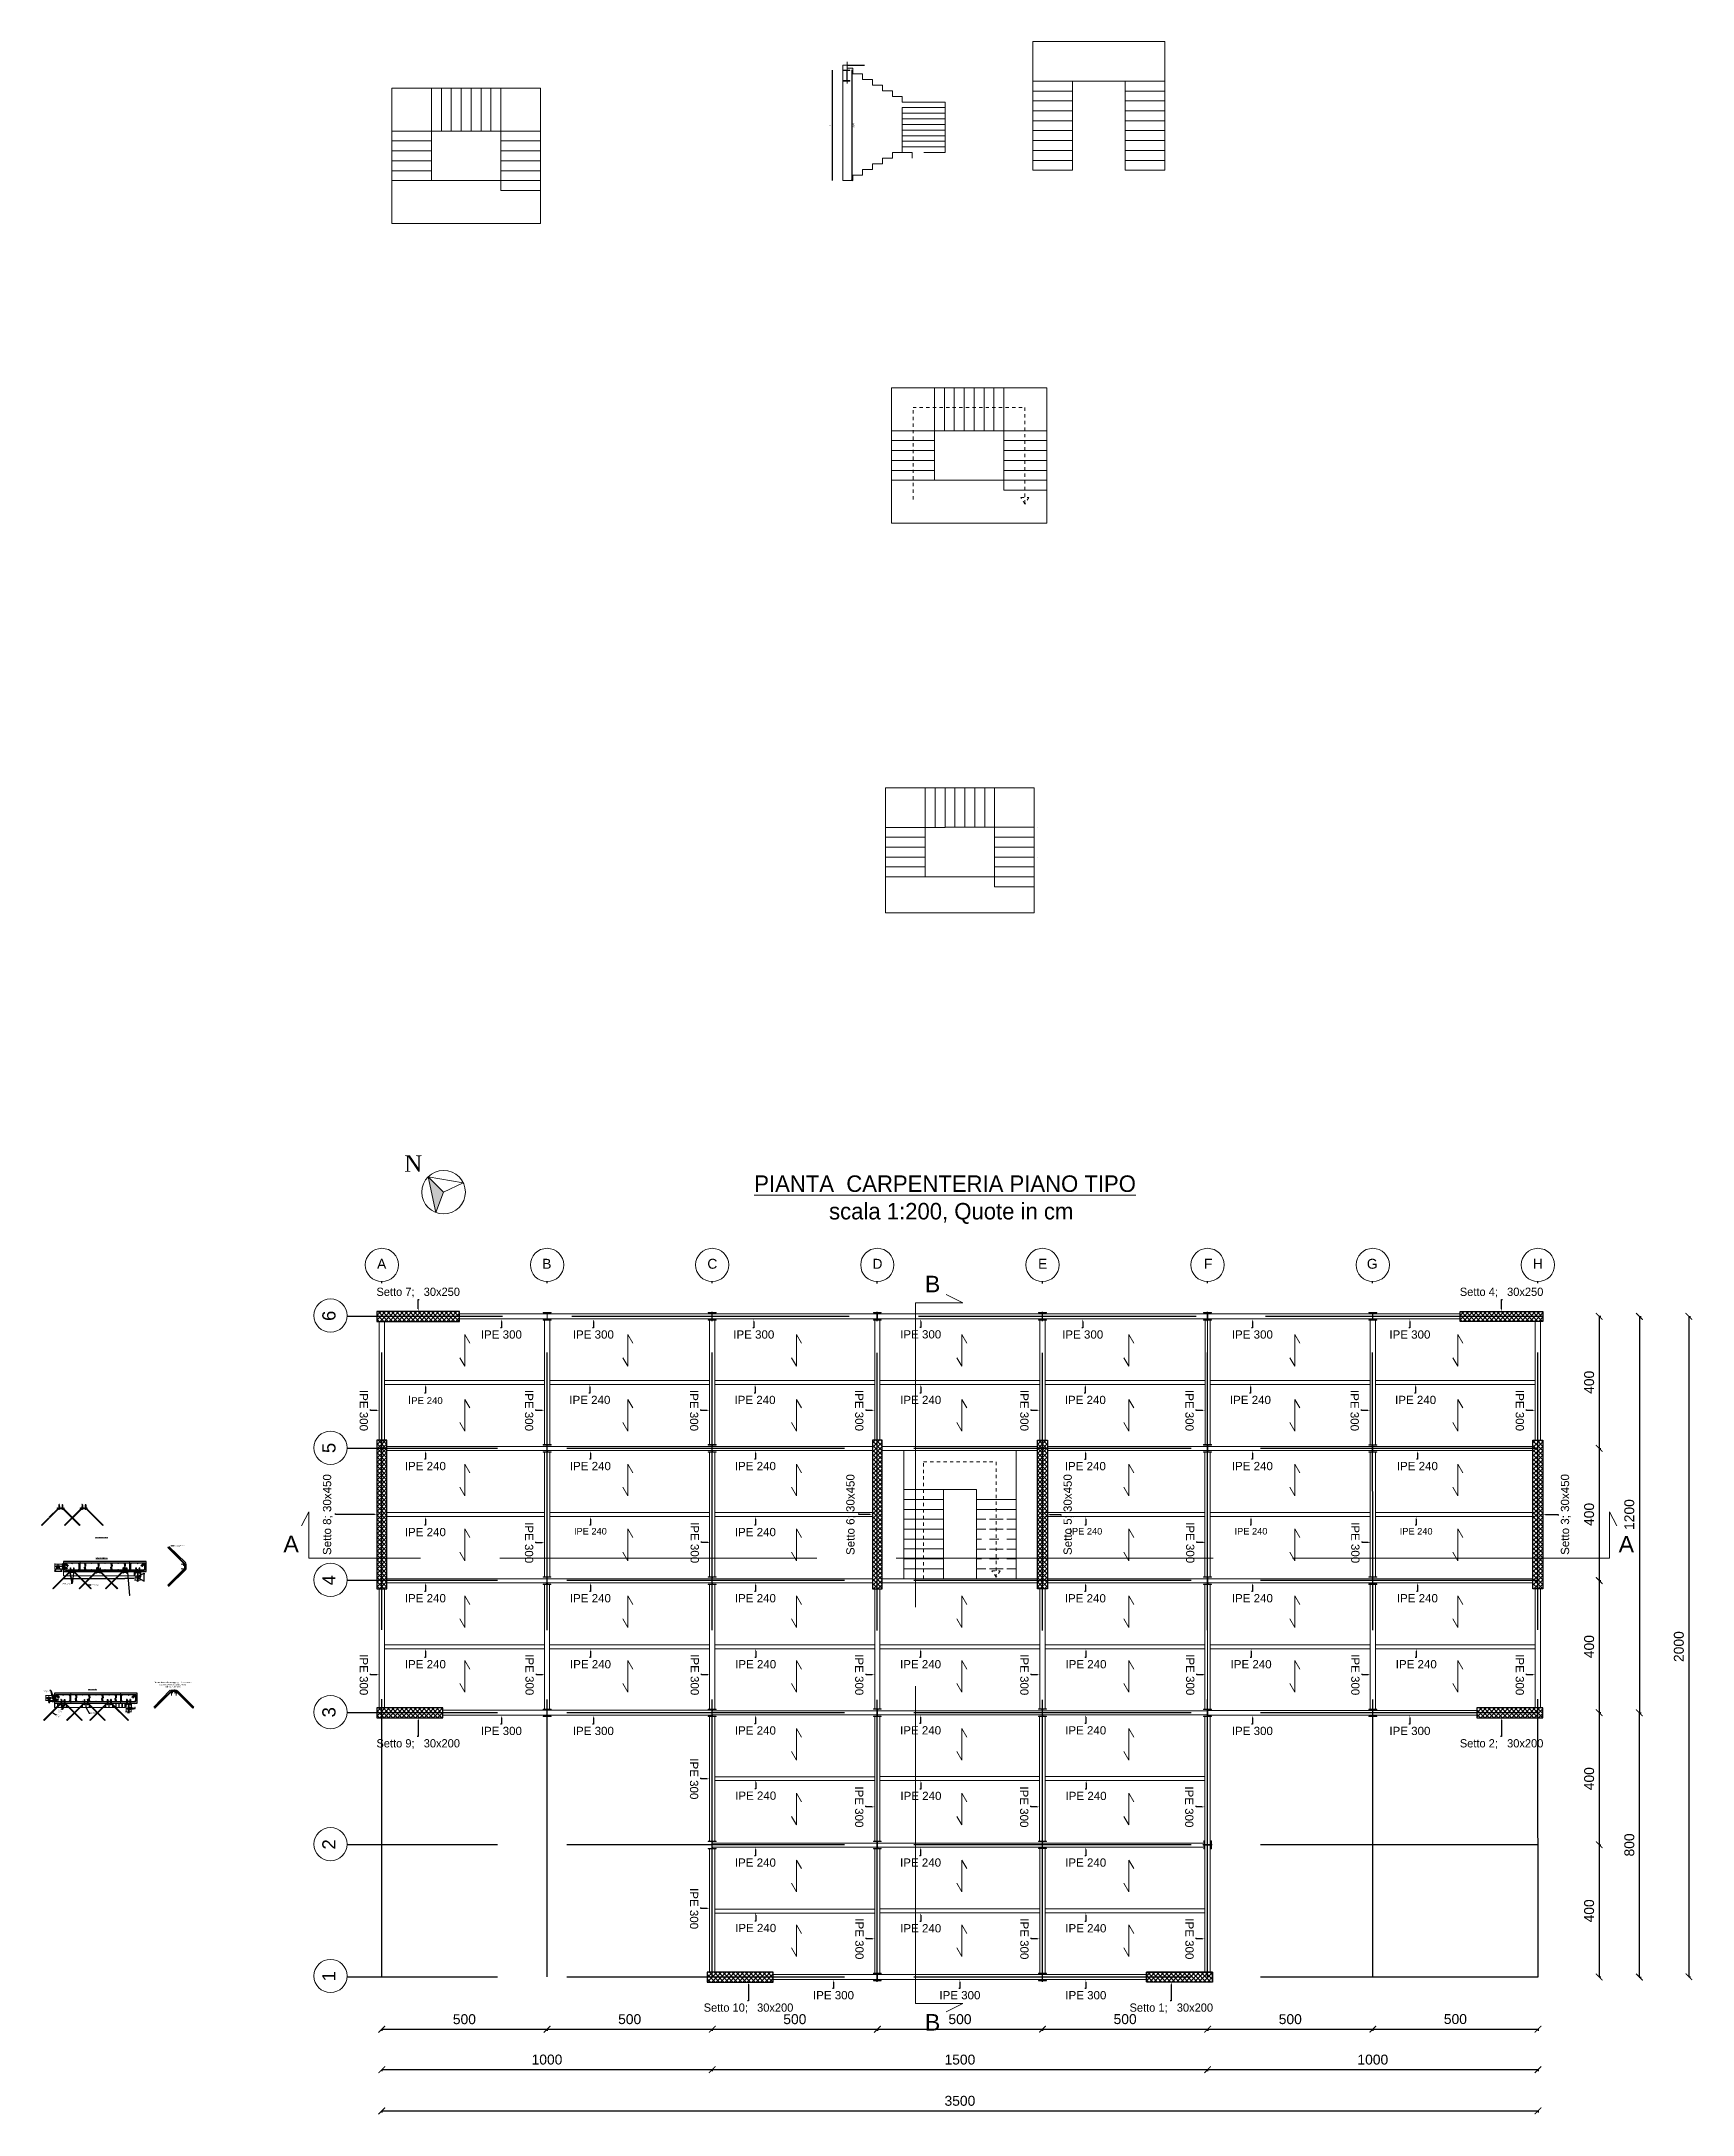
# Model space of a CAD drawing. Header units: millimetres. Extents: x 1415 to 3549, y 2194 to 4677.
# Drawn here: x 1794.5 to 1844.4, y 2296.9 to 2359.6 of the extents above; entities that cross this region are included whole.
import ezdxf
from ezdxf import colors
from ezdxf.entities.mleader import LeaderData, LeaderLine
from ezdxf.math import Vec2, Vec3

# ---------------------------------------------------------------- set-up
doc = ezdxf.new("R2010")
doc.units = ezdxf.units.MM
for name, pattern in [('ACAD_ISO02W100', [15, 12, -3]), ('DASHDOT', [1, 0.5, -0.25, 0, -0.25]), ('phl_center', [0.75, 0.4, -0.35]), ('phl_thick', [0])]:
    doc.linetypes.add(name, pattern=pattern)
doc.layers.get('0').update_dxf_attribs({"plot": 0})
for name, color, linetype in [('02P', 7, 'DASHDOT'), ('linea tratteggiata', 221, 'ACAD_ISO02W100'), ('projection', 7, 'Continuous')]:
    doc.layers.add(name, color=color, linetype=linetype)
for name, color, linetype, lineweight in [('armature longitudinali', 5, 'Continuous', 9), ('bulloni', 170, 'Continuous', 15), ('Layer3', 7, 'Continuous', 15), ('Layer4', 7, 'Continuous', 15), ('quote', 252, 'Continuous', 5), ('Setti', 5, 'Continuous', 30), ('sezionato particolari', 7, 'Continuous', 30), ('sezione', 18, 'ACAD_ISO02W100', 20), ('staffe', 10, 'Continuous', 9)]:
    doc.layers.add(name, color=color, linetype=linetype, lineweight=lineweight)
doc.layers.add('retini', color=7, linetype='DASHDOT', lineweight=9, true_color=0x636466)
doc.styles.get("Standard").update_dxf_attribs({"font": 'arial.ttf'})
doc.dimstyles.new('quote acciaio', dxfattribs={"dimtxt": 0.01, "dimasz": 0.0025, "dimexe": 0, "dimexo": 0, "dimgap": 0.005, "dimtad": 2, "dimdec": 0, "dimlfac": 1000, "dimzin": 0, "dimdsep": 46, "dimtxsty": 'Standard', "dimblk": 'ARCHTICK', "dimcen": 0, "dimclre": 252, "dimadec": 0, "dimazin": 0, "dimtfac": 1, "dimtdec": 0, "dimtofl": 0, "dimtmove": 0, "dimatfit": 3, "dimfxl": 0.01, "dimfxlon": 1, "dimtolj": 1, "dimtzin": 0, "dimarcsym": 0})
doc.dimstyles.new('quote c.a 1 sezione setti', dxfattribs={"dimtxt": 0.03, "dimasz": 0.015, "dimexe": 0.0005, "dimexo": 0.0015, "dimgap": 0.025, "dimtad": 2, "dimtih": 1, "dimtoh": 1, "dimdec": 0, "dimlfac": 100, "dimzin": 0, "dimdsep": 46, "dimtxsty": 'Standard', "dimblk": 'ARCHTICK', "dimcen": 0, "dimclre": 252, "dimadec": 0, "dimazin": 2, "dimtfac": 1, "dimtdec": 0, "dimtofl": 0, "dimtmove": 0, "dimatfit": 3, "dimfxl": 0.0035, "dimfxlon": 1, "dimtolj": 1, "dimtzin": 0, "dimarcsym": 0})
doc.dimstyles.new('quote c.a 2', dxfattribs={"dimtxt": 0.06, "dimasz": 0.05, "dimexe": 0.0005, "dimexo": 0.0015, "dimgap": 0.01, "dimtad": 2, "dimdec": 0, "dimlfac": 100, "dimzin": 0, "dimdsep": 46, "dimtxsty": 'Standard', "dimblk": 'ARCHTICK', "dimcen": 0, "dimclre": 252, "dimadec": 0, "dimazin": 2, "dimtfac": 1, "dimtdec": 0, "dimtofl": 0, "dimtmove": 0, "dimatfit": 3, "dimfxl": 0.0035, "dimfxlon": 1, "dimtolj": 1, "dimtzin": 0, "dimarcsym": 0})
doc.dimstyles.new('quote cm scala 200', dxfattribs={"dimtxt": 0.3, "dimasz": 0.2, "dimexe": 0.05, "dimexo": 0.0015, "dimgap": 0.15, "dimtad": 1, "dimdec": 0, "dimlfac": 100, "dimzin": 0, "dimdsep": 46, "dimtxsty": 'Standard', "dimblk": 'ARCHTICK', "dimcen": 0, "dimclre": 252, "dimadec": 0, "dimazin": 2, "dimtfac": 1, "dimtdec": 0, "dimtofl": 0, "dimtmove": 0, "dimatfit": 3, "dimfxl": 0.0035, "dimfxlon": 1, "dimtolj": 1, "dimtzin": 0, "dimarcsym": 0})
pattern_1 = [(45, (5.936466, -4.328958), (-0.00673519209, 0.00673519209), []), (45, (5.940956, -4.328958), (-0.00673519209, 0.00673519209), [])]

msp = doc.modelspace()

# ---------------------------------------------------------------- texts
at = {"layer": 'Layer3'}
for s, width, insert, char_height, attachment_point in [('\\pxqc;{\\fBook Antiqua|b0|i0|c0|p18;N}', 0.664299, (1805.3781, 2325.9193), 0.5, 1), ('\\pxqc;{\\fBahnschrift Light|b0|i0|c0|p34;\\LPIANTA  CARPENTERIA PIANO TIPO   \\lscala 1:200, Quote in cm}', 11.531255, (1816.0474, 2325.3113), 0.5, 1), ('A', 0.046636, (1804.6155, 2322.7859), 0.3, 1), ('B', 0.046636, (1809.6155, 2322.7859), 0.3, 1), ('C', 0.3, (1814.6155, 2322.7859), 0.3, 1), ('D', 0.3, (1819.6155, 2322.7859), 0.3, 1), ('E', 0.3, (1824.9076, 2322.7859), 0.3, 3), ('F', 0.3, (1829.9076, 2322.7859), 0.3, 3), ('G', 0.046636, (1834.9076, 2322.7859), 0.3, 3), ('H', 0.046636, (1839.9076, 2322.7859), 0.3, 3)]:
    msp.add_mtext_dynamic_manual_height_columns(s, width=width, gutter_width=12.5, heights=[0], dxfattribs=dict(at, insert=insert, char_height=char_height, attachment_point=attachment_point))
at = {"layer": 'Layer3', "char_height": 0.4, "attachment_point": 1, "rotation": 90}
for s, insert in [('6', (1802.9573, 2320.9047)), ('5', (1802.9573, 2316.9047)), ('4', (1802.9573, 2312.9047)), ('3', (1802.9573, 2308.9047)), ('2', (1802.9573, 2304.9047)), ('1', (1802.9573, 2300.9148))]:
    msp.add_mtext_dynamic_manual_height_columns(s, width=0.046636, gutter_width=12.5, heights=[0], dxfattribs=dict(at, insert=insert))
at = {"layer": 'Layer4', "attachment_point": 1}
for s, width, insert, char_height in [('\\pxqc;{\\LCOLLEGAMENTO solaio-setto\\P\\H0.6x;\\lscala 1:10 (quote in mm)}', 0.422129, (1796.0632, 2314.3682), 0.02), ('\\pxqc;{\\LVista in pianta}', 0.422129, (1796.0632, 2313.7558), 0.04), ("\\pxqc;{\\LDistinta }barra {\\fBahnschrift Light|b0|i0|c0|p34; }d'ancoraggio {\\fBahnschrift Light|b0|i0|c0|p34;∅=16} piagata a V", 0.422129, (1798.3712, 2314.1202), 0.02), ("\\pxqc; Distinta barra {\\fBahnschrift Light|b0|i0|c0|p34; }d'ancoraggio {\\fBahnschrift Light|b0|i0|c0|p34;∅=16} piegata a V\\P(COLLEGAMENTO solaio-setto)\\P{\\H0.75x;scala 1:10 (quote in mm)}", 1.123, (1797.8698, 2309.9817), 0.04), ('\\pxqc;{\\LVista in pianta}', 0.422129, (1795.7889, 2309.772), 0.03)]:
    msp.add_mtext_dynamic_manual_height_columns(s, width=width, gutter_width=12.5, heights=[0], dxfattribs=dict(at, insert=insert, char_height=char_height))
at = {"layer": 'sezione'}
for p in [(1797.3433, 2313.0129), (1797.069, 2309.0292)]:
    msp.add_text('6.B', height=0.01, dxfattribs=at).set_placement(p)
at = {"layer": 'sezione', "char_height": 0.5}
for s, insert, attachment_point in [('B', (1821.202, 2322.2734), 1), ('A', (1801.7807, 2314.4047), 1), ('A', (1842.6718, 2314.4001), 3), ('B', (1821.202, 2299.425), 7)]:
    msp.add_mtext_dynamic_manual_height_columns(s, width=40.648423, gutter_width=12.5, heights=[0], dxfattribs=dict(at, insert=insert, attachment_point=attachment_point))

# ---------------------------------------------------------------- blocks, each defined once
blk = doc.blocks.new('*U1338')
at = {"layer": 'Layer3'}
blk.add_circle((0, 0), 0.009, dxfattribs=at)
blk = doc.blocks.new('*U1333')
at = {"layer": 'Layer4', "color": 0, "linetype": 'ByBlock', "lineweight": -2, "transparency": 16777216}
for p in [(0, 0), (0.2, 0), (0.4, 0), (0, -0.188), (0.2, -0.188), (0.4, -0.188)]:
    blk.add_blockref('*U1338', p, dxfattribs=at)
blk = doc.blocks.new('*U1339')
at = {"layer": 'Layer3'}
blk.add_circle((0, 0), 0.009, dxfattribs=at)
blk = doc.blocks.new('*U1335')
at = {"layer": 'Layer4', "color": 0, "linetype": 'ByBlock', "lineweight": -2, "transparency": 16777216}
for p in [(0, 0), (0.2, 0), (0.4, 0), (0, -0.188), (0.2, -0.188), (0.4, -0.188)]:
    blk.add_blockref('*U1339', p, dxfattribs=at)
blk = doc.blocks.new('*U1336')
at = {"layer": 'Layer3', "transparency": 33554687}
h = blk.add_hatch(color=256, dxfattribs=at)
h.dxf.hatch_style = 1
h.paths.add_polyline_path([(0.007, 0, 1), (-0.007, 0, 1)])
at = {"layer": 'Layer3'}
blk.add_circle((0, 0), 0.007, dxfattribs=at)
blk = doc.blocks.new('*U1337')
at = {"layer": 'Layer3', "color": 0, "linetype": 'ByBlock', "lineweight": -2, "transparency": 16777216}
for p in [(0, 0), (0.2, 0), (0.4, 0), (0.6, 0), (0.8, 0), (1, 0), (1.2, 0), (0, -0.192), (0.2, -0.192), (0.4, -0.192), (0.6, -0.192), (0.8, -0.192), (1, -0.192), (1.2, -0.192)]:
    blk.add_blockref('*U1336', p, dxfattribs=at)
blk = doc.blocks.new('testa M-14')
at = {"layer": 'bulloni'}
blk.add_line((1771.516, 2322.788), (1771.509, 2322.788), dxfattribs=at)
for points in [[(1771.509, 2322.784), (1771.508, 2322.784), (1771.508, 2322.804)], [(1771.508, 2322.804), (1771.509, 2322.804)], [(1771.508, 2322.801), (1771.508, 2322.786)], [(1771.516, 2322.781), (1771.509, 2322.781), (1771.509, 2322.807), (1771.516, 2322.807)]]:
    blk.add_lwpolyline(points, dxfattribs=at)
blk.add_lwpolyline([(1771.516, 2322.8, -0.181346), (1771.516, 2322.788, -0.362691), (1771.516, 2322.781), (1771.517, 2322.783), (1771.517, 2322.805), (1771.516, 2322.807, -0.362691), (1771.516, 2322.8), (1771.509, 2322.8)], format="xyb", dxfattribs=at)
blk = doc.blocks.new('_ArchTick')
at = {"color": 0, "linetype": 'ByBlock', "const_width": 0.15}
blk.add_lwpolyline([(-0.5, -0.5), (0.5, 0.5)], dxfattribs=at)
blk = doc.blocks.new('*D1360')
at = {"layer": 'Defpoints', "color": 0, "transparency": 16777216}
for p in [(1797.291, 2313.306), (1797.291, 2313.156), (1797.459, 2313.306)]:
    blk.add_point(p, dxfattribs=at)
at = {"layer": 'quote', "color": 252, "lineweight": -2, "transparency": 16777216}
for p, q in [((1797.449, 2313.306), (1797.459, 2313.306)), ((1797.449, 2313.156), (1797.459, 2313.156))]:
    blk.add_line(p, q, dxfattribs=at)
at = {"layer": 'quote', "color": 0, "linetype": 'Continuous', "lineweight": -2, "transparency": 16777216}
blk.add_line((1797.459, 2313.156), (1797.459, 2313.306), dxfattribs=at)
at = {"layer": 'quote', "color": 0, "lineweight": -2, "transparency": 16777216, "xscale": 0.0025, "yscale": 0.0025, "zscale": 0.0025}
for p, rotation in [((1797.459, 2313.306), 90), ((1797.459, 2313.156), 270)]:
    blk.add_blockref('_ArchTick', p, dxfattribs=dict(at, rotation=rotation))
at = {"layer": 'quote', "color": 0, "transparency": 16777216, "insert": (1797.47, 2313.231), "char_height": 0.01, "attachment_point": 5, "rotation": 90}
blk.add_mtext('\\A1;150', dxfattribs=at)
blk = doc.blocks.new('*D1386')
at = {"layer": 'Defpoints', "color": 0, "transparency": 16777216}
for p in [(1798.289, 2314.054), (1798.795, 2313.556), (1798.822, 2313.583)]:
    blk.add_point(p, dxfattribs=at)
at = {"layer": 'quote', "color": 252, "lineweight": -2, "transparency": 16777216}
for p, q in [((1798.309, 2314.074), (1798.316, 2314.081)), ((1798.815, 2313.576), (1798.822, 2313.583))]:
    blk.add_line(p, q, dxfattribs=at)
at = {"layer": 'quote', "color": 0, "linetype": 'Continuous', "lineweight": -2, "transparency": 16777216}
blk.add_line((1798.316, 2314.081), (1798.822, 2313.583), dxfattribs=at)
at = {"layer": 'quote', "color": 0, "lineweight": -2, "transparency": 16777216, "xscale": 0.0025, "yscale": 0.0025, "zscale": 0.0025}
for p, rotation in [((1798.316, 2314.081), 135.4858964133782), ((1798.822, 2313.583), 315.4858964133782)]:
    blk.add_blockref('_ArchTick', p, dxfattribs=dict(at, rotation=rotation))
at = {"layer": 'quote', "color": 0, "transparency": 16777216, "insert": (1798.576, 2313.839), "char_height": 0.01, "attachment_point": 5, "rotation": 315.4859}
blk.add_mtext('\\A1;710', dxfattribs=at)
blk = doc.blocks.new('*D1387')
at = {"layer": 'Defpoints', "color": 0, "transparency": 16777216}
for p in [(1798.795, 2313.556), (1798.795, 2313.395), (1798.83, 2313.395)]:
    blk.add_point(p, dxfattribs=at)
at = {"layer": 'quote', "color": 252, "lineweight": -2, "transparency": 16777216}
for p, q in [((1798.82, 2313.556), (1798.83, 2313.556)), ((1798.82, 2313.395), (1798.83, 2313.395))]:
    blk.add_line(p, q, dxfattribs=at)
at = {"layer": 'quote', "color": 0, "linetype": 'Continuous', "lineweight": -2, "transparency": 16777216}
blk.add_line((1798.83, 2313.556), (1798.83, 2313.395), dxfattribs=at)
at = {"layer": 'quote', "color": 0, "lineweight": -2, "transparency": 16777216, "xscale": 0.0025, "yscale": 0.0025, "zscale": 0.0025}
for p, rotation in [((1798.83, 2313.556), 90), ((1798.83, 2313.395), 270)]:
    blk.add_blockref('_ArchTick', p, dxfattribs=dict(at, rotation=rotation))
at = {"layer": 'quote', "color": 0, "transparency": 16777216, "insert": (1798.84, 2313.476), "char_height": 0.01, "attachment_point": 5, "rotation": 90}
blk.add_mtext('\\A1;160', dxfattribs=at)
blk = doc.blocks.new('*D1388')
at = {"layer": 'Defpoints', "color": 0, "transparency": 16777216}
for p in [(1798.283, 2314.048), (1798.741, 2313.55), (1798.778, 2313.553), (1798.781, 2313.546), (1798.781, 2313.405)]:
    blk.add_point(p, dxfattribs=at)
at = {"layer": 'quote', "color": 0, "linetype": 'Continuous', "lineweight": -2, "transparency": 16777216}
blk.add_arc((1798.781, 2313.55), 0.0402, 135, 270, dxfattribs=at)
at = {"layer": 'quote', "color": 0, "lineweight": -2, "transparency": 16777216, "xscale": 0.0025, "yscale": 0.0025, "zscale": 0.0025}
for p, rotation in [((1798.753, 2313.579), 44.99999999998486), ((1798.781, 2313.51), 2.725819570059684e-11)]:
    blk.add_blockref('_ArchTick', p, dxfattribs=dict(at, rotation=rotation))
at = {"layer": 'quote', "color": 0, "transparency": 16777216, "insert": (1798.735, 2313.531), "char_height": 0.01, "attachment_point": 5, "rotation": 292.5}
blk.add_mtext('\\A1;135°', dxfattribs=at)
blk = doc.blocks.new('*D1389')
at = {"layer": 'Defpoints', "color": 0, "transparency": 16777216}
for p in [(1798.668, 2313.405), (1798.745, 2313.394), (1798.778, 2313.398), (1798.781, 2313.405), (1798.283, 2312.903)]:
    blk.add_point(p, dxfattribs=at)
at = {"layer": 'quote', "color": 0, "linetype": 'Continuous', "lineweight": -2, "transparency": 16777216}
blk.add_arc((1798.785, 2313.405), 0.0421, 180, 225, dxfattribs=at)
at = {"layer": 'quote', "color": 0, "lineweight": -2, "transparency": 16777216, "xscale": 0.0025, "yscale": 0.0025, "zscale": 0.0025}
for p, rotation in [((1798.743, 2313.405), 90.00000000007246), ((1798.755, 2313.376), 315.0000000000009)]:
    blk.add_blockref('_ArchTick', p, dxfattribs=dict(at, rotation=rotation))
at = {"layer": 'quote', "color": 0, "transparency": 16777216, "insert": (1798.737, 2313.385), "char_height": 0.01, "attachment_point": 5, "rotation": 292.5}
blk.add_mtext('\\A1;45°', dxfattribs=at)
blk = doc.blocks.new('*D1390')
at = {"layer": 'Defpoints', "color": 0, "transparency": 16777216}
for p in [(1798.795, 2313.395), (1798.819, 2313.371), (1798.289, 2312.898)]:
    blk.add_point(p, dxfattribs=at)
at = {"layer": 'quote', "color": 0, "linetype": 'Continuous', "lineweight": -2, "transparency": 16777216}
blk.add_line((1798.313, 2312.873), (1798.819, 2313.371), dxfattribs=at)
at = {"layer": 'quote', "color": 252, "lineweight": -2, "transparency": 16777216}
for p, q in [((1798.812, 2313.378), (1798.819, 2313.371)), ((1798.306, 2312.88), (1798.313, 2312.873))]:
    blk.add_line(p, q, dxfattribs=at)
at = {"layer": 'quote', "color": 0, "lineweight": -2, "transparency": 16777216, "xscale": 0.0025, "yscale": 0.0025, "zscale": 0.0025}
for p, rotation in [((1798.819, 2313.371), 44.51410358662175), ((1798.313, 2312.873), 224.5141035866218)]:
    blk.add_blockref('_ArchTick', p, dxfattribs=dict(at, rotation=rotation))
at = {"layer": 'quote', "color": 0, "transparency": 16777216, "insert": (1798.573, 2313.115), "char_height": 0.01, "attachment_point": 5, "rotation": 44.5141}
blk.add_mtext('\\A1;710', dxfattribs=at)
blk = doc.blocks.new('*U1397')
at = {"layer": 'Layer3'}
blk.add_circle((0, 0), 0.009, dxfattribs=at)
blk = doc.blocks.new('*U1392')
at = {"layer": 'Layer4', "color": 0, "linetype": 'ByBlock', "lineweight": -2, "transparency": 16777216}
for p in [(0, 0), (0.2, 0), (0.4, 0), (0, -0.188), (0.2, -0.188), (0.4, -0.188)]:
    blk.add_blockref('*U1397', p, dxfattribs=at)
blk = doc.blocks.new('*U1398')
at = {"layer": 'Layer3'}
blk.add_circle((0, 0), 0.009, dxfattribs=at)
blk = doc.blocks.new('*U1394')
at = {"layer": 'Layer4', "color": 0, "linetype": 'ByBlock', "lineweight": -2, "transparency": 16777216}
for p in [(0, 0), (0.2, 0), (0.4, 0), (0, -0.188), (0.2, -0.188), (0.4, -0.188)]:
    blk.add_blockref('*U1398', p, dxfattribs=at)
blk = doc.blocks.new('*U1395')
at = {"layer": 'Layer3', "transparency": 33554687}
h = blk.add_hatch(color=256, dxfattribs=at)
h.dxf.hatch_style = 1
h.paths.add_polyline_path([(0.007, 0, 1), (-0.007, 0, 1)])
at = {"layer": 'Layer3'}
blk.add_circle((0, 0), 0.007, dxfattribs=at)
blk = doc.blocks.new('*U1396')
at = {"layer": 'Layer3', "color": 0, "linetype": 'ByBlock', "lineweight": -2, "transparency": 16777216}
for p in [(0, 0), (0.2, 0), (0.4, 0), (0.6, 0), (0.8, 0), (1, 0), (1.2, 0), (0, -0.192), (0.2, -0.192), (0.4, -0.192), (0.6, -0.192), (0.8, -0.192), (1, -0.192), (1.2, -0.192)]:
    blk.add_blockref('*U1395', p, dxfattribs=at)
blk = doc.blocks.new('*D1400')
at = {"layer": 'Defpoints', "color": 0, "linetype": 'phl_thick', "transparency": 16777216}
for p in [(1794.683, 2309.562), (1794.833, 2309.562), (1794.833, 2309.394)]:
    blk.add_point(p, dxfattribs=at)
at = {"layer": 'quote', "color": 252, "linetype": 'phl_thick', "lineweight": -2, "transparency": 16777216}
for p, q in [((1794.683, 2309.404), (1794.683, 2309.394)), ((1794.833, 2309.404), (1794.833, 2309.394))]:
    blk.add_line(p, q, dxfattribs=at)
at = {"layer": 'quote', "color": 0, "linetype": 'Continuous', "lineweight": -2, "transparency": 16777216}
blk.add_line((1794.683, 2309.394), (1794.833, 2309.394), dxfattribs=at)
at = {"layer": 'quote', "color": 0, "linetype": 'phl_thick', "lineweight": -2, "transparency": 16777216, "xscale": 0.0025, "yscale": 0.0025, "zscale": 0.0025, "rotation": 180}
blk.add_blockref('_ArchTick', (1794.683, 2309.394), dxfattribs=at)
at = {"layer": 'quote', "color": 0, "linetype": 'phl_thick', "lineweight": -2, "transparency": 16777216, "xscale": 0.0025, "yscale": 0.0025, "zscale": 0.0025}
blk.add_blockref('_ArchTick', (1794.833, 2309.394), dxfattribs=at)
at = {"layer": 'quote', "color": 0, "linetype": 'phl_thick', "transparency": 16777216, "insert": (1794.758, 2309.379), "char_height": 0.01, "attachment_point": 5}
blk.add_mtext('\\A1;{\\H2x;150}', dxfattribs=at)
blk = doc.blocks.new('*D1401')
at = {"layer": 'Defpoints', "color": 0, "linetype": 'phl_thick', "transparency": 16777216}
for p in [(1797.017, 2309.322), (1797.017, 2309.172), (1797.185, 2309.322)]:
    blk.add_point(p, dxfattribs=at)
at = {"layer": 'quote', "color": 252, "linetype": 'phl_thick', "lineweight": -2, "transparency": 16777216}
for p, q in [((1797.175, 2309.322), (1797.185, 2309.322)), ((1797.175, 2309.172), (1797.185, 2309.172))]:
    blk.add_line(p, q, dxfattribs=at)
at = {"layer": 'quote', "color": 0, "linetype": 'Continuous', "lineweight": -2, "transparency": 16777216}
blk.add_line((1797.185, 2309.172), (1797.185, 2309.322), dxfattribs=at)
at = {"layer": 'quote', "color": 0, "linetype": 'phl_thick', "lineweight": -2, "transparency": 16777216, "xscale": 0.0025, "yscale": 0.0025, "zscale": 0.0025}
for p, rotation in [((1797.185, 2309.322), 90), ((1797.185, 2309.172), 270)]:
    blk.add_blockref('_ArchTick', p, dxfattribs=dict(at, rotation=rotation))
at = {"layer": 'quote', "color": 0, "linetype": 'phl_thick', "transparency": 16777216, "insert": (1797.2, 2309.247), "char_height": 0.01, "width": 0.02218, "attachment_point": 5, "rotation": 90}
blk.add_mtext('\\A1;{\\H2x;150}', dxfattribs=at)
blk = doc.blocks.new('*D1402')
at = {"layer": 'Defpoints', "color": 0, "transparency": 16777216}
for p in [(1798.355, 2309.725), (1798.382, 2309.698), (1797.884, 2309.192)]:
    blk.add_point(p, dxfattribs=at)
at = {"layer": 'quote', "color": 0, "linetype": 'Continuous', "lineweight": -2, "transparency": 16777216}
blk.add_line((1797.857, 2309.219), (1798.355, 2309.725), dxfattribs=at)
at = {"layer": 'quote', "color": 252, "lineweight": -2, "transparency": 16777216}
for p, q in [((1798.362, 2309.718), (1798.355, 2309.725)), ((1797.864, 2309.212), (1797.857, 2309.219))]:
    blk.add_line(p, q, dxfattribs=at)
at = {"layer": 'quote', "color": 0, "lineweight": -2, "transparency": 16777216, "xscale": 0.0025, "yscale": 0.0025, "zscale": 0.0025}
for p, rotation in [((1798.355, 2309.725), 45.48589641337825), ((1797.857, 2309.219), 225.4858964133782)]:
    blk.add_blockref('_ArchTick', p, dxfattribs=dict(at, rotation=rotation))
at = {"layer": 'quote', "color": 0, "transparency": 16777216, "insert": (1798.095, 2309.483), "char_height": 0.01, "attachment_point": 5, "rotation": 45.4859}
blk.add_mtext('\\A1;{\\H2x;710}', dxfattribs=at)
blk = doc.blocks.new('*D1403')
at = {"layer": 'Defpoints', "color": 0, "transparency": 16777216}
for p in [(1798.382, 2309.698), (1798.542, 2309.733), (1798.542, 2309.698)]:
    blk.add_point(p, dxfattribs=at)
at = {"layer": 'quote', "color": 252, "lineweight": -2, "transparency": 16777216}
for p, q in [((1798.382, 2309.723), (1798.382, 2309.733)), ((1798.542, 2309.723), (1798.542, 2309.733))]:
    blk.add_line(p, q, dxfattribs=at)
at = {"layer": 'quote', "color": 0, "linetype": 'Continuous', "lineweight": -2, "transparency": 16777216}
blk.add_line((1798.382, 2309.733), (1798.542, 2309.733), dxfattribs=at)
at = {"layer": 'quote', "color": 0, "lineweight": -2, "transparency": 16777216, "xscale": 0.0025, "yscale": 0.0025, "zscale": 0.0025, "rotation": 180}
blk.add_blockref('_ArchTick', (1798.382, 2309.733), dxfattribs=at)
at = {"layer": 'quote', "color": 0, "lineweight": -2, "transparency": 16777216, "xscale": 0.0025, "yscale": 0.0025, "zscale": 0.0025}
blk.add_blockref('_ArchTick', (1798.542, 2309.733), dxfattribs=at)
at = {"layer": 'quote', "color": 0, "transparency": 16777216, "insert": (1798.462, 2309.748), "char_height": 0.01, "attachment_point": 5}
blk.add_mtext('\\A1;{\\H2x;160}', dxfattribs=at)
blk = doc.blocks.new('*D1404')
at = {"layer": 'Defpoints', "color": 0, "transparency": 16777216}
for p in [(1798.385, 2309.682), (1798.388, 2309.644), (1798.392, 2309.684), (1798.533, 2309.684), (1797.89, 2309.187)]:
    blk.add_point(p, dxfattribs=at)
at = {"layer": 'quote', "color": 0, "linetype": 'Continuous', "lineweight": -2, "transparency": 16777216}
blk.add_arc((1798.388, 2309.684), 0.0402, 225, 360, dxfattribs=at)
at = {"layer": 'quote', "color": 0, "lineweight": -2, "transparency": 16777216, "xscale": 0.0025, "yscale": 0.0025, "zscale": 0.0025}
for p, rotation in [((1798.359, 2309.656), 135.0000000000162), ((1798.428, 2309.684), 89.9999999999442)]:
    blk.add_blockref('_ArchTick', p, dxfattribs=dict(at, rotation=rotation))
at = {"layer": 'quote', "color": 0, "transparency": 16777216, "insert": (1798.409, 2309.633), "char_height": 0.01, "attachment_point": 5, "rotation": 22.5}
blk.add_mtext('\\A1;{\\H2x;135°}', dxfattribs=at)
blk = doc.blocks.new('*D1405')
at = {"layer": 'Defpoints', "color": 0, "transparency": 16777216}
for p in [(1798.533, 2309.684), (1798.533, 2309.572), (1798.54, 2309.682), (1798.554, 2309.652), (1799.035, 2309.187)]:
    blk.add_point(p, dxfattribs=at)
at = {"layer": 'quote', "color": 0, "linetype": 'Continuous', "lineweight": -2, "transparency": 16777216}
blk.add_line((1798.53, 2309.647), (1798.48, 2309.65), dxfattribs=at)
for start, end in [(266.59531, 270), (270, 315)]:
    blk.add_arc((1798.533, 2309.689), 0.0421, start, end, dxfattribs=at)
at = {"layer": 'quote', "color": 0, "lineweight": -2, "transparency": 16777216, "xscale": 0.0025, "yscale": 0.0025, "zscale": 0.0025}
for p, rotation in [((1798.533, 2309.647), 180.0000000000298), ((1798.562, 2309.659), 45.00000000002486)]:
    blk.add_blockref('_ArchTick', p, dxfattribs=dict(at, rotation=rotation))
at = {"layer": 'quote', "color": 0, "transparency": 16777216, "insert": (1798.504, 2309.633), "char_height": 0.01, "attachment_point": 5, "rotation": 356.59531}
blk.add_mtext('\\A1;{\\H2x;45°}', dxfattribs=at)
blk = doc.blocks.new('*D1399')
at = {"layer": 'Defpoints', "color": 0, "transparency": 16777216}
for p in [(1798.542, 2309.698), (1798.567, 2309.723), (1799.04, 2309.192)]:
    blk.add_point(p, dxfattribs=at)
at = {"layer": 'quote', "color": 252, "lineweight": -2, "transparency": 16777216}
for p, q in [((1798.56, 2309.716), (1798.567, 2309.723)), ((1799.058, 2309.21), (1799.065, 2309.217))]:
    blk.add_line(p, q, dxfattribs=at)
at = {"layer": 'quote', "color": 0, "linetype": 'Continuous', "lineweight": -2, "transparency": 16777216}
blk.add_line((1799.065, 2309.217), (1798.567, 2309.723), dxfattribs=at)
at = {"layer": 'quote', "color": 0, "lineweight": -2, "transparency": 16777216, "xscale": 0.0025, "yscale": 0.0025, "zscale": 0.0025}
for p, rotation in [((1798.567, 2309.723), 134.5141035866218), ((1799.065, 2309.217), 314.5141035866217)]:
    blk.add_blockref('_ArchTick', p, dxfattribs=dict(at, rotation=rotation))
at = {"layer": 'quote', "color": 0, "transparency": 16777216, "insert": (1798.827, 2309.48), "char_height": 0.01, "attachment_point": 5, "rotation": 314.5141}
blk.add_mtext('\\A1;{\\H2x;710}', dxfattribs=at)
blk = doc.blocks.new('*D1456')
at = {"layer": 'Defpoints', "color": 0, "transparency": 16777216}
for p in [(1795.379, 2313.29), (1796.179, 2313.29), (1796.179, 2313.104)]:
    blk.add_point(p, dxfattribs=at)
at = {"layer": 'quote', "color": 252, "lineweight": -2, "transparency": 16777216}
for p, q in [((1795.379, 2313.114), (1795.379, 2313.104)), ((1796.179, 2313.114), (1796.179, 2313.104))]:
    blk.add_line(p, q, dxfattribs=at)
at = {"layer": 'quote', "color": 0, "linetype": 'Continuous', "lineweight": -2, "transparency": 16777216}
blk.add_line((1795.379, 2313.104), (1796.179, 2313.104), dxfattribs=at)
at = {"layer": 'quote', "color": 0, "lineweight": -2, "transparency": 16777216, "xscale": 0.0025, "yscale": 0.0025, "zscale": 0.0025, "rotation": 180}
blk.add_blockref('_ArchTick', (1795.379, 2313.104), dxfattribs=at)
at = {"layer": 'quote', "color": 0, "lineweight": -2, "transparency": 16777216, "xscale": 0.0025, "yscale": 0.0025, "zscale": 0.0025}
blk.add_blockref('_ArchTick', (1796.179, 2313.104), dxfattribs=at)
at = {"layer": 'quote', "color": 0, "transparency": 16777216, "insert": (1795.779, 2313.089), "char_height": 0.01, "attachment_point": 5}
blk.add_mtext('\\A1;{\\H2x;800}', dxfattribs=at)
blk = doc.blocks.new('*D1457')
at = {"layer": 'Defpoints', "color": 0, "transparency": 16777216}
for p in [(1796.179, 2313.306), (1796.979, 2313.306), (1796.979, 2313.104)]:
    blk.add_point(p, dxfattribs=at)
at = {"layer": 'quote', "color": 252, "lineweight": -2, "transparency": 16777216}
for p, q in [((1796.179, 2313.114), (1796.179, 2313.104)), ((1796.979, 2313.114), (1796.979, 2313.104))]:
    blk.add_line(p, q, dxfattribs=at)
at = {"layer": 'quote', "color": 0, "linetype": 'Continuous', "lineweight": -2, "transparency": 16777216}
blk.add_line((1796.179, 2313.104), (1796.979, 2313.104), dxfattribs=at)
at = {"layer": 'quote', "color": 0, "lineweight": -2, "transparency": 16777216, "xscale": 0.0025, "yscale": 0.0025, "zscale": 0.0025, "rotation": 180}
blk.add_blockref('_ArchTick', (1796.179, 2313.104), dxfattribs=at)
at = {"layer": 'quote', "color": 0, "lineweight": -2, "transparency": 16777216, "xscale": 0.0025, "yscale": 0.0025, "zscale": 0.0025}
blk.add_blockref('_ArchTick', (1796.979, 2313.104), dxfattribs=at)
at = {"layer": 'quote', "color": 0, "transparency": 16777216, "insert": (1796.579, 2313.094), "char_height": 0.01, "attachment_point": 5}
blk.add_mtext('\\A1;800', dxfattribs=at)
blk = doc.blocks.new('*D1458')
at = {"layer": 'Defpoints', "color": 0, "transparency": 16777216}
for p in [(1795.123, 2313.186), (1795.379, 2313.104), (1795.379, 2313.104)]:
    blk.add_point(p, dxfattribs=at)
at = {"layer": 'quote', "color": 252, "lineweight": -2, "transparency": 16777216}
blk.add_line((1795.123, 2313.114), (1795.123, 2313.104), dxfattribs=at)
at = {"layer": 'quote', "color": 0, "linetype": 'Continuous', "lineweight": -2, "transparency": 16777216}
blk.add_line((1795.123, 2313.104), (1795.379, 2313.104), dxfattribs=at)
at = {"layer": 'quote', "color": 0, "lineweight": -2, "transparency": 16777216, "xscale": 0.0025, "yscale": 0.0025, "zscale": 0.0025, "rotation": 180}
blk.add_blockref('_ArchTick', (1795.123, 2313.104), dxfattribs=at)
at = {"layer": 'quote', "color": 0, "lineweight": -2, "transparency": 16777216, "xscale": 0.0025, "yscale": 0.0025, "zscale": 0.0025}
blk.add_blockref('_ArchTick', (1795.379, 2313.104), dxfattribs=at)
at = {"layer": 'quote', "color": 0, "transparency": 16777216, "insert": (1795.251, 2313.094), "char_height": 0.01, "attachment_point": 5}
blk.add_mtext('\\A1;256', dxfattribs=at)
blk = doc.blocks.new('*D1459')
at = {"layer": 'Defpoints', "color": 0, "transparency": 16777216}
for p in [(1797.266, 2313.186), (1796.979, 2313.104), (1796.979, 2313.104)]:
    blk.add_point(p, dxfattribs=at)
at = {"layer": 'quote', "color": 252, "lineweight": -2, "transparency": 16777216}
blk.add_line((1797.266, 2313.114), (1797.266, 2313.104), dxfattribs=at)
at = {"layer": 'quote', "color": 0, "linetype": 'Continuous', "lineweight": -2, "transparency": 16777216}
blk.add_line((1797.266, 2313.104), (1796.979, 2313.104), dxfattribs=at)
at = {"layer": 'quote', "color": 0, "lineweight": -2, "transparency": 16777216, "xscale": 0.0025, "yscale": 0.0025, "zscale": 0.0025, "rotation": 180}
blk.add_blockref('_ArchTick', (1796.979, 2313.104), dxfattribs=at)
at = {"layer": 'quote', "color": 0, "lineweight": -2, "transparency": 16777216, "xscale": 0.0025, "yscale": 0.0025, "zscale": 0.0025}
blk.add_blockref('_ArchTick', (1797.266, 2313.104), dxfattribs=at)
at = {"layer": 'quote', "color": 0, "transparency": 16777216, "insert": (1797.123, 2313.094), "char_height": 0.01, "attachment_point": 5}
blk.add_mtext('\\A1;288', dxfattribs=at)
blk = doc.blocks.new('*D48')
at = {"layer": 'Defpoints', "color": 0, "transparency": 16777216}
for p in [(1840.472, 2321.048), (1840.472, 2317.048), (1841.616, 2317.048)]:
    blk.add_point(p, dxfattribs=at)
at = {"layer": 'quote', "color": 252, "lineweight": -2, "transparency": 16777216}
for p, q in [((1841.612, 2321.048), (1841.666, 2321.048)), ((1841.612, 2317.048), (1841.666, 2317.048))]:
    blk.add_line(p, q, dxfattribs=at)
at = {"layer": 'quote', "color": 0, "linetype": 'Continuous', "lineweight": -2, "transparency": 16777216}
blk.add_line((1841.616, 2321.048), (1841.616, 2317.048), dxfattribs=at)
at = {"layer": 'quote', "color": 0, "lineweight": -2, "transparency": 16777216, "xscale": 0.2, "yscale": 0.2, "zscale": 0.2}
for p, rotation in [((1841.616, 2321.048), 90), ((1841.616, 2317.048), 270)]:
    blk.add_blockref('_ArchTick', p, dxfattribs=dict(at, rotation=rotation))
at = {"layer": 'quote', "color": 0, "transparency": 16777216, "insert": (1841.313, 2319.048), "char_height": 0.3, "attachment_point": 5, "rotation": 90}
blk.add_mtext('\\A1;400', dxfattribs=at)
blk = doc.blocks.new('*D49')
at = {"layer": 'Defpoints', "color": 0, "transparency": 16777216}
for p in [(1841.612, 2317.048), (1841.612, 2313.048), (1841.616, 2313.048)]:
    blk.add_point(p, dxfattribs=at)
at = {"layer": 'quote', "color": 252, "lineweight": -2, "transparency": 16777216}
for p, q in [((1841.614, 2317.048), (1841.666, 2317.048)), ((1841.614, 2313.048), (1841.666, 2313.048))]:
    blk.add_line(p, q, dxfattribs=at)
at = {"layer": 'quote', "color": 0, "linetype": 'Continuous', "lineweight": -2, "transparency": 16777216}
blk.add_line((1841.616, 2317.048), (1841.616, 2313.048), dxfattribs=at)
at = {"layer": 'quote', "color": 0, "lineweight": -2, "transparency": 16777216, "xscale": 0.2, "yscale": 0.2, "zscale": 0.2}
for p, rotation in [((1841.616, 2317.048), 90), ((1841.616, 2313.048), 270)]:
    blk.add_blockref('_ArchTick', p, dxfattribs=dict(at, rotation=rotation))
at = {"layer": 'quote', "color": 0, "transparency": 16777216, "insert": (1841.313, 2315.048), "char_height": 0.3, "width": 0.90696, "attachment_point": 5, "rotation": 90}
blk.add_mtext('\\A1;400', dxfattribs=at)
blk = doc.blocks.new('*D44')
at = {"layer": 'Defpoints', "color": 0, "transparency": 16777216}
for p in [(1840.324, 2313.046), (1840.324, 2309.048), (1841.616, 2309.048)]:
    blk.add_point(p, dxfattribs=at)
at = {"layer": 'quote', "color": 252, "lineweight": -2, "transparency": 16777216}
for p, q in [((1841.612, 2313.046), (1841.666, 2313.046)), ((1841.612, 2309.048), (1841.666, 2309.048))]:
    blk.add_line(p, q, dxfattribs=at)
at = {"layer": 'quote', "color": 0, "linetype": 'Continuous', "lineweight": -2, "transparency": 16777216}
blk.add_line((1841.616, 2313.046), (1841.616, 2309.048), dxfattribs=at)
at = {"layer": 'quote', "color": 0, "lineweight": -2, "transparency": 16777216, "xscale": 0.2, "yscale": 0.2, "zscale": 0.2}
for p, rotation in [((1841.616, 2313.046), 90), ((1841.616, 2309.048), 270)]:
    blk.add_blockref('_ArchTick', p, dxfattribs=dict(at, rotation=rotation))
at = {"layer": 'quote', "color": 0, "transparency": 16777216, "insert": (1841.313, 2311.047), "char_height": 0.3, "attachment_point": 5, "rotation": 90}
blk.add_mtext('\\A1;400', dxfattribs=at)
blk = doc.blocks.new('*D45')
at = {"layer": 'Defpoints', "color": 0, "transparency": 16777216}
for p in [(1841.612, 2309.048), (1841.612, 2305.048), (1841.616, 2305.048)]:
    blk.add_point(p, dxfattribs=at)
at = {"layer": 'quote', "color": 252, "lineweight": -2, "transparency": 16777216}
for p, q in [((1841.614, 2309.048), (1841.666, 2309.048)), ((1841.614, 2305.048), (1841.666, 2305.048))]:
    blk.add_line(p, q, dxfattribs=at)
at = {"layer": 'quote', "color": 0, "linetype": 'Continuous', "lineweight": -2, "transparency": 16777216}
blk.add_line((1841.616, 2309.048), (1841.616, 2305.048), dxfattribs=at)
at = {"layer": 'quote', "color": 0, "lineweight": -2, "transparency": 16777216, "xscale": 0.2, "yscale": 0.2, "zscale": 0.2}
for p, rotation in [((1841.616, 2309.048), 90), ((1841.616, 2305.048), 270)]:
    blk.add_blockref('_ArchTick', p, dxfattribs=dict(at, rotation=rotation))
at = {"layer": 'quote', "color": 0, "transparency": 16777216, "insert": (1841.313, 2307.048), "char_height": 0.3, "width": 0.90696, "attachment_point": 5, "rotation": 90}
blk.add_mtext('\\A1;400', dxfattribs=at)
blk = doc.blocks.new('*D46')
at = {"layer": 'Defpoints', "color": 0, "transparency": 16777216}
for p in [(1841.612, 2305.048), (1841.612, 2301.048), (1841.616, 2301.048)]:
    blk.add_point(p, dxfattribs=at)
at = {"layer": 'quote', "color": 252, "lineweight": -2, "transparency": 16777216}
for p, q in [((1841.614, 2305.048), (1841.666, 2305.048)), ((1841.614, 2301.048), (1841.666, 2301.048))]:
    blk.add_line(p, q, dxfattribs=at)
at = {"layer": 'quote', "color": 0, "linetype": 'Continuous', "lineweight": -2, "transparency": 16777216}
blk.add_line((1841.616, 2305.048), (1841.616, 2301.048), dxfattribs=at)
at = {"layer": 'quote', "color": 0, "lineweight": -2, "transparency": 16777216, "xscale": 0.2, "yscale": 0.2, "zscale": 0.2}
for p, rotation in [((1841.616, 2305.048), 90), ((1841.616, 2301.048), 270)]:
    blk.add_blockref('_ArchTick', p, dxfattribs=dict(at, rotation=rotation))
at = {"layer": 'quote', "color": 0, "transparency": 16777216, "insert": (1841.313, 2303.048), "char_height": 0.3, "width": 0.90696, "attachment_point": 5, "rotation": 90}
blk.add_mtext('\\A1;400', dxfattribs=at)
blk = doc.blocks.new('*D47')
at = {"layer": 'Defpoints', "color": 0, "transparency": 16777216}
for p in [(1837.972, 2321.044), (1837.972, 2309.044), (1842.833, 2309.044)]:
    blk.add_point(p, dxfattribs=at)
at = {"layer": 'quote', "color": 252, "lineweight": -2, "transparency": 16777216}
for p, q in [((1842.829, 2321.044), (1842.883, 2321.044)), ((1842.829, 2309.044), (1842.883, 2309.044))]:
    blk.add_line(p, q, dxfattribs=at)
at = {"layer": 'quote', "color": 0, "linetype": 'Continuous', "lineweight": -2, "transparency": 16777216}
blk.add_line((1842.833, 2321.044), (1842.833, 2309.044), dxfattribs=at)
at = {"layer": 'quote', "color": 0, "lineweight": -2, "transparency": 16777216, "xscale": 0.2, "yscale": 0.2, "zscale": 0.2}
for p, rotation in [((1842.833, 2321.044), 90), ((1842.833, 2309.044), 270)]:
    blk.add_blockref('_ArchTick', p, dxfattribs=dict(at, rotation=rotation))
at = {"layer": 'quote', "color": 0, "transparency": 16777216, "insert": (1842.529, 2315.044), "char_height": 0.3, "width": 1.09973, "attachment_point": 5, "rotation": 90}
blk.add_mtext('\\A1;1200', dxfattribs=at)
blk = doc.blocks.new('*D98')
at = {"layer": 'Defpoints', "color": 0, "transparency": 16777216}
for p in [(1804.758, 2301.043), (1809.762, 2301.043), (1809.762, 2299.464)]:
    blk.add_point(p, dxfattribs=at)
at = {"layer": 'quote', "color": 252, "lineweight": -2, "transparency": 16777216}
for p, q in [((1804.758, 2299.468), (1804.758, 2299.414)), ((1809.762, 2299.468), (1809.762, 2299.414))]:
    blk.add_line(p, q, dxfattribs=at)
at = {"layer": 'quote', "color": 0, "linetype": 'Continuous', "lineweight": -2, "transparency": 16777216}
blk.add_line((1804.758, 2299.464), (1809.762, 2299.464), dxfattribs=at)
at = {"layer": 'quote', "color": 0, "lineweight": -2, "transparency": 16777216, "xscale": 0.2, "yscale": 0.2, "zscale": 0.2, "rotation": 180}
blk.add_blockref('_ArchTick', (1804.758, 2299.464), dxfattribs=at)
at = {"layer": 'quote', "color": 0, "lineweight": -2, "transparency": 16777216, "xscale": 0.2, "yscale": 0.2, "zscale": 0.2}
blk.add_blockref('_ArchTick', (1809.762, 2299.464), dxfattribs=at)
at = {"layer": 'quote', "color": 0, "transparency": 16777216, "insert": (1807.26, 2299.767), "char_height": 0.3, "width": 0.89488, "attachment_point": 5}
blk.add_mtext('\\A1;500', dxfattribs=at)
blk = doc.blocks.new('*D99')
at = {"layer": 'Defpoints', "color": 0, "transparency": 16777216}
for p in [(1809.762, 2301.043), (1814.766, 2301.044), (1814.766, 2299.465)]:
    blk.add_point(p, dxfattribs=at)
at = {"layer": 'quote', "color": 252, "lineweight": -2, "transparency": 16777216}
for p, q in [((1809.762, 2299.468), (1809.762, 2299.415)), ((1814.766, 2299.468), (1814.766, 2299.415))]:
    blk.add_line(p, q, dxfattribs=at)
at = {"layer": 'quote', "color": 0, "linetype": 'Continuous', "lineweight": -2, "transparency": 16777216}
blk.add_line((1809.762, 2299.465), (1814.766, 2299.465), dxfattribs=at)
at = {"layer": 'quote', "color": 0, "lineweight": -2, "transparency": 16777216, "xscale": 0.2, "yscale": 0.2, "zscale": 0.2, "rotation": 180}
blk.add_blockref('_ArchTick', (1809.762, 2299.465), dxfattribs=at)
at = {"layer": 'quote', "color": 0, "lineweight": -2, "transparency": 16777216, "xscale": 0.2, "yscale": 0.2, "zscale": 0.2}
blk.add_blockref('_ArchTick', (1814.766, 2299.465), dxfattribs=at)
at = {"layer": 'quote', "color": 0, "transparency": 16777216, "insert": (1812.264, 2299.768), "char_height": 0.3, "attachment_point": 5}
blk.add_mtext('\\A1;500', dxfattribs=at)
blk = doc.blocks.new('*D100')
at = {"layer": 'Defpoints', "color": 0, "transparency": 16777216}
for p in [(1814.762, 2301.043), (1819.766, 2301.044), (1819.766, 2299.465)]:
    blk.add_point(p, dxfattribs=at)
at = {"layer": 'quote', "color": 252, "lineweight": -2, "transparency": 16777216}
for p, q in [((1814.762, 2299.468), (1814.762, 2299.415)), ((1819.766, 2299.468), (1819.766, 2299.415))]:
    blk.add_line(p, q, dxfattribs=at)
at = {"layer": 'quote', "color": 0, "linetype": 'Continuous', "lineweight": -2, "transparency": 16777216}
blk.add_line((1814.762, 2299.465), (1819.766, 2299.465), dxfattribs=at)
at = {"layer": 'quote', "color": 0, "lineweight": -2, "transparency": 16777216, "xscale": 0.2, "yscale": 0.2, "zscale": 0.2, "rotation": 180}
blk.add_blockref('_ArchTick', (1814.762, 2299.465), dxfattribs=at)
at = {"layer": 'quote', "color": 0, "lineweight": -2, "transparency": 16777216, "xscale": 0.2, "yscale": 0.2, "zscale": 0.2}
blk.add_blockref('_ArchTick', (1819.766, 2299.465), dxfattribs=at)
at = {"layer": 'quote', "color": 0, "transparency": 16777216, "insert": (1817.264, 2299.768), "char_height": 0.3, "attachment_point": 5}
blk.add_mtext('\\A1;500', dxfattribs=at)
blk = doc.blocks.new('*D101')
at = {"layer": 'Defpoints', "color": 0, "transparency": 16777216}
for p in [(1819.762, 2301.044), (1824.766, 2301.045), (1824.766, 2299.465)]:
    blk.add_point(p, dxfattribs=at)
at = {"layer": 'quote', "color": 252, "lineweight": -2, "transparency": 16777216}
for p, q in [((1819.762, 2299.468), (1819.762, 2299.415)), ((1824.766, 2299.468), (1824.766, 2299.415))]:
    blk.add_line(p, q, dxfattribs=at)
at = {"layer": 'quote', "color": 0, "linetype": 'Continuous', "lineweight": -2, "transparency": 16777216}
blk.add_line((1819.762, 2299.465), (1824.766, 2299.465), dxfattribs=at)
at = {"layer": 'quote', "color": 0, "lineweight": -2, "transparency": 16777216, "xscale": 0.2, "yscale": 0.2, "zscale": 0.2, "rotation": 180}
blk.add_blockref('_ArchTick', (1819.762, 2299.465), dxfattribs=at)
at = {"layer": 'quote', "color": 0, "lineweight": -2, "transparency": 16777216, "xscale": 0.2, "yscale": 0.2, "zscale": 0.2}
blk.add_blockref('_ArchTick', (1824.766, 2299.465), dxfattribs=at)
at = {"layer": 'quote', "color": 0, "transparency": 16777216, "insert": (1822.264, 2299.768), "char_height": 0.3, "attachment_point": 5}
blk.add_mtext('\\A1;500', dxfattribs=at)
blk = doc.blocks.new('*D102')
at = {"layer": 'Defpoints', "color": 0, "transparency": 16777216}
for p in [(1824.762, 2301.047), (1829.766, 2301.048), (1829.766, 2299.466)]:
    blk.add_point(p, dxfattribs=at)
at = {"layer": 'quote', "color": 252, "lineweight": -2, "transparency": 16777216}
for p, q in [((1824.762, 2299.47), (1824.762, 2299.416)), ((1829.766, 2299.47), (1829.766, 2299.416))]:
    blk.add_line(p, q, dxfattribs=at)
at = {"layer": 'quote', "color": 0, "linetype": 'Continuous', "lineweight": -2, "transparency": 16777216}
blk.add_line((1824.762, 2299.466), (1829.766, 2299.466), dxfattribs=at)
at = {"layer": 'quote', "color": 0, "lineweight": -2, "transparency": 16777216, "xscale": 0.2, "yscale": 0.2, "zscale": 0.2, "rotation": 180}
blk.add_blockref('_ArchTick', (1824.762, 2299.466), dxfattribs=at)
at = {"layer": 'quote', "color": 0, "lineweight": -2, "transparency": 16777216, "xscale": 0.2, "yscale": 0.2, "zscale": 0.2}
blk.add_blockref('_ArchTick', (1829.766, 2299.466), dxfattribs=at)
at = {"layer": 'quote', "color": 0, "transparency": 16777216, "insert": (1827.264, 2299.769), "char_height": 0.3, "attachment_point": 5}
blk.add_mtext('\\A1;500', dxfattribs=at)
blk = doc.blocks.new('*D103')
at = {"layer": 'Defpoints', "color": 0, "transparency": 16777216}
for p in [(1829.762, 2301.043), (1834.766, 2301.044), (1834.766, 2299.465)]:
    blk.add_point(p, dxfattribs=at)
at = {"layer": 'quote', "color": 252, "lineweight": -2, "transparency": 16777216}
for p, q in [((1829.762, 2299.468), (1829.762, 2299.415)), ((1834.766, 2299.468), (1834.766, 2299.415))]:
    blk.add_line(p, q, dxfattribs=at)
at = {"layer": 'quote', "color": 0, "linetype": 'Continuous', "lineweight": -2, "transparency": 16777216}
blk.add_line((1829.762, 2299.465), (1834.766, 2299.465), dxfattribs=at)
at = {"layer": 'quote', "color": 0, "lineweight": -2, "transparency": 16777216, "xscale": 0.2, "yscale": 0.2, "zscale": 0.2, "rotation": 180}
blk.add_blockref('_ArchTick', (1829.762, 2299.465), dxfattribs=at)
at = {"layer": 'quote', "color": 0, "lineweight": -2, "transparency": 16777216, "xscale": 0.2, "yscale": 0.2, "zscale": 0.2}
blk.add_blockref('_ArchTick', (1834.766, 2299.465), dxfattribs=at)
at = {"layer": 'quote', "color": 0, "transparency": 16777216, "insert": (1832.264, 2299.768), "char_height": 0.3, "attachment_point": 5}
blk.add_mtext('\\A1;500', dxfattribs=at)
blk = doc.blocks.new('*D104')
at = {"layer": 'Defpoints', "color": 0, "transparency": 16777216}
for p in [(1834.761, 2301.047), (1839.765, 2301.047), (1839.765, 2299.468)]:
    blk.add_point(p, dxfattribs=at)
at = {"layer": 'quote', "color": 252, "lineweight": -2, "transparency": 16777216}
for p, q in [((1834.761, 2299.472), (1834.761, 2299.418)), ((1839.765, 2299.472), (1839.765, 2299.418))]:
    blk.add_line(p, q, dxfattribs=at)
at = {"layer": 'quote', "color": 0, "linetype": 'Continuous', "lineweight": -2, "transparency": 16777216}
blk.add_line((1834.761, 2299.468), (1839.765, 2299.468), dxfattribs=at)
at = {"layer": 'quote', "color": 0, "lineweight": -2, "transparency": 16777216, "xscale": 0.2, "yscale": 0.2, "zscale": 0.2, "rotation": 180}
blk.add_blockref('_ArchTick', (1834.761, 2299.468), dxfattribs=at)
at = {"layer": 'quote', "color": 0, "lineweight": -2, "transparency": 16777216, "xscale": 0.2, "yscale": 0.2, "zscale": 0.2}
blk.add_blockref('_ArchTick', (1839.765, 2299.468), dxfattribs=at)
at = {"layer": 'quote', "color": 0, "transparency": 16777216, "insert": (1837.263, 2299.771), "char_height": 0.3, "attachment_point": 5}
blk.add_mtext('\\A1;500', dxfattribs=at)
blk = doc.blocks.new('*D105')
at = {"layer": 'Defpoints', "color": 0, "transparency": 16777216}
for p in [(1804.758, 2301.043), (1814.762, 2301.043), (1814.762, 2298.242)]:
    blk.add_point(p, dxfattribs=at)
at = {"layer": 'quote', "color": 252, "lineweight": -2, "transparency": 16777216}
for p, q in [((1804.758, 2298.245), (1804.758, 2298.192)), ((1814.762, 2298.245), (1814.762, 2298.192))]:
    blk.add_line(p, q, dxfattribs=at)
at = {"layer": 'quote', "color": 0, "linetype": 'Continuous', "lineweight": -2, "transparency": 16777216}
blk.add_line((1804.758, 2298.242), (1814.762, 2298.242), dxfattribs=at)
at = {"layer": 'quote', "color": 0, "lineweight": -2, "transparency": 16777216, "xscale": 0.2, "yscale": 0.2, "zscale": 0.2, "rotation": 180}
blk.add_blockref('_ArchTick', (1804.758, 2298.242), dxfattribs=at)
at = {"layer": 'quote', "color": 0, "lineweight": -2, "transparency": 16777216, "xscale": 0.2, "yscale": 0.2, "zscale": 0.2}
blk.add_blockref('_ArchTick', (1814.762, 2298.242), dxfattribs=at)
at = {"layer": 'quote', "color": 0, "transparency": 16777216, "insert": (1809.76, 2298.545), "char_height": 0.3, "attachment_point": 5}
blk.add_mtext('\\A1;1000', dxfattribs=at)
blk = doc.blocks.new('*D106')
at = {"layer": 'Defpoints', "color": 0, "transparency": 16777216}
for p in [(1814.762, 2301.043), (1829.762, 2301.045), (1829.762, 2298.241)]:
    blk.add_point(p, dxfattribs=at)
at = {"layer": 'quote', "color": 252, "lineweight": -2, "transparency": 16777216}
for p, q in [((1814.762, 2298.245), (1814.762, 2298.191)), ((1829.762, 2298.245), (1829.762, 2298.191))]:
    blk.add_line(p, q, dxfattribs=at)
at = {"layer": 'quote', "color": 0, "linetype": 'Continuous', "lineweight": -2, "transparency": 16777216}
blk.add_line((1814.762, 2298.241), (1829.762, 2298.241), dxfattribs=at)
at = {"layer": 'quote', "color": 0, "lineweight": -2, "transparency": 16777216, "xscale": 0.2, "yscale": 0.2, "zscale": 0.2, "rotation": 180}
blk.add_blockref('_ArchTick', (1814.762, 2298.241), dxfattribs=at)
at = {"layer": 'quote', "color": 0, "lineweight": -2, "transparency": 16777216, "xscale": 0.2, "yscale": 0.2, "zscale": 0.2}
blk.add_blockref('_ArchTick', (1829.762, 2298.241), dxfattribs=at)
at = {"layer": 'quote', "color": 0, "transparency": 16777216, "insert": (1822.262, 2298.544), "char_height": 0.3, "attachment_point": 5}
blk.add_mtext('\\A1;1500', dxfattribs=at)
blk = doc.blocks.new('*D107')
at = {"layer": 'Defpoints', "color": 0, "transparency": 16777216}
for p in [(1829.762, 2301.045), (1839.765, 2301.051), (1839.765, 2298.241)]:
    blk.add_point(p, dxfattribs=at)
at = {"layer": 'quote', "color": 252, "lineweight": -2, "transparency": 16777216}
for p, q in [((1829.762, 2298.244), (1829.762, 2298.191)), ((1839.765, 2298.244), (1839.765, 2298.191))]:
    blk.add_line(p, q, dxfattribs=at)
at = {"layer": 'quote', "color": 0, "linetype": 'Continuous', "lineweight": -2, "transparency": 16777216}
blk.add_line((1829.762, 2298.241), (1839.765, 2298.241), dxfattribs=at)
at = {"layer": 'quote', "color": 0, "lineweight": -2, "transparency": 16777216, "xscale": 0.2, "yscale": 0.2, "zscale": 0.2, "rotation": 180}
blk.add_blockref('_ArchTick', (1829.762, 2298.241), dxfattribs=at)
at = {"layer": 'quote', "color": 0, "lineweight": -2, "transparency": 16777216, "xscale": 0.2, "yscale": 0.2, "zscale": 0.2}
blk.add_blockref('_ArchTick', (1839.765, 2298.241), dxfattribs=at)
at = {"layer": 'quote', "color": 0, "transparency": 16777216, "insert": (1834.763, 2298.544), "char_height": 0.3, "width": 0.86664, "attachment_point": 5}
blk.add_mtext('\\A1;1000', dxfattribs=at)
blk = doc.blocks.new('*D108')
at = {"layer": 'Defpoints', "color": 0, "transparency": 16777216}
for p in [(1830.322, 2309.044), (1842.833, 2309.044), (1830.322, 2301.045)]:
    blk.add_point(p, dxfattribs=at)
at = {"layer": 'quote', "color": 252, "lineweight": -2, "transparency": 16777216}
for p, q in [((1842.83, 2309.044), (1842.883, 2309.044)), ((1842.83, 2301.045), (1842.883, 2301.045))]:
    blk.add_line(p, q, dxfattribs=at)
at = {"layer": 'quote', "color": 0, "linetype": 'Continuous', "lineweight": -2, "transparency": 16777216}
blk.add_line((1842.833, 2301.045), (1842.833, 2309.044), dxfattribs=at)
at = {"layer": 'quote', "color": 0, "lineweight": -2, "transparency": 16777216, "xscale": 0.2, "yscale": 0.2, "zscale": 0.2}
for p, rotation in [((1842.833, 2309.044), 90), ((1842.833, 2301.045), 270)]:
    blk.add_blockref('_ArchTick', p, dxfattribs=dict(at, rotation=rotation))
at = {"layer": 'quote', "color": 0, "transparency": 16777216, "insert": (1842.53, 2305.044), "char_height": 0.3, "attachment_point": 5, "rotation": 90}
blk.add_mtext('\\A1;800', dxfattribs=at)
blk = doc.blocks.new('*D109')
at = {"layer": 'Defpoints', "color": 0, "transparency": 16777216}
for p in [(1840.472, 2321.044), (1840.325, 2301.051), (1844.332, 2301.051)]:
    blk.add_point(p, dxfattribs=at)
at = {"layer": 'quote', "color": 252, "lineweight": -2, "transparency": 16777216}
for p, q in [((1844.329, 2321.044), (1844.382, 2321.044)), ((1844.329, 2301.051), (1844.382, 2301.051))]:
    blk.add_line(p, q, dxfattribs=at)
at = {"layer": 'quote', "color": 0, "linetype": 'Continuous', "lineweight": -2, "transparency": 16777216}
blk.add_line((1844.332, 2321.044), (1844.332, 2301.051), dxfattribs=at)
at = {"layer": 'quote', "color": 0, "lineweight": -2, "transparency": 16777216, "xscale": 0.2, "yscale": 0.2, "zscale": 0.2}
for p, rotation in [((1844.332, 2321.044), 90), ((1844.332, 2301.051), 270)]:
    blk.add_blockref('_ArchTick', p, dxfattribs=dict(at, rotation=rotation))
at = {"layer": 'quote', "color": 0, "transparency": 16777216, "insert": (1844.029, 2311.047), "char_height": 0.3, "attachment_point": 5, "rotation": 90}
blk.add_mtext('\\A1;2000', dxfattribs=at)
blk = doc.blocks.new('*D110')
at = {"layer": 'Defpoints', "color": 0, "transparency": 16777216}
for p in [(1804.758, 2301.043), (1839.765, 2301.046), (1839.765, 2296.993)]:
    blk.add_point(p, dxfattribs=at)
at = {"layer": 'quote', "color": 252, "lineweight": -2, "transparency": 16777216}
for p, q in [((1804.758, 2296.997), (1804.758, 2296.943)), ((1839.765, 2296.997), (1839.765, 2296.943))]:
    blk.add_line(p, q, dxfattribs=at)
at = {"layer": 'quote', "color": 0, "linetype": 'Continuous', "lineweight": -2, "transparency": 16777216}
blk.add_line((1804.758, 2296.993), (1839.765, 2296.993), dxfattribs=at)
at = {"layer": 'quote', "color": 0, "lineweight": -2, "transparency": 16777216, "xscale": 0.2, "yscale": 0.2, "zscale": 0.2, "rotation": 180}
blk.add_blockref('_ArchTick', (1804.758, 2296.993), dxfattribs=at)
at = {"layer": 'quote', "color": 0, "lineweight": -2, "transparency": 16777216, "xscale": 0.2, "yscale": 0.2, "zscale": 0.2}
blk.add_blockref('_ArchTick', (1839.765, 2296.993), dxfattribs=at)
at = {"layer": 'quote', "color": 0, "transparency": 16777216, "insert": (1822.262, 2297.296), "char_height": 0.3, "width": 1.12776, "attachment_point": 5}
blk.add_mtext('\\A1;3500', dxfattribs=at)
blk = doc.blocks.new('*D147')
at = {"layer": 'Defpoints', "color": 0, "transparency": 16777216}
for p in [(1818.844, 2358.769), (1818.844, 2355.424), (1818.991, 2355.424)]:
    blk.add_point(p, dxfattribs=at)
at = {"layer": 'Layer3', "color": 252, "lineweight": -2, "transparency": 16777216}
for p, q in [((1818.988, 2358.769), (1818.992, 2358.769)), ((1818.988, 2355.424), (1818.992, 2355.424))]:
    blk.add_line(p, q, dxfattribs=at)
at = {"layer": 'Layer3', "color": 0, "linetype": 'Continuous', "lineweight": -2, "transparency": 16777216}
blk.add_line((1818.991, 2358.769), (1818.991, 2355.424), dxfattribs=at)
at = {"layer": 'Layer3', "color": 0, "lineweight": -2, "transparency": 16777216, "xscale": 0.05, "yscale": 0.05, "zscale": 0.05}
for p, rotation in [((1818.991, 2358.769), 90), ((1818.991, 2355.424), 270)]:
    blk.add_blockref('_ArchTick', p, dxfattribs=dict(at, rotation=rotation))
at = {"layer": 'Layer3', "color": 0, "transparency": 16777216, "insert": (1819.032, 2357.096), "char_height": 0.06, "attachment_point": 5, "rotation": 90}
blk.add_mtext('\\A1;334', dxfattribs=at)
blk = doc.blocks.new('*D262')
at = {"layer": 'Defpoints', "color": 0, "transparency": 16777216}
for p in [(1818.716, 2358.769), (1818.392, 2355.424), (1818.716, 2355.424)]:
    blk.add_point(p, dxfattribs=at)
at = {"layer": 'Layer3', "color": 252, "lineweight": -2, "transparency": 16777216}
for p, q in [((1818.395, 2358.769), (1818.391, 2358.769)), ((1818.395, 2355.424), (1818.391, 2355.424))]:
    blk.add_line(p, q, dxfattribs=at)
at = {"layer": 'Layer3', "color": 0, "linetype": 'Continuous', "lineweight": -2, "transparency": 16777216}
blk.add_line((1818.392, 2358.769), (1818.392, 2355.424), dxfattribs=at)
at = {"layer": 'Layer3', "color": 0, "lineweight": -2, "transparency": 16777216, "xscale": 0.015, "yscale": 0.015, "zscale": 0.015}
for p, rotation in [((1818.392, 2358.769), 90), ((1818.392, 2355.424), 270)]:
    blk.add_blockref('_ArchTick', p, dxfattribs=dict(at, rotation=rotation))
at = {"layer": 'Layer3', "color": 0, "transparency": 16777216, "insert": (1818.333, 2357.096), "char_height": 0.03, "attachment_point": 5}
blk.add_mtext('\\A1;334', dxfattribs=at)

# ---------------------------------------------------------------- dimensions: what is measured, and where the dimension line sits
at = {"layer": 'Layer3'}
for base, p1, p2, dimstyle, picture, middle in [((1818.3915, 2355.4239), (1818.7162, 2358.7688), (1818.7162, 2355.4239), 'quote c.a 1 sezione setti', '*D262', (1818.3334, 2357.0964)), ((1818.9911, 2355.4239), (1818.8442, 2358.7688), (1818.8442, 2355.4239), 'quote c.a 2', '*D147', (1819.0318, 2357.0964))]:
    dim = msp.add_linear_dim(base=base, p1=p1, p2=p2, angle=90, dimstyle=dimstyle, dxfattribs=at)
    dim.commit()
    dim.dimension.update_dxf_attribs({"geometry": picture, "text_midpoint": middle})
at = {"layer": 'quote'}
for base, p1, p2, dimstyle, picture, middle in [((1842.8326, 2309.0436), (1837.9719, 2321.0436), (1837.9719, 2309.0436), 'quote cm scala 200', '*D47', (1842.5294, 2315.0436)), ((1841.616, 2317.0482), (1840.4719, 2321.0482), (1840.4719, 2317.0482), 'quote cm scala 200', '*D48', (1841.3128, 2319.0482)), ((1841.6165, 2313.0482), (1841.6125, 2317.0482), (1841.6125, 2313.0482), 'quote cm scala 200', '*D49', (1841.3133, 2315.0482)), ((1797.4594, 2313.3061), (1797.2914, 2313.1561), (1797.2914, 2313.3061), 'quote acciaio', '*D1360', (1797.4695, 2313.2311)), ((1841.616, 2309.0482), (1840.3237, 2313.0458), (1840.3242, 2309.0482), 'quote cm scala 200', '*D44', (1841.3128, 2311.047)), ((1842.8331, 2309.0436), (1830.3217, 2301.045), (1830.3219, 2309.0436), 'quote cm scala 200', '*D108', (1842.5299, 2305.0443)), ((1841.6165, 2305.0482), (1841.6125, 2309.0482), (1841.6125, 2305.0482), 'quote cm scala 200', '*D45', (1841.3133, 2307.0482)), ((1841.6165, 2301.0482), (1841.6125, 2305.0482), (1841.6125, 2301.0482), 'quote cm scala 200', '*D46', (1841.3133, 2303.0482))]:
    dim = msp.add_linear_dim(base=base, p1=p1, p2=p2, angle=90, dimstyle=dimstyle, dxfattribs=at)
    dim.commit()
    dim.dimension.update_dxf_attribs({"geometry": picture, "text_midpoint": middle})
for base, p1, p2, angle, text, dimstyle, picture, middle in [((1844.3324, 2301.0513), (1840.4719, 2321.0436), (1840.3252, 2301.0513), 90, '2000', 'quote cm scala 200', '*D109', (1844.0292, 2311.0474)), ((1798.8295, 2313.3954), (1798.795, 2313.556), (1798.795, 2313.3954), 270, '160', 'quote acciaio', '*D1387', (1798.8396, 2313.4757))]:
    dim = msp.add_linear_dim(base=base, p1=p1, p2=p2, angle=angle, text=text, dimstyle=dimstyle, dxfattribs=at)
    dim.commit()
    dim.dimension.update_dxf_attribs({"geometry": picture, "text_midpoint": middle})
for base, line1, line2, picture, middle in [((1798.7408, 2313.5502), ((1798.781, 2313.5461), (1798.781, 2313.4053)), ((1798.2831, 2314.0481), (1798.7781, 2313.5532)), '*D1388', (1798.7345, 2313.531)), ((1798.7445, 2313.3945), ((1798.7781, 2313.3983), (1798.2831, 2312.9033)), ((1798.781, 2313.4053), (1798.6684, 2313.4053)), '*D1389', (1798.737, 2313.3854))]:
    dim = msp.add_angular_dim_2l(base=base, line1=line1, line2=line2, dimstyle='quote acciaio', dxfattribs=at)
    dim.commit()
    dim.dimension.update_dxf_attribs({"geometry": picture, "text_midpoint": middle})
for p1, p2, distance, picture, middle in [((1798.2888, 2314.0538), (1798.795, 2313.556), 0.0383, '*D1386', (1798.5759, 2313.8395)), ((1798.2888, 2312.8976), (1798.795, 2313.3954), -0.0347, '*D1390', (1798.5733, 2313.1145))]:
    dim = msp.add_aligned_dim(p1=p1, p2=p2, distance=distance, dimstyle='quote acciaio', dxfattribs=at)
    dim.commit()
    dim.dimension.update_dxf_attribs({"geometry": picture, "text_midpoint": middle})
for base, p1, p2, dimstyle, picture, middle in [((1795.3787, 2313.1041), (1795.1225, 2313.1861), (1795.3787, 2313.1041), 'quote acciaio', '*D1458', (1795.2506, 2313.094)), ((1796.9787, 2313.1041), (1796.1787, 2313.3061), (1796.9787, 2313.3061), 'quote acciaio', '*D1457', (1796.5787, 2313.094)), ((1796.9787, 2313.1041), (1797.2664, 2313.1861), (1796.9787, 2313.1041), 'quote acciaio', '*D1459', (1797.1225, 2313.094)), ((1829.7616, 2298.2411), (1814.7616, 2301.0433), (1829.7616, 2301.045), 'quote cm scala 200', '*D106', (1822.2616, 2298.5443))]:
    dim = msp.add_linear_dim(base=base, p1=p1, p2=p2, dimstyle=dimstyle, dxfattribs=at)
    dim.commit()
    dim.dimension.update_dxf_attribs({"geometry": picture, "text_midpoint": middle})
for base, p1, p2, text, dimstyle, picture, middle in [((1796.1787, 2313.1041), (1795.3787, 2313.2901), (1796.1787, 2313.2901), '{\\H2x;<>}', 'quote acciaio', '*D1456', (1795.7787, 2313.0889)), ((1798.5425, 2309.733), (1798.3818, 2309.6985), (1798.5425, 2309.6985), '{\\H2x;160}', 'quote acciaio', '*D1403', (1798.4622, 2309.7482)), ((1839.7649, 2296.9932), (1804.7583, 2301.0429), (1839.7649, 2301.0458), '3500', 'quote cm scala 200', '*D110', (1822.2616, 2297.2965)), ((1809.7622, 2299.4643), (1804.7583, 2301.0429), (1809.7622, 2301.0433), '500', 'quote cm scala 200', '*D98', (1807.2603, 2299.7674)), ((1814.7616, 2298.2416), (1804.7583, 2301.0429), (1814.7616, 2301.0433), '1000', 'quote cm scala 200', '*D105', (1809.7599, 2298.5448)), ((1814.7662, 2299.4647), (1809.7622, 2301.0433), (1814.7662, 2301.0437), '500', 'quote cm scala 200', '*D99', (1812.2642, 2299.7679)), ((1819.7655, 2299.4647), (1814.7616, 2301.0433), (1819.7655, 2301.0437), '500', 'quote cm scala 200', '*D100', (1817.2635, 2299.7679)), ((1824.7655, 2299.4647), (1819.7616, 2301.0441), (1824.7655, 2301.0445), '500', 'quote cm scala 200', '*D101', (1822.2635, 2299.7679)), ((1829.7655, 2299.4662), (1824.7616, 2301.0473), (1829.7655, 2301.0477), '500', 'quote cm scala 200', '*D102', (1827.2635, 2299.7694)), ((1839.7649, 2298.2406), (1829.7616, 2301.045), (1839.7649, 2301.0513), '1000', 'quote cm scala 200', '*D107', (1834.7632, 2298.5438)), ((1834.7655, 2299.4647), (1829.7616, 2301.0433), (1834.7655, 2301.0437), '500', 'quote cm scala 200', '*D103', (1832.2635, 2299.7679)), ((1839.7649, 2299.4681), (1834.7609, 2301.0467), (1839.7649, 2301.0472), '500', 'quote cm scala 200', '*D104', (1837.2629, 2299.7713))]:
    dim = msp.add_linear_dim(base=base, p1=p1, p2=p2, text=text, dimstyle=dimstyle, dxfattribs=at)
    dim.commit()
    dim.dimension.update_dxf_attribs({"geometry": picture, "text_midpoint": middle})
at = {"layer": 'quote', "linetype": 'phl_thick'}
dim = msp.add_linear_dim(base=(1794.8332, 2309.3942), p1=(1794.6832, 2309.5623), p2=(1794.8332, 2309.5623), text='{\\H2x;<>}', dimstyle='quote acciaio', dxfattribs=at)
dim.commit()
dim.dimension.update_dxf_attribs({"geometry": '*D1400', "text_midpoint": (1794.7582, 2309.379)})
at = {"layer": 'quote'}
for p1, p2, distance, picture, middle in [((1797.8841, 2309.1922), (1798.3818, 2309.6985), 0.0383, '*D1402', (1798.0948, 2309.4829)), ((1799.0402, 2309.1922), (1798.5425, 2309.6985), -0.0347, '*D1399', (1798.827, 2309.4804))]:
    dim = msp.add_aligned_dim(p1=p1, p2=p2, distance=distance, text='{\\H2x;<>}', dimstyle='quote acciaio', dxfattribs=at)
    dim.commit()
    dim.dimension.update_dxf_attribs({"geometry": picture, "text_midpoint": middle})
for base, line1, line2, picture, middle in [((1798.3877, 2309.6443), ((1798.3918, 2309.6845), (1798.5325, 2309.6845)), ((1797.8898, 2309.1866), (1798.3847, 2309.6815)), '*D1404', (1798.4089, 2309.6333)), ((1798.5536, 2309.6522), ((1798.5396, 2309.6815), (1799.0346, 2309.1866)), ((1798.5325, 2309.6845), (1798.5325, 2309.5718)), '*D1405', (1798.5042, 2309.6329))]:
    dim = msp.add_angular_dim_2l(base=base, line1=line1, line2=line2, text='{\\H2x;<>}', dimstyle='quote acciaio', dxfattribs=at)
    dim.commit()
    dim.dimension.update_dxf_attribs({"geometry": picture, "text_midpoint": middle})
at = {"layer": 'quote', "linetype": 'phl_thick'}
dim = msp.add_linear_dim(base=(1797.1851, 2309.3223), p1=(1797.017, 2309.1723), p2=(1797.017, 2309.3223), angle=90, text='{\\H2x;<>}', dimstyle='quote acciaio', dxfattribs=at)
dim.commit()
dim.dimension.update_dxf_attribs({"geometry": '*D1401', "text_midpoint": (1797.2003, 2309.2473)})

# ---------------------------------------------------------------- hatches: boundary and pattern name
at = {"layer": 'Layer3', "transparency": 33554687}
h = msp.add_hatch(color=256, dxfattribs=at)
h.dxf.hatch_style = 1
h.paths.add_polyline_path([(1795.1794, 2313.5741, 0.3292857), (1795.1699, 2313.5669, 0.0501884), (1795.1697, 2313.5651, 1), (1795.1877, 2313.5651, 0.3922027)])
h.paths.add_polyline_path([(1795.3877, 2313.5651, 1), (1795.3697, 2313.5651, 1)])
h.paths.add_polyline_path([(1795.5697, 2313.5651, 0.9024619), (1795.5875, 2313.5633), (1795.5875, 2313.5661, 0.4469206), (1795.5766, 2313.5741, 0.35213)])
h.paths.add_polyline_path([(1795.1877, 2313.3771, 1), (1795.1697, 2313.3771, 0.0574008), (1795.17, 2313.3751, 0.2998396), (1795.1785, 2313.3681, 0.4208261)])
h.paths.add_polyline_path([(1795.3697, 2313.3771, 1), (1795.3877, 2313.3771, 1)])
h.paths.add_polyline_path([(1795.5875, 2313.3761), (1795.5875, 2313.3789, 0.9024619), (1795.5697, 2313.3771, 0.6618105), (1795.585, 2313.3706, 0.1736499)])
h = msp.add_hatch(color=256, dxfattribs=at)
h.dxf.hatch_style = 1
h.paths.add_polyline_path([(1797.1574, 2313.3771, -1), (1797.1754, 2313.3771, -0.4142136), (1797.1664, 2313.3681), (1797.3664, 2313.3681, -0.414179), (1797.3574, 2313.3771, -1), (1797.3754, 2313.3771, -0.4142136), (1797.3664, 2313.3681), (1797.1656, 2313.3681, -0.3591908), (1797.1575, 2313.3761, -0.0295798)])
h = msp.add_hatch(color=256, dxfattribs=at)
h.dxf.hatch_style = 1
h.paths.add_polyline_path([(1797.1754, 2313.5651, 0.6058779), (1797.1612, 2313.5725, 0.2126198), (1797.1575, 2313.5661), (1797.1575, 2313.5633, 0.9024619)])
h.paths.add_polyline_path([(1797.3675, 2313.574, 0.0075022), (1797.3673, 2313.5741), (1797.3654, 2313.5741, 0.3845273), (1797.3574, 2313.5651, 0.4535511), (1797.3675, 2313.5562)])
h = msp.add_hatch(color=256, dxfattribs=at)
h.dxf.hatch_style = 1
h.paths.add_polyline_path([(1797.3754, 2313.3771, 1), (1797.3574, 2313.3771, 1)])
h.paths.add_polyline_path([(1797.5751, 2313.3751, 0.0574008), (1797.5754, 2313.3771, 1), (1797.5574, 2313.3771, 0.4208261), (1797.5666, 2313.3681, 0.2998396)])
h = msp.add_hatch(color=256, dxfattribs=at)
h.dxf.hatch_style = 1
h.paths.add_polyline_path([(1797.5754, 2313.5651, 0.0501884), (1797.5752, 2313.5669, 0.3292857), (1797.5657, 2313.5741, 0.3922027), (1797.5574, 2313.5651, 1)])
h = msp.add_hatch(color=256, dxfattribs=at)
h.dxf.hatch_style = 1
h.paths.add_polyline_path([(1794.9051, 2309.5903, 0.3292857), (1794.8956, 2309.5831, 0.0501884), (1794.8954, 2309.5813, 1), (1794.9134, 2309.5813, 0.3922027)])
h.paths.add_polyline_path([(1795.1134, 2309.5813, 1), (1795.0954, 2309.5813, 1)])
h.paths.add_polyline_path([(1795.2954, 2309.5813, 0.9024619), (1795.3132, 2309.5795), (1795.3132, 2309.5823, 0.4469206), (1795.3023, 2309.5903, 0.35213)])
h.paths.add_polyline_path([(1794.9134, 2309.3933, 1), (1794.8954, 2309.3933, 0.0574008), (1794.8957, 2309.3913, 0.2998396), (1794.9042, 2309.3843, 0.4208261)])
h.paths.add_polyline_path([(1795.0954, 2309.3933, 1), (1795.1134, 2309.3933, 1)])
h.paths.add_polyline_path([(1795.3132, 2309.3923), (1795.3132, 2309.3952, 0.9024619), (1795.2954, 2309.3933, 0.6618105), (1795.3107, 2309.3869, 0.1736499)])
h = msp.add_hatch(color=256, dxfattribs=at)
h.dxf.hatch_style = 1
h.paths.add_polyline_path([(1796.883, 2309.3933, -1), (1796.901, 2309.3933, -0.4142136), (1796.892, 2309.3843), (1797.092, 2309.3843, -0.414179), (1797.083, 2309.3933, -1), (1797.101, 2309.3933, -0.4142136), (1797.092, 2309.3843), (1796.8913, 2309.3843, -0.3591908), (1796.8832, 2309.3923, -0.0295798)])
h = msp.add_hatch(color=256, dxfattribs=at)
h.dxf.hatch_style = 1
h.paths.add_polyline_path([(1796.901, 2309.5813, 0.6058779), (1796.8869, 2309.5887, 0.2126198), (1796.8832, 2309.5823), (1796.8832, 2309.5795, 0.9024619)])
h.paths.add_polyline_path([(1797.0932, 2309.5903, 0.0075022), (1797.093, 2309.5903), (1797.0911, 2309.5903, 0.3845273), (1797.083, 2309.5813, 0.4535511), (1797.0932, 2309.5724)])
h = msp.add_hatch(color=256, dxfattribs=at)
h.dxf.hatch_style = 1
h.paths.add_polyline_path([(1797.101, 2309.3933, 1), (1797.083, 2309.3933, 1)])
h.paths.add_polyline_path([(1797.3008, 2309.3913, 0.0574008), (1797.301, 2309.3933, 1), (1797.283, 2309.3933, 0.4208261), (1797.2922, 2309.3843, 0.2998396)])
h = msp.add_hatch(color=256, dxfattribs=at)
h.dxf.hatch_style = 1
h.paths.add_polyline_path([(1797.301, 2309.5813, 0.0501884), (1797.3009, 2309.5831, 0.3292857), (1797.2914, 2309.5903, 0.3922027), (1797.283, 2309.5813, 1)])
at = {"layer": 'Layer4', "transparency": 33554687}
h = msp.add_hatch(color=256, dxfattribs=at)
h.dxf.hatch_style = 1
h.paths.add_polyline_path([(1806.3984, 2324.1857), (1806.6298, 2324.8037), (1806.1595, 2325.2666)])
at = {"layer": 'Layer4'}
h = msp.add_hatch(color=0, dxfattribs=at)
h.dxf.hatch_style = 1
h.paths.add_polyline_path([(1809.885, 2320.9302), (1809.885, 2320.9422), (1809.7897, 2320.9422, -0.4142136), (1809.7687, 2320.9632), (1809.7687, 2321.0452), (1809.765, 2321.0452), (1809.765, 2320.9302)])
h.paths.add_polyline_path([(1809.765, 2320.9302), (1809.765, 2321.0452), (1809.7612, 2321.0452), (1809.7612, 2320.9632, -0.4142136), (1809.7402, 2320.9422), (1809.645, 2320.9422), (1809.645, 2320.9302)])
h.paths.add_polyline_path([(1809.7897, 2321.1482), (1809.885, 2321.1482), (1809.885, 2321.1602), (1809.765, 2321.1602), (1809.765, 2321.0452), (1809.7687, 2321.0452), (1809.7687, 2321.1272, -0.4142136)])
h.paths.add_polyline_path([(1809.7612, 2321.1272), (1809.7612, 2321.0452), (1809.765, 2321.0452), (1809.765, 2321.1602), (1809.645, 2321.1602), (1809.645, 2321.1482), (1809.7402, 2321.1482, -0.4142136)])
h = msp.add_hatch(color=0, dxfattribs=at)
h.dxf.hatch_style = 1
h.paths.add_polyline_path([(1814.881, 2320.9302), (1814.881, 2320.9422), (1814.7858, 2320.9422, -0.4142136), (1814.7648, 2320.9632), (1814.7648, 2321.0452), (1814.761, 2321.0452), (1814.761, 2320.9302)])
h.paths.add_polyline_path([(1814.761, 2320.9302), (1814.761, 2321.0452), (1814.7573, 2321.0452), (1814.7573, 2320.9632, -0.4142136), (1814.7363, 2320.9422), (1814.641, 2320.9422), (1814.641, 2320.9302)])
h.paths.add_polyline_path([(1814.7858, 2321.1482), (1814.881, 2321.1482), (1814.881, 2321.1602), (1814.761, 2321.1602), (1814.761, 2321.0452), (1814.7648, 2321.0452), (1814.7648, 2321.1272, -0.4142136)])
h.paths.add_polyline_path([(1814.7573, 2321.1272), (1814.7573, 2321.0452), (1814.761, 2321.0452), (1814.761, 2321.1602), (1814.641, 2321.1602), (1814.641, 2321.1482), (1814.7363, 2321.1482, -0.4142136)])
h = msp.add_hatch(color=0, dxfattribs=at)
h.dxf.hatch_style = 1
h.paths.add_polyline_path([(1819.881, 2320.9305), (1819.881, 2320.9425), (1819.7858, 2320.9425, -0.4142136), (1819.7648, 2320.9635), (1819.7648, 2321.0455), (1819.761, 2321.0455), (1819.761, 2320.9305)])
h.paths.add_polyline_path([(1819.761, 2320.9305), (1819.761, 2321.0455), (1819.7573, 2321.0455), (1819.7573, 2320.9635, -0.4142136), (1819.7363, 2320.9425), (1819.641, 2320.9425), (1819.641, 2320.9305)])
h.paths.add_polyline_path([(1819.7858, 2321.1485), (1819.881, 2321.1485), (1819.881, 2321.1605), (1819.761, 2321.1605), (1819.761, 2321.0455), (1819.7648, 2321.0455), (1819.7648, 2321.1275, -0.4142136)])
h.paths.add_polyline_path([(1819.7573, 2321.1275), (1819.7573, 2321.0455), (1819.761, 2321.0455), (1819.761, 2321.1605), (1819.641, 2321.1605), (1819.641, 2321.1485), (1819.7363, 2321.1485, -0.4142136)])
h = msp.add_hatch(color=0, dxfattribs=at)
h.dxf.hatch_style = 1
h.paths.add_polyline_path([(1824.881, 2320.9308), (1824.881, 2320.9428), (1824.7858, 2320.9428, -0.4142136), (1824.7648, 2320.9638), (1824.7648, 2321.0458), (1824.761, 2321.0458), (1824.761, 2320.9308)])
h.paths.add_polyline_path([(1824.761, 2320.9308), (1824.761, 2321.0458), (1824.7573, 2321.0458), (1824.7573, 2320.9638, -0.4142136), (1824.7363, 2320.9428), (1824.641, 2320.9428), (1824.641, 2320.9308)])
h.paths.add_polyline_path([(1824.7858, 2321.1488), (1824.881, 2321.1488), (1824.881, 2321.1608), (1824.761, 2321.1608), (1824.761, 2321.0458), (1824.7648, 2321.0458), (1824.7648, 2321.1278, -0.4142136)])
h.paths.add_polyline_path([(1824.7573, 2321.1278), (1824.7573, 2321.0458), (1824.761, 2321.0458), (1824.761, 2321.1608), (1824.641, 2321.1608), (1824.641, 2321.1488), (1824.7363, 2321.1488, -0.4142136)])
h = msp.add_hatch(color=0, dxfattribs=at)
h.dxf.hatch_style = 1
h.paths.add_polyline_path([(1829.881, 2320.9302), (1829.881, 2320.9422), (1829.7858, 2320.9422, -0.4142136), (1829.7648, 2320.9632), (1829.7648, 2321.0452), (1829.761, 2321.0452), (1829.761, 2320.9302)])
h.paths.add_polyline_path([(1829.761, 2320.9302), (1829.761, 2321.0452), (1829.7573, 2321.0452), (1829.7573, 2320.9632, -0.4142136), (1829.7363, 2320.9422), (1829.641, 2320.9422), (1829.641, 2320.9302)])
h.paths.add_polyline_path([(1829.7858, 2321.1482), (1829.881, 2321.1482), (1829.881, 2321.1602), (1829.761, 2321.1602), (1829.761, 2321.0452), (1829.7648, 2321.0452), (1829.7648, 2321.1272, -0.4142136)])
h.paths.add_polyline_path([(1829.7573, 2321.1272), (1829.7573, 2321.0452), (1829.761, 2321.0452), (1829.761, 2321.1602), (1829.641, 2321.1602), (1829.641, 2321.1482), (1829.7363, 2321.1482, -0.4142136)])
h = msp.add_hatch(color=0, dxfattribs=at)
h.dxf.hatch_style = 1
h.paths.add_polyline_path([(1834.881, 2320.9302), (1834.881, 2320.9422), (1834.7858, 2320.9422, -0.4142136), (1834.7648, 2320.9632), (1834.7648, 2321.0452), (1834.761, 2321.0452), (1834.761, 2320.9302)])
h.paths.add_polyline_path([(1834.761, 2320.9302), (1834.761, 2321.0452), (1834.7573, 2321.0452), (1834.7573, 2320.9632, -0.4142136), (1834.7363, 2320.9422), (1834.641, 2320.9422), (1834.641, 2320.9302)])
h.paths.add_polyline_path([(1834.7858, 2321.1482), (1834.881, 2321.1482), (1834.881, 2321.1602), (1834.761, 2321.1602), (1834.761, 2321.0452), (1834.7648, 2321.0452), (1834.7648, 2321.1272, -0.4142136)])
h.paths.add_polyline_path([(1834.7573, 2321.1272), (1834.7573, 2321.0452), (1834.761, 2321.0452), (1834.761, 2321.1602), (1834.641, 2321.1602), (1834.641, 2321.1482), (1834.7363, 2321.1482, -0.4142136)])
h = msp.add_hatch(color=0, dxfattribs=at)
h.dxf.hatch_style = 1
h.paths.add_polyline_path([(1809.885, 2316.9308), (1809.885, 2316.9428), (1809.7897, 2316.9428, -0.4142136), (1809.7687, 2316.9638), (1809.7687, 2317.0458), (1809.765, 2317.0458), (1809.765, 2316.9308)])
h.paths.add_polyline_path([(1809.765, 2316.9308), (1809.765, 2317.0458), (1809.7612, 2317.0458), (1809.7612, 2316.9638, -0.4142136), (1809.7402, 2316.9428), (1809.645, 2316.9428), (1809.645, 2316.9308)])
h.paths.add_polyline_path([(1809.7897, 2317.1488), (1809.885, 2317.1488), (1809.885, 2317.1608), (1809.765, 2317.1608), (1809.765, 2317.0458), (1809.7687, 2317.0458), (1809.7687, 2317.1278, -0.4142136)])
h.paths.add_polyline_path([(1809.7612, 2317.1278), (1809.7612, 2317.0458), (1809.765, 2317.0458), (1809.765, 2317.1608), (1809.645, 2317.1608), (1809.645, 2317.1488), (1809.7402, 2317.1488, -0.4142136)])
h = msp.add_hatch(color=0, dxfattribs=at)
h.dxf.hatch_style = 1
h.paths.add_polyline_path([(1814.881, 2316.9308), (1814.881, 2316.9428), (1814.7858, 2316.9428, -0.4142136), (1814.7648, 2316.9638), (1814.7648, 2317.0458), (1814.761, 2317.0458), (1814.761, 2316.9308)])
h.paths.add_polyline_path([(1814.761, 2316.9308), (1814.761, 2317.0458), (1814.7573, 2317.0458), (1814.7573, 2316.9638, -0.4142136), (1814.7363, 2316.9428), (1814.641, 2316.9428), (1814.641, 2316.9308)])
h.paths.add_polyline_path([(1814.7858, 2317.1488), (1814.881, 2317.1488), (1814.881, 2317.1608), (1814.761, 2317.1608), (1814.761, 2317.0458), (1814.7648, 2317.0458), (1814.7648, 2317.1278, -0.4142136)])
h.paths.add_polyline_path([(1814.7573, 2317.1278), (1814.7573, 2317.0458), (1814.761, 2317.0458), (1814.761, 2317.1608), (1814.641, 2317.1608), (1814.641, 2317.1488), (1814.7363, 2317.1488, -0.4142136)])
h = msp.add_hatch(color=0, dxfattribs=at)
h.dxf.hatch_style = 1
h.paths.add_polyline_path([(1829.881, 2316.9308), (1829.881, 2316.9428), (1829.7858, 2316.9428, -0.4142136), (1829.7648, 2316.9638), (1829.7648, 2317.0458), (1829.761, 2317.0458), (1829.761, 2316.9308)])
h.paths.add_polyline_path([(1829.761, 2316.9308), (1829.761, 2317.0458), (1829.7573, 2317.0458), (1829.7573, 2316.9638, -0.4142136), (1829.7363, 2316.9428), (1829.641, 2316.9428), (1829.641, 2316.9308)])
h.paths.add_polyline_path([(1829.7858, 2317.1488), (1829.881, 2317.1488), (1829.881, 2317.1608), (1829.761, 2317.1608), (1829.761, 2317.0458), (1829.7648, 2317.0458), (1829.7648, 2317.1278, -0.4142136)])
h.paths.add_polyline_path([(1829.7573, 2317.1278), (1829.7573, 2317.0458), (1829.761, 2317.0458), (1829.761, 2317.1608), (1829.641, 2317.1608), (1829.641, 2317.1488), (1829.7363, 2317.1488, -0.4142136)])
h = msp.add_hatch(color=0, dxfattribs=at)
h.dxf.hatch_style = 1
h.paths.add_polyline_path([(1834.881, 2316.9302), (1834.881, 2316.9422), (1834.7858, 2316.9422, -0.4142136), (1834.7648, 2316.9632), (1834.7648, 2317.0452), (1834.761, 2317.0452), (1834.761, 2316.9302)])
h.paths.add_polyline_path([(1834.761, 2316.9302), (1834.761, 2317.0452), (1834.7573, 2317.0452), (1834.7573, 2316.9632, -0.4142136), (1834.7363, 2316.9422), (1834.641, 2316.9422), (1834.641, 2316.9302)])
h.paths.add_polyline_path([(1834.7858, 2317.1482), (1834.881, 2317.1482), (1834.881, 2317.1602), (1834.761, 2317.1602), (1834.761, 2317.0452), (1834.7648, 2317.0452), (1834.7648, 2317.1272, -0.4142136)])
h.paths.add_polyline_path([(1834.7573, 2317.1272), (1834.7573, 2317.0452), (1834.761, 2317.0452), (1834.761, 2317.1602), (1834.641, 2317.1602), (1834.641, 2317.1482), (1834.7363, 2317.1482, -0.4142136)])
h = msp.add_hatch(color=0, dxfattribs=at)
h.dxf.hatch_style = 1
h.paths.add_polyline_path([(1809.881, 2312.9302), (1809.881, 2312.9422), (1809.7858, 2312.9422, -0.4142136), (1809.7648, 2312.9632), (1809.7648, 2313.0452), (1809.761, 2313.0452), (1809.761, 2312.9302)])
h.paths.add_polyline_path([(1809.761, 2312.9302), (1809.761, 2313.0452), (1809.7573, 2313.0452), (1809.7573, 2312.9632, -0.4142136), (1809.7363, 2312.9422), (1809.641, 2312.9422), (1809.641, 2312.9302)])
h.paths.add_polyline_path([(1809.7858, 2313.1482), (1809.881, 2313.1482), (1809.881, 2313.1602), (1809.761, 2313.1602), (1809.761, 2313.0452), (1809.7648, 2313.0452), (1809.7648, 2313.1272, -0.4142136)])
h.paths.add_polyline_path([(1809.7573, 2313.1272), (1809.7573, 2313.0452), (1809.761, 2313.0452), (1809.761, 2313.1602), (1809.641, 2313.1602), (1809.641, 2313.1482), (1809.7363, 2313.1482, -0.4142136)])
h = msp.add_hatch(color=0, dxfattribs=at)
h.dxf.hatch_style = 1
h.paths.add_polyline_path([(1814.881, 2312.9302), (1814.881, 2312.9422), (1814.7858, 2312.9422, -0.4142136), (1814.7648, 2312.9632), (1814.7648, 2313.0452), (1814.761, 2313.0452), (1814.761, 2312.9302)])
h.paths.add_polyline_path([(1814.761, 2312.9302), (1814.761, 2313.0452), (1814.7573, 2313.0452), (1814.7573, 2312.9632, -0.4142136), (1814.7363, 2312.9422), (1814.641, 2312.9422), (1814.641, 2312.9302)])
h.paths.add_polyline_path([(1814.7858, 2313.1482), (1814.881, 2313.1482), (1814.881, 2313.1602), (1814.761, 2313.1602), (1814.761, 2313.0452), (1814.7648, 2313.0452), (1814.7648, 2313.1272, -0.4142136)])
h.paths.add_polyline_path([(1814.7573, 2313.1272), (1814.7573, 2313.0452), (1814.761, 2313.0452), (1814.761, 2313.1602), (1814.641, 2313.1602), (1814.641, 2313.1482), (1814.7363, 2313.1482, -0.4142136)])
h = msp.add_hatch(color=0, dxfattribs=at)
h.dxf.hatch_style = 1
h.paths.add_polyline_path([(1829.881, 2312.9302), (1829.881, 2312.9422), (1829.7858, 2312.9422, -0.4142136), (1829.7648, 2312.9632), (1829.7648, 2313.0452), (1829.761, 2313.0452), (1829.761, 2312.9302)])
h.paths.add_polyline_path([(1829.761, 2312.9302), (1829.761, 2313.0452), (1829.7573, 2313.0452), (1829.7573, 2312.9632, -0.4142136), (1829.7363, 2312.9422), (1829.641, 2312.9422), (1829.641, 2312.9302)])
h.paths.add_polyline_path([(1829.7858, 2313.1482), (1829.881, 2313.1482), (1829.881, 2313.1602), (1829.761, 2313.1602), (1829.761, 2313.0452), (1829.7648, 2313.0452), (1829.7648, 2313.1272, -0.4142136)])
h.paths.add_polyline_path([(1829.7573, 2313.1272), (1829.7573, 2313.0452), (1829.761, 2313.0452), (1829.761, 2313.1602), (1829.641, 2313.1602), (1829.641, 2313.1482), (1829.7363, 2313.1482, -0.4142136)])
h = msp.add_hatch(color=0, dxfattribs=at)
h.dxf.hatch_style = 1
h.paths.add_polyline_path([(1834.881, 2312.9308), (1834.881, 2312.9428), (1834.7858, 2312.9428, -0.4142136), (1834.7648, 2312.9638), (1834.7648, 2313.0458), (1834.761, 2313.0458), (1834.761, 2312.9308)])
h.paths.add_polyline_path([(1834.761, 2312.9308), (1834.761, 2313.0458), (1834.7573, 2313.0458), (1834.7573, 2312.9638, -0.4142136), (1834.7363, 2312.9428), (1834.641, 2312.9428), (1834.641, 2312.9308)])
h.paths.add_polyline_path([(1834.7858, 2313.1488), (1834.881, 2313.1488), (1834.881, 2313.1608), (1834.761, 2313.1608), (1834.761, 2313.0458), (1834.7648, 2313.0458), (1834.7648, 2313.1278, -0.4142136)])
h.paths.add_polyline_path([(1834.7573, 2313.1278), (1834.7573, 2313.0458), (1834.761, 2313.0458), (1834.761, 2313.1608), (1834.641, 2313.1608), (1834.641, 2313.1488), (1834.7363, 2313.1488, -0.4142136)])
h = msp.add_hatch(color=0, dxfattribs=at)
h.dxf.hatch_style = 1
h.paths.add_polyline_path([(1809.885, 2309.1569), (1809.885, 2309.1449), (1809.7897, 2309.1449, 0.4142136), (1809.7687, 2309.1239), (1809.7687, 2309.0419), (1809.765, 2309.0419), (1809.765, 2309.1569)])
h.paths.add_polyline_path([(1809.765, 2309.1569), (1809.765, 2309.0419), (1809.7612, 2309.0419), (1809.7612, 2309.1239, 0.4142136), (1809.7402, 2309.1449), (1809.645, 2309.1449), (1809.645, 2309.1569)])
h.paths.add_polyline_path([(1809.7897, 2308.9389), (1809.885, 2308.9389), (1809.885, 2308.9269), (1809.765, 2308.9269), (1809.765, 2309.0419), (1809.7687, 2309.0419), (1809.7687, 2308.9599, 0.4142136)])
h.paths.add_polyline_path([(1809.7612, 2308.9599), (1809.7612, 2309.0419), (1809.765, 2309.0419), (1809.765, 2308.9269), (1809.645, 2308.9269), (1809.645, 2308.9389), (1809.7402, 2308.9389, 0.4142136)])
h = msp.add_hatch(color=0, dxfattribs=at)
h.dxf.hatch_style = 1
h.paths.add_polyline_path([(1814.881, 2309.1569), (1814.881, 2309.1449), (1814.7858, 2309.1449, 0.4142136), (1814.7648, 2309.1239), (1814.7648, 2309.0419), (1814.761, 2309.0419), (1814.761, 2309.1569)])
h.paths.add_polyline_path([(1814.761, 2309.1569), (1814.761, 2309.0419), (1814.7573, 2309.0419), (1814.7573, 2309.1239, 0.4142136), (1814.7363, 2309.1449), (1814.641, 2309.1449), (1814.641, 2309.1569)])
h.paths.add_polyline_path([(1814.7858, 2308.9389), (1814.881, 2308.9389), (1814.881, 2308.9269), (1814.761, 2308.9269), (1814.761, 2309.0419), (1814.7648, 2309.0419), (1814.7648, 2308.9599, 0.4142136)])
h.paths.add_polyline_path([(1814.7573, 2308.9599), (1814.7573, 2309.0419), (1814.761, 2309.0419), (1814.761, 2308.9269), (1814.641, 2308.9269), (1814.641, 2308.9389), (1814.7363, 2308.9389, 0.4142136)])
h = msp.add_hatch(color=0, dxfattribs=at)
h.dxf.hatch_style = 1
h.paths.add_polyline_path([(1819.881, 2308.9308), (1819.881, 2308.9428), (1819.7858, 2308.9428, -0.4142136), (1819.7648, 2308.9638), (1819.7648, 2309.0458), (1819.761, 2309.0458), (1819.761, 2308.9308)])
h.paths.add_polyline_path([(1819.761, 2308.9308), (1819.761, 2309.0458), (1819.7573, 2309.0458), (1819.7573, 2308.9638, -0.4142136), (1819.7363, 2308.9428), (1819.641, 2308.9428), (1819.641, 2308.9308)])
h.paths.add_polyline_path([(1819.7858, 2309.1488), (1819.881, 2309.1488), (1819.881, 2309.1608), (1819.761, 2309.1608), (1819.761, 2309.0458), (1819.7648, 2309.0458), (1819.7648, 2309.1278, -0.4142136)])
h.paths.add_polyline_path([(1819.7573, 2309.1278), (1819.7573, 2309.0458), (1819.761, 2309.0458), (1819.761, 2309.1608), (1819.641, 2309.1608), (1819.641, 2309.1488), (1819.7363, 2309.1488, -0.4142136)])
h = msp.add_hatch(color=0, dxfattribs=at)
h.dxf.hatch_style = 1
h.paths.add_polyline_path([(1824.881, 2308.9308), (1824.881, 2308.9428), (1824.7858, 2308.9428, -0.4142136), (1824.7648, 2308.9638), (1824.7648, 2309.0458), (1824.761, 2309.0458), (1824.761, 2308.9308)])
h.paths.add_polyline_path([(1824.761, 2308.9308), (1824.761, 2309.0458), (1824.7573, 2309.0458), (1824.7573, 2308.9638, -0.4142136), (1824.7363, 2308.9428), (1824.641, 2308.9428), (1824.641, 2308.9308)])
h.paths.add_polyline_path([(1824.7858, 2309.1488), (1824.881, 2309.1488), (1824.881, 2309.1608), (1824.761, 2309.1608), (1824.761, 2309.0458), (1824.7648, 2309.0458), (1824.7648, 2309.1278, -0.4142136)])
h.paths.add_polyline_path([(1824.7573, 2309.1278), (1824.7573, 2309.0458), (1824.761, 2309.0458), (1824.761, 2309.1608), (1824.641, 2309.1608), (1824.641, 2309.1488), (1824.7363, 2309.1488, -0.4142136)])
h = msp.add_hatch(color=0, dxfattribs=at)
h.dxf.hatch_style = 1
h.paths.add_polyline_path([(1829.881, 2309.1569), (1829.881, 2309.1449), (1829.7858, 2309.1449, 0.4142136), (1829.7648, 2309.1239), (1829.7648, 2309.0419), (1829.761, 2309.0419), (1829.761, 2309.1569)])
h.paths.add_polyline_path([(1829.761, 2309.1569), (1829.761, 2309.0419), (1829.7573, 2309.0419), (1829.7573, 2309.1239, 0.4142136), (1829.7363, 2309.1449), (1829.641, 2309.1449), (1829.641, 2309.1569)])
h.paths.add_polyline_path([(1829.7858, 2308.9389), (1829.881, 2308.9389), (1829.881, 2308.9269), (1829.761, 2308.9269), (1829.761, 2309.0419), (1829.7648, 2309.0419), (1829.7648, 2308.9599, 0.4142136)])
h.paths.add_polyline_path([(1829.7573, 2308.9599), (1829.7573, 2309.0419), (1829.761, 2309.0419), (1829.761, 2308.9269), (1829.641, 2308.9269), (1829.641, 2308.9389), (1829.7363, 2308.9389, 0.4142136)])
h = msp.add_hatch(color=0, dxfattribs=at)
h.dxf.hatch_style = 1
h.paths.add_polyline_path([(1834.881, 2309.1569), (1834.881, 2309.1449), (1834.7858, 2309.1449, 0.4142136), (1834.7648, 2309.1239), (1834.7648, 2309.0419), (1834.761, 2309.0419), (1834.761, 2309.1569)])
h.paths.add_polyline_path([(1834.761, 2309.1569), (1834.761, 2309.0419), (1834.7573, 2309.0419), (1834.7573, 2309.1239, 0.4142136), (1834.7363, 2309.1449), (1834.641, 2309.1449), (1834.641, 2309.1569)])
h.paths.add_polyline_path([(1834.7858, 2308.9389), (1834.881, 2308.9389), (1834.881, 2308.9269), (1834.761, 2308.9269), (1834.761, 2309.0419), (1834.7648, 2309.0419), (1834.7648, 2308.9599, 0.4142136)])
h.paths.add_polyline_path([(1834.7573, 2308.9599), (1834.7573, 2309.0419), (1834.761, 2309.0419), (1834.761, 2308.9269), (1834.641, 2308.9269), (1834.641, 2308.9389), (1834.7363, 2308.9389, 0.4142136)])
h = msp.add_hatch(color=0, dxfattribs=at)
h.dxf.hatch_style = 1
h.paths.add_polyline_path([(1814.8812, 2305.1571), (1814.8812, 2305.1451), (1814.786, 2305.1451, 0.4142136), (1814.765, 2305.1241), (1814.765, 2305.0421), (1814.7612, 2305.0421), (1814.7612, 2305.1571)])
h.paths.add_polyline_path([(1814.7612, 2305.1571), (1814.7612, 2305.0421), (1814.7575, 2305.0421), (1814.7575, 2305.1241, 0.4142136), (1814.7365, 2305.1451), (1814.6412, 2305.1451), (1814.6412, 2305.1571)])
h.paths.add_polyline_path([(1814.786, 2304.9391), (1814.8812, 2304.9391), (1814.8812, 2304.9271), (1814.7612, 2304.9271), (1814.7612, 2305.0421), (1814.765, 2305.0421), (1814.765, 2304.9601, 0.4142136)])
h.paths.add_polyline_path([(1814.7575, 2304.9601), (1814.7575, 2305.0421), (1814.7612, 2305.0421), (1814.7612, 2304.9271), (1814.6412, 2304.9271), (1814.6412, 2304.9391), (1814.7365, 2304.9391, 0.4142136)])
h = msp.add_hatch(color=0, dxfattribs=at)
h.dxf.hatch_style = 1
h.paths.add_polyline_path([(1819.881, 2304.9283), (1819.881, 2304.9403), (1819.7858, 2304.9403, -0.4142136), (1819.7648, 2304.9613), (1819.7648, 2305.0433), (1819.761, 2305.0433), (1819.761, 2304.9283)])
h.paths.add_polyline_path([(1819.761, 2304.9283), (1819.761, 2305.0433), (1819.7573, 2305.0433), (1819.7573, 2304.9613, -0.4142136), (1819.7363, 2304.9403), (1819.641, 2304.9403), (1819.641, 2304.9283)])
h.paths.add_polyline_path([(1819.7858, 2305.1463), (1819.881, 2305.1463), (1819.881, 2305.1583), (1819.761, 2305.1583), (1819.761, 2305.0433), (1819.7648, 2305.0433), (1819.7648, 2305.1253, -0.4142136)])
h.paths.add_polyline_path([(1819.7573, 2305.1253), (1819.7573, 2305.0433), (1819.761, 2305.0433), (1819.761, 2305.1583), (1819.641, 2305.1583), (1819.641, 2305.1463), (1819.7363, 2305.1463, -0.4142136)])
h = msp.add_hatch(color=0, dxfattribs=at)
h.dxf.hatch_style = 1
h.paths.add_polyline_path([(1824.881, 2304.9308), (1824.881, 2304.9428), (1824.7858, 2304.9428, -0.4142136), (1824.7648, 2304.9638), (1824.7648, 2305.0458), (1824.761, 2305.0458), (1824.761, 2304.9308)])
h.paths.add_polyline_path([(1824.761, 2304.9308), (1824.761, 2305.0458), (1824.7573, 2305.0458), (1824.7573, 2304.9638, -0.4142136), (1824.7363, 2304.9428), (1824.641, 2304.9428), (1824.641, 2304.9308)])
h.paths.add_polyline_path([(1824.7858, 2305.1488), (1824.881, 2305.1488), (1824.881, 2305.1608), (1824.761, 2305.1608), (1824.761, 2305.0458), (1824.7648, 2305.0458), (1824.7648, 2305.1278, -0.4142136)])
h.paths.add_polyline_path([(1824.7573, 2305.1278), (1824.7573, 2305.0458), (1824.761, 2305.0458), (1824.761, 2305.1608), (1824.641, 2305.1608), (1824.641, 2305.1488), (1824.7363, 2305.1488, -0.4142136)])
h = msp.add_hatch(color=0, dxfattribs=at)
h.dxf.hatch_style = 1
h.paths.add_polyline_path([(1829.6448, 2305.1636), (1829.6568, 2305.1636), (1829.6568, 2305.0683, 0.4142136), (1829.6778, 2305.0473), (1829.7598, 2305.0473), (1829.7598, 2305.0436), (1829.6448, 2305.0436)])
h.paths.add_polyline_path([(1829.6448, 2305.0436), (1829.7598, 2305.0436), (1829.7598, 2305.0398), (1829.6778, 2305.0398, 0.4142136), (1829.6568, 2305.0188), (1829.6568, 2304.9236), (1829.6448, 2304.9236)])
h.paths.add_polyline_path([(1829.8628, 2305.0683), (1829.8628, 2305.1636), (1829.8748, 2305.1636), (1829.8748, 2305.0436), (1829.7598, 2305.0436), (1829.7598, 2305.0473), (1829.8418, 2305.0473, 0.4142136)])
h.paths.add_polyline_path([(1829.8418, 2305.0398), (1829.7598, 2305.0398), (1829.7598, 2305.0436), (1829.8748, 2305.0436), (1829.8748, 2304.9236), (1829.8628, 2304.9236), (1829.8628, 2305.0188, 0.4142136)])
h = msp.add_hatch(color=0, dxfattribs=at)
h.dxf.hatch_style = 1
h.paths.add_polyline_path([(1819.8813, 2300.9278), (1819.8813, 2300.9398), (1819.7861, 2300.9398, -0.4142136), (1819.7651, 2300.9608), (1819.7651, 2301.0428), (1819.7613, 2301.0428), (1819.7613, 2300.9278)])
h.paths.add_polyline_path([(1819.7613, 2300.9278), (1819.7613, 2301.0428), (1819.7576, 2301.0428), (1819.7576, 2300.9608, -0.4142136), (1819.7366, 2300.9398), (1819.6413, 2300.9398), (1819.6413, 2300.9278)])
h.paths.add_polyline_path([(1819.7861, 2301.1458), (1819.8813, 2301.1458), (1819.8813, 2301.1578), (1819.7613, 2301.1578), (1819.7613, 2301.0428), (1819.7651, 2301.0428), (1819.7651, 2301.1248, -0.4142136)])
h.paths.add_polyline_path([(1819.7576, 2301.1248), (1819.7576, 2301.0428), (1819.7613, 2301.0428), (1819.7613, 2301.1578), (1819.6413, 2301.1578), (1819.6413, 2301.1458), (1819.7366, 2301.1458, -0.4142136)])
h = msp.add_hatch(color=0, dxfattribs=at)
h.dxf.hatch_style = 1
h.paths.add_polyline_path([(1824.8813, 2300.9303), (1824.8813, 2300.9423), (1824.7861, 2300.9423, -0.4142136), (1824.7651, 2300.9633), (1824.7651, 2301.0453), (1824.7613, 2301.0453), (1824.7613, 2300.9303)])
h.paths.add_polyline_path([(1824.7613, 2300.9303), (1824.7613, 2301.0453), (1824.7576, 2301.0453), (1824.7576, 2300.9633, -0.4142136), (1824.7366, 2300.9423), (1824.6413, 2300.9423), (1824.6413, 2300.9303)])
h.paths.add_polyline_path([(1824.7861, 2301.1483), (1824.8813, 2301.1483), (1824.8813, 2301.1603), (1824.7613, 2301.1603), (1824.7613, 2301.0453), (1824.7651, 2301.0453), (1824.7651, 2301.1273, -0.4142136)])
h.paths.add_polyline_path([(1824.7576, 2301.1273), (1824.7576, 2301.0453), (1824.7613, 2301.0453), (1824.7613, 2301.1603), (1824.6413, 2301.1603), (1824.6413, 2301.1483), (1824.7366, 2301.1483, -0.4142136)])
at = {"layer": 'quote', "transparency": 33554687}
h = msp.add_hatch(dxfattribs=at)
h.set_pattern_fill('ANSI32', color=256, scale=0.001)
h.set_pattern_definition([(45, (5.870655, 1.577645), (-0.00673519209, 0.00673519209), []), (45, (5.8751455, 1.577645), (-0.00673519209, 0.00673519209), [])])
h.paths.add_polyline_path([(1795.0098, 2315.2289), (1795.0098, 2315.2439), (1794.9386, 2315.2439), (1794.9386, 2315.2289)])
h.paths.add_polyline_path([(1795.0098, 2315.2439), (1795.0098, 2315.2289), (1795.1386, 2315.2289), (1795.1386, 2315.2439)])
h = msp.add_hatch(dxfattribs=at)
h.set_pattern_fill('ANSI32', color=256, scale=0.001)
h.set_pattern_definition([(45, (6.572042, 1.577645), (-0.00673519209, 0.00673519209), []), (45, (6.576532, 1.577645), (-0.00673519209, 0.00673519209), [])])
h.paths.add_polyline_path([(1795.7112, 2315.2289), (1795.7112, 2315.2439), (1795.64, 2315.2439), (1795.64, 2315.2289)])
h.paths.add_polyline_path([(1795.7112, 2315.2439), (1795.7112, 2315.2289), (1795.84, 2315.2289), (1795.84, 2315.2439)])
h = msp.add_hatch(dxfattribs=at)
h.set_pattern_fill('ANSI32', color=256, scale=0.001, angle=-180)
h.set_pattern_definition([(225, (-518.5437135, 4102.639006), (0.00673519209, -0.00673519209), []), (225, (-518.548204, 4102.639006), (0.00673519209, -0.00673519209), [])])
h.paths.add_polyline_path([(1794.859, 2313.4678), (1794.859, 2313.4743), (1794.9535, 2313.4743), (1794.9535, 2313.4678)])
h.paths.add_polyline_path([(1795.1075, 2313.4678), (1795.1075, 2313.4743), (1794.9575, 2313.4743), (1794.9575, 2313.4678)])
h = msp.add_hatch(dxfattribs=at)
h.set_pattern_fill('ANSI32', color=256, scale=0.001, angle=-90)
h.set_pattern_definition([(315, (-518.5437135, 4102.639006), (0.00673519209, 0.00673519209), []), (315, (-518.5437135, 4102.634516), (0.00673519209, 0.00673519209), [])])
h.paths.add_polyline_path([(1795.0156, 2313.4608), (1795.0156, 2313.4678), (1794.8955, 2313.4678), (1794.8955, 2313.4608)])
h.paths.add_polyline_path([(1794.8955, 2313.4813), (1794.8955, 2313.4743), (1794.9535, 2313.4743), (1795.0155, 2313.4743), (1795.0155, 2313.4813)])
h = msp.add_hatch(dxfattribs=at)
h.set_pattern_fill('ANSI32', color=256, scale=0.001, angle=-90)
h.set_pattern_definition([(315, (-518.5437135, 4102.639006), (0.00673519209, 0.00673519209), []), (315, (-518.5437135, 4102.634516), (0.00673519209, 0.00673519209), [])])
h.paths.add_polyline_path([(1795.1075, 2313.4999), (1795.1225, 2313.4999), (1795.1225, 2313.5711), (1795.1075, 2313.5711)])
h.paths.add_polyline_path([(1795.1225, 2313.4999), (1795.1075, 2313.4999), (1795.1075, 2313.3711), (1795.1225, 2313.3711)])
h = msp.add_hatch(dxfattribs=at)
h.set_pattern_fill('ANSI32', color=256, scale=0.001)
h.set_pattern_definition([(45, (6.210779, -0.345205), (-0.00673519209, 0.00673519209), []), (45, (6.21527, -0.345205), (-0.00673519209, 0.00673519209), [])])
h.paths.add_polyline_path([(1795.3499, 2313.3061), (1795.3499, 2313.3211), (1795.2787, 2313.3211), (1795.2787, 2313.3061)])
h.paths.add_polyline_path([(1795.3499, 2313.3211), (1795.3499, 2313.3061), (1795.4787, 2313.3061), (1795.4787, 2313.3211)])
h = msp.add_hatch(dxfattribs=at)
h.set_pattern_fill('ANSI32', color=256, scale=0.001)
h.set_pattern_definition([(45, (7.010779, -0.345205), (-0.00673519209, 0.00673519209), []), (45, (7.01527, -0.345205), (-0.00673519209, 0.00673519209), [])])
h.paths.add_polyline_path([(1796.1499, 2313.3061), (1796.1499, 2313.3211), (1796.0787, 2313.3211), (1796.0787, 2313.3061)])
h.paths.add_polyline_path([(1796.1499, 2313.3211), (1796.1499, 2313.3061), (1796.2787, 2313.3061), (1796.2787, 2313.3211)])
h = msp.add_hatch(dxfattribs=at)
h.set_pattern_fill('ANSI32', color=256, scale=0.001)
h.set_pattern_definition([(45, (7.810779, -0.345205), (-0.00673519209, 0.00673519209), []), (45, (7.81527, -0.345205), (-0.00673519209, 0.00673519209), [])])
h.paths.add_polyline_path([(1796.9499, 2313.3061), (1796.9499, 2313.3211), (1796.8787, 2313.3211), (1796.8787, 2313.3061)])
h.paths.add_polyline_path([(1796.9499, 2313.3211), (1796.9499, 2313.3061), (1797.0787, 2313.3061), (1797.0787, 2313.3211)])
h = msp.add_hatch(dxfattribs=at)
h.set_pattern_fill('ANSI32', color=256, scale=0.001)
h.set_pattern_definition([(45, (6.210779, -0.345205), (-0.00673519209, 0.00673519209), []), (45, (6.21527, -0.345205), (-0.00673519209, 0.00673519209), [])])
h.paths.add_polyline_path([(1797.3952, 2313.3061), (1797.3952, 2313.3211), (1797.4664, 2313.3211), (1797.4664, 2313.3061)])
h.paths.add_polyline_path([(1797.3952, 2313.3211), (1797.3952, 2313.3061), (1797.2664, 2313.3061), (1797.2664, 2313.3211)])
h = msp.add_hatch(dxfattribs=at)
h.set_pattern_fill('ANSI32', color=256, scale=0.001)
h.set_pattern_definition([(45, (8.198403, -0.345205), (-0.00673519209, 0.00673519209), []), (45, (8.202893, -0.345205), (-0.00673519209, 0.00673519209), [])])
h.paths.add_polyline_path([(1797.3375, 2313.3061), (1797.3375, 2313.3211), (1797.2664, 2313.3211), (1797.2664, 2313.3061)])
h.paths.add_polyline_path([(1797.3375, 2313.3211), (1797.3375, 2313.3061), (1797.4664, 2313.3061), (1797.4664, 2313.3211)])
h = msp.add_hatch(dxfattribs=at)
h.set_pattern_fill('ANSI32', color=256, scale=0.001)
h.set_pattern_definition([(45, (8.198403, -0.345205), (-0.00673519209, 0.00673519209), []), (45, (8.202893, -0.345205), (-0.00673519209, 0.00673519209), [])])
h.paths.add_polyline_path([(1797.3766, 2313.2141), (1797.3696, 2313.2141), (1797.3696, 2313.094), (1797.3766, 2313.094)])
h.paths.add_polyline_path([(1797.3561, 2313.094), (1797.3631, 2313.094), (1797.3631, 2313.152), (1797.3631, 2313.2141), (1797.3561, 2313.2141)])
h = msp.add_hatch(dxfattribs=at)
h.set_pattern_fill('ANSI32', color=256, scale=0.001, angle=-90)
h.set_pattern_definition([(315, (8.198403, -0.345205), (0.00673519209, 0.00673519209), []), (315, (8.198403, -0.349695), (0.00673519209, 0.00673519209), [])])
h.paths.add_polyline_path([(1797.3696, 2313.0575), (1797.3631, 2313.0575), (1797.3631, 2313.1521), (1797.3696, 2313.1521)])
h.paths.add_polyline_path([(1797.3696, 2313.3061), (1797.3631, 2313.3061), (1797.3631, 2313.1561), (1797.3696, 2313.1561)])
h = msp.add_hatch(dxfattribs=at)
h.set_pattern_fill('ANSI32', color=256, scale=0.001, angle=-180)
h.set_pattern_definition([(225, (-518.818027, 4098.655253), (0.00673519209, -0.00673519209), []), (225, (-518.822517, 4098.655253), (0.00673519209, -0.00673519209), [])])
h.paths.add_polyline_path([(1794.5847, 2309.484), (1794.5847, 2309.4906), (1794.6792, 2309.4906), (1794.6792, 2309.484)])
h.paths.add_polyline_path([(1794.8332, 2309.484), (1794.8332, 2309.4906), (1794.6832, 2309.4906), (1794.6832, 2309.484)])
h = msp.add_hatch(dxfattribs=at)
h.set_pattern_fill('ANSI32', color=256, scale=0.001, angle=-90)
h.set_pattern_definition([(315, (-518.818027, 4098.655253), (0.00673519209, 0.00673519209), []), (315, (-518.818027, 4098.650762), (0.00673519209, 0.00673519209), [])])
h.paths.add_polyline_path([(1794.7413, 2309.477), (1794.7413, 2309.484), (1794.6212, 2309.484), (1794.6212, 2309.477)])
h.paths.add_polyline_path([(1794.6212, 2309.4976), (1794.6212, 2309.4906), (1794.6792, 2309.4906), (1794.7412, 2309.4906), (1794.7412, 2309.4976)])
h = msp.add_hatch(dxfattribs=at)
h.set_pattern_fill('ANSI32', color=256, scale=0.001, angle=-90)
h.set_pattern_definition([(315, (-518.818027, 4098.655253), (0.00673519209, 0.00673519209), []), (315, (-518.818027, 4098.650762), (0.00673519209, 0.00673519209), [])])
h.paths.add_polyline_path([(1794.8332, 2309.5161), (1794.8482, 2309.5161), (1794.8482, 2309.5873), (1794.8332, 2309.5873)])
h.paths.add_polyline_path([(1794.8482, 2309.5161), (1794.8332, 2309.5161), (1794.8332, 2309.3873), (1794.8482, 2309.3873)])
h = msp.add_hatch(dxfattribs=at)
h.set_pattern_fill('ANSI32', color=256, scale=0.001)
h.set_pattern_definition(pattern_1)
h.paths.add_polyline_path([(1795.0756, 2309.3223), (1795.0756, 2309.3373), (1795.0044, 2309.3373), (1795.0044, 2309.3223)])
h.paths.add_polyline_path([(1795.0756, 2309.3373), (1795.0756, 2309.3223), (1795.2044, 2309.3223), (1795.2044, 2309.3373)])
h = msp.add_hatch(dxfattribs=at)
h.set_pattern_fill('ANSI32', color=256, scale=0.001)
h.set_pattern_definition([(45, (6.633612, -4.328958), (-0.00673519209, 0.00673519209), []), (45, (6.638102, -4.328958), (-0.00673519209, 0.00673519209), [])])
h.paths.add_polyline_path([(1795.7727, 2309.3223), (1795.7727, 2309.3373), (1795.7016, 2309.3373), (1795.7016, 2309.3223)])
h.paths.add_polyline_path([(1795.7727, 2309.3373), (1795.7727, 2309.3223), (1795.9016, 2309.3223), (1795.9016, 2309.3373)])
h = msp.add_hatch(dxfattribs=at)
h.set_pattern_fill('ANSI32', color=256, scale=0.001)
h.set_pattern_definition([(45, (7.334998, -4.328958), (-0.00673519209, 0.00673519209), []), (45, (7.339488, -4.328958), (-0.00673519209, 0.00673519209), [])])
h.paths.add_polyline_path([(1796.4741, 2309.3223), (1796.4741, 2309.3373), (1796.403, 2309.3373), (1796.403, 2309.3223)])
h.paths.add_polyline_path([(1796.4741, 2309.3373), (1796.4741, 2309.3223), (1796.603, 2309.3223), (1796.603, 2309.3373)])
h = msp.add_hatch(dxfattribs=at)
h.set_pattern_fill('ANSI32', color=256, scale=0.001)
h.set_pattern_definition(pattern_1)
h.paths.add_polyline_path([(1797.1209, 2309.3223), (1797.1209, 2309.3373), (1797.192, 2309.3373), (1797.192, 2309.3223)])
h.paths.add_polyline_path([(1797.1209, 2309.3373), (1797.1209, 2309.3223), (1796.992, 2309.3223), (1796.992, 2309.3373)])
h = msp.add_hatch(dxfattribs=at)
h.set_pattern_fill('ANSI32', color=256, scale=0.001)
h.set_pattern_definition([(45, (7.92409, -4.328958), (-0.00673519209, 0.00673519209), []), (45, (7.92858, -4.328958), (-0.00673519209, 0.00673519209), [])])
h.paths.add_polyline_path([(1797.0632, 2309.3223), (1797.0632, 2309.3373), (1796.992, 2309.3373), (1796.992, 2309.3223)])
h.paths.add_polyline_path([(1797.0632, 2309.3373), (1797.0632, 2309.3223), (1797.192, 2309.3223), (1797.192, 2309.3373)])
h = msp.add_hatch(dxfattribs=at)
h.set_pattern_fill('ANSI32', color=256, scale=0.001)
h.set_pattern_definition([(45, (7.92409, -4.328958), (-0.00673519209, 0.00673519209), []), (45, (7.92858, -4.328958), (-0.00673519209, 0.00673519209), [])])
h.paths.add_polyline_path([(1797.1023, 2309.2303), (1797.0953, 2309.2303), (1797.0953, 2309.1103), (1797.1023, 2309.1103)])
h.paths.add_polyline_path([(1797.0818, 2309.1102), (1797.0888, 2309.1102), (1797.0888, 2309.1683), (1797.0888, 2309.2303), (1797.0818, 2309.2303)])
h = msp.add_hatch(dxfattribs=at)
h.set_pattern_fill('ANSI32', color=256, scale=0.001, angle=-90)
h.set_pattern_definition([(315, (7.92409, -4.328958), (0.00673519209, 0.00673519209), []), (315, (7.92409, -4.333448), (0.00673519209, 0.00673519209), [])])
h.paths.add_polyline_path([(1797.0953, 2309.0738), (1797.0888, 2309.0738), (1797.0888, 2309.1683), (1797.0953, 2309.1683)])
h.paths.add_polyline_path([(1797.0953, 2309.3223), (1797.0888, 2309.3223), (1797.0888, 2309.1723), (1797.0953, 2309.1723)])
at = {"layer": 'retini', "true_color": 0x939598}
h = msp.add_hatch(dxfattribs=at)
h.set_pattern_fill('ANSI32', color=252, scale=0.0007)
h.set_pattern_definition([(45, (0, 0), (-0.004714634464, 0.004714634464), []), (45, (0.003143, 0), (-0.004714634464, 0.004714634464), [])])
h.paths.add_polyline_path([(1818.9242, 2358.7688), (1818.8442, 2358.7688), (1818.7642, 2358.7688), (1818.7642, 2358.7573), (1818.8225, 2358.7573, -0.4142136), (1818.8405, 2358.7393), (1818.8405, 2358.6038), (1818.8405, 2358.4683, -0.4142136), (1818.8225, 2358.4503), (1818.7642, 2358.4503), (1818.7642, 2358.4388), (1818.8442, 2358.4388), (1818.9242, 2358.4388), (1818.9242, 2358.4503), (1818.866, 2358.4503, -0.4142136), (1818.848, 2358.4683), (1818.848, 2358.6038), (1818.848, 2358.7266), (1818.848, 2358.7393, -0.4142136), (1818.866, 2358.7573), (1818.9242, 2358.7573)])
at = {"layer": 'sezione', "transparency": 33554687}
h = msp.add_hatch(dxfattribs=at)
h.set_pattern_fill('ANGLE', color=256)
h.set_pattern_definition([(0, (0, 0), (0, 6.985), [5.08, -1.905]), (90, (0, 0), (-6.985, 4e-16), [5.08, -1.905])])
h.paths.add_polyline_path([(1824.2311, 2345.8324), (1824.2311, 2345.6345), (1824.3529, 2345.8324)])
h.paths.add_polyline_path([(1824.1024, 2345.8324), (1824.2311, 2345.6345), (1824.2311, 2345.8324)])
at = {"layer": 'staffe', "lineweight": 5}
h = msp.add_hatch(dxfattribs=at)
h.set_pattern_fill('ANSI37', color=0, scale=0.03)
h.paths.add_polyline_path([(1804.6116, 2321.1936), (1804.6116, 2320.8936), (1807.1116, 2320.8936), (1807.1116, 2321.1936)])
h.paths.add_polyline_path([(1804.6116, 2312.7936), (1804.9116, 2312.7936), (1804.9116, 2317.2936), (1804.6116, 2317.2936)])
h.paths.add_polyline_path([(1819.9116, 2317.2936), (1819.6116, 2317.2936), (1819.6116, 2312.7936), (1819.9116, 2312.7936)])
h.paths.add_polyline_path([(1806.6116, 2308.8937), (1806.6116, 2309.1937), (1804.6116, 2309.1936), (1804.6116, 2308.8936)])
h.paths.add_polyline_path([(1816.6116, 2300.8936), (1816.6116, 2301.1936), (1814.6116, 2301.1936), (1814.6116, 2300.8936)])
h = msp.add_hatch(dxfattribs=at)
h.set_pattern_fill('ANSI37', color=0, scale=0.03)
h.set_pattern_definition([(45, (1793.16778, 2311.18062), (-0.06735192, 0.06735192), []), (135, (1793.16778, 2311.18062), (-0.06735192, -0.06735192), [])])
h.paths.add_polyline_path([(1839.9116, 2321.1936), (1839.9116, 2320.8936), (1837.4116, 2320.8936), (1837.4116, 2321.1936)])
h.paths.add_polyline_path([(1839.9116, 2312.7936), (1839.6116, 2312.7936), (1839.6116, 2317.2936), (1839.9116, 2317.2936)])
h.paths.add_polyline_path([(1824.6116, 2317.2936), (1824.9116, 2317.2936), (1824.9116, 2312.7936), (1824.6116, 2312.7936)])
h.paths.add_polyline_path([(1837.9116, 2308.8957), (1837.9116, 2309.1957), (1839.9116, 2309.1936), (1839.9116, 2308.8936)])
h.paths.add_polyline_path([(1827.9116, 2300.8948), (1827.9116, 2301.1948), (1829.9116, 2301.1936), (1829.9116, 2300.8936)])

# ---------------------------------------------------------------- linework, layer by layer
at = {"layer": '02P'}
for p, q in [((1814.7616, 2320.9036), (1814.7616, 2321.1836)), ((1819.7616, 2320.9036), (1819.7616, 2321.1836)), ((1824.7616, 2320.9036), (1824.7616, 2321.1836)), ((1829.7616, 2320.9036), (1829.7616, 2321.1836)), ((1814.7616, 2316.9036), (1814.7616, 2317.1836)), ((1829.7616, 2316.9036), (1829.7616, 2317.1836)), ((1814.7616, 2312.9036), (1814.7616, 2313.1836)), ((1829.7616, 2312.9036), (1829.7616, 2313.1836)), ((1814.7616, 2308.9036), (1814.7616, 2309.1836)), ((1819.7616, 2308.9036), (1819.7616, 2309.1836)), ((1824.7616, 2308.9036), (1824.7616, 2309.1836)), ((1829.7616, 2308.9036), (1829.7616, 2309.1836)), ((1814.7616, 2304.9036), (1814.7616, 2305.1836)), ((1819.7616, 2304.9036), (1819.7616, 2305.1836)), ((1824.7616, 2304.9036), (1824.7616, 2305.1836)), ((1829.9016, 2305.0436), (1829.6216, 2305.0436)), ((1829.7616, 2304.9036), (1829.7616, 2305.1836)), ((1819.7616, 2300.9036), (1819.7616, 2301.1836)), ((1824.7616, 2300.9036), (1824.7616, 2301.1836))]:
    msp.add_line(p, q, dxfattribs=at)
at = {"layer": 'armature longitudinali'}
for points in [[(1795.1225, 2313.3061), (1795.1225, 2313.1861), (1796.9728, 2313.1861)], [(1795.1225, 2313.3061), (1797.2664, 2313.3061), (1797.2664, 2313.1861), (1796.9728, 2313.1861)], [(1795.1225, 2313.3061), (1795.1225, 2313.1861)], [(1794.8482, 2309.3223), (1794.8482, 2309.2023), (1796.6985, 2309.2023)], [(1794.8482, 2309.3223), (1796.992, 2309.3223), (1796.992, 2309.2023), (1796.6985, 2309.2023)], [(1794.8482, 2309.3223), (1794.8482, 2309.2023)]]:
    msp.add_lwpolyline(points, dxfattribs=at)
at = {"layer": 'armature longitudinali', "linetype": 'phl_center', "lineweight": 5, "ltscale": 0.1}
for points in [[(1794.8482, 2309.3223), (1794.8603, 2309.3223), (1794.8603, 2309.2023), (1794.8482, 2309.2023)], [(1794.9395, 2309.3223), (1794.9515, 2309.3223), (1794.9515, 2309.2023), (1794.9395, 2309.2023)], [(1795.099, 2309.3223), (1795.1111, 2309.3223), (1795.1111, 2309.2023), (1795.099, 2309.2023)], [(1795.2044, 2309.3229), (1795.2165, 2309.3229), (1795.2165, 2309.2029), (1795.2044, 2309.2029)], [(1795.6895, 2309.3229), (1795.7016, 2309.3229), (1795.7016, 2309.2029), (1795.6895, 2309.2029)], [(1795.7955, 2309.3223), (1795.8076, 2309.3223), (1795.8076, 2309.2023), (1795.7955, 2309.2023)], [(1795.9016, 2309.3229), (1795.9137, 2309.3229), (1795.9137, 2309.2029), (1795.9016, 2309.2029)], [(1796.3909, 2309.3223), (1796.403, 2309.3223), (1796.403, 2309.2023), (1796.3909, 2309.2023)], [(1796.4969, 2309.3223), (1796.509, 2309.3223), (1796.509, 2309.2023), (1796.4969, 2309.2023)], [(1796.603, 2309.3229), (1796.615, 2309.3229), (1796.615, 2309.2029), (1796.603, 2309.2029)], [(1796.7043, 2309.3229), (1796.7164, 2309.3229), (1796.7164, 2309.2029), (1796.7043, 2309.2029)], [(1796.7982, 2309.3223), (1796.8103, 2309.3223), (1796.8103, 2309.2023), (1796.7982, 2309.2023)], [(1796.892, 2309.3223), (1796.9041, 2309.3223), (1796.9041, 2309.2023), (1796.892, 2309.2023)], [(1796.9799, 2309.3223), (1796.992, 2309.3223), (1796.992, 2309.2023), (1796.9799, 2309.2023)]]:
    msp.add_lwpolyline(points, close=True, dxfattribs=at)
at = {"layer": 'bulloni'}
for p, q in [((1794.9144, 2313.4608), (1794.9128, 2313.4596)), ((1794.9128, 2313.4596), (1794.9128, 2313.4509)), ((1794.9144, 2313.4498), (1794.9128, 2313.4509)), ((1794.9144, 2313.4498), (1794.9367, 2313.4498)), ((1794.9185, 2313.4417), (1794.9185, 2313.4498)), ((1794.9185, 2313.4417), (1794.9195, 2313.4407)), ((1794.9185, 2313.4417), (1794.9325, 2313.4417)), ((1794.9192, 2313.4596), (1794.9192, 2313.4509)), ((1794.9195, 2313.4407), (1794.9316, 2313.4407)), ((1794.9307, 2313.4476), (1794.9204, 2313.4481)), ((1794.9307, 2313.4436), (1794.9204, 2313.4442)), ((1794.9295, 2313.4457), (1794.9216, 2313.4461)), ((1794.9316, 2313.4407), (1794.9325, 2313.4417)), ((1794.9319, 2313.4509), (1794.9319, 2313.4596)), ((1794.9325, 2313.4417), (1794.9325, 2313.4498)), ((1794.9367, 2313.4608), (1794.9382, 2313.4596)), ((1794.9367, 2313.4498), (1794.9382, 2313.4509)), ((1794.9382, 2313.4596), (1794.9382, 2313.4509)), ((1794.9744, 2313.4608), (1794.9728, 2313.4596)), ((1794.9728, 2313.4596), (1794.9728, 2313.4509)), ((1794.9744, 2313.4498), (1794.9728, 2313.4509)), ((1794.9967, 2313.4498), (1794.9744, 2313.4498)), ((1794.9785, 2313.4417), (1794.9785, 2313.4498)), ((1794.9925, 2313.4417), (1794.9785, 2313.4417)), ((1794.9795, 2313.4407), (1794.9785, 2313.4417)), ((1794.9792, 2313.4509), (1794.9792, 2313.4596)), ((1794.9916, 2313.4407), (1794.9795, 2313.4407)), ((1794.9804, 2313.4476), (1794.9907, 2313.4481)), ((1794.9804, 2313.4436), (1794.9907, 2313.4442)), ((1794.9816, 2313.4457), (1794.9895, 2313.4461)), ((1794.9925, 2313.4417), (1794.9916, 2313.4407)), ((1794.9919, 2313.4596), (1794.9919, 2313.4509)), ((1794.9925, 2313.4417), (1794.9925, 2313.4498)), ((1794.9967, 2313.4608), (1794.9982, 2313.4596)), ((1794.9967, 2313.4498), (1794.9982, 2313.4509)), ((1794.9982, 2313.4596), (1794.9982, 2313.4509)), ((1797.3766, 2313.1952), (1797.3778, 2313.1968)), ((1797.3766, 2313.1729), (1797.3778, 2313.1714)), ((1797.3766, 2313.1352), (1797.3778, 2313.1368)), ((1797.3766, 2313.1129), (1797.3778, 2313.1114)), ((1797.3778, 2313.1968), (1797.3865, 2313.1968)), ((1797.3778, 2313.1904), (1797.3865, 2313.1904)), ((1797.3865, 2313.1777), (1797.3778, 2313.1777)), ((1797.3778, 2313.1714), (1797.3865, 2313.1714)), ((1797.3778, 2313.1368), (1797.3865, 2313.1368)), ((1797.3865, 2313.1304), (1797.3778, 2313.1304)), ((1797.3778, 2313.1177), (1797.3865, 2313.1177)), ((1797.3876, 2313.1952), (1797.3865, 2313.1968)), ((1797.3876, 2313.1729), (1797.3865, 2313.1714)), ((1797.3876, 2313.1352), (1797.3865, 2313.1368)), ((1797.3876, 2313.1129), (1797.3865, 2313.1114)), ((1797.3876, 2313.1952), (1797.3876, 2313.1729)), ((1797.3958, 2313.1911), (1797.3876, 2313.1911)), ((1797.3958, 2313.1771), (1797.3876, 2313.1771)), ((1797.3876, 2313.1129), (1797.3876, 2313.1352)), ((1797.3958, 2313.1311), (1797.3876, 2313.1311)), ((1797.3958, 2313.1171), (1797.3876, 2313.1171)), ((1797.3898, 2313.1789), (1797.3893, 2313.1892)), ((1797.3898, 2313.1292), (1797.3893, 2313.1189)), ((1797.3917, 2313.1801), (1797.3913, 2313.188)), ((1797.3917, 2313.128), (1797.3913, 2313.1201)), ((1797.3938, 2313.1789), (1797.3932, 2313.1892)), ((1797.3938, 2313.1292), (1797.3932, 2313.1189)), ((1797.3958, 2313.1911), (1797.3967, 2313.1901)), ((1797.3958, 2313.1911), (1797.3958, 2313.1771)), ((1797.3967, 2313.178), (1797.3958, 2313.1771)), ((1797.3958, 2313.1171), (1797.3958, 2313.1311)), ((1797.3967, 2313.1301), (1797.3958, 2313.1311)), ((1797.3958, 2313.1171), (1797.3967, 2313.118)), ((1797.3967, 2313.1901), (1797.3967, 2313.178)), ((1797.3967, 2313.118), (1797.3967, 2313.1301)), ((1797.3778, 2313.1114), (1797.3865, 2313.1114)), ((1794.64, 2309.477), (1794.6385, 2309.4759)), ((1794.6385, 2309.4759), (1794.6385, 2309.4672)), ((1794.64, 2309.466), (1794.6385, 2309.4672)), ((1794.64, 2309.466), (1794.6624, 2309.466)), ((1794.6442, 2309.4579), (1794.6442, 2309.466)), ((1794.6442, 2309.4579), (1794.6451, 2309.457)), ((1794.6442, 2309.4579), (1794.6582, 2309.4579)), ((1794.6449, 2309.4759), (1794.6449, 2309.4672)), ((1794.6451, 2309.457), (1794.6573, 2309.457)), ((1794.6563, 2309.4638), (1794.6461, 2309.4644)), ((1794.6563, 2309.4599), (1794.6461, 2309.4605)), ((1794.6552, 2309.4619), (1794.6473, 2309.4624)), ((1794.6573, 2309.457), (1794.6582, 2309.4579)), ((1794.6576, 2309.4672), (1794.6576, 2309.4759)), ((1794.6582, 2309.4579), (1794.6582, 2309.466)), ((1794.6624, 2309.477), (1794.6639, 2309.4759)), ((1794.6624, 2309.466), (1794.6639, 2309.4672)), ((1794.6639, 2309.4759), (1794.6639, 2309.4672)), ((1794.7, 2309.477), (1794.6985, 2309.4759)), ((1794.6985, 2309.4759), (1794.6985, 2309.4672)), ((1794.7, 2309.466), (1794.6985, 2309.4672)), ((1794.7224, 2309.466), (1794.7, 2309.466)), ((1794.7042, 2309.4579), (1794.7042, 2309.466)), ((1794.7182, 2309.4579), (1794.7042, 2309.4579)), ((1794.7051, 2309.457), (1794.7042, 2309.4579)), ((1794.7049, 2309.4672), (1794.7049, 2309.4759)), ((1794.7173, 2309.457), (1794.7051, 2309.457)), ((1794.7061, 2309.4638), (1794.7163, 2309.4644)), ((1794.7061, 2309.4599), (1794.7163, 2309.4605)), ((1794.7073, 2309.4619), (1794.7152, 2309.4624)), ((1794.7182, 2309.4579), (1794.7173, 2309.457)), ((1794.7176, 2309.4759), (1794.7176, 2309.4672)), ((1794.7182, 2309.4579), (1794.7182, 2309.466)), ((1794.7224, 2309.477), (1794.7239, 2309.4759)), ((1794.7224, 2309.466), (1794.7239, 2309.4672)), ((1794.7239, 2309.4759), (1794.7239, 2309.4672)), ((1797.1023, 2309.2115), (1797.1035, 2309.213)), ((1797.1023, 2309.1891), (1797.1035, 2309.1876)), ((1797.1023, 2309.1515), (1797.1035, 2309.153)), ((1797.1023, 2309.1291), (1797.1035, 2309.1276)), ((1797.1035, 2309.213), (1797.1122, 2309.213)), ((1797.1035, 2309.2067), (1797.1122, 2309.2067)), ((1797.1122, 2309.1939), (1797.1035, 2309.1939)), ((1797.1035, 2309.1876), (1797.1122, 2309.1876)), ((1797.1035, 2309.153), (1797.1122, 2309.153)), ((1797.1122, 2309.1467), (1797.1035, 2309.1467)), ((1797.1035, 2309.1339), (1797.1122, 2309.1339)), ((1797.1035, 2309.1276), (1797.1122, 2309.1276)), ((1797.1133, 2309.2115), (1797.1122, 2309.213)), ((1797.1133, 2309.1891), (1797.1122, 2309.1876)), ((1797.1133, 2309.1515), (1797.1122, 2309.153)), ((1797.1133, 2309.1291), (1797.1122, 2309.1276)), ((1797.1133, 2309.2115), (1797.1133, 2309.1891)), ((1797.1214, 2309.2073), (1797.1133, 2309.2073)), ((1797.1214, 2309.1933), (1797.1133, 2309.1933)), ((1797.1133, 2309.1291), (1797.1133, 2309.1515)), ((1797.1214, 2309.1473), (1797.1133, 2309.1473)), ((1797.1214, 2309.1333), (1797.1133, 2309.1333)), ((1797.1155, 2309.1952), (1797.115, 2309.2054)), ((1797.1155, 2309.1454), (1797.115, 2309.1352)), ((1797.1174, 2309.1964), (1797.117, 2309.2042)), ((1797.1174, 2309.1442), (1797.117, 2309.1364)), ((1797.1195, 2309.1952), (1797.1189, 2309.2054)), ((1797.1195, 2309.1454), (1797.1189, 2309.1352)), ((1797.1214, 2309.2073), (1797.1224, 2309.2064)), ((1797.1214, 2309.2073), (1797.1214, 2309.1933)), ((1797.1224, 2309.1942), (1797.1214, 2309.1933)), ((1797.1214, 2309.1333), (1797.1214, 2309.1473)), ((1797.1224, 2309.1464), (1797.1214, 2309.1473)), ((1797.1214, 2309.1333), (1797.1224, 2309.1342)), ((1797.1224, 2309.2064), (1797.1224, 2309.1942)), ((1797.1224, 2309.1342), (1797.1224, 2309.1464))]:
    msp.add_line(p, q, dxfattribs=at)
for points in [[(1804.8416, 2319.1029), (1809.6857, 2319.1029)], [(1804.8416, 2318.9829), (1809.6857, 2318.9829)], [(1809.8455, 2319.1029), (1814.6816, 2319.1029), (1814.6816, 2319.1029)], [(1809.8456, 2318.9829), (1814.6816, 2318.9829), (1814.6816, 2318.9829)], [(1814.8414, 2319.1029), (1819.6816, 2319.1029), (1819.6816, 2319.1029)], [(1814.8414, 2318.9829), (1819.6816, 2318.9829), (1819.6816, 2318.9829)], [(1819.8382, 2319.1029), (1820.8594, 2319.1029), (1824.6818, 2319.1029)], [(1819.8382, 2318.9829), (1820.8594, 2318.9829), (1824.6818, 2318.9829)], [(1824.8455, 2319.1029), (1829.6816, 2319.1029), (1829.6816, 2319.1029)], [(1824.8456, 2318.9829), (1829.6816, 2318.9829), (1829.6816, 2318.9829)], [(1829.8455, 2319.103), (1834.6816, 2319.103), (1834.6816, 2319.103)], [(1829.8456, 2318.983), (1834.6816, 2318.983), (1834.6816, 2318.983)], [(1834.8455, 2319.103), (1839.6816, 2319.103), (1839.6816, 2319.103)], [(1834.8456, 2318.983), (1839.6816, 2318.983), (1839.6816, 2318.983)], [(1804.9116, 2315.1029), (1809.6857, 2315.1029)], [(1809.8455, 2315.103), (1814.6818, 2315.103)], [(1814.8414, 2315.103), (1819.6116, 2315.103)], [(1824.8455, 2315.103), (1829.6818, 2315.103)], [(1829.8455, 2315.103), (1834.6818, 2315.103)], [(1834.8455, 2315.103), (1839.6818, 2315.103)], [(1804.9116, 2314.9829), (1809.6857, 2314.9829)], [(1809.8455, 2314.983), (1814.6818, 2314.983)], [(1814.8414, 2314.983), (1819.6116, 2314.983)], [(1824.8455, 2314.983), (1829.6818, 2314.983)], [(1829.8455, 2314.983), (1834.6818, 2314.983)], [(1834.8455, 2314.983), (1839.6818, 2314.983)], [(1804.8416, 2311.1029), (1805.8628, 2311.1029), (1809.6818, 2311.103)], [(1804.8416, 2310.9829), (1805.8628, 2310.9829), (1809.6818, 2310.9829)], [(1809.8414, 2311.103), (1810.8626, 2311.103), (1814.6816, 2311.103)], [(1809.8414, 2310.983), (1810.8626, 2310.983), (1814.6816, 2310.983)], [(1814.8414, 2311.103), (1815.8626, 2311.103), (1819.6816, 2311.103)], [(1814.8414, 2310.983), (1815.8626, 2310.983), (1819.6816, 2310.983)], [(1819.8382, 2311.1033), (1820.8594, 2311.1033), (1824.6818, 2311.1033)], [(1819.8382, 2310.9833), (1820.8594, 2310.9833), (1824.6818, 2310.9774)], [(1824.8414, 2311.103), (1825.8626, 2311.103), (1829.6816, 2311.103)], [(1824.8414, 2310.983), (1825.8626, 2310.983), (1829.6816, 2310.983)], [(1829.8414, 2311.103), (1830.8626, 2311.103), (1834.6816, 2311.103)], [(1829.8414, 2310.983), (1830.8626, 2310.983), (1834.6816, 2310.983)], [(1834.8414, 2311.103), (1835.8626, 2311.103), (1839.6816, 2311.103)], [(1834.8414, 2310.983), (1835.8626, 2310.983), (1839.6816, 2310.983)], [(1814.8416, 2307.1102), (1815.8628, 2307.1102), (1819.6816, 2307.1102)], [(1814.8416, 2306.9902), (1815.8628, 2306.9902), (1819.6815, 2306.9902)], [(1819.8414, 2307.1164), (1820.8595, 2307.1164), (1824.6756, 2307.1164)], [(1819.8414, 2306.9964), (1820.8595, 2306.9964), (1824.6756, 2306.9964)], [(1824.8414, 2307.1164), (1825.8595, 2307.1164), (1829.6756, 2307.1164)], [(1824.8414, 2306.9964), (1825.8595, 2306.9964), (1829.6756, 2306.9964)], [(1814.8416, 2303.1029), (1815.8628, 2303.1029), (1819.6816, 2303.1029)], [(1819.8414, 2303.1091), (1820.8595, 2303.1091), (1824.6818, 2303.1091)], [(1824.8414, 2303.1091), (1825.8595, 2303.1091), (1829.6818, 2303.1091)], [(1814.8416, 2302.9829), (1815.8628, 2302.9829), (1819.6815, 2302.9829)], [(1819.8414, 2302.9891), (1820.8595, 2302.9891), (1824.6818, 2302.9891)], [(1824.8414, 2302.9891), (1825.8595, 2302.9891), (1829.6818, 2302.9891)]]:
    msp.add_lwpolyline(points, dxfattribs=at)
for centre, radius, start, end in [((1794.916, 2313.4558), 0.00495, 50.12945, 129.87055), ((1794.916, 2313.4547), 0.00495, 230.12945, 309.87055), ((1794.9255, 2313.4427), 0.0181, 69.442719, 110.557281), ((1794.9255, 2313.4678), 0.0181, 249.442719, 290.557281), ((1794.9351, 2313.4558), 0.00495, 50.12945, 129.87055), ((1794.9351, 2313.4547), 0.00495, 230.12945, 309.87055), ((1794.976, 2313.4558), 0.00495, 50.12945, 129.87055), ((1794.976, 2313.4547), 0.00495, 230.12945, 309.87055), ((1794.9855, 2313.4427), 0.0181, 69.442719, 110.557281), ((1794.9855, 2313.4678), 0.0181, 249.442719, 290.557281), ((1794.9951, 2313.4558), 0.00495, 50.12945, 129.87055), ((1794.9951, 2313.4547), 0.00495, 230.12945, 309.87055), ((1797.3816, 2313.1936), 0.00495, 140.12945, 219.87055), ((1797.3947, 2313.1841), 0.0181, 159.442719, 200.557281), ((1797.3816, 2313.1745), 0.00495, 140.12945, 219.87055), ((1797.3816, 2313.1336), 0.00495, 140.12945, 219.87055), ((1797.3947, 2313.1241), 0.0181, 159.442719, 200.557281), ((1797.3816, 2313.1145), 0.00495, 140.12945, 219.87055), ((1797.3827, 2313.1936), 0.00495, 320.12945, 39.87055), ((1797.3696, 2313.1841), 0.0181, 339.442719, 20.557281), ((1797.3827, 2313.1745), 0.00495, 320.12945, 39.87055), ((1797.3827, 2313.1336), 0.00495, 320.12945, 39.87055), ((1797.3696, 2313.1241), 0.0181, 339.442719, 20.557281), ((1797.3827, 2313.1145), 0.00495, 320.12945, 39.87055), ((1794.6417, 2309.4721), 0.00495, 50.12945, 129.87055), ((1794.6417, 2309.471), 0.00495, 230.12945, 309.87055), ((1794.6512, 2309.4589), 0.0181, 69.442719, 110.557281), ((1794.6512, 2309.4841), 0.0181, 249.442719, 290.557281), ((1794.6608, 2309.4721), 0.00495, 50.12945, 129.87055), ((1794.6608, 2309.471), 0.00495, 230.12945, 309.87055), ((1794.7017, 2309.4721), 0.00495, 50.12945, 129.87055), ((1794.7017, 2309.471), 0.00495, 230.12945, 309.87055), ((1794.7112, 2309.4589), 0.0181, 69.442719, 110.557281), ((1794.7112, 2309.4841), 0.0181, 249.442719, 290.557281), ((1794.7208, 2309.4721), 0.00495, 50.12945, 129.87055), ((1794.7208, 2309.471), 0.00495, 230.12945, 309.87055), ((1797.1073, 2309.2098), 0.00495, 140.12945, 219.87055), ((1797.1204, 2309.2003), 0.0181, 159.442719, 200.557281), ((1797.1073, 2309.1908), 0.00495, 140.12945, 219.87055), ((1797.1073, 2309.1498), 0.00495, 140.12945, 219.87055), ((1797.1204, 2309.1403), 0.0181, 159.442719, 200.557281), ((1797.1073, 2309.1308), 0.00495, 140.12945, 219.87055), ((1797.1084, 2309.2098), 0.00495, 320.12945, 39.87055), ((1797.0952, 2309.2003), 0.0181, 339.442719, 20.557281), ((1797.1084, 2309.1908), 0.00495, 320.12945, 39.87055), ((1797.1084, 2309.1498), 0.00495, 320.12945, 39.87055), ((1797.0952, 2309.1403), 0.0181, 339.442719, 20.557281), ((1797.1084, 2309.1308), 0.00495, 320.12945, 39.87055)]:
    msp.add_arc(centre, radius, start, end, dxfattribs=at)
at = {"layer": 'Layer3'}
for p, q in [((1795.1225, 2313.5711), (1795.1225, 2313.3711)), ((1797.2664, 2313.3211), (1797.4664, 2313.3211)), ((1794.8482, 2309.5873), (1794.8482, 2309.3873)), ((1796.992, 2309.3373), (1797.192, 2309.3373))]:
    msp.add_line(p, q, dxfattribs=at)
for points in [[(1819.0516, 2358.9239), (1818.7162, 2358.9239)], [(1818.8442, 2358.9239), (1818.7162, 2358.9239)], [(1818.8442, 2358.7688), (1818.7162, 2358.7688)], [(1818.8442, 2358.7573), (1818.7162, 2358.7573)], [(1818.7162, 2358.4503), (1818.8442, 2358.4503)], [(1818.7162, 2358.4388), (1818.7162, 2358.4388), (1818.8442, 2358.4388)], [(1829.7616, 2309.0436), (1829.7616, 2313.0436), (1829.7616, 2317.0436), (1829.7616, 2321.0436)], [(1806.6116, 2309.1188), (1814.7573, 2309.1188)], [(1806.6116, 2308.9688), (1814.7573, 2308.9688)], [(1829.7666, 2309.1181), (1837.9116, 2309.1181)], [(1829.7666, 2308.9681), (1837.9038, 2308.9681)]]:
    msp.add_lwpolyline(points, dxfattribs=at)
msp.add_lwpolyline([(1818.7642, 2358.4388), (1818.7642, 2358.4503), (1818.8225, 2358.4503, 0.4142136), (1818.8405, 2358.4683), (1818.8405, 2358.6038), (1818.8405, 2358.7393, 0.4142136), (1818.8225, 2358.7573), (1818.7642, 2358.7573), (1818.7642, 2358.7688), (1818.8442, 2358.7688), (1818.9242, 2358.7688), (1818.9242, 2358.7573), (1818.866, 2358.7573, 0.4142136), (1818.848, 2358.7393), (1818.848, 2358.6038), (1818.848, 2358.4683, 0.4142136), (1818.866, 2358.4503), (1818.9242, 2358.4503), (1818.9242, 2358.4388), (1818.8442, 2358.4388)], format="xyb", close=True, dxfattribs=at)
at = {"layer": 'Layer3', "ltscale": 0.05}
msp.add_lwpolyline([(1804.1116, 2321.0436), (1804.6116, 2321.0436)], dxfattribs=at)
at = {"layer": 'Layer3'}
for centre in [(1804.7616, 2322.5996), (1809.7616, 2322.5996), (1814.7616, 2322.5996), (1819.7616, 2322.5996), (1824.7616, 2322.5996), (1829.7616, 2322.5996), (1834.7616, 2322.5996), (1839.7616, 2322.5996), (1803.2055, 2321.0664), (1803.2055, 2317.0664), (1803.2055, 2313.0664), (1803.2055, 2309.0664), (1803.2055, 2305.0664), (1803.2055, 2301.0766)]:
    msp.add_circle(centre, 0.5039, dxfattribs=at)
at = {"layer": 'Layer4'}
for p, q in [((1818.7162, 2355.4239), (1819.0162, 2355.4239)), ((1796.89, 2313.2984), (1796.395, 2312.8035)), ((1796.4063, 2312.7921), (1796.9013, 2313.2871)), ((1797.0491, 2313.3061), (1796.9084, 2313.3061)), ((1796.9084, 2313.2901), (1797.0491, 2313.2901)), ((1797.0562, 2313.2871), (1797.119, 2312.5899)), ((1797.1349, 2312.5914), (1797.0721, 2313.2886)), ((1796.395, 2312.8035), (1796.4063, 2312.7921)), ((1797.119, 2312.5899), (1797.1349, 2312.5914))]:
    msp.add_line(p, q, dxfattribs=at)
for points in [[(1824.4662, 2358.4366), (1824.4662, 2359.6366), (1828.4662, 2359.6366), (1828.4662, 2358.4366), (1825.6662, 2358.4366)], [(1818.7162, 2355.4239), (1818.7162, 2358.9239)], [(1819.0162, 2358.6539), (1819.0162, 2358.8239), (1818.8442, 2358.8239)], [(1819.3162, 2358.4839), (1819.3162, 2358.6539), (1819.0162, 2358.6539)], [(1819.6162, 2358.3139), (1819.6162, 2358.4839), (1819.3162, 2358.4839)], [(1819.9162, 2358.1439), (1819.9162, 2358.3139), (1819.6162, 2358.3139)], [(1824.4662, 2358.1366), (1825.6662, 2358.1366), (1825.6662, 2358.4366), (1824.4662, 2358.4366), (1824.4662, 2358.1366)], [(1827.2662, 2358.1366), (1828.4662, 2358.1366), (1828.4662, 2358.4366), (1827.2662, 2358.4366), (1827.2662, 2358.1366)], [(1805.0625, 2358.2249), (1809.5625, 2358.2252)], [(1806.2625, 2358.2249), (1806.2625, 2356.9239), (1806.5625, 2356.9239), (1806.5625, 2358.2249), (1806.2625, 2358.2249)], [(1806.5625, 2358.2249), (1806.5625, 2356.9239), (1806.8625, 2356.9239), (1806.8625, 2358.2249), (1806.5625, 2358.2249)], [(1806.8625, 2358.2249), (1806.8625, 2356.9249), (1807.1625, 2356.9249), (1807.1625, 2358.2249), (1806.8625, 2358.2249)], [(1807.1625, 2358.2249), (1807.1625, 2356.9249), (1807.4625, 2356.9249), (1807.4625, 2358.2249), (1807.1625, 2358.2249)], [(1807.4625, 2358.2249), (1807.4625, 2356.9249), (1807.7625, 2356.9249), (1807.7625, 2358.2249), (1807.4625, 2358.2249)], [(1807.7625, 2358.2249), (1807.7625, 2356.9249), (1808.0625, 2356.9249), (1808.0625, 2358.2249), (1807.7625, 2358.2249)], [(1808.0625, 2358.2249), (1808.0625, 2356.9249), (1808.3625, 2356.9249), (1808.3625, 2358.2249), (1808.0625, 2358.2249)], [(1820.2162, 2357.9739), (1820.2162, 2358.1439), (1819.9162, 2358.1439)], [(1820.5162, 2357.8039), (1820.5162, 2357.9739), (1820.2162, 2357.9739)], [(1820.5162, 2357.8039), (1821.8162, 2357.8039), (1821.8162, 2357.6339)], [(1824.4662, 2357.8366), (1825.6662, 2357.8366), (1825.6662, 2358.1366), (1824.4662, 2358.1366), (1824.4662, 2357.8366)], [(1824.4662, 2357.5366), (1825.6662, 2357.5366), (1825.6662, 2357.8366), (1824.4662, 2357.8366), (1824.4662, 2357.5366)], [(1827.2662, 2357.8366), (1828.4662, 2357.8366), (1828.4662, 2358.1366), (1827.2662, 2358.1366), (1827.2662, 2357.8366)], [(1827.2662, 2357.5366), (1828.4662, 2357.5366), (1828.4662, 2357.8366), (1827.2662, 2357.8366), (1827.2662, 2357.5366)], [(1820.5162, 2357.4639), (1821.8162, 2357.4639), (1821.8162, 2357.6339), (1820.5162, 2357.6339), (1820.5162, 2357.4639)], [(1820.5162, 2357.2939), (1821.8162, 2357.2939), (1821.8162, 2357.4639), (1820.5162, 2357.4639), (1820.5162, 2357.2939)], [(1820.5162, 2357.1239), (1821.8162, 2357.1239), (1821.8162, 2357.2939), (1820.5162, 2357.2939), (1820.5162, 2357.1239)], [(1820.5162, 2356.9539), (1821.8162, 2356.9539), (1821.8162, 2357.1239), (1820.5162, 2357.1239), (1820.5162, 2356.9539)], [(1824.4662, 2357.2366), (1825.6662, 2357.2366), (1825.6662, 2357.5366), (1824.4662, 2357.5366), (1824.4662, 2357.2366)], [(1824.4662, 2356.9366), (1825.6662, 2356.9366), (1825.6662, 2357.2366), (1824.4662, 2357.2366), (1824.4662, 2356.9366)], [(1827.2662, 2357.2366), (1828.4662, 2357.2366), (1828.4662, 2357.5366), (1827.2662, 2357.5366), (1827.2662, 2357.2366)], [(1827.2662, 2356.9366), (1828.4662, 2356.9366), (1828.4662, 2357.2366), (1827.2662, 2357.2366), (1827.2662, 2356.9366)], [(1805.0625, 2356.6239), (1806.2625, 2356.6239), (1806.2625, 2356.9239), (1805.0625, 2356.9239), (1805.0625, 2356.6239)], [(1805.0625, 2356.3239), (1806.2625, 2356.3239), (1806.2625, 2356.6239), (1805.0625, 2356.6239), (1805.0625, 2356.3239)], [(1808.3625, 2356.6249), (1809.5625, 2356.6249), (1809.5625, 2356.9249), (1808.3625, 2356.9249), (1808.3625, 2356.6249)], [(1808.3625, 2356.3249), (1809.5625, 2356.3249), (1809.5625, 2356.6249), (1808.3625, 2356.6249), (1808.3625, 2356.3249)], [(1820.5162, 2356.7839), (1821.8162, 2356.7839), (1821.8162, 2356.9539), (1820.5162, 2356.9539), (1820.5162, 2356.7839)], [(1820.5162, 2356.6139), (1821.8162, 2356.6139), (1821.8162, 2356.7839), (1820.5162, 2356.7839), (1820.5162, 2356.6139)], [(1820.5162, 2356.4439), (1821.8162, 2356.4439), (1821.8162, 2356.6139), (1820.5162, 2356.6139), (1820.5162, 2356.4439)], [(1820.5162, 2356.2739), (1820.5162, 2356.4439), (1820.5162, 2356.4439)], [(1820.5162, 2356.4439), (1821.8162, 2356.4439)], [(1821.1662, 2356.2739), (1821.8162, 2356.2739), (1821.8162, 2356.4439)], [(1824.4662, 2356.6366), (1825.6662, 2356.6366), (1825.6662, 2356.9366), (1824.4662, 2356.9366), (1824.4662, 2356.6366)], [(1824.4662, 2356.3366), (1825.6662, 2356.3366), (1825.6662, 2356.6366), (1824.4662, 2356.6366), (1824.4662, 2356.3366)], [(1827.2662, 2356.6366), (1828.4662, 2356.6366), (1828.4662, 2356.9366), (1827.2662, 2356.9366), (1827.2662, 2356.6366)], [(1827.2662, 2356.3366), (1828.4662, 2356.3366), (1828.4662, 2356.6366), (1827.2662, 2356.6366), (1827.2662, 2356.3366)], [(1805.0625, 2356.0239), (1806.2625, 2356.0239), (1806.2625, 2356.3239), (1805.0625, 2356.3239), (1805.0625, 2356.0239)], [(1805.0625, 2355.7239), (1806.2625, 2355.7239), (1806.2625, 2356.0239), (1805.0625, 2356.0239), (1805.0625, 2355.7239)], [(1808.3625, 2356.0249), (1809.5625, 2356.0249), (1809.5625, 2356.3249), (1808.3625, 2356.3249), (1808.3625, 2356.0249)], [(1808.3625, 2355.7249), (1809.5625, 2355.7249), (1809.5625, 2356.0249), (1808.3625, 2356.0249), (1808.3625, 2355.7249)], [(1819.6162, 2355.7639), (1819.6162, 2355.9339), (1819.9162, 2355.9339)], [(1819.9162, 2355.9339), (1819.9162, 2356.1039), (1820.2162, 2356.1039)], [(1820.2162, 2356.1039), (1820.2162, 2356.2739), (1820.5162, 2356.2739)], [(1820.8162, 2356.1039), (1820.8162, 2356.2739), (1820.5162, 2356.2739)], [(1824.4662, 2356.0366), (1825.6662, 2356.0366), (1825.6662, 2356.3366), (1824.4662, 2356.3366), (1824.4662, 2356.0366)], [(1824.4662, 2355.7366), (1825.6662, 2355.7366), (1825.6662, 2356.0366), (1824.4662, 2356.0366), (1824.4662, 2355.7366)], [(1827.2662, 2356.0366), (1828.4662, 2356.0366), (1828.4662, 2356.3366), (1827.2662, 2356.3366), (1827.2662, 2356.0366)], [(1827.2662, 2355.7366), (1828.4662, 2355.7366), (1828.4662, 2356.0366), (1827.2662, 2356.0366), (1827.2662, 2355.7366)], [(1805.0625, 2355.4239), (1806.2625, 2355.4239), (1806.2625, 2355.7239), (1805.0625, 2355.7239), (1805.0625, 2355.4239)], [(1808.3625, 2355.4249), (1809.5625, 2355.4249), (1809.5625, 2355.7249), (1808.3625, 2355.7249), (1808.3625, 2355.4249)], [(1808.3625, 2355.1239), (1809.5625, 2355.1239), (1809.5625, 2355.4239), (1808.3625, 2355.4239), (1808.3625, 2355.1239)], [(1819.0162, 2355.4239), (1819.0162, 2355.5939), (1819.3162, 2355.5939)], [(1819.3162, 2355.5939), (1819.3162, 2355.7639), (1819.6162, 2355.7639)], [(1821.4925, 2349.1534), (1821.4925, 2347.8524), (1821.7925, 2347.8524), (1821.7925, 2349.1534), (1821.4925, 2349.1534)], [(1821.7925, 2349.1534), (1821.7925, 2347.8524), (1822.0925, 2347.8524), (1822.0925, 2349.1534), (1821.7925, 2349.1534)], [(1822.0925, 2349.1534), (1822.0925, 2347.8534), (1822.3925, 2347.8534), (1822.3925, 2349.1534), (1822.0925, 2349.1534)], [(1822.3925, 2349.1534), (1822.3925, 2347.8534), (1822.6925, 2347.8534), (1822.6925, 2349.1534), (1822.3925, 2349.1534)], [(1822.6925, 2349.1534), (1822.6925, 2347.8534), (1822.9925, 2347.8534), (1822.9925, 2349.1534), (1822.6925, 2349.1534)], [(1822.9925, 2349.1534), (1822.9925, 2347.8534), (1823.2925, 2347.8534), (1823.2925, 2349.1534), (1822.9925, 2349.1534)], [(1823.2925, 2349.1534), (1823.2925, 2347.8534), (1823.5925, 2347.8534), (1823.5925, 2349.1534), (1823.2925, 2349.1534)], [(1820.1925, 2347.5524), (1821.4925, 2347.5524), (1821.4925, 2347.8524), (1820.1925, 2347.8524), (1820.1925, 2347.5524)], [(1823.5925, 2347.5534), (1824.8925, 2347.5534), (1824.8925, 2347.8534), (1823.5925, 2347.8534), (1823.5925, 2347.5534)], [(1820.1925, 2347.2524), (1821.4925, 2347.2524), (1821.4925, 2347.5524), (1820.1925, 2347.5524), (1820.1925, 2347.2524)], [(1820.1925, 2346.9524), (1821.4925, 2346.9524), (1821.4925, 2347.2524), (1820.1925, 2347.2524), (1820.1925, 2346.9524)], [(1823.5925, 2347.2534), (1824.8925, 2347.2534), (1824.8925, 2347.5534), (1823.5925, 2347.5534), (1823.5925, 2347.2534)], [(1823.5925, 2346.9534), (1824.8925, 2346.9534), (1824.8925, 2347.2534), (1823.5925, 2347.2534), (1823.5925, 2346.9534)], [(1820.1925, 2346.6524), (1821.4925, 2346.6524), (1821.4925, 2346.9524), (1820.1925, 2346.9524), (1820.1925, 2346.6524)], [(1820.1925, 2346.3524), (1821.4925, 2346.3524), (1821.4925, 2346.6524), (1820.1925, 2346.6524), (1820.1925, 2346.3524)], [(1823.5925, 2346.6534), (1824.8925, 2346.6534), (1824.8925, 2346.9534), (1823.5925, 2346.9534), (1823.5925, 2346.6534)], [(1823.5925, 2346.3534), (1824.8925, 2346.3534), (1824.8925, 2346.6534), (1823.5925, 2346.6534), (1823.5925, 2346.3534)], [(1823.5925, 2346.0524), (1824.8925, 2346.0524), (1824.8925, 2346.3524), (1823.5925, 2346.3524), (1823.5925, 2346.0524)], [(1824.5116, 2333.2555), (1820.0116, 2333.2555), (1820.0116, 2335.847), (1820.0116, 2337.047), (1823.3116, 2337.047), (1824.5116, 2337.047), (1824.5116, 2333.2555)], [(1820.0116, 2335.847), (1821.2116, 2335.847), (1821.2116, 2337.047)], [(1821.2116, 2337.047), (1821.2116, 2335.847), (1821.5116, 2335.847), (1821.5116, 2337.047)], [(1821.5116, 2337.047), (1821.5116, 2335.847), (1821.8116, 2335.847), (1821.8116, 2337.047)], [(1821.8116, 2337.047), (1821.8116, 2335.848), (1822.1116, 2335.848), (1822.1116, 2337.047)], [(1822.1116, 2337.047), (1822.1116, 2335.848), (1822.4116, 2335.848), (1822.4116, 2337.047)], [(1822.4116, 2337.047), (1822.4116, 2335.848), (1822.7116, 2335.848), (1822.7116, 2337.047)], [(1822.7116, 2337.047), (1822.7116, 2335.848), (1823.0116, 2335.848), (1823.0116, 2337.047)], [(1823.0116, 2337.047), (1823.0116, 2335.848), (1823.3116, 2335.848), (1823.3116, 2337.047)], [(1823.3116, 2337.047), (1823.3116, 2335.848), (1824.5116, 2335.848)], [(1820.0116, 2335.547), (1821.2116, 2335.547), (1821.2116, 2335.847), (1820.0116, 2335.847)], [(1824.5116, 2335.848), (1823.3116, 2335.848), (1823.3116, 2335.548)], [(1820.0116, 2335.247), (1821.2116, 2335.247), (1821.2116, 2335.547), (1820.0116, 2335.547)], [(1820.0116, 2334.947), (1821.2116, 2334.947), (1821.2116, 2335.247), (1820.0116, 2335.247)], [(1823.3116, 2335.548), (1824.5116, 2335.548)], [(1824.5116, 2335.548), (1823.3116, 2335.548), (1823.3116, 2335.248)], [(1823.3116, 2335.248), (1824.5116, 2335.248)], [(1824.5116, 2335.248), (1823.3116, 2335.248), (1823.3116, 2334.948)], [(1820.0116, 2334.647), (1821.2116, 2334.647), (1821.2116, 2334.947), (1820.0116, 2334.947)], [(1820.0116, 2334.347), (1821.2116, 2334.347), (1821.2116, 2334.647), (1820.0116, 2334.647)], [(1823.3116, 2334.948), (1824.5116, 2334.948)], [(1824.5116, 2334.948), (1823.3116, 2334.948), (1823.3116, 2334.648)], [(1823.3116, 2334.648), (1824.5116, 2334.648)], [(1824.5116, 2334.648), (1823.3116, 2334.648), (1823.3116, 2334.348)], [(1824.5116, 2334.347), (1820.0116, 2334.347)], [(1823.3116, 2334.348), (1824.5116, 2334.348)], [(1824.5116, 2334.347), (1823.3116, 2334.347), (1823.3116, 2334.047)], [(1823.3116, 2334.047), (1824.5116, 2334.047)], [(1804.6816, 2317.2936), (1804.6816, 2320.8936)], [(1804.8416, 2317.2936), (1804.8416, 2320.8936)], [(1807.1116, 2321.1186), (1837.4116, 2321.1186)], [(1807.1116, 2320.9686), (1837.4116, 2320.9686)], [(1809.6857, 2317.1608), (1809.6857, 2320.9302)], [(1809.8454, 2317.1608), (1809.8453, 2320.9302)], [(1814.6818, 2317.1608), (1814.6818, 2320.9302)], [(1814.8414, 2317.1608), (1814.8414, 2320.9302)], [(1819.6818, 2317.2936), (1819.6818, 2320.9305)], [(1819.8414, 2317.2936), (1819.8414, 2320.9305)], [(1824.6818, 2317.2939), (1824.6818, 2320.9308)], [(1824.8414, 2317.2939), (1824.8414, 2320.9308)], [(1829.6823, 2317.1608), (1829.6823, 2320.9302)], [(1829.8419, 2317.1608), (1829.8419, 2320.9302)], [(1834.6818, 2317.1608), (1834.6818, 2320.9302)], [(1834.8414, 2317.1608), (1834.8414, 2320.9302)], [(1839.6816, 2317.2936), (1839.6816, 2320.8936)], [(1839.8416, 2317.2936), (1839.8416, 2320.8936)], [(1804.9116, 2317.1014), (1809.7612, 2317.1014)], [(1804.9116, 2316.9814), (1809.7612, 2316.9814)], [(1809.6857, 2313.1602), (1809.6857, 2316.9308)], [(1809.7687, 2317.1014), (1814.7573, 2317.1014)], [(1809.7687, 2316.9814), (1814.7573, 2316.9814)], [(1809.8457, 2313.1602), (1809.8453, 2316.9308)], [(1814.6818, 2313.1615), (1814.6818, 2316.9308)], [(1814.7658, 2317.1014), (1819.6116, 2317.1014)], [(1814.7658, 2316.9814), (1819.6116, 2316.9814)], [(1814.8414, 2313.1615), (1814.8414, 2316.9308)], [(1819.9126, 2317.1014), (1824.6116, 2317.1014)], [(1819.9126, 2316.9814), (1824.6116, 2316.9814)], [(1823.9621, 2313.0996), (1820.5621, 2313.1026), (1820.5621, 2315.8973), (1820.5621, 2316.9814), (1822.7621, 2316.9814), (1823.9621, 2316.9814), (1823.9621, 2313.0996)], [(1823.9621, 2315.8016), (1823.9621, 2316.9814)], [(1829.7573, 2317.1014), (1824.9116, 2317.1014)], [(1829.7573, 2316.9814), (1824.9116, 2316.9814)], [(1829.6818, 2313.1615), (1829.6818, 2316.9308)], [(1834.7544, 2317.1014), (1829.7659, 2317.1014)], [(1834.7544, 2316.9814), (1829.7659, 2316.9814)], [(1829.8414, 2313.1615), (1829.8414, 2316.9308)], [(1834.6818, 2313.1608), (1834.6818, 2316.9302)], [(1839.6116, 2317.1014), (1834.7619, 2317.1014)], [(1839.6116, 2316.9814), (1834.7619, 2316.9814)], [(1834.8414, 2313.1608), (1834.8414, 2316.9302)], [(1820.5621, 2315.5026), (1821.7621, 2315.5026), (1821.7621, 2315.8026), (1820.5621, 2315.8026)], [(1820.5621, 2315.8016), (1822.7621, 2315.8016)], [(1822.7621, 2315.8016), (1822.7621, 2315.8016), (1822.7621, 2315.2026)], [(1820.5621, 2315.2026), (1821.7621, 2315.2026), (1821.7621, 2315.5026), (1820.5621, 2315.5026)], [(1820.5621, 2314.9026), (1821.7621, 2314.9026), (1821.7621, 2315.2026), (1820.5621, 2315.2026)], [(1822.7621, 2315.5026), (1823.9621, 2315.5026)], [(1823.9621, 2315.2026), (1822.7621, 2315.2026), (1822.7621, 2314.9026)], [(1794.6787, 2314.9502), (1794.4549, 2314.7263), (1794.4662, 2314.715), (1794.69, 2314.9388)], [(1795.378, 2314.948), (1795.1563, 2314.7263), (1795.1676, 2314.715), (1795.3893, 2314.9367)], [(1820.5621, 2314.6026), (1821.7621, 2314.6026), (1821.7621, 2314.9026), (1820.5621, 2314.9026)], [(1820.5621, 2314.3026), (1821.7621, 2314.3026), (1821.7621, 2314.6026), (1820.5621, 2314.6026)], [(1821.7621, 2314.3026), (1820.5621, 2314.3026), (1820.5621, 2314.0026)], [(1820.5621, 2314.0026), (1821.7621, 2314.0026), (1821.7621, 2314.3026), (1820.5621, 2314.3026)], [(1820.5621, 2313.7026), (1821.7621, 2313.7026), (1821.7621, 2314.0026), (1820.5621, 2314.0026)], [(1794.9535, 2313.4813), (1794.9535, 2313.5461), (1794.859, 2313.5461)], [(1794.859, 2313.3961), (1794.9535, 2313.3961), (1794.9535, 2313.4608)], [(1794.9575, 2313.4813), (1794.9575, 2313.5461), (1795.1075, 2313.5461)], [(1795.1075, 2313.3961), (1794.9575, 2313.3961), (1794.9575, 2313.4608)], [(1797.3561, 2313.1561), (1797.2914, 2313.1561), (1797.2914, 2313.3061)], [(1797.3561, 2313.1521), (1797.2914, 2313.1521), (1797.2914, 2313.0575)], [(1797.4414, 2313.3061), (1797.4414, 2313.1561), (1797.3766, 2313.1561)], [(1797.4414, 2313.0575), (1797.4414, 2313.1521), (1797.3766, 2313.1521)], [(1820.5621, 2313.4026), (1821.7621, 2313.4026), (1821.7621, 2313.7026), (1820.5621, 2313.7026)], [(1820.5621, 2313.1026), (1821.7621, 2313.1026), (1821.7621, 2313.4026), (1820.5621, 2313.4026)], [(1795.7674, 2312.9759), (1795.595, 2312.8035), (1795.6063, 2312.7921), (1795.7787, 2312.9646)], [(1796.5787, 2312.9646), (1796.7511, 2312.7921), (1796.7625, 2312.8035), (1796.59, 2312.9759)], [(1804.6816, 2309.1936), (1804.6816, 2312.7936)], [(1804.8416, 2309.1936), (1804.8416, 2312.7936)], [(1804.9116, 2313.1007), (1809.7612, 2313.1007)], [(1804.9116, 2312.9807), (1809.7612, 2312.9807)], [(1809.6818, 2309.1569), (1809.6818, 2312.9302)], [(1809.7687, 2313.1007), (1814.7573, 2313.1007)], [(1809.7687, 2312.9807), (1814.7573, 2312.9808)], [(1809.8414, 2309.1569), (1809.8414, 2312.9302)], [(1814.6812, 2309.1569), (1814.6818, 2312.9362)], [(1814.7659, 2313.1007), (1819.6116, 2313.1007)], [(1814.7659, 2312.9807), (1819.6116, 2312.9808)], [(1814.8414, 2309.1569), (1814.8414, 2312.9362)], [(1819.6818, 2309.1608), (1819.6818, 2312.7936)], [(1819.8414, 2309.1608), (1819.8414, 2312.7936)], [(1819.9127, 2313.1011), (1824.6116, 2313.1011)], [(1819.9127, 2312.9811), (1824.5968, 2312.9811)], [(1822.7621, 2313.0996), (1823.9621, 2313.0996)], [(1824.6818, 2309.1608), (1824.6818, 2312.7939)], [(1824.8414, 2309.1608), (1824.8414, 2312.7939)], [(1829.7573, 2313.1007), (1824.9116, 2313.1007)], [(1829.7573, 2312.9807), (1824.9116, 2312.9808)], [(1829.6818, 2309.1569), (1829.6818, 2312.9302)], [(1834.7544, 2313.1007), (1829.7659, 2313.1007)], [(1834.7544, 2312.9807), (1829.7659, 2312.9808)], [(1829.8414, 2309.1569), (1829.8414, 2312.9302)], [(1834.6818, 2309.1615), (1834.6818, 2312.9308)], [(1839.6116, 2313.1007), (1834.7619, 2313.1007)], [(1839.6116, 2312.9807), (1834.7619, 2312.9807)], [(1834.8414, 2309.1615), (1834.8414, 2312.9308)], [(1839.6816, 2309.1936), (1839.6816, 2312.7936)], [(1839.8416, 2309.1936), (1839.8416, 2312.7936)], [(1794.6792, 2309.4976), (1794.6792, 2309.5623), (1794.5847, 2309.5623)], [(1794.5847, 2309.4123), (1794.6792, 2309.4123), (1794.6792, 2309.477)], [(1794.6832, 2309.4976), (1794.6832, 2309.5623), (1794.8332, 2309.5623)], [(1794.8332, 2309.4123), (1794.6832, 2309.4123), (1794.6832, 2309.477)], [(1795.4417, 2309.0436), (1795.2178, 2308.8197), (1795.2291, 2308.8084), (1795.453, 2309.0322)], [(1796.1409, 2309.0414), (1795.9192, 2308.8197), (1795.9305, 2308.8084), (1796.1523, 2309.0301)], [(1797.0818, 2309.1723), (1797.017, 2309.1723), (1797.017, 2309.3223)], [(1797.0818, 2309.1683), (1797.017, 2309.1683), (1797.017, 2309.0738)], [(1797.167, 2309.3223), (1797.167, 2309.1723), (1797.1023, 2309.1723)], [(1797.167, 2309.0738), (1797.167, 2309.1683), (1797.1023, 2309.1683)], [(1814.6816, 2305.1571), (1814.6816, 2308.9269)], [(1814.7658, 2309.1014), (1819.7573, 2309.1014)], [(1814.7658, 2308.9814), (1819.7573, 2308.9814)], [(1814.8416, 2305.1571), (1814.8416, 2308.9269)], [(1819.6818, 2305.1583), (1819.6818, 2308.9308)], [(1819.7648, 2309.1014), (1824.7573, 2309.1014)], [(1819.7648, 2308.9814), (1824.7573, 2308.9814)], [(1819.8414, 2305.1583), (1819.8414, 2308.9308)], [(1824.6756, 2305.1608), (1824.6756, 2308.9309)], [(1824.7659, 2309.1014), (1829.7573, 2309.1014)], [(1824.7659, 2308.9814), (1829.7573, 2308.9814)], [(1824.8414, 2305.1608), (1824.8414, 2308.9309)], [(1829.6816, 2305.0473), (1829.6816, 2308.9269)], [(1829.8416, 2305.0473), (1829.8416, 2308.9269)], [(1814.765, 2305.0989), (1819.7573, 2305.0989)], [(1814.765, 2304.9789), (1819.7573, 2304.9789)], [(1819.7648, 2305.0989), (1824.7573, 2305.0989)], [(1819.7648, 2304.9789), (1824.7573, 2304.9789)], [(1824.7648, 2305.0989), (1829.6116, 2305.0989)], [(1824.7648, 2304.9789), (1829.6116, 2304.9789)], [(1829.6816, 2301.1936), (1829.6816, 2305.0398)], [(1829.8416, 2301.1936), (1829.8416, 2305.0398)], [(1814.6816, 2301.1936), (1814.6816, 2304.9271)], [(1814.8416, 2301.1936), (1814.8416, 2304.9271)], [(1819.6813, 2301.1578), (1819.6818, 2304.9283)], [(1819.8414, 2301.1578), (1819.8414, 2304.9283)], [(1824.6818, 2301.1603), (1824.6818, 2304.9308)], [(1824.8414, 2301.1603), (1824.8414, 2304.9308)], [(1816.6116, 2301.1236), (1819.7576, 2301.1251)], [(1816.6116, 2300.9728), (1819.7576, 2300.9728)], [(1819.7651, 2301.1236), (1822.2616, 2301.1236)], [(1819.7651, 2300.9728), (1822.2616, 2300.9728)], [(1824.7576, 2301.1236), (1822.2616, 2301.1236)], [(1824.7576, 2300.9725), (1822.2616, 2300.9728)], [(1827.9116, 2301.1236), (1824.7651, 2301.1236)], [(1827.9116, 2300.9728), (1824.7651, 2300.9728)]]:
    msp.add_lwpolyline(points, dxfattribs=at)
for points in [[(1805.0625, 2356.9239), (1806.2625, 2356.9239), (1806.2625, 2358.2249), (1805.0625, 2358.2249), (1805.0625, 2357.0249)], [(1808.3625, 2356.9249), (1809.5625, 2356.9249), (1809.5625, 2358.2252), (1808.3625, 2358.2252), (1808.3625, 2356.9249)], [(1805.0625, 2354.1229), (1809.5625, 2354.1229), (1809.5625, 2355.4239), (1805.0625, 2355.4239), (1805.0625, 2354.2239)], [(1820.1925, 2347.8524), (1821.4925, 2347.8524), (1821.4925, 2349.1534), (1820.1925, 2349.1534), (1820.1925, 2347.9534)], [(1823.5925, 2347.8534), (1824.8925, 2347.8534), (1824.8925, 2349.1537), (1823.5925, 2349.1537), (1823.5925, 2347.8534)], [(1820.1925, 2345.0514), (1824.8925, 2345.0514), (1824.8925, 2346.3524), (1820.1925, 2346.3524), (1820.1925, 2345.1524)], [(1824.6116, 2335.848), (1824.6116, 2335.848)], [(1824.6116, 2334.948), (1824.6116, 2334.948)]]:
    msp.add_lwpolyline(points, close=True, dxfattribs=at)
at = {"layer": 'Layer4', "transparency": 33554687}
for points in [[(1806.3984, 2324.1857), (1806.1595, 2325.2666), (1807.2252, 2325.0884)], [(1806.6298, 2324.8037), (1806.1595, 2325.2666)], [(1806.6298, 2324.8037), (1807.2252, 2325.0884)], [(1806.6298, 2324.8037), (1806.3984, 2324.1857)]]:
    msp.add_lwpolyline(points, dxfattribs=at)
at = {"layer": 'Layer4'}
for points in [[(1809.885, 2320.9302), (1809.645, 2320.9302), (1809.645, 2320.9422), (1809.7402, 2320.9422, 0.4142136), (1809.7612, 2320.9632), (1809.7612, 2321.1272, 0.4142136), (1809.7402, 2321.1482), (1809.645, 2321.1482), (1809.645, 2321.1602), (1809.885, 2321.1602), (1809.885, 2321.1482), (1809.7897, 2321.1482, 0.4142136), (1809.7687, 2321.1272), (1809.7687, 2320.9632, 0.4142136), (1809.7897, 2320.9422), (1809.885, 2320.9422)], [(1814.881, 2320.9302), (1814.641, 2320.9302), (1814.641, 2320.9422), (1814.7363, 2320.9422, 0.4142136), (1814.7573, 2320.9632), (1814.7573, 2321.1272, 0.4142136), (1814.7363, 2321.1482), (1814.641, 2321.1482), (1814.641, 2321.1602), (1814.881, 2321.1602), (1814.881, 2321.1482), (1814.7858, 2321.1482, 0.4142136), (1814.7648, 2321.1272), (1814.7648, 2320.9632, 0.4142136), (1814.7858, 2320.9422), (1814.881, 2320.9422)], [(1819.881, 2320.9305), (1819.641, 2320.9305), (1819.641, 2320.9425), (1819.7363, 2320.9425, 0.4142136), (1819.7573, 2320.9635), (1819.7573, 2321.1275, 0.4142136), (1819.7363, 2321.1485), (1819.641, 2321.1485), (1819.641, 2321.1605), (1819.881, 2321.1605), (1819.881, 2321.1485), (1819.7858, 2321.1485, 0.4142136), (1819.7648, 2321.1275), (1819.7648, 2320.9635, 0.4142136), (1819.7858, 2320.9425), (1819.881, 2320.9425)], [(1824.881, 2320.9308), (1824.641, 2320.9308), (1824.641, 2320.9428), (1824.7363, 2320.9428, 0.4142136), (1824.7573, 2320.9638), (1824.7573, 2321.1278, 0.4142136), (1824.7363, 2321.1488), (1824.641, 2321.1488), (1824.641, 2321.1608), (1824.881, 2321.1608), (1824.881, 2321.1488), (1824.7858, 2321.1488, 0.4142136), (1824.7648, 2321.1278), (1824.7648, 2320.9638, 0.4142136), (1824.7858, 2320.9428), (1824.881, 2320.9428)], [(1829.881, 2320.9302), (1829.641, 2320.9302), (1829.641, 2320.9422), (1829.7363, 2320.9422, 0.4142136), (1829.7573, 2320.9632), (1829.7573, 2321.1272, 0.4142136), (1829.7363, 2321.1482), (1829.641, 2321.1482), (1829.641, 2321.1602), (1829.881, 2321.1602), (1829.881, 2321.1482), (1829.7858, 2321.1482, 0.4142136), (1829.7648, 2321.1272), (1829.7648, 2320.9632, 0.4142136), (1829.7858, 2320.9422), (1829.881, 2320.9422)], [(1834.881, 2320.9302), (1834.641, 2320.9302), (1834.641, 2320.9422), (1834.7363, 2320.9422, 0.4142136), (1834.7573, 2320.9632), (1834.7573, 2321.1272, 0.4142136), (1834.7363, 2321.1482), (1834.641, 2321.1482), (1834.641, 2321.1602), (1834.881, 2321.1602), (1834.881, 2321.1482), (1834.7858, 2321.1482, 0.4142136), (1834.7648, 2321.1272), (1834.7648, 2320.9632, 0.4142136), (1834.7858, 2320.9422), (1834.881, 2320.9422)], [(1809.885, 2316.9308), (1809.645, 2316.9308), (1809.645, 2316.9428), (1809.7402, 2316.9428, 0.4142136), (1809.7612, 2316.9638), (1809.7612, 2317.1278, 0.4142136), (1809.7402, 2317.1488), (1809.645, 2317.1488), (1809.645, 2317.1608), (1809.885, 2317.1608), (1809.885, 2317.1488), (1809.7897, 2317.1488, 0.4142136), (1809.7687, 2317.1278), (1809.7687, 2316.9638, 0.4142136), (1809.7897, 2316.9428), (1809.885, 2316.9428)], [(1814.881, 2316.9308), (1814.641, 2316.9308), (1814.641, 2316.9428), (1814.7363, 2316.9428, 0.4142136), (1814.7573, 2316.9638), (1814.7573, 2317.1278, 0.4142136), (1814.7363, 2317.1488), (1814.641, 2317.1488), (1814.641, 2317.1608), (1814.881, 2317.1608), (1814.881, 2317.1488), (1814.7858, 2317.1488, 0.4142136), (1814.7648, 2317.1278), (1814.7648, 2316.9638, 0.4142136), (1814.7858, 2316.9428), (1814.881, 2316.9428)], [(1829.881, 2316.9308), (1829.641, 2316.9308), (1829.641, 2316.9428), (1829.7363, 2316.9428, 0.4142136), (1829.7573, 2316.9638), (1829.7573, 2317.1278, 0.4142136), (1829.7363, 2317.1488), (1829.641, 2317.1488), (1829.641, 2317.1608), (1829.881, 2317.1608), (1829.881, 2317.1488), (1829.7858, 2317.1488, 0.4142136), (1829.7648, 2317.1278), (1829.7648, 2316.9638, 0.4142136), (1829.7858, 2316.9428), (1829.881, 2316.9428)], [(1834.881, 2316.9302), (1834.641, 2316.9302), (1834.641, 2316.9422), (1834.7363, 2316.9422, 0.4142136), (1834.7573, 2316.9632), (1834.7573, 2317.1272, 0.4142136), (1834.7363, 2317.1482), (1834.641, 2317.1482), (1834.641, 2317.1602), (1834.881, 2317.1602), (1834.881, 2317.1482), (1834.7858, 2317.1482, 0.4142136), (1834.7648, 2317.1272), (1834.7648, 2316.9632, 0.4142136), (1834.7858, 2316.9422), (1834.881, 2316.9422)], [(1798.781, 2313.5461), (1798.781, 2313.4053, -0.1989124), (1798.7781, 2313.3983), (1798.2831, 2312.9033), (1798.2944, 2312.892), (1798.7894, 2313.387, 0.1989124), (1798.797, 2313.4053), (1798.797, 2313.5461, 0.1989124), (1798.7894, 2313.5645), (1798.2944, 2314.0594), (1798.2831, 2314.0481), (1798.7781, 2313.5532, -0.1989124)], [(1795.3084, 2313.2901), (1795.4491, 2313.2901, -0.1989124), (1795.4562, 2313.2871), (1795.9511, 2312.7921), (1795.9625, 2312.8035), (1795.4675, 2313.2984, 0.1989124), (1795.4491, 2313.3061), (1795.3084, 2313.3061, 0.1989124), (1795.29, 2313.2984), (1794.795, 2312.8035), (1794.8063, 2312.7921), (1795.3013, 2313.2871, -0.1989124)], [(1809.881, 2312.9302), (1809.641, 2312.9302), (1809.641, 2312.9422), (1809.7363, 2312.9422, 0.4142136), (1809.7573, 2312.9632), (1809.7573, 2313.1272, 0.4142136), (1809.7363, 2313.1482), (1809.641, 2313.1482), (1809.641, 2313.1602), (1809.881, 2313.1602), (1809.881, 2313.1482), (1809.7858, 2313.1482, 0.4142136), (1809.7648, 2313.1272), (1809.7648, 2312.9632, 0.4142136), (1809.7858, 2312.9422), (1809.881, 2312.9422)], [(1814.881, 2312.9302), (1814.641, 2312.9302), (1814.641, 2312.9422), (1814.7363, 2312.9422, 0.4142136), (1814.7573, 2312.9632), (1814.7573, 2313.1272, 0.4142136), (1814.7363, 2313.1482), (1814.641, 2313.1482), (1814.641, 2313.1602), (1814.881, 2313.1602), (1814.881, 2313.1482), (1814.7858, 2313.1482, 0.4142136), (1814.7648, 2313.1272), (1814.7648, 2312.9632, 0.4142136), (1814.7858, 2312.9422), (1814.881, 2312.9422)], [(1829.881, 2312.9302), (1829.641, 2312.9302), (1829.641, 2312.9422), (1829.7363, 2312.9422, 0.4142136), (1829.7573, 2312.9632), (1829.7573, 2313.1272, 0.4142136), (1829.7363, 2313.1482), (1829.641, 2313.1482), (1829.641, 2313.1602), (1829.881, 2313.1602), (1829.881, 2313.1482), (1829.7858, 2313.1482, 0.4142136), (1829.7648, 2313.1272), (1829.7648, 2312.9632, 0.4142136), (1829.7858, 2312.9422), (1829.881, 2312.9422)], [(1834.881, 2312.9308), (1834.641, 2312.9308), (1834.641, 2312.9428), (1834.7363, 2312.9428, 0.4142136), (1834.7573, 2312.9638), (1834.7573, 2313.1278, 0.4142136), (1834.7363, 2313.1488), (1834.641, 2313.1488), (1834.641, 2313.1608), (1834.881, 2313.1608), (1834.881, 2313.1488), (1834.7858, 2313.1488, 0.4142136), (1834.7648, 2313.1278), (1834.7648, 2312.9638, 0.4142136), (1834.7858, 2312.9428), (1834.881, 2312.9428)], [(1798.3918, 2309.6845), (1798.5325, 2309.6845, -0.1989124), (1798.5396, 2309.6815), (1799.0346, 2309.1866), (1799.0459, 2309.1979), (1798.5509, 2309.6929, 0.1989124), (1798.5325, 2309.7005), (1798.3918, 2309.7005, 0.1989124), (1798.3734, 2309.6929), (1797.8784, 2309.1979), (1797.8898, 2309.1866), (1798.3847, 2309.6815, -0.1989124)], [(1795.034, 2309.3063), (1795.1748, 2309.3063, -0.1989124), (1795.1819, 2309.3034), (1795.6768, 2308.8084), (1795.6881, 2308.8197), (1795.1932, 2309.3147, 0.1989124), (1795.1748, 2309.3223), (1795.034, 2309.3223, 0.1989124), (1795.0157, 2309.3147), (1794.5207, 2308.8197), (1794.532, 2308.8084), (1795.027, 2309.3034, -0.1989124)], [(1809.885, 2309.1569), (1809.645, 2309.1569), (1809.645, 2309.1449), (1809.7402, 2309.1449, -0.4142136), (1809.7612, 2309.1239), (1809.7612, 2308.9599, -0.4142136), (1809.7402, 2308.9389), (1809.645, 2308.9389), (1809.645, 2308.9269), (1809.885, 2308.9269), (1809.885, 2308.9389), (1809.7897, 2308.9389, -0.4142136), (1809.7687, 2308.9599), (1809.7687, 2309.1239, -0.4142136), (1809.7897, 2309.1449), (1809.885, 2309.1449)], [(1814.881, 2309.1569), (1814.641, 2309.1569), (1814.641, 2309.1449), (1814.7363, 2309.1449, -0.4142136), (1814.7573, 2309.1239), (1814.7573, 2308.9599, -0.4142136), (1814.7363, 2308.9389), (1814.641, 2308.9389), (1814.641, 2308.9269), (1814.881, 2308.9269), (1814.881, 2308.9389), (1814.7858, 2308.9389, -0.4142136), (1814.7648, 2308.9599), (1814.7648, 2309.1239, -0.4142136), (1814.7858, 2309.1449), (1814.881, 2309.1449)], [(1819.881, 2308.9308), (1819.641, 2308.9308), (1819.641, 2308.9428), (1819.7363, 2308.9428, 0.4142136), (1819.7573, 2308.9638), (1819.7573, 2309.1278, 0.4142136), (1819.7363, 2309.1488), (1819.641, 2309.1488), (1819.641, 2309.1608), (1819.881, 2309.1608), (1819.881, 2309.1488), (1819.7858, 2309.1488, 0.4142136), (1819.7648, 2309.1278), (1819.7648, 2308.9638, 0.4142136), (1819.7858, 2308.9428), (1819.881, 2308.9428)], [(1824.881, 2308.9308), (1824.641, 2308.9308), (1824.641, 2308.9428), (1824.7363, 2308.9428, 0.4142136), (1824.7573, 2308.9638), (1824.7573, 2309.1278, 0.4142136), (1824.7363, 2309.1488), (1824.641, 2309.1488), (1824.641, 2309.1608), (1824.881, 2309.1608), (1824.881, 2309.1488), (1824.7858, 2309.1488, 0.4142136), (1824.7648, 2309.1278), (1824.7648, 2308.9638, 0.4142136), (1824.7858, 2308.9428), (1824.881, 2308.9428)], [(1829.881, 2309.1569), (1829.641, 2309.1569), (1829.641, 2309.1449), (1829.7363, 2309.1449, -0.4142136), (1829.7573, 2309.1239), (1829.7573, 2308.9599, -0.4142136), (1829.7363, 2308.9389), (1829.641, 2308.9389), (1829.641, 2308.9269), (1829.881, 2308.9269), (1829.881, 2308.9389), (1829.7858, 2308.9389, -0.4142136), (1829.7648, 2308.9599), (1829.7648, 2309.1239, -0.4142136), (1829.7858, 2309.1449), (1829.881, 2309.1449)], [(1834.881, 2309.1569), (1834.641, 2309.1569), (1834.641, 2309.1449), (1834.7363, 2309.1449, -0.4142136), (1834.7573, 2309.1239), (1834.7573, 2308.9599, -0.4142136), (1834.7363, 2308.9389), (1834.641, 2308.9389), (1834.641, 2308.9269), (1834.881, 2308.9269), (1834.881, 2308.9389), (1834.7858, 2308.9389, -0.4142136), (1834.7648, 2308.9599), (1834.7648, 2309.1239, -0.4142136), (1834.7858, 2309.1449), (1834.881, 2309.1449)], [(1814.8812, 2305.1571), (1814.6412, 2305.1571), (1814.6412, 2305.1451), (1814.7365, 2305.1451, -0.4142136), (1814.7575, 2305.1241), (1814.7575, 2304.9601, -0.4142136), (1814.7365, 2304.9391), (1814.6412, 2304.9391), (1814.6412, 2304.9271), (1814.8812, 2304.9271), (1814.8812, 2304.9391), (1814.786, 2304.9391, -0.4142136), (1814.765, 2304.9601), (1814.765, 2305.1241, -0.4142136), (1814.786, 2305.1451), (1814.8812, 2305.1451)], [(1819.881, 2304.9283), (1819.641, 2304.9283), (1819.641, 2304.9403), (1819.7363, 2304.9403, 0.4142136), (1819.7573, 2304.9613), (1819.7573, 2305.1253, 0.4142136), (1819.7363, 2305.1463), (1819.641, 2305.1463), (1819.641, 2305.1583), (1819.881, 2305.1583), (1819.881, 2305.1463), (1819.7858, 2305.1463, 0.4142136), (1819.7648, 2305.1253), (1819.7648, 2304.9613, 0.4142136), (1819.7858, 2304.9403), (1819.881, 2304.9403)], [(1824.881, 2304.9308), (1824.641, 2304.9308), (1824.641, 2304.9428), (1824.7363, 2304.9428, 0.4142136), (1824.7573, 2304.9638), (1824.7573, 2305.1278, 0.4142136), (1824.7363, 2305.1488), (1824.641, 2305.1488), (1824.641, 2305.1608), (1824.881, 2305.1608), (1824.881, 2305.1488), (1824.7858, 2305.1488, 0.4142136), (1824.7648, 2305.1278), (1824.7648, 2304.9638, 0.4142136), (1824.7858, 2304.9428), (1824.881, 2304.9428)], [(1829.6448, 2305.1636), (1829.6448, 2304.9236), (1829.6568, 2304.9236), (1829.6568, 2305.0188, -0.4142136), (1829.6778, 2305.0398), (1829.8418, 2305.0398, -0.4142136), (1829.8628, 2305.0188), (1829.8628, 2304.9236), (1829.8748, 2304.9236), (1829.8748, 2305.1636), (1829.8628, 2305.1636), (1829.8628, 2305.0683, -0.4142136), (1829.8418, 2305.0473), (1829.6778, 2305.0473, -0.4142136), (1829.6568, 2305.0683), (1829.6568, 2305.1636)], [(1819.8813, 2300.9278), (1819.6413, 2300.9278), (1819.6413, 2300.9398), (1819.7366, 2300.9398, 0.4142136), (1819.7576, 2300.9608), (1819.7576, 2301.1248, 0.4142136), (1819.7366, 2301.1458), (1819.6413, 2301.1458), (1819.6413, 2301.1578), (1819.8813, 2301.1578), (1819.8813, 2301.1458), (1819.7861, 2301.1458, 0.4142136), (1819.7651, 2301.1248), (1819.7651, 2300.9608, 0.4142136), (1819.7861, 2300.9398), (1819.8813, 2300.9398)], [(1824.8813, 2300.9303), (1824.6413, 2300.9303), (1824.6413, 2300.9423), (1824.7366, 2300.9423, 0.4142136), (1824.7576, 2300.9633), (1824.7576, 2301.1273, 0.4142136), (1824.7366, 2301.1483), (1824.6413, 2301.1483), (1824.6413, 2301.1603), (1824.8813, 2301.1603), (1824.8813, 2301.1483), (1824.7861, 2301.1483, 0.4142136), (1824.7651, 2301.1273), (1824.7651, 2300.9633, 0.4142136), (1824.7861, 2300.9423), (1824.8813, 2300.9423)]]:
    msp.add_lwpolyline(points, format="xyb", close=True, dxfattribs=at)
at = {"layer": 'Layer4', "color": 9, "true_color": 0xc7c8ca}
for points in [[(1807.1216, 2319.7917), (1807.2716, 2319.5319), (1807.2716, 2319.9751), (1807.2716, 2320.4908), (1807.4216, 2320.231)], [(1812.0551, 2319.7917), (1812.2051, 2319.5319), (1812.2051, 2319.9751), (1812.2051, 2320.4908), (1812.3551, 2320.231)], [(1817.1664, 2319.7917), (1817.3164, 2319.5319), (1817.3164, 2319.9751), (1817.3164, 2320.4908), (1817.4664, 2320.231)], [(1822.1692, 2319.7917), (1822.3192, 2319.5319), (1822.3192, 2319.9751), (1822.3192, 2320.4908), (1822.4692, 2320.231)], [(1827.2267, 2319.7917), (1827.3767, 2319.5319), (1827.3767, 2319.9751), (1827.3767, 2320.4908), (1827.5267, 2320.231)], [(1832.2548, 2319.7917), (1832.4048, 2319.5319), (1832.4048, 2319.9751), (1832.4048, 2320.4908), (1832.5548, 2320.231)], [(1837.1883, 2319.7917), (1837.3383, 2319.5319), (1837.3383, 2319.9751), (1837.3383, 2320.4908), (1837.4883, 2320.231)], [(1807.1216, 2317.8311), (1807.2716, 2317.5713), (1807.2716, 2318.0145), (1807.2716, 2318.5302), (1807.4216, 2318.2704)], [(1812.0551, 2317.8311), (1812.2051, 2317.5713), (1812.2051, 2318.0145), (1812.2051, 2318.5302), (1812.3551, 2318.2704)], [(1817.1664, 2317.8311), (1817.3164, 2317.5713), (1817.3164, 2318.0145), (1817.3164, 2318.5302), (1817.4664, 2318.2704)], [(1822.1692, 2317.8311), (1822.3192, 2317.5713), (1822.3192, 2318.0145), (1822.3192, 2318.5302), (1822.4692, 2318.2704)], [(1827.2267, 2317.8311), (1827.3767, 2317.5713), (1827.3767, 2318.0145), (1827.3767, 2318.5302), (1827.5267, 2318.2704)], [(1832.2548, 2317.8311), (1832.4048, 2317.5713), (1832.4048, 2318.0145), (1832.4048, 2318.5302), (1832.5548, 2318.2704)], [(1837.1883, 2317.8311), (1837.3383, 2317.5713), (1837.3383, 2318.0145), (1837.3383, 2318.5302), (1837.4883, 2318.2704)], [(1807.1216, 2315.869), (1807.2716, 2315.6092), (1807.2716, 2316.0525), (1807.2716, 2316.5681), (1807.4216, 2316.3083)], [(1812.0551, 2315.869), (1812.2051, 2315.6092), (1812.2051, 2316.0525), (1812.2051, 2316.5681), (1812.3551, 2316.3083)], [(1817.1664, 2315.869), (1817.3164, 2315.6092), (1817.3164, 2316.0525), (1817.3164, 2316.5681), (1817.4664, 2316.3083)], [(1827.2267, 2315.869), (1827.3767, 2315.6092), (1827.3767, 2316.0525), (1827.3767, 2316.5681), (1827.5267, 2316.3083)], [(1832.2548, 2315.869), (1832.4048, 2315.6092), (1832.4048, 2316.0525), (1832.4048, 2316.5681), (1832.5548, 2316.3083)], [(1837.1883, 2315.869), (1837.3383, 2315.6092), (1837.3383, 2316.0525), (1837.3383, 2316.5681), (1837.4883, 2316.3083)], [(1807.1216, 2313.9084), (1807.2716, 2313.6486), (1807.2716, 2314.0919), (1807.2716, 2314.6075), (1807.4216, 2314.3477)], [(1812.0551, 2313.9084), (1812.2051, 2313.6486), (1812.2051, 2314.0919), (1812.2051, 2314.6075), (1812.3551, 2314.3477)], [(1817.1664, 2313.9084), (1817.3164, 2313.6486), (1817.3164, 2314.0919), (1817.3164, 2314.6075), (1817.4664, 2314.3477)], [(1827.2267, 2313.9084), (1827.3767, 2313.6486), (1827.3767, 2314.0919), (1827.3767, 2314.6075), (1827.5267, 2314.3477)], [(1832.2548, 2313.9084), (1832.4048, 2313.6486), (1832.4048, 2314.0919), (1832.4048, 2314.6075), (1832.5548, 2314.3477)], [(1837.1883, 2313.9084), (1837.3383, 2313.6486), (1837.3383, 2314.0919), (1837.3383, 2314.6075), (1837.4883, 2314.3477)], [(1807.1216, 2311.8871), (1807.2716, 2311.6273), (1807.2716, 2312.0705), (1807.2716, 2312.5861), (1807.4216, 2312.3263)], [(1812.0551, 2311.8871), (1812.2051, 2311.6273), (1812.2051, 2312.0705), (1812.2051, 2312.5861), (1812.3551, 2312.3263)], [(1817.1664, 2311.8871), (1817.3164, 2311.6273), (1817.3164, 2312.0705), (1817.3164, 2312.5861), (1817.4664, 2312.3263)], [(1822.1692, 2311.8871), (1822.3192, 2311.6273), (1822.3192, 2312.0705), (1822.3192, 2312.5861), (1822.4692, 2312.3263)], [(1827.2267, 2311.8871), (1827.3767, 2311.6273), (1827.3767, 2312.0705), (1827.3767, 2312.5861), (1827.5267, 2312.3263)], [(1832.2548, 2311.8871), (1832.4048, 2311.6273), (1832.4048, 2312.0705), (1832.4048, 2312.5861), (1832.5548, 2312.3263)], [(1837.1883, 2311.8871), (1837.3383, 2311.6273), (1837.3383, 2312.0705), (1837.3383, 2312.5861), (1837.4883, 2312.3263)], [(1807.1216, 2309.9265), (1807.2716, 2309.6667), (1807.2716, 2310.1099), (1807.2716, 2310.6255), (1807.4216, 2310.3657)], [(1812.0551, 2309.9265), (1812.2051, 2309.6667), (1812.2051, 2310.1099), (1812.2051, 2310.6255), (1812.3551, 2310.3657)], [(1817.1664, 2309.9265), (1817.3164, 2309.6667), (1817.3164, 2310.1099), (1817.3164, 2310.6255), (1817.4664, 2310.3657)], [(1822.1692, 2309.9265), (1822.3192, 2309.6667), (1822.3192, 2310.1099), (1822.3192, 2310.6255), (1822.4692, 2310.3657)], [(1827.2267, 2309.9265), (1827.3767, 2309.6667), (1827.3767, 2310.1099), (1827.3767, 2310.6255), (1827.5267, 2310.3657)], [(1832.2548, 2309.9265), (1832.4048, 2309.6667), (1832.4048, 2310.1099), (1832.4048, 2310.6255), (1832.5548, 2310.3657)], [(1837.1883, 2309.9265), (1837.3383, 2309.6667), (1837.3383, 2310.1099), (1837.3383, 2310.6255), (1837.4883, 2310.3657)], [(1817.1664, 2307.869), (1817.3164, 2307.6092), (1817.3164, 2308.0525), (1817.3164, 2308.5681), (1817.4664, 2308.3083)], [(1822.1693, 2307.869), (1822.3193, 2307.6092), (1822.3193, 2308.0525), (1822.3193, 2308.5681), (1822.4693, 2308.3083)], [(1827.2267, 2307.869), (1827.3767, 2307.6092), (1827.3767, 2308.0525), (1827.3767, 2308.5681), (1827.5267, 2308.3083)], [(1817.1664, 2305.9084), (1817.3164, 2305.6486), (1817.3164, 2306.0919), (1817.3164, 2306.6075), (1817.4664, 2306.3477)], [(1822.1693, 2305.9084), (1822.3193, 2305.6486), (1822.3193, 2306.0919), (1822.3193, 2306.6075), (1822.4693, 2306.3477)], [(1827.2267, 2305.9084), (1827.3767, 2305.6486), (1827.3767, 2306.0919), (1827.3767, 2306.6075), (1827.5267, 2306.3477)], [(1817.1664, 2303.8871), (1817.3164, 2303.6273), (1817.3164, 2304.0705), (1817.3164, 2304.5861), (1817.4664, 2304.3263)], [(1822.1693, 2303.8871), (1822.3193, 2303.6273), (1822.3193, 2304.0705), (1822.3193, 2304.5861), (1822.4693, 2304.3263)], [(1827.2267, 2303.8871), (1827.3767, 2303.6273), (1827.3767, 2304.0705), (1827.3767, 2304.5861), (1827.5267, 2304.3263)], [(1817.1664, 2301.9265), (1817.3164, 2301.6667), (1817.3164, 2302.1099), (1817.3164, 2302.6255), (1817.4664, 2302.3657)], [(1822.1693, 2301.9265), (1822.3193, 2301.6667), (1822.3193, 2302.1099), (1822.3193, 2302.6255), (1822.4693, 2302.3657)], [(1827.2267, 2301.9265), (1827.3767, 2301.6667), (1827.3767, 2302.1099), (1827.3767, 2302.6255), (1827.5267, 2302.3657)]]:
    msp.add_lwpolyline(points, dxfattribs=at)
at = {"layer": 'Layer4'}
for points in [[(1794.7013, 2314.9502), (1794.9612, 2315.21, -0.1989124), (1794.9682, 2315.2129), (1795.109, 2315.2129, -0.1989124), (1795.116, 2315.21), (1795.611, 2314.715), (1795.6223, 2314.7263), (1795.1274, 2315.2213, 0.1989124), (1795.109, 2315.2289), (1794.9682, 2315.2289, 0.1989124), (1794.9499, 2315.2213), (1794.69, 2314.9615)], [(1795.4006, 2314.948), (1795.6626, 2315.21, -0.1989124), (1795.6696, 2315.2129), (1795.8104, 2315.2129, -0.1989124), (1795.8174, 2315.21), (1796.3124, 2314.715), (1796.3237, 2314.7263), (1795.8287, 2315.2213, 0.1989124), (1795.8104, 2315.2289), (1795.6696, 2315.2289, 0.1989124), (1795.6512, 2315.2213), (1795.3893, 2314.9593)], [(1796.5787, 2312.9872), (1796.2675, 2313.2984, 0.1989124), (1796.2491, 2313.3061), (1796.1084, 2313.3061, 0.1989124), (1796.09, 2313.2984), (1795.7787, 2312.9872)], [(1795.79, 2312.9759), (1796.1013, 2313.2871, -0.1989124), (1796.1084, 2313.2901), (1796.2491, 2313.2901, -0.1989124), (1796.2562, 2313.2871), (1796.5674, 2312.9759)], [(1795.4643, 2309.0436), (1795.7241, 2309.3034, -0.1989124), (1795.7312, 2309.3063), (1795.8719, 2309.3063, -0.1989124), (1795.879, 2309.3034), (1796.374, 2308.8084), (1796.3853, 2308.8197), (1795.8903, 2309.3147, 0.1989124), (1795.8719, 2309.3223), (1795.7312, 2309.3223, 0.1989124), (1795.7128, 2309.3147), (1795.453, 2309.0549)], [(1796.1636, 2309.0414), (1796.4255, 2309.3034, -0.1989124), (1796.4326, 2309.3063), (1796.5733, 2309.3063, -0.1989124), (1796.5804, 2309.3034), (1797.0754, 2308.8084), (1797.0867, 2308.8197), (1796.5917, 2309.3147, 0.1989124), (1796.5733, 2309.3223), (1796.4326, 2309.3223, 0.1989124), (1796.4142, 2309.3147), (1796.1523, 2309.0527)]]:
    msp.add_lwpolyline(points, format="xyb", dxfattribs=at)
at = {"layer": 'Layer4', "linetype": 'phl_center', "ltscale": 0.7}
for points in [[(1823.9621, 2314.9026), (1822.7621, 2314.9026), (1822.7621, 2314.6026)], [(1822.7621, 2314.9026), (1823.9621, 2314.9026)], [(1822.7621, 2314.6026), (1823.9621, 2314.6026)], [(1823.9621, 2314.6026), (1822.7621, 2314.6026), (1822.7621, 2314.3026)], [(1823.9621, 2314.3016), (1822.7621, 2314.3016), (1822.7621, 2314.0016)], [(1822.7621, 2314.0016), (1823.9621, 2314.0016)], [(1823.9621, 2314.0006), (1822.7621, 2314.0006), (1822.7621, 2313.7006)], [(1823.9621, 2313.7006), (1822.7621, 2313.7006), (1822.7621, 2313.4006)], [(1822.7621, 2313.4006), (1823.9621, 2313.4006)], [(1823.9621, 2313.3996), (1822.7621, 2313.3996), (1822.7621, 2313.0996)]]:
    msp.add_lwpolyline(points, dxfattribs=at)
at = {"layer": 'Layer4', "linetype": 'ACAD_ISO02W100', "ltscale": 0.2}
for points in [[(1795.6225, 2313.3211), (1795.6225, 2313.3211), (1795.6225, 2313.6211)], [(1797.1225, 2313.3211), (1797.1225, 2313.3211), (1797.1225, 2313.6211)], [(1795.3482, 2309.3373), (1795.3482, 2309.3373), (1795.3482, 2309.6373)], [(1796.8482, 2309.3373), (1796.8482, 2309.3373), (1796.8482, 2309.6373)]]:
    msp.add_lwpolyline(points, dxfattribs=at)
at = {"layer": 'Layer4', "linetype": 'ACAD_ISO02W100', "ltscale": 0.0004}
for points in [[(1798.781, 2313.5461), (1798.6684, 2313.5461)], [(1798.781, 2313.4053), (1798.6684, 2313.4053)]]:
    msp.add_lwpolyline(points, dxfattribs=at)
at = {"layer": 'Layer4', "transparency": 33554687}
msp.add_circle((1806.6298, 2324.8037), 0.6599, dxfattribs=at)
at = {"layer": 'Layer4'}
for centre, radius, start, end in [((1796.9084, 2313.2801), 0.026, 90, 135), ((1796.9084, 2313.2801), 0.01, 90, 135), ((1797.0497, 2313.2829), 0.0231, 14.084541, 91.418037), ((1797.0491, 2313.2801), 0.01, 45, 90)]:
    msp.add_arc(centre, radius, start, end, dxfattribs=at)
at = {"layer": 'linea tratteggiata', "ltscale": 0.2}
msp.add_lwpolyline([(1818.8442, 2358.9239), (1819.375, 2358.9239)], dxfattribs=at)
msp.add_lwpolyline([(1818.8442, 2358.9239), (1819.375, 2358.9239)], dxfattribs=at)
at = {"layer": 'linea tratteggiata', "ltscale": 0.7}
for points in [[(1804.7583, 2301.0513), (1804.7609, 2322.0957)], [(1809.7622, 2301.0491), (1809.7651, 2322.0957)], [(1814.7616, 2301.0469), (1814.7616, 2322.0957)], [(1819.7616, 2301.0386), (1819.7616, 2322.0957)], [(1824.7616, 2301.0386), (1824.7616, 2322.0957)], [(1829.7616, 2301.0469), (1829.7616, 2322.0957)], [(1834.7609, 2301.0491), (1834.758, 2322.0957)], [(1839.7649, 2301.0513), (1839.7622, 2322.0957)], [(1839.9116, 2321.0436), (1803.7088, 2321.0436)], [(1839.7628, 2317.0458), (1803.7088, 2317.0436)], [(1839.7633, 2313.0458), (1803.7088, 2313.0436)], [(1839.7639, 2309.0458), (1803.7088, 2309.0436)], [(1839.7644, 2305.0458), (1803.7089, 2305.0438)], [(1839.7649, 2301.0458), (1803.7082, 2301.0428)]]:
    msp.add_lwpolyline(points, dxfattribs=at)
at = {"layer": 'projection', "color": 7, "linetype": 'phl_thick'}
for p, q in [((1794.9736, 2315.2289), (1795.0036, 2315.2289)), ((1794.9736, 2315.2289), (1794.9736, 2315.2259)), ((1794.9736, 2315.2259), (1795.0036, 2315.2259)), ((1794.9752, 2315.2254), (1794.9761, 2315.2259)), ((1794.9752, 2315.2254), (1794.9753, 2315.2254)), ((1794.9752, 2315.2254), (1794.9753, 2315.2254)), ((1794.9752, 2315.2254), (1794.9752, 2315.214)), ((1794.9752, 2315.214), (1794.9753, 2315.214)), ((1794.9752, 2315.214), (1794.9753, 2315.214)), ((1794.9752, 2315.214), (1794.9766, 2315.2132)), ((1794.9753, 2315.2254), (1794.9755, 2315.2255)), ((1794.9753, 2315.2254), (1794.9755, 2315.2255)), ((1794.9753, 2315.214), (1794.9756, 2315.2138)), ((1794.9753, 2315.214), (1794.9756, 2315.2138)), ((1794.9755, 2315.2255), (1794.9757, 2315.2256)), ((1794.9755, 2315.2255), (1794.9757, 2315.2256)), ((1794.9756, 2315.2138), (1794.976, 2315.2137)), ((1794.9756, 2315.2138), (1794.976, 2315.2137)), ((1794.9757, 2315.2256), (1794.9759, 2315.2257)), ((1794.9757, 2315.2256), (1794.9759, 2315.2257)), ((1794.9759, 2315.2257), (1794.9761, 2315.2258)), ((1794.9759, 2315.2257), (1794.9761, 2315.2258)), ((1794.976, 2315.2137), (1794.9763, 2315.2136)), ((1794.976, 2315.2137), (1794.9763, 2315.2136)), ((1794.9761, 2315.2258), (1794.9762, 2315.2258)), ((1794.9761, 2315.2258), (1794.9762, 2315.2258)), ((1794.9762, 2315.2258), (1794.9764, 2315.2259)), ((1794.9762, 2315.2258), (1794.9764, 2315.2259)), ((1794.9763, 2315.2136), (1794.9766, 2315.2134)), ((1794.9763, 2315.2136), (1794.9766, 2315.2134)), ((1794.9766, 2315.2134), (1794.9769, 2315.2134)), ((1794.9766, 2315.2134), (1794.9769, 2315.2134)), ((1794.9766, 2315.2132), (1795.0006, 2315.2132)), ((1794.9769, 2315.2134), (1794.9773, 2315.2133)), ((1794.9769, 2315.2134), (1794.9773, 2315.2133)), ((1794.9773, 2315.2133), (1794.9776, 2315.2132)), ((1794.9773, 2315.2133), (1794.9776, 2315.2132)), ((1794.9776, 2315.2132), (1794.9779, 2315.2132)), ((1794.9776, 2315.2132), (1794.9779, 2315.2132)), ((1794.9779, 2315.2132), (1794.9782, 2315.2132)), ((1794.9779, 2315.2132), (1794.9782, 2315.2132)), ((1794.9782, 2315.2132), (1794.9785, 2315.2132)), ((1794.9782, 2315.2132), (1794.9785, 2315.2132)), ((1794.9785, 2315.2132), (1794.9788, 2315.2132)), ((1794.9785, 2315.2132), (1794.9788, 2315.2132)), ((1794.9788, 2315.2132), (1794.9791, 2315.2133)), ((1794.9788, 2315.2132), (1794.9791, 2315.2133)), ((1794.9791, 2315.2133), (1794.9794, 2315.2133)), ((1794.9791, 2315.2133), (1794.9794, 2315.2133)), ((1794.9794, 2315.2133), (1794.9797, 2315.2134)), ((1794.9794, 2315.2133), (1794.9797, 2315.2134)), ((1794.9797, 2315.2134), (1794.9799, 2315.2135)), ((1794.9797, 2315.2134), (1794.9799, 2315.2135)), ((1794.9799, 2315.2135), (1794.9802, 2315.2136)), ((1794.9799, 2315.2135), (1794.9802, 2315.2136)), ((1794.98, 2315.2259), (1794.9802, 2315.2258)), ((1794.98, 2315.2259), (1794.9802, 2315.2258)), ((1794.9802, 2315.2258), (1794.9804, 2315.2258)), ((1794.9802, 2315.2258), (1794.9804, 2315.2258)), ((1794.9802, 2315.2136), (1794.9805, 2315.2137)), ((1794.9802, 2315.2136), (1794.9805, 2315.2137)), ((1794.9804, 2315.2258), (1794.9806, 2315.2257)), ((1794.9804, 2315.2258), (1794.9806, 2315.2257)), ((1794.9805, 2315.2137), (1794.9809, 2315.2138)), ((1794.9805, 2315.2137), (1794.9809, 2315.2138)), ((1794.9806, 2315.2868), (1794.9811, 2315.2875)), ((1794.9806, 2315.2868), (1794.9806, 2315.2439)), ((1794.9806, 2315.2257), (1794.9808, 2315.2256)), ((1794.9806, 2315.2257), (1794.9808, 2315.2256)), ((1794.9806, 2315.2132), (1794.9806, 2315.2085)), ((1794.9806, 2315.2085), (1794.9966, 2315.2085)), ((1794.9806, 2315.2085), (1794.9966, 2315.2085)), ((1794.9806, 2315.2085), (1794.9825, 2315.2055)), ((1794.9807, 2315.3117), (1794.9807, 2315.3091)), ((1794.9808, 2315.3507), (1794.9808, 2315.347)), ((1794.9808, 2315.347), (1794.9965, 2315.347)), ((1794.9808, 2315.347), (1794.9965, 2315.347)), ((1794.9808, 2315.347), (1794.981, 2315.3442)), ((1794.9808, 2315.2256), (1794.981, 2315.2255)), ((1794.9808, 2315.2256), (1794.981, 2315.2255)), ((1794.9809, 2315.3119), (1794.9963, 2315.3119)), ((1794.9809, 2315.3089), (1794.9963, 2315.3089)), ((1794.9809, 2315.2138), (1794.9812, 2315.214)), ((1794.9809, 2315.2138), (1794.9812, 2315.214)), ((1794.981, 2315.3442), (1794.9962, 2315.3442)), ((1794.981, 2315.3442), (1794.9962, 2315.3442)), ((1794.981, 2315.3442), (1794.982, 2315.3394)), ((1794.981, 2315.2255), (1794.9812, 2315.2254)), ((1794.981, 2315.2255), (1794.9812, 2315.2254)), ((1794.9811, 2315.3394), (1794.9896, 2315.3394)), ((1794.9811, 2315.3394), (1794.9811, 2315.3124)), ((1794.9811, 2315.3089), (1794.9811, 2315.2875)), ((1794.9811, 2315.2875), (1794.9961, 2315.2875)), ((1794.9811, 2315.2875), (1794.9961, 2315.2875)), ((1794.9812, 2315.2254), (1794.9827, 2315.2254)), ((1794.9812, 2315.2254), (1794.9827, 2315.2254)), ((1794.9812, 2315.2254), (1794.9812, 2315.214)), ((1794.9812, 2315.2254), (1794.9812, 2315.214)), ((1794.9812, 2315.214), (1794.9827, 2315.214)), ((1794.9812, 2315.214), (1794.9827, 2315.214)), ((1794.9816, 2315.3515), (1794.9957, 2315.3515)), ((1794.9825, 2315.2055), (1794.9825, 2315.2039)), ((1794.9825, 2315.2039), (1794.9829, 2315.2035)), ((1794.9827, 2315.2254), (1794.9831, 2315.2255)), ((1794.9827, 2315.2254), (1794.9831, 2315.2255)), ((1794.9827, 2315.2254), (1794.9827, 2315.214)), ((1794.9827, 2315.2254), (1794.9827, 2315.214)), ((1794.9827, 2315.214), (1794.9833, 2315.2139)), ((1794.9827, 2315.214), (1794.9833, 2315.2139)), ((1794.9829, 2315.2035), (1794.9944, 2315.2035)), ((1794.9831, 2315.2255), (1794.9835, 2315.2256)), ((1794.9831, 2315.2255), (1794.9835, 2315.2256)), ((1794.9833, 2315.2139), (1794.9838, 2315.2137)), ((1794.9833, 2315.2139), (1794.9838, 2315.2137)), ((1794.9835, 2315.2256), (1794.9839, 2315.2257)), ((1794.9835, 2315.2256), (1794.9839, 2315.2257)), ((1794.9838, 2315.2137), (1794.9844, 2315.2136)), ((1794.9838, 2315.2137), (1794.9844, 2315.2136)), ((1794.9839, 2315.2257), (1794.9843, 2315.2258)), ((1794.9839, 2315.2257), (1794.9843, 2315.2258)), ((1794.9843, 2315.2258), (1794.9847, 2315.2258)), ((1794.9843, 2315.2258), (1794.9847, 2315.2258)), ((1794.9844, 2315.2136), (1794.9849, 2315.2135)), ((1794.9844, 2315.2136), (1794.9849, 2315.2135)), ((1794.9847, 2315.2258), (1794.985, 2315.2259)), ((1794.9847, 2315.2258), (1794.985, 2315.2259)), ((1794.9849, 2315.2135), (1794.9855, 2315.2134)), ((1794.9849, 2315.2135), (1794.9855, 2315.2134)), ((1794.9855, 2315.2134), (1794.986, 2315.2134)), ((1794.9855, 2315.2134), (1794.986, 2315.2134)), ((1794.986, 2315.2134), (1794.9865, 2315.2133)), ((1794.986, 2315.2134), (1794.9865, 2315.2133)), ((1794.9865, 2315.2133), (1794.987, 2315.2133)), ((1794.9865, 2315.2133), (1794.987, 2315.2133)), ((1794.987, 2315.2133), (1794.9876, 2315.2132)), ((1794.987, 2315.2133), (1794.9876, 2315.2132)), ((1794.9876, 2315.2132), (1794.9881, 2315.2132)), ((1794.9876, 2315.2132), (1794.9881, 2315.2132)), ((1794.9881, 2315.2132), (1794.9886, 2315.2132)), ((1794.9881, 2315.2132), (1794.9886, 2315.2132)), ((1794.9886, 2315.2132), (1794.9891, 2315.2132)), ((1794.9886, 2315.2132), (1794.9891, 2315.2132)), ((1794.9891, 2315.2132), (1794.9896, 2315.2132)), ((1794.9891, 2315.2132), (1794.9896, 2315.2132)), ((1794.9896, 2315.3394), (1794.9961, 2315.3394)), ((1794.9896, 2315.2132), (1794.9902, 2315.2133)), ((1794.9896, 2315.2132), (1794.9902, 2315.2133)), ((1794.9902, 2315.2133), (1794.9907, 2315.2133)), ((1794.9902, 2315.2133), (1794.9907, 2315.2133)), ((1794.9907, 2315.2133), (1794.9912, 2315.2134)), ((1794.9907, 2315.2133), (1794.9912, 2315.2134)), ((1794.9912, 2315.2134), (1794.9917, 2315.2134)), ((1794.9912, 2315.2134), (1794.9917, 2315.2134)), ((1794.9917, 2315.2134), (1794.9923, 2315.2135)), ((1794.9917, 2315.2134), (1794.9923, 2315.2135)), ((1794.9922, 2315.2259), (1794.9926, 2315.2258)), ((1794.9922, 2315.2259), (1794.9926, 2315.2258)), ((1794.9923, 2315.2135), (1794.9928, 2315.2136)), ((1794.9923, 2315.2135), (1794.9928, 2315.2136)), ((1794.9926, 2315.2258), (1794.9929, 2315.2258)), ((1794.9926, 2315.2258), (1794.9929, 2315.2258)), ((1794.9928, 2315.2136), (1794.9934, 2315.2137)), ((1794.9928, 2315.2136), (1794.9934, 2315.2137)), ((1794.9929, 2315.2258), (1794.9933, 2315.2257)), ((1794.9929, 2315.2258), (1794.9933, 2315.2257)), ((1794.9933, 2315.2257), (1794.9937, 2315.2256)), ((1794.9933, 2315.2257), (1794.9937, 2315.2256)), ((1794.9934, 2315.2137), (1794.9939, 2315.2139)), ((1794.9934, 2315.2137), (1794.9939, 2315.2139)), ((1794.9937, 2315.2256), (1794.9941, 2315.2255)), ((1794.9937, 2315.2256), (1794.9941, 2315.2255)), ((1794.9939, 2315.2139), (1794.9945, 2315.214)), ((1794.9939, 2315.2139), (1794.9945, 2315.214)), ((1794.9941, 2315.2255), (1794.9945, 2315.2254)), ((1794.9941, 2315.2255), (1794.9945, 2315.2254)), ((1794.9944, 2315.2035), (1794.9948, 2315.2039)), ((1794.9945, 2315.2254), (1794.996, 2315.2254)), ((1794.9945, 2315.2254), (1794.996, 2315.2254)), ((1794.9945, 2315.2254), (1794.9945, 2315.214)), ((1794.9945, 2315.2254), (1794.9945, 2315.214)), ((1794.9945, 2315.214), (1794.996, 2315.214)), ((1794.9945, 2315.214), (1794.996, 2315.214)), ((1794.9948, 2315.2055), (1794.9966, 2315.2085)), ((1794.9948, 2315.2055), (1794.9948, 2315.2039)), ((1794.9952, 2315.3394), (1794.9962, 2315.3442)), ((1794.996, 2315.2254), (1794.9962, 2315.2255)), ((1794.996, 2315.2254), (1794.9962, 2315.2255)), ((1794.996, 2315.2254), (1794.996, 2315.214)), ((1794.996, 2315.2254), (1794.996, 2315.214)), ((1794.996, 2315.214), (1794.9964, 2315.2138)), ((1794.996, 2315.214), (1794.9964, 2315.2138)), ((1794.9961, 2315.3394), (1794.9961, 2315.3124)), ((1794.9961, 2315.3089), (1794.9961, 2315.2875)), ((1794.9961, 2315.2875), (1794.9966, 2315.2868)), ((1794.9962, 2315.3442), (1794.9965, 2315.347)), ((1794.9962, 2315.2255), (1794.9964, 2315.2256)), ((1794.9962, 2315.2255), (1794.9964, 2315.2256)), ((1794.9964, 2315.2256), (1794.9966, 2315.2257)), ((1794.9964, 2315.2256), (1794.9966, 2315.2257)), ((1794.9964, 2315.2138), (1794.9967, 2315.2137)), ((1794.9964, 2315.2138), (1794.9967, 2315.2137)), ((1794.9965, 2315.3507), (1794.9965, 2315.347)), ((1794.9965, 2315.3117), (1794.9965, 2315.3091)), ((1794.9966, 2315.2868), (1794.9966, 2315.2439)), ((1794.9966, 2315.2257), (1794.9968, 2315.2258)), ((1794.9966, 2315.2257), (1794.9968, 2315.2258)), ((1794.9966, 2315.2132), (1794.9966, 2315.2085)), ((1794.9967, 2315.2137), (1794.997, 2315.2136)), ((1794.9967, 2315.2137), (1794.997, 2315.2136)), ((1794.9968, 2315.2258), (1794.997, 2315.2258)), ((1794.9968, 2315.2258), (1794.997, 2315.2258)), ((1794.997, 2315.2258), (1794.9972, 2315.2259)), ((1794.997, 2315.2258), (1794.9972, 2315.2259)), ((1794.997, 2315.2136), (1794.9973, 2315.2135)), ((1794.997, 2315.2136), (1794.9973, 2315.2135)), ((1794.9973, 2315.2135), (1794.9976, 2315.2134)), ((1794.9973, 2315.2135), (1794.9976, 2315.2134)), ((1794.9976, 2315.2134), (1794.9979, 2315.2133)), ((1794.9976, 2315.2134), (1794.9979, 2315.2133)), ((1794.9979, 2315.2133), (1794.9981, 2315.2133)), ((1794.9979, 2315.2133), (1794.9981, 2315.2133)), ((1794.9981, 2315.2133), (1794.9984, 2315.2132)), ((1794.9981, 2315.2133), (1794.9984, 2315.2132)), ((1794.9984, 2315.2132), (1794.9987, 2315.2132)), ((1794.9984, 2315.2132), (1794.9987, 2315.2132)), ((1794.9987, 2315.2132), (1794.999, 2315.2132)), ((1794.9987, 2315.2132), (1794.999, 2315.2132)), ((1794.999, 2315.2132), (1794.9993, 2315.2132)), ((1794.999, 2315.2132), (1794.9993, 2315.2132)), ((1794.9993, 2315.2132), (1794.9996, 2315.2132)), ((1794.9993, 2315.2132), (1794.9996, 2315.2132)), ((1794.9996, 2315.2132), (1795, 2315.2133)), ((1794.9996, 2315.2132), (1795, 2315.2133)), ((1795, 2315.2133), (1795.0003, 2315.2134)), ((1795, 2315.2133), (1795.0003, 2315.2134)), ((1795.0003, 2315.2134), (1795.0006, 2315.2134)), ((1795.0003, 2315.2134), (1795.0006, 2315.2134)), ((1795.0006, 2315.2132), (1795.002, 2315.214)), ((1795.0006, 2315.2134), (1795.0009, 2315.2136)), ((1795.0006, 2315.2134), (1795.0009, 2315.2136)), ((1795.0008, 2315.2259), (1795.001, 2315.2258)), ((1795.0008, 2315.2259), (1795.001, 2315.2258)), ((1795.0009, 2315.2136), (1795.0013, 2315.2137)), ((1795.0009, 2315.2136), (1795.0013, 2315.2137)), ((1795.001, 2315.2258), (1795.0012, 2315.2258)), ((1795.001, 2315.2258), (1795.0012, 2315.2258)), ((1795.0011, 2315.2259), (1795.002, 2315.2254)), ((1795.0012, 2315.2258), (1795.0014, 2315.2257)), ((1795.0012, 2315.2258), (1795.0014, 2315.2257)), ((1795.0013, 2315.2137), (1795.0016, 2315.2138)), ((1795.0013, 2315.2137), (1795.0016, 2315.2138)), ((1795.0014, 2315.2257), (1795.0016, 2315.2256)), ((1795.0014, 2315.2257), (1795.0016, 2315.2256)), ((1795.0016, 2315.2256), (1795.0018, 2315.2255)), ((1795.0016, 2315.2256), (1795.0018, 2315.2255)), ((1795.0016, 2315.2138), (1795.002, 2315.214)), ((1795.0016, 2315.2138), (1795.002, 2315.214)), ((1795.0018, 2315.2255), (1795.002, 2315.2254)), ((1795.0018, 2315.2255), (1795.002, 2315.2254)), ((1795.002, 2315.2254), (1795.002, 2315.2254)), ((1795.002, 2315.2254), (1795.002, 2315.2254)), ((1795.002, 2315.2254), (1795.002, 2315.214)), ((1795.002, 2315.214), (1795.002, 2315.214)), ((1795.002, 2315.214), (1795.002, 2315.214)), ((1795.0036, 2315.2289), (1795.0036, 2315.2259)), ((1795.0736, 2315.2289), (1795.1036, 2315.2289)), ((1795.0736, 2315.2289), (1795.0736, 2315.2259)), ((1795.0736, 2315.2259), (1795.1036, 2315.2259)), ((1795.0752, 2315.2254), (1795.0761, 2315.2259)), ((1795.0752, 2315.2254), (1795.0753, 2315.2254)), ((1795.0752, 2315.2254), (1795.0753, 2315.2254)), ((1795.0752, 2315.2254), (1795.0752, 2315.214)), ((1795.0752, 2315.214), (1795.0753, 2315.214)), ((1795.0752, 2315.214), (1795.0753, 2315.214)), ((1795.0752, 2315.214), (1795.0766, 2315.2132)), ((1795.0753, 2315.2254), (1795.0755, 2315.2255)), ((1795.0753, 2315.2254), (1795.0755, 2315.2255)), ((1795.0753, 2315.214), (1795.0756, 2315.2138)), ((1795.0753, 2315.214), (1795.0756, 2315.2138)), ((1795.0755, 2315.2255), (1795.0757, 2315.2256)), ((1795.0755, 2315.2255), (1795.0757, 2315.2256)), ((1795.0756, 2315.2138), (1795.076, 2315.2137)), ((1795.0756, 2315.2138), (1795.076, 2315.2137)), ((1795.0757, 2315.2256), (1795.0759, 2315.2257)), ((1795.0757, 2315.2256), (1795.0759, 2315.2257)), ((1795.0759, 2315.2257), (1795.0761, 2315.2258)), ((1795.0759, 2315.2257), (1795.0761, 2315.2258)), ((1795.076, 2315.2137), (1795.0763, 2315.2136)), ((1795.076, 2315.2137), (1795.0763, 2315.2136)), ((1795.0761, 2315.2258), (1795.0762, 2315.2258)), ((1795.0761, 2315.2258), (1795.0762, 2315.2258)), ((1795.0762, 2315.2258), (1795.0764, 2315.2259)), ((1795.0762, 2315.2258), (1795.0764, 2315.2259)), ((1795.0763, 2315.2136), (1795.0766, 2315.2134)), ((1795.0763, 2315.2136), (1795.0766, 2315.2134)), ((1795.0766, 2315.2134), (1795.0769, 2315.2134)), ((1795.0766, 2315.2134), (1795.0769, 2315.2134)), ((1795.0766, 2315.2132), (1795.1006, 2315.2132)), ((1795.0769, 2315.2134), (1795.0773, 2315.2133)), ((1795.0769, 2315.2134), (1795.0773, 2315.2133)), ((1795.0773, 2315.2133), (1795.0776, 2315.2132)), ((1795.0773, 2315.2133), (1795.0776, 2315.2132)), ((1795.0776, 2315.2132), (1795.0779, 2315.2132)), ((1795.0776, 2315.2132), (1795.0779, 2315.2132)), ((1795.0779, 2315.2132), (1795.0782, 2315.2132)), ((1795.0779, 2315.2132), (1795.0782, 2315.2132)), ((1795.0782, 2315.2132), (1795.0785, 2315.2132)), ((1795.0782, 2315.2132), (1795.0785, 2315.2132)), ((1795.0785, 2315.2132), (1795.0788, 2315.2132)), ((1795.0785, 2315.2132), (1795.0788, 2315.2132)), ((1795.0788, 2315.2132), (1795.0791, 2315.2133)), ((1795.0788, 2315.2132), (1795.0791, 2315.2133)), ((1795.0791, 2315.2133), (1795.0794, 2315.2133)), ((1795.0791, 2315.2133), (1795.0794, 2315.2133)), ((1795.0794, 2315.2133), (1795.0797, 2315.2134)), ((1795.0794, 2315.2133), (1795.0797, 2315.2134)), ((1795.0797, 2315.2134), (1795.0799, 2315.2135)), ((1795.0797, 2315.2134), (1795.0799, 2315.2135)), ((1795.0799, 2315.2135), (1795.0802, 2315.2136)), ((1795.0799, 2315.2135), (1795.0802, 2315.2136)), ((1795.08, 2315.2259), (1795.0802, 2315.2258)), ((1795.08, 2315.2259), (1795.0802, 2315.2258)), ((1795.0802, 2315.2258), (1795.0804, 2315.2258)), ((1795.0802, 2315.2258), (1795.0804, 2315.2258)), ((1795.0802, 2315.2136), (1795.0805, 2315.2137)), ((1795.0802, 2315.2136), (1795.0805, 2315.2137)), ((1795.0804, 2315.2258), (1795.0806, 2315.2257)), ((1795.0804, 2315.2258), (1795.0806, 2315.2257)), ((1795.0805, 2315.2137), (1795.0809, 2315.2138)), ((1795.0805, 2315.2137), (1795.0809, 2315.2138)), ((1795.0806, 2315.2868), (1795.0811, 2315.2875)), ((1795.0806, 2315.2868), (1795.0806, 2315.2439)), ((1795.0806, 2315.2257), (1795.0808, 2315.2256)), ((1795.0806, 2315.2257), (1795.0808, 2315.2256)), ((1795.0806, 2315.2132), (1795.0806, 2315.2085)), ((1795.0806, 2315.2085), (1795.0966, 2315.2085)), ((1795.0806, 2315.2085), (1795.0966, 2315.2085)), ((1795.0806, 2315.2085), (1795.0825, 2315.2055)), ((1795.0807, 2315.3117), (1795.0807, 2315.3091)), ((1795.0808, 2315.3507), (1795.0808, 2315.347)), ((1795.0808, 2315.347), (1795.0965, 2315.347)), ((1795.0808, 2315.347), (1795.0965, 2315.347)), ((1795.0808, 2315.347), (1795.081, 2315.3442)), ((1795.0808, 2315.2256), (1795.081, 2315.2255)), ((1795.0808, 2315.2256), (1795.081, 2315.2255)), ((1795.0809, 2315.3119), (1795.0963, 2315.3119)), ((1795.0809, 2315.3089), (1795.0963, 2315.3089)), ((1795.0809, 2315.2138), (1795.0812, 2315.214)), ((1795.0809, 2315.2138), (1795.0812, 2315.214)), ((1795.081, 2315.3442), (1795.0962, 2315.3442)), ((1795.081, 2315.3442), (1795.0962, 2315.3442)), ((1795.081, 2315.3442), (1795.082, 2315.3394)), ((1795.081, 2315.2255), (1795.0812, 2315.2254)), ((1795.081, 2315.2255), (1795.0812, 2315.2254)), ((1795.0811, 2315.3394), (1795.0896, 2315.3394)), ((1795.0811, 2315.3394), (1795.0811, 2315.3124)), ((1795.0811, 2315.3089), (1795.0811, 2315.2875)), ((1795.0811, 2315.2875), (1795.0961, 2315.2875)), ((1795.0811, 2315.2875), (1795.0961, 2315.2875)), ((1795.0812, 2315.2254), (1795.0827, 2315.2254)), ((1795.0812, 2315.2254), (1795.0827, 2315.2254)), ((1795.0812, 2315.2254), (1795.0812, 2315.214)), ((1795.0812, 2315.2254), (1795.0812, 2315.214)), ((1795.0812, 2315.214), (1795.0827, 2315.214)), ((1795.0812, 2315.214), (1795.0827, 2315.214)), ((1795.0816, 2315.3515), (1795.0957, 2315.3515)), ((1795.0825, 2315.2055), (1795.0825, 2315.2039)), ((1795.0825, 2315.2039), (1795.0829, 2315.2035)), ((1795.0827, 2315.2254), (1795.0831, 2315.2255)), ((1795.0827, 2315.2254), (1795.0831, 2315.2255)), ((1795.0827, 2315.2254), (1795.0827, 2315.214)), ((1795.0827, 2315.2254), (1795.0827, 2315.214)), ((1795.0827, 2315.214), (1795.0833, 2315.2139)), ((1795.0827, 2315.214), (1795.0833, 2315.2139)), ((1795.0829, 2315.2035), (1795.0944, 2315.2035)), ((1795.0831, 2315.2255), (1795.0835, 2315.2256)), ((1795.0831, 2315.2255), (1795.0835, 2315.2256)), ((1795.0833, 2315.2139), (1795.0838, 2315.2137)), ((1795.0833, 2315.2139), (1795.0838, 2315.2137)), ((1795.0835, 2315.2256), (1795.0839, 2315.2257)), ((1795.0835, 2315.2256), (1795.0839, 2315.2257)), ((1795.0838, 2315.2137), (1795.0844, 2315.2136)), ((1795.0838, 2315.2137), (1795.0844, 2315.2136)), ((1795.0839, 2315.2257), (1795.0843, 2315.2258)), ((1795.0839, 2315.2257), (1795.0843, 2315.2258)), ((1795.0843, 2315.2258), (1795.0847, 2315.2258)), ((1795.0843, 2315.2258), (1795.0847, 2315.2258)), ((1795.0844, 2315.2136), (1795.0849, 2315.2135)), ((1795.0844, 2315.2136), (1795.0849, 2315.2135)), ((1795.0847, 2315.2258), (1795.085, 2315.2259)), ((1795.0847, 2315.2258), (1795.085, 2315.2259)), ((1795.0849, 2315.2135), (1795.0855, 2315.2134)), ((1795.0849, 2315.2135), (1795.0855, 2315.2134)), ((1795.0855, 2315.2134), (1795.086, 2315.2134)), ((1795.0855, 2315.2134), (1795.086, 2315.2134)), ((1795.086, 2315.2134), (1795.0865, 2315.2133)), ((1795.086, 2315.2134), (1795.0865, 2315.2133)), ((1795.0865, 2315.2133), (1795.087, 2315.2133)), ((1795.0865, 2315.2133), (1795.087, 2315.2133)), ((1795.087, 2315.2133), (1795.0876, 2315.2132)), ((1795.087, 2315.2133), (1795.0876, 2315.2132)), ((1795.0876, 2315.2132), (1795.0881, 2315.2132)), ((1795.0876, 2315.2132), (1795.0881, 2315.2132)), ((1795.0881, 2315.2132), (1795.0886, 2315.2132)), ((1795.0881, 2315.2132), (1795.0886, 2315.2132)), ((1795.0886, 2315.2132), (1795.0891, 2315.2132)), ((1795.0886, 2315.2132), (1795.0891, 2315.2132)), ((1795.0891, 2315.2132), (1795.0896, 2315.2132)), ((1795.0891, 2315.2132), (1795.0896, 2315.2132)), ((1795.0896, 2315.3394), (1795.0961, 2315.3394)), ((1795.0896, 2315.2132), (1795.0902, 2315.2133)), ((1795.0896, 2315.2132), (1795.0902, 2315.2133)), ((1795.0902, 2315.2133), (1795.0907, 2315.2133)), ((1795.0902, 2315.2133), (1795.0907, 2315.2133)), ((1795.0907, 2315.2133), (1795.0912, 2315.2134)), ((1795.0907, 2315.2133), (1795.0912, 2315.2134)), ((1795.0912, 2315.2134), (1795.0917, 2315.2134)), ((1795.0912, 2315.2134), (1795.0917, 2315.2134)), ((1795.0917, 2315.2134), (1795.0923, 2315.2135)), ((1795.0917, 2315.2134), (1795.0923, 2315.2135)), ((1795.0922, 2315.2259), (1795.0926, 2315.2258)), ((1795.0922, 2315.2259), (1795.0926, 2315.2258)), ((1795.0923, 2315.2135), (1795.0928, 2315.2136)), ((1795.0923, 2315.2135), (1795.0928, 2315.2136)), ((1795.0926, 2315.2258), (1795.0929, 2315.2258)), ((1795.0926, 2315.2258), (1795.0929, 2315.2258)), ((1795.0928, 2315.2136), (1795.0934, 2315.2137)), ((1795.0928, 2315.2136), (1795.0934, 2315.2137)), ((1795.0929, 2315.2258), (1795.0933, 2315.2257)), ((1795.0929, 2315.2258), (1795.0933, 2315.2257)), ((1795.0933, 2315.2257), (1795.0937, 2315.2256)), ((1795.0933, 2315.2257), (1795.0937, 2315.2256)), ((1795.0934, 2315.2137), (1795.0939, 2315.2139)), ((1795.0934, 2315.2137), (1795.0939, 2315.2139)), ((1795.0937, 2315.2256), (1795.0941, 2315.2255)), ((1795.0937, 2315.2256), (1795.0941, 2315.2255)), ((1795.0939, 2315.2139), (1795.0945, 2315.214)), ((1795.0939, 2315.2139), (1795.0945, 2315.214)), ((1795.0941, 2315.2255), (1795.0945, 2315.2254)), ((1795.0941, 2315.2255), (1795.0945, 2315.2254)), ((1795.0944, 2315.2035), (1795.0948, 2315.2039)), ((1795.0945, 2315.2254), (1795.096, 2315.2254)), ((1795.0945, 2315.2254), (1795.096, 2315.2254)), ((1795.0945, 2315.2254), (1795.0945, 2315.214)), ((1795.0945, 2315.2254), (1795.0945, 2315.214)), ((1795.0945, 2315.214), (1795.096, 2315.214)), ((1795.0945, 2315.214), (1795.096, 2315.214)), ((1795.0948, 2315.2055), (1795.0966, 2315.2085)), ((1795.0948, 2315.2055), (1795.0948, 2315.2039)), ((1795.0952, 2315.3394), (1795.0962, 2315.3442)), ((1795.096, 2315.2254), (1795.0962, 2315.2255)), ((1795.096, 2315.2254), (1795.0962, 2315.2255)), ((1795.096, 2315.2254), (1795.096, 2315.214)), ((1795.096, 2315.2254), (1795.096, 2315.214)), ((1795.096, 2315.214), (1795.0964, 2315.2138)), ((1795.096, 2315.214), (1795.0964, 2315.2138)), ((1795.0961, 2315.3394), (1795.0961, 2315.3124)), ((1795.0961, 2315.3089), (1795.0961, 2315.2875)), ((1795.0961, 2315.2875), (1795.0966, 2315.2868)), ((1795.0962, 2315.3442), (1795.0965, 2315.347)), ((1795.0962, 2315.2255), (1795.0964, 2315.2256)), ((1795.0962, 2315.2255), (1795.0964, 2315.2256)), ((1795.0964, 2315.2256), (1795.0966, 2315.2257)), ((1795.0964, 2315.2256), (1795.0966, 2315.2257)), ((1795.0964, 2315.2138), (1795.0967, 2315.2137)), ((1795.0964, 2315.2138), (1795.0967, 2315.2137)), ((1795.0965, 2315.3507), (1795.0965, 2315.347)), ((1795.0965, 2315.3117), (1795.0965, 2315.3091)), ((1795.0966, 2315.2868), (1795.0966, 2315.2439)), ((1795.0966, 2315.2257), (1795.0968, 2315.2258)), ((1795.0966, 2315.2257), (1795.0968, 2315.2258)), ((1795.0966, 2315.2132), (1795.0966, 2315.2085)), ((1795.0967, 2315.2137), (1795.097, 2315.2136)), ((1795.0967, 2315.2137), (1795.097, 2315.2136)), ((1795.0968, 2315.2258), (1795.097, 2315.2258)), ((1795.0968, 2315.2258), (1795.097, 2315.2258)), ((1795.097, 2315.2258), (1795.0972, 2315.2259)), ((1795.097, 2315.2258), (1795.0972, 2315.2259)), ((1795.097, 2315.2136), (1795.0973, 2315.2135)), ((1795.097, 2315.2136), (1795.0973, 2315.2135)), ((1795.0973, 2315.2135), (1795.0976, 2315.2134)), ((1795.0973, 2315.2135), (1795.0976, 2315.2134)), ((1795.0976, 2315.2134), (1795.0979, 2315.2133)), ((1795.0976, 2315.2134), (1795.0979, 2315.2133)), ((1795.0979, 2315.2133), (1795.0981, 2315.2133)), ((1795.0979, 2315.2133), (1795.0981, 2315.2133)), ((1795.0981, 2315.2133), (1795.0984, 2315.2132)), ((1795.0981, 2315.2133), (1795.0984, 2315.2132)), ((1795.0984, 2315.2132), (1795.0987, 2315.2132)), ((1795.0984, 2315.2132), (1795.0987, 2315.2132)), ((1795.0987, 2315.2132), (1795.099, 2315.2132)), ((1795.0987, 2315.2132), (1795.099, 2315.2132)), ((1795.099, 2315.2132), (1795.0993, 2315.2132)), ((1795.099, 2315.2132), (1795.0993, 2315.2132)), ((1795.0993, 2315.2132), (1795.0996, 2315.2132)), ((1795.0993, 2315.2132), (1795.0996, 2315.2132)), ((1795.0996, 2315.2132), (1795.1, 2315.2133)), ((1795.0996, 2315.2132), (1795.1, 2315.2133)), ((1795.1, 2315.2133), (1795.1003, 2315.2134)), ((1795.1, 2315.2133), (1795.1003, 2315.2134)), ((1795.1003, 2315.2134), (1795.1006, 2315.2134)), ((1795.1003, 2315.2134), (1795.1006, 2315.2134)), ((1795.1006, 2315.2132), (1795.102, 2315.214)), ((1795.1006, 2315.2134), (1795.1009, 2315.2136)), ((1795.1006, 2315.2134), (1795.1009, 2315.2136)), ((1795.1008, 2315.2259), (1795.101, 2315.2258)), ((1795.1008, 2315.2259), (1795.101, 2315.2258)), ((1795.1009, 2315.2136), (1795.1013, 2315.2137)), ((1795.1009, 2315.2136), (1795.1013, 2315.2137)), ((1795.101, 2315.2258), (1795.1012, 2315.2258)), ((1795.101, 2315.2258), (1795.1012, 2315.2258)), ((1795.1011, 2315.2259), (1795.102, 2315.2254)), ((1795.1012, 2315.2258), (1795.1014, 2315.2257)), ((1795.1012, 2315.2258), (1795.1014, 2315.2257)), ((1795.1013, 2315.2137), (1795.1016, 2315.2138)), ((1795.1013, 2315.2137), (1795.1016, 2315.2138)), ((1795.1014, 2315.2257), (1795.1016, 2315.2256)), ((1795.1014, 2315.2257), (1795.1016, 2315.2256)), ((1795.1016, 2315.2256), (1795.1018, 2315.2255)), ((1795.1016, 2315.2256), (1795.1018, 2315.2255)), ((1795.1016, 2315.2138), (1795.102, 2315.214)), ((1795.1016, 2315.2138), (1795.102, 2315.214)), ((1795.1018, 2315.2255), (1795.102, 2315.2254)), ((1795.1018, 2315.2255), (1795.102, 2315.2254)), ((1795.102, 2315.2254), (1795.102, 2315.2254)), ((1795.102, 2315.2254), (1795.102, 2315.2254)), ((1795.102, 2315.2254), (1795.102, 2315.214)), ((1795.102, 2315.214), (1795.102, 2315.214)), ((1795.102, 2315.214), (1795.102, 2315.214)), ((1795.1036, 2315.2289), (1795.1036, 2315.2259)), ((1795.675, 2315.2289), (1795.705, 2315.2289)), ((1795.675, 2315.2289), (1795.675, 2315.2259)), ((1795.675, 2315.2259), (1795.705, 2315.2259)), ((1795.6766, 2315.2254), (1795.6775, 2315.2259)), ((1795.6766, 2315.2254), (1795.6769, 2315.2255)), ((1795.6766, 2315.2254), (1795.6769, 2315.2255)), ((1795.6766, 2315.2254), (1795.6766, 2315.2254)), ((1795.6766, 2315.2254), (1795.6766, 2315.2254)), ((1795.6766, 2315.2254), (1795.6766, 2315.214)), ((1795.6766, 2315.214), (1795.6766, 2315.214)), ((1795.6766, 2315.214), (1795.6766, 2315.214)), ((1795.6766, 2315.214), (1795.678, 2315.2132)), ((1795.6766, 2315.214), (1795.677, 2315.2138)), ((1795.6766, 2315.214), (1795.677, 2315.2138)), ((1795.6769, 2315.2255), (1795.677, 2315.2256)), ((1795.6769, 2315.2255), (1795.677, 2315.2256)), ((1795.677, 2315.2256), (1795.6772, 2315.2257)), ((1795.677, 2315.2256), (1795.6772, 2315.2257)), ((1795.677, 2315.2138), (1795.6773, 2315.2137)), ((1795.677, 2315.2138), (1795.6773, 2315.2137)), ((1795.6772, 2315.2257), (1795.6774, 2315.2258)), ((1795.6772, 2315.2257), (1795.6774, 2315.2258)), ((1795.6773, 2315.2137), (1795.6777, 2315.2136)), ((1795.6773, 2315.2137), (1795.6777, 2315.2136)), ((1795.6774, 2315.2258), (1795.6776, 2315.2258)), ((1795.6774, 2315.2258), (1795.6776, 2315.2258)), ((1795.6776, 2315.2258), (1795.6778, 2315.2259)), ((1795.6776, 2315.2258), (1795.6778, 2315.2259)), ((1795.6777, 2315.2136), (1795.678, 2315.2134)), ((1795.6777, 2315.2136), (1795.678, 2315.2134)), ((1795.678, 2315.2134), (1795.6783, 2315.2134)), ((1795.678, 2315.2134), (1795.6783, 2315.2134)), ((1795.678, 2315.2132), (1795.702, 2315.2132)), ((1795.6783, 2315.2134), (1795.6786, 2315.2133)), ((1795.6783, 2315.2134), (1795.6786, 2315.2133)), ((1795.6786, 2315.2133), (1795.679, 2315.2132)), ((1795.6786, 2315.2133), (1795.679, 2315.2132)), ((1795.679, 2315.2132), (1795.6793, 2315.2132)), ((1795.679, 2315.2132), (1795.6793, 2315.2132)), ((1795.6793, 2315.2132), (1795.6796, 2315.2132)), ((1795.6793, 2315.2132), (1795.6796, 2315.2132)), ((1795.6796, 2315.2132), (1795.6799, 2315.2132)), ((1795.6796, 2315.2132), (1795.6799, 2315.2132)), ((1795.6799, 2315.2132), (1795.6802, 2315.2132)), ((1795.6799, 2315.2132), (1795.6802, 2315.2132)), ((1795.6802, 2315.2132), (1795.6805, 2315.2133)), ((1795.6802, 2315.2132), (1795.6805, 2315.2133)), ((1795.6805, 2315.2133), (1795.6807, 2315.2133)), ((1795.6805, 2315.2133), (1795.6807, 2315.2133)), ((1795.6807, 2315.2133), (1795.681, 2315.2134)), ((1795.6807, 2315.2133), (1795.681, 2315.2134)), ((1795.681, 2315.2134), (1795.6813, 2315.2135)), ((1795.681, 2315.2134), (1795.6813, 2315.2135)), ((1795.6813, 2315.2135), (1795.6816, 2315.2136)), ((1795.6813, 2315.2135), (1795.6816, 2315.2136)), ((1795.6814, 2315.2259), (1795.6816, 2315.2258)), ((1795.6814, 2315.2259), (1795.6816, 2315.2258)), ((1795.6816, 2315.2258), (1795.6818, 2315.2258)), ((1795.6816, 2315.2258), (1795.6818, 2315.2258)), ((1795.6816, 2315.2136), (1795.6819, 2315.2137)), ((1795.6816, 2315.2136), (1795.6819, 2315.2137)), ((1795.6818, 2315.2258), (1795.682, 2315.2257)), ((1795.6818, 2315.2258), (1795.682, 2315.2257)), ((1795.6819, 2315.2137), (1795.6822, 2315.2138)), ((1795.6819, 2315.2137), (1795.6822, 2315.2138)), ((1795.682, 2315.2868), (1795.6825, 2315.2875)), ((1795.682, 2315.2868), (1795.682, 2315.2439)), ((1795.682, 2315.2257), (1795.6822, 2315.2256)), ((1795.682, 2315.2257), (1795.6822, 2315.2256)), ((1795.682, 2315.2132), (1795.682, 2315.2085)), ((1795.682, 2315.2085), (1795.698, 2315.2085)), ((1795.682, 2315.2085), (1795.698, 2315.2085)), ((1795.682, 2315.2085), (1795.6838, 2315.2055)), ((1795.6821, 2315.3507), (1795.6821, 2315.347)), ((1795.6821, 2315.347), (1795.6978, 2315.347)), ((1795.6821, 2315.347), (1795.6978, 2315.347)), ((1795.6821, 2315.347), (1795.6824, 2315.3442)), ((1795.6821, 2315.3117), (1795.6821, 2315.3091)), ((1795.6822, 2315.2256), (1795.6824, 2315.2255)), ((1795.6822, 2315.2256), (1795.6824, 2315.2255)), ((1795.6822, 2315.2138), (1795.6826, 2315.214)), ((1795.6822, 2315.2138), (1795.6826, 2315.214)), ((1795.6823, 2315.3119), (1795.6977, 2315.3119)), ((1795.6823, 2315.3089), (1795.6977, 2315.3089)), ((1795.6824, 2315.3442), (1795.6976, 2315.3442)), ((1795.6824, 2315.3442), (1795.6976, 2315.3442)), ((1795.6824, 2315.3442), (1795.6834, 2315.3394)), ((1795.6824, 2315.2255), (1795.6826, 2315.2254)), ((1795.6824, 2315.2255), (1795.6826, 2315.2254)), ((1795.6825, 2315.3394), (1795.691, 2315.3394)), ((1795.6825, 2315.3394), (1795.6825, 2315.3124)), ((1795.6825, 2315.3089), (1795.6825, 2315.2875)), ((1795.6825, 2315.2875), (1795.6975, 2315.2875)), ((1795.6825, 2315.2875), (1795.6975, 2315.2875)), ((1795.6826, 2315.2254), (1795.6841, 2315.2254)), ((1795.6826, 2315.2254), (1795.6841, 2315.2254)), ((1795.6826, 2315.2254), (1795.6826, 2315.214)), ((1795.6826, 2315.2254), (1795.6826, 2315.214)), ((1795.6826, 2315.214), (1795.6841, 2315.214)), ((1795.6826, 2315.214), (1795.6841, 2315.214)), ((1795.6829, 2315.3515), (1795.697, 2315.3515)), ((1795.6838, 2315.2055), (1795.6838, 2315.2039)), ((1795.6838, 2315.2039), (1795.6842, 2315.2035)), ((1795.6841, 2315.2254), (1795.6845, 2315.2255)), ((1795.6841, 2315.2254), (1795.6845, 2315.2255)), ((1795.6841, 2315.2254), (1795.6841, 2315.214)), ((1795.6841, 2315.2254), (1795.6841, 2315.214)), ((1795.6841, 2315.214), (1795.6847, 2315.2139)), ((1795.6841, 2315.214), (1795.6847, 2315.2139)), ((1795.6842, 2315.2035), (1795.6957, 2315.2035)), ((1795.6845, 2315.2255), (1795.6849, 2315.2256)), ((1795.6845, 2315.2255), (1795.6849, 2315.2256)), ((1795.6847, 2315.2139), (1795.6852, 2315.2137)), ((1795.6847, 2315.2139), (1795.6852, 2315.2137)), ((1795.6849, 2315.2256), (1795.6853, 2315.2257)), ((1795.6849, 2315.2256), (1795.6853, 2315.2257)), ((1795.6852, 2315.2137), (1795.6858, 2315.2136)), ((1795.6852, 2315.2137), (1795.6858, 2315.2136)), ((1795.6853, 2315.2257), (1795.6857, 2315.2258)), ((1795.6853, 2315.2257), (1795.6857, 2315.2258)), ((1795.6857, 2315.2258), (1795.686, 2315.2258)), ((1795.6857, 2315.2258), (1795.686, 2315.2258)), ((1795.6858, 2315.2136), (1795.6863, 2315.2135)), ((1795.6858, 2315.2136), (1795.6863, 2315.2135)), ((1795.686, 2315.2258), (1795.6864, 2315.2259)), ((1795.686, 2315.2258), (1795.6864, 2315.2259)), ((1795.6863, 2315.2135), (1795.6869, 2315.2134)), ((1795.6863, 2315.2135), (1795.6869, 2315.2134)), ((1795.6869, 2315.2134), (1795.6874, 2315.2134)), ((1795.6869, 2315.2134), (1795.6874, 2315.2134)), ((1795.6874, 2315.2134), (1795.6879, 2315.2133)), ((1795.6874, 2315.2134), (1795.6879, 2315.2133)), ((1795.6879, 2315.2133), (1795.6884, 2315.2133)), ((1795.6879, 2315.2133), (1795.6884, 2315.2133)), ((1795.6884, 2315.2133), (1795.689, 2315.2132)), ((1795.6884, 2315.2133), (1795.689, 2315.2132)), ((1795.689, 2315.2132), (1795.6895, 2315.2132)), ((1795.689, 2315.2132), (1795.6895, 2315.2132)), ((1795.6895, 2315.2132), (1795.69, 2315.2132)), ((1795.6895, 2315.2132), (1795.69, 2315.2132)), ((1795.69, 2315.2132), (1795.6905, 2315.2132)), ((1795.69, 2315.2132), (1795.6905, 2315.2132)), ((1795.6905, 2315.2132), (1795.691, 2315.2132)), ((1795.6905, 2315.2132), (1795.691, 2315.2132)), ((1795.691, 2315.3394), (1795.6975, 2315.3394)), ((1795.691, 2315.2132), (1795.6916, 2315.2133)), ((1795.691, 2315.2132), (1795.6916, 2315.2133)), ((1795.6916, 2315.2133), (1795.6921, 2315.2133)), ((1795.6916, 2315.2133), (1795.6921, 2315.2133)), ((1795.6921, 2315.2133), (1795.6926, 2315.2134)), ((1795.6921, 2315.2133), (1795.6926, 2315.2134)), ((1795.6926, 2315.2134), (1795.6931, 2315.2134)), ((1795.6926, 2315.2134), (1795.6931, 2315.2134)), ((1795.6931, 2315.2134), (1795.6937, 2315.2135)), ((1795.6931, 2315.2134), (1795.6937, 2315.2135)), ((1795.6936, 2315.2259), (1795.6939, 2315.2258)), ((1795.6936, 2315.2259), (1795.6939, 2315.2258)), ((1795.6937, 2315.2135), (1795.6942, 2315.2136)), ((1795.6937, 2315.2135), (1795.6942, 2315.2136)), ((1795.6939, 2315.2258), (1795.6943, 2315.2258)), ((1795.6939, 2315.2258), (1795.6943, 2315.2258)), ((1795.6942, 2315.2136), (1795.6948, 2315.2137)), ((1795.6942, 2315.2136), (1795.6948, 2315.2137)), ((1795.6943, 2315.2258), (1795.6947, 2315.2257)), ((1795.6943, 2315.2258), (1795.6947, 2315.2257)), ((1795.6947, 2315.2257), (1795.6951, 2315.2256)), ((1795.6947, 2315.2257), (1795.6951, 2315.2256)), ((1795.6948, 2315.2137), (1795.6953, 2315.2139)), ((1795.6948, 2315.2137), (1795.6953, 2315.2139)), ((1795.6951, 2315.2256), (1795.6955, 2315.2255)), ((1795.6951, 2315.2256), (1795.6955, 2315.2255)), ((1795.6953, 2315.2139), (1795.6959, 2315.214)), ((1795.6953, 2315.2139), (1795.6959, 2315.214)), ((1795.6955, 2315.2255), (1795.6959, 2315.2254)), ((1795.6955, 2315.2255), (1795.6959, 2315.2254)), ((1795.6957, 2315.2035), (1795.6961, 2315.2039)), ((1795.6959, 2315.2254), (1795.6974, 2315.2254)), ((1795.6959, 2315.2254), (1795.6974, 2315.2254)), ((1795.6959, 2315.2254), (1795.6959, 2315.214)), ((1795.6959, 2315.2254), (1795.6959, 2315.214)), ((1795.6959, 2315.214), (1795.6974, 2315.214)), ((1795.6959, 2315.214), (1795.6974, 2315.214)), ((1795.6961, 2315.2055), (1795.698, 2315.2085)), ((1795.6961, 2315.2055), (1795.6961, 2315.2039)), ((1795.6966, 2315.3394), (1795.6976, 2315.3442)), ((1795.6974, 2315.2254), (1795.6976, 2315.2255)), ((1795.6974, 2315.2254), (1795.6976, 2315.2255)), ((1795.6974, 2315.2254), (1795.6974, 2315.214)), ((1795.6974, 2315.2254), (1795.6974, 2315.214)), ((1795.6974, 2315.214), (1795.6977, 2315.2138)), ((1795.6974, 2315.214), (1795.6977, 2315.2138)), ((1795.6975, 2315.3394), (1795.6975, 2315.3124)), ((1795.6975, 2315.3089), (1795.6975, 2315.2875)), ((1795.6975, 2315.2875), (1795.698, 2315.2868)), ((1795.6976, 2315.3442), (1795.6978, 2315.347)), ((1795.6976, 2315.2255), (1795.6978, 2315.2256)), ((1795.6976, 2315.2255), (1795.6978, 2315.2256)), ((1795.6977, 2315.2138), (1795.6981, 2315.2137)), ((1795.6977, 2315.2138), (1795.6981, 2315.2137)), ((1795.6978, 2315.3507), (1795.6978, 2315.347)), ((1795.6978, 2315.2256), (1795.698, 2315.2257)), ((1795.6978, 2315.2256), (1795.698, 2315.2257)), ((1795.6979, 2315.3117), (1795.6979, 2315.3091)), ((1795.698, 2315.2868), (1795.698, 2315.2439)), ((1795.698, 2315.2257), (1795.6982, 2315.2258)), ((1795.698, 2315.2257), (1795.6982, 2315.2258)), ((1795.698, 2315.2132), (1795.698, 2315.2085)), ((1795.6981, 2315.2137), (1795.6984, 2315.2136)), ((1795.6981, 2315.2137), (1795.6984, 2315.2136)), ((1795.6982, 2315.2258), (1795.6984, 2315.2258)), ((1795.6982, 2315.2258), (1795.6984, 2315.2258)), ((1795.6984, 2315.2258), (1795.6986, 2315.2259)), ((1795.6984, 2315.2258), (1795.6986, 2315.2259)), ((1795.6984, 2315.2136), (1795.6987, 2315.2135)), ((1795.6984, 2315.2136), (1795.6987, 2315.2135)), ((1795.6987, 2315.2135), (1795.699, 2315.2134)), ((1795.6987, 2315.2135), (1795.699, 2315.2134)), ((1795.699, 2315.2134), (1795.6992, 2315.2133)), ((1795.699, 2315.2134), (1795.6992, 2315.2133)), ((1795.6992, 2315.2133), (1795.6995, 2315.2133)), ((1795.6992, 2315.2133), (1795.6995, 2315.2133)), ((1795.6995, 2315.2133), (1795.6998, 2315.2132)), ((1795.6995, 2315.2133), (1795.6998, 2315.2132)), ((1795.6998, 2315.2132), (1795.7001, 2315.2132)), ((1795.6998, 2315.2132), (1795.7001, 2315.2132)), ((1795.7001, 2315.2132), (1795.7004, 2315.2132)), ((1795.7001, 2315.2132), (1795.7004, 2315.2132)), ((1795.7004, 2315.2132), (1795.7007, 2315.2132)), ((1795.7004, 2315.2132), (1795.7007, 2315.2132)), ((1795.7007, 2315.2132), (1795.701, 2315.2132)), ((1795.7007, 2315.2132), (1795.701, 2315.2132)), ((1795.701, 2315.2132), (1795.7013, 2315.2133)), ((1795.701, 2315.2132), (1795.7013, 2315.2133)), ((1795.7013, 2315.2133), (1795.7017, 2315.2134)), ((1795.7013, 2315.2133), (1795.7017, 2315.2134)), ((1795.7017, 2315.2134), (1795.702, 2315.2134)), ((1795.7017, 2315.2134), (1795.702, 2315.2134)), ((1795.702, 2315.2132), (1795.7034, 2315.214)), ((1795.702, 2315.2134), (1795.7023, 2315.2136)), ((1795.702, 2315.2134), (1795.7023, 2315.2136)), ((1795.7022, 2315.2259), (1795.7024, 2315.2258)), ((1795.7022, 2315.2259), (1795.7024, 2315.2258)), ((1795.7023, 2315.2136), (1795.7026, 2315.2137)), ((1795.7023, 2315.2136), (1795.7026, 2315.2137)), ((1795.7024, 2315.2258), (1795.7026, 2315.2258)), ((1795.7024, 2315.2258), (1795.7026, 2315.2258)), ((1795.7025, 2315.2259), (1795.7034, 2315.2254)), ((1795.7026, 2315.2258), (1795.7027, 2315.2257)), ((1795.7026, 2315.2258), (1795.7027, 2315.2257)), ((1795.7026, 2315.2137), (1795.703, 2315.2138)), ((1795.7026, 2315.2137), (1795.703, 2315.2138)), ((1795.7027, 2315.2257), (1795.7029, 2315.2256)), ((1795.7027, 2315.2257), (1795.7029, 2315.2256)), ((1795.7029, 2315.2256), (1795.7031, 2315.2255)), ((1795.7029, 2315.2256), (1795.7031, 2315.2255)), ((1795.703, 2315.2138), (1795.7033, 2315.214)), ((1795.703, 2315.2138), (1795.7033, 2315.214)), ((1795.7031, 2315.2255), (1795.7033, 2315.2254)), ((1795.7031, 2315.2255), (1795.7033, 2315.2254)), ((1795.7033, 2315.2254), (1795.7034, 2315.2254)), ((1795.7033, 2315.2254), (1795.7034, 2315.2254)), ((1795.7033, 2315.214), (1795.7034, 2315.214)), ((1795.7033, 2315.214), (1795.7034, 2315.214)), ((1795.7034, 2315.2254), (1795.7034, 2315.214)), ((1795.705, 2315.2289), (1795.705, 2315.2259)), ((1795.775, 2315.2289), (1795.805, 2315.2289)), ((1795.775, 2315.2289), (1795.775, 2315.2259)), ((1795.775, 2315.2259), (1795.805, 2315.2259)), ((1795.7766, 2315.2254), (1795.7775, 2315.2259)), ((1795.7766, 2315.2254), (1795.7769, 2315.2255)), ((1795.7766, 2315.2254), (1795.7769, 2315.2255)), ((1795.7766, 2315.2254), (1795.7766, 2315.2254)), ((1795.7766, 2315.2254), (1795.7766, 2315.2254)), ((1795.7766, 2315.2254), (1795.7766, 2315.214)), ((1795.7766, 2315.214), (1795.7766, 2315.214)), ((1795.7766, 2315.214), (1795.7766, 2315.214)), ((1795.7766, 2315.214), (1795.778, 2315.2132)), ((1795.7766, 2315.214), (1795.777, 2315.2138)), ((1795.7766, 2315.214), (1795.777, 2315.2138)), ((1795.7769, 2315.2255), (1795.777, 2315.2256)), ((1795.7769, 2315.2255), (1795.777, 2315.2256)), ((1795.777, 2315.2256), (1795.7772, 2315.2257)), ((1795.777, 2315.2256), (1795.7772, 2315.2257)), ((1795.777, 2315.2138), (1795.7773, 2315.2137)), ((1795.777, 2315.2138), (1795.7773, 2315.2137)), ((1795.7772, 2315.2257), (1795.7774, 2315.2258)), ((1795.7772, 2315.2257), (1795.7774, 2315.2258)), ((1795.7773, 2315.2137), (1795.7777, 2315.2136)), ((1795.7773, 2315.2137), (1795.7777, 2315.2136)), ((1795.7774, 2315.2258), (1795.7776, 2315.2258)), ((1795.7774, 2315.2258), (1795.7776, 2315.2258)), ((1795.7776, 2315.2258), (1795.7778, 2315.2259)), ((1795.7776, 2315.2258), (1795.7778, 2315.2259)), ((1795.7777, 2315.2136), (1795.778, 2315.2134)), ((1795.7777, 2315.2136), (1795.778, 2315.2134)), ((1795.778, 2315.2134), (1795.7783, 2315.2134)), ((1795.778, 2315.2134), (1795.7783, 2315.2134)), ((1795.778, 2315.2132), (1795.802, 2315.2132)), ((1795.7783, 2315.2134), (1795.7786, 2315.2133)), ((1795.7783, 2315.2134), (1795.7786, 2315.2133)), ((1795.7786, 2315.2133), (1795.779, 2315.2132)), ((1795.7786, 2315.2133), (1795.779, 2315.2132)), ((1795.779, 2315.2132), (1795.7793, 2315.2132)), ((1795.779, 2315.2132), (1795.7793, 2315.2132)), ((1795.7793, 2315.2132), (1795.7796, 2315.2132)), ((1795.7793, 2315.2132), (1795.7796, 2315.2132)), ((1795.7796, 2315.2132), (1795.7799, 2315.2132)), ((1795.7796, 2315.2132), (1795.7799, 2315.2132)), ((1795.7799, 2315.2132), (1795.7802, 2315.2132)), ((1795.7799, 2315.2132), (1795.7802, 2315.2132)), ((1795.7802, 2315.2132), (1795.7805, 2315.2133)), ((1795.7802, 2315.2132), (1795.7805, 2315.2133)), ((1795.7805, 2315.2133), (1795.7807, 2315.2133)), ((1795.7805, 2315.2133), (1795.7807, 2315.2133)), ((1795.7807, 2315.2133), (1795.781, 2315.2134)), ((1795.7807, 2315.2133), (1795.781, 2315.2134)), ((1795.781, 2315.2134), (1795.7813, 2315.2135)), ((1795.781, 2315.2134), (1795.7813, 2315.2135)), ((1795.7813, 2315.2135), (1795.7816, 2315.2136)), ((1795.7813, 2315.2135), (1795.7816, 2315.2136)), ((1795.7814, 2315.2259), (1795.7816, 2315.2258)), ((1795.7814, 2315.2259), (1795.7816, 2315.2258)), ((1795.7816, 2315.2258), (1795.7818, 2315.2258)), ((1795.7816, 2315.2258), (1795.7818, 2315.2258)), ((1795.7816, 2315.2136), (1795.7819, 2315.2137)), ((1795.7816, 2315.2136), (1795.7819, 2315.2137)), ((1795.7818, 2315.2258), (1795.782, 2315.2257)), ((1795.7818, 2315.2258), (1795.782, 2315.2257)), ((1795.7819, 2315.2137), (1795.7822, 2315.2138)), ((1795.7819, 2315.2137), (1795.7822, 2315.2138)), ((1795.782, 2315.2868), (1795.7825, 2315.2875)), ((1795.782, 2315.2868), (1795.782, 2315.2439)), ((1795.782, 2315.2257), (1795.7822, 2315.2256)), ((1795.782, 2315.2257), (1795.7822, 2315.2256)), ((1795.782, 2315.2132), (1795.782, 2315.2085)), ((1795.782, 2315.2085), (1795.798, 2315.2085)), ((1795.782, 2315.2085), (1795.798, 2315.2085)), ((1795.782, 2315.2085), (1795.7838, 2315.2055)), ((1795.7821, 2315.3507), (1795.7821, 2315.347)), ((1795.7821, 2315.347), (1795.7978, 2315.347)), ((1795.7821, 2315.347), (1795.7978, 2315.347)), ((1795.7821, 2315.347), (1795.7824, 2315.3442)), ((1795.7821, 2315.3117), (1795.7821, 2315.3091)), ((1795.7822, 2315.2256), (1795.7824, 2315.2255)), ((1795.7822, 2315.2256), (1795.7824, 2315.2255)), ((1795.7822, 2315.2138), (1795.7826, 2315.214)), ((1795.7822, 2315.2138), (1795.7826, 2315.214)), ((1795.7823, 2315.3119), (1795.7977, 2315.3119)), ((1795.7823, 2315.3089), (1795.7977, 2315.3089)), ((1795.7824, 2315.3442), (1795.7976, 2315.3442)), ((1795.7824, 2315.3442), (1795.7976, 2315.3442)), ((1795.7824, 2315.3442), (1795.7834, 2315.3394)), ((1795.7824, 2315.2255), (1795.7826, 2315.2254)), ((1795.7824, 2315.2255), (1795.7826, 2315.2254)), ((1795.7825, 2315.3394), (1795.791, 2315.3394)), ((1795.7825, 2315.3394), (1795.7825, 2315.3124)), ((1795.7825, 2315.3089), (1795.7825, 2315.2875)), ((1795.7825, 2315.2875), (1795.7975, 2315.2875)), ((1795.7825, 2315.2875), (1795.7975, 2315.2875)), ((1795.7826, 2315.2254), (1795.7841, 2315.2254)), ((1795.7826, 2315.2254), (1795.7841, 2315.2254)), ((1795.7826, 2315.2254), (1795.7826, 2315.214)), ((1795.7826, 2315.2254), (1795.7826, 2315.214)), ((1795.7826, 2315.214), (1795.7841, 2315.214)), ((1795.7826, 2315.214), (1795.7841, 2315.214)), ((1795.7829, 2315.3515), (1795.797, 2315.3515)), ((1795.7838, 2315.2055), (1795.7838, 2315.2039)), ((1795.7838, 2315.2039), (1795.7842, 2315.2035)), ((1795.7841, 2315.2254), (1795.7845, 2315.2255)), ((1795.7841, 2315.2254), (1795.7845, 2315.2255)), ((1795.7841, 2315.2254), (1795.7841, 2315.214)), ((1795.7841, 2315.2254), (1795.7841, 2315.214)), ((1795.7841, 2315.214), (1795.7847, 2315.2139)), ((1795.7841, 2315.214), (1795.7847, 2315.2139)), ((1795.7842, 2315.2035), (1795.7957, 2315.2035)), ((1795.7845, 2315.2255), (1795.7849, 2315.2256)), ((1795.7845, 2315.2255), (1795.7849, 2315.2256)), ((1795.7847, 2315.2139), (1795.7852, 2315.2137)), ((1795.7847, 2315.2139), (1795.7852, 2315.2137)), ((1795.7849, 2315.2256), (1795.7853, 2315.2257)), ((1795.7849, 2315.2256), (1795.7853, 2315.2257)), ((1795.7852, 2315.2137), (1795.7858, 2315.2136)), ((1795.7852, 2315.2137), (1795.7858, 2315.2136)), ((1795.7853, 2315.2257), (1795.7857, 2315.2258)), ((1795.7853, 2315.2257), (1795.7857, 2315.2258)), ((1795.7857, 2315.2258), (1795.786, 2315.2258)), ((1795.7857, 2315.2258), (1795.786, 2315.2258)), ((1795.7858, 2315.2136), (1795.7863, 2315.2135)), ((1795.7858, 2315.2136), (1795.7863, 2315.2135)), ((1795.786, 2315.2258), (1795.7864, 2315.2259)), ((1795.786, 2315.2258), (1795.7864, 2315.2259)), ((1795.7863, 2315.2135), (1795.7869, 2315.2134)), ((1795.7863, 2315.2135), (1795.7869, 2315.2134)), ((1795.7869, 2315.2134), (1795.7874, 2315.2134)), ((1795.7869, 2315.2134), (1795.7874, 2315.2134)), ((1795.7874, 2315.2134), (1795.7879, 2315.2133)), ((1795.7874, 2315.2134), (1795.7879, 2315.2133)), ((1795.7879, 2315.2133), (1795.7884, 2315.2133)), ((1795.7879, 2315.2133), (1795.7884, 2315.2133)), ((1795.7884, 2315.2133), (1795.789, 2315.2132)), ((1795.7884, 2315.2133), (1795.789, 2315.2132)), ((1795.789, 2315.2132), (1795.7895, 2315.2132)), ((1795.789, 2315.2132), (1795.7895, 2315.2132)), ((1795.7895, 2315.2132), (1795.79, 2315.2132)), ((1795.7895, 2315.2132), (1795.79, 2315.2132)), ((1795.79, 2315.2132), (1795.7905, 2315.2132)), ((1795.79, 2315.2132), (1795.7905, 2315.2132)), ((1795.7905, 2315.2132), (1795.791, 2315.2132)), ((1795.7905, 2315.2132), (1795.791, 2315.2132)), ((1795.791, 2315.3394), (1795.7975, 2315.3394)), ((1795.791, 2315.2132), (1795.7916, 2315.2133)), ((1795.791, 2315.2132), (1795.7916, 2315.2133)), ((1795.7916, 2315.2133), (1795.7921, 2315.2133)), ((1795.7916, 2315.2133), (1795.7921, 2315.2133)), ((1795.7921, 2315.2133), (1795.7926, 2315.2134)), ((1795.7921, 2315.2133), (1795.7926, 2315.2134)), ((1795.7926, 2315.2134), (1795.7931, 2315.2134)), ((1795.7926, 2315.2134), (1795.7931, 2315.2134)), ((1795.7931, 2315.2134), (1795.7937, 2315.2135)), ((1795.7931, 2315.2134), (1795.7937, 2315.2135)), ((1795.7936, 2315.2259), (1795.7939, 2315.2258)), ((1795.7936, 2315.2259), (1795.7939, 2315.2258)), ((1795.7937, 2315.2135), (1795.7942, 2315.2136)), ((1795.7937, 2315.2135), (1795.7942, 2315.2136)), ((1795.7939, 2315.2258), (1795.7943, 2315.2258)), ((1795.7939, 2315.2258), (1795.7943, 2315.2258)), ((1795.7942, 2315.2136), (1795.7948, 2315.2137)), ((1795.7942, 2315.2136), (1795.7948, 2315.2137)), ((1795.7943, 2315.2258), (1795.7947, 2315.2257)), ((1795.7943, 2315.2258), (1795.7947, 2315.2257)), ((1795.7947, 2315.2257), (1795.7951, 2315.2256)), ((1795.7947, 2315.2257), (1795.7951, 2315.2256)), ((1795.7948, 2315.2137), (1795.7953, 2315.2139)), ((1795.7948, 2315.2137), (1795.7953, 2315.2139)), ((1795.7951, 2315.2256), (1795.7955, 2315.2255)), ((1795.7951, 2315.2256), (1795.7955, 2315.2255)), ((1795.7953, 2315.2139), (1795.7959, 2315.214)), ((1795.7953, 2315.2139), (1795.7959, 2315.214)), ((1795.7955, 2315.2255), (1795.7959, 2315.2254)), ((1795.7955, 2315.2255), (1795.7959, 2315.2254)), ((1795.7957, 2315.2035), (1795.7961, 2315.2039)), ((1795.7959, 2315.2254), (1795.7974, 2315.2254)), ((1795.7959, 2315.2254), (1795.7974, 2315.2254)), ((1795.7959, 2315.2254), (1795.7959, 2315.214)), ((1795.7959, 2315.2254), (1795.7959, 2315.214)), ((1795.7959, 2315.214), (1795.7974, 2315.214)), ((1795.7959, 2315.214), (1795.7974, 2315.214)), ((1795.7961, 2315.2055), (1795.798, 2315.2085)), ((1795.7961, 2315.2055), (1795.7961, 2315.2039)), ((1795.7966, 2315.3394), (1795.7976, 2315.3442)), ((1795.7974, 2315.2254), (1795.7976, 2315.2255)), ((1795.7974, 2315.2254), (1795.7976, 2315.2255)), ((1795.7974, 2315.2254), (1795.7974, 2315.214)), ((1795.7974, 2315.2254), (1795.7974, 2315.214)), ((1795.7974, 2315.214), (1795.7977, 2315.2138)), ((1795.7974, 2315.214), (1795.7977, 2315.2138)), ((1795.7975, 2315.3394), (1795.7975, 2315.3124)), ((1795.7975, 2315.3089), (1795.7975, 2315.2875)), ((1795.7975, 2315.2875), (1795.798, 2315.2868)), ((1795.7976, 2315.3442), (1795.7978, 2315.347)), ((1795.7976, 2315.2255), (1795.7978, 2315.2256)), ((1795.7976, 2315.2255), (1795.7978, 2315.2256)), ((1795.7977, 2315.2138), (1795.7981, 2315.2137)), ((1795.7977, 2315.2138), (1795.7981, 2315.2137)), ((1795.7978, 2315.3507), (1795.7978, 2315.347)), ((1795.7978, 2315.2256), (1795.798, 2315.2257)), ((1795.7978, 2315.2256), (1795.798, 2315.2257)), ((1795.7979, 2315.3117), (1795.7979, 2315.3091)), ((1795.798, 2315.2868), (1795.798, 2315.2439)), ((1795.798, 2315.2257), (1795.7982, 2315.2258)), ((1795.798, 2315.2257), (1795.7982, 2315.2258)), ((1795.798, 2315.2132), (1795.798, 2315.2085)), ((1795.7981, 2315.2137), (1795.7984, 2315.2136)), ((1795.7981, 2315.2137), (1795.7984, 2315.2136)), ((1795.7982, 2315.2258), (1795.7984, 2315.2258)), ((1795.7982, 2315.2258), (1795.7984, 2315.2258)), ((1795.7984, 2315.2258), (1795.7986, 2315.2259)), ((1795.7984, 2315.2258), (1795.7986, 2315.2259)), ((1795.7984, 2315.2136), (1795.7987, 2315.2135)), ((1795.7984, 2315.2136), (1795.7987, 2315.2135)), ((1795.7987, 2315.2135), (1795.799, 2315.2134)), ((1795.7987, 2315.2135), (1795.799, 2315.2134)), ((1795.799, 2315.2134), (1795.7992, 2315.2133)), ((1795.799, 2315.2134), (1795.7992, 2315.2133)), ((1795.7992, 2315.2133), (1795.7995, 2315.2133)), ((1795.7992, 2315.2133), (1795.7995, 2315.2133)), ((1795.7995, 2315.2133), (1795.7998, 2315.2132)), ((1795.7995, 2315.2133), (1795.7998, 2315.2132)), ((1795.7998, 2315.2132), (1795.8001, 2315.2132)), ((1795.7998, 2315.2132), (1795.8001, 2315.2132)), ((1795.8001, 2315.2132), (1795.8004, 2315.2132)), ((1795.8001, 2315.2132), (1795.8004, 2315.2132)), ((1795.8004, 2315.2132), (1795.8007, 2315.2132)), ((1795.8004, 2315.2132), (1795.8007, 2315.2132)), ((1795.8007, 2315.2132), (1795.801, 2315.2132)), ((1795.8007, 2315.2132), (1795.801, 2315.2132)), ((1795.801, 2315.2132), (1795.8013, 2315.2133)), ((1795.801, 2315.2132), (1795.8013, 2315.2133)), ((1795.8013, 2315.2133), (1795.8017, 2315.2134)), ((1795.8013, 2315.2133), (1795.8017, 2315.2134)), ((1795.8017, 2315.2134), (1795.802, 2315.2134)), ((1795.8017, 2315.2134), (1795.802, 2315.2134)), ((1795.802, 2315.2132), (1795.8034, 2315.214)), ((1795.802, 2315.2134), (1795.8023, 2315.2136)), ((1795.802, 2315.2134), (1795.8023, 2315.2136)), ((1795.8022, 2315.2259), (1795.8024, 2315.2258)), ((1795.8022, 2315.2259), (1795.8024, 2315.2258)), ((1795.8023, 2315.2136), (1795.8026, 2315.2137)), ((1795.8023, 2315.2136), (1795.8026, 2315.2137)), ((1795.8024, 2315.2258), (1795.8026, 2315.2258)), ((1795.8024, 2315.2258), (1795.8026, 2315.2258)), ((1795.8025, 2315.2259), (1795.8034, 2315.2254)), ((1795.8026, 2315.2258), (1795.8027, 2315.2257)), ((1795.8026, 2315.2258), (1795.8027, 2315.2257)), ((1795.8026, 2315.2137), (1795.803, 2315.2138)), ((1795.8026, 2315.2137), (1795.803, 2315.2138)), ((1795.8027, 2315.2257), (1795.8029, 2315.2256)), ((1795.8027, 2315.2257), (1795.8029, 2315.2256)), ((1795.8029, 2315.2256), (1795.8031, 2315.2255)), ((1795.8029, 2315.2256), (1795.8031, 2315.2255)), ((1795.803, 2315.2138), (1795.8033, 2315.214)), ((1795.803, 2315.2138), (1795.8033, 2315.214)), ((1795.8031, 2315.2255), (1795.8033, 2315.2254)), ((1795.8031, 2315.2255), (1795.8033, 2315.2254)), ((1795.8033, 2315.2254), (1795.8034, 2315.2254)), ((1795.8033, 2315.2254), (1795.8034, 2315.2254)), ((1795.8033, 2315.214), (1795.8034, 2315.214)), ((1795.8033, 2315.214), (1795.8034, 2315.214)), ((1795.8034, 2315.2254), (1795.8034, 2315.214)), ((1795.805, 2315.2289), (1795.805, 2315.2259)), ((1795.0825, 2313.5272), (1795.0821, 2313.5268)), ((1795.0821, 2313.5268), (1795.0821, 2313.5153)), ((1795.0821, 2313.5153), (1795.0825, 2313.5149)), ((1795.0825, 2313.4272), (1795.0821, 2313.4268)), ((1795.0821, 2313.4268), (1795.0821, 2313.4153)), ((1795.0821, 2313.4153), (1795.0825, 2313.4149)), ((1795.0841, 2313.5272), (1795.0825, 2313.5272)), ((1795.0841, 2313.5149), (1795.0825, 2313.5149)), ((1795.0841, 2313.4272), (1795.0825, 2313.4272)), ((1795.0841, 2313.4149), (1795.0825, 2313.4149)), ((1795.0872, 2313.5291), (1795.0841, 2313.5272)), ((1795.0841, 2313.5149), (1795.0872, 2313.5131)), ((1795.0872, 2313.4291), (1795.0841, 2313.4272)), ((1795.0841, 2313.4149), (1795.0872, 2313.4131)), ((1795.0872, 2313.5291), (1795.0872, 2313.5131)), ((1795.0872, 2313.5291), (1795.0872, 2313.5131)), ((1795.0918, 2313.5291), (1795.0872, 2313.5291)), ((1795.0918, 2313.5131), (1795.0872, 2313.5131)), ((1795.0872, 2313.4291), (1795.0872, 2313.4131)), ((1795.0872, 2313.4291), (1795.0872, 2313.4131)), ((1795.0918, 2313.4291), (1795.0872, 2313.4291)), ((1795.0918, 2313.4131), (1795.0872, 2313.4131)), ((1795.0926, 2313.5344), (1795.0918, 2313.5331)), ((1795.0918, 2313.5331), (1795.0918, 2313.5091)), ((1795.0919, 2313.5318), (1795.0918, 2313.5314)), ((1795.0919, 2313.5318), (1795.0918, 2313.5314)), ((1795.0918, 2313.5314), (1795.0919, 2313.5312)), ((1795.0918, 2313.5314), (1795.0919, 2313.5312)), ((1795.0919, 2313.5216), (1795.0918, 2313.5211)), ((1795.0919, 2313.5216), (1795.0918, 2313.5211)), ((1795.0918, 2313.5211), (1795.0919, 2313.5205)), ((1795.0918, 2313.5211), (1795.0919, 2313.5205)), ((1795.0919, 2313.5109), (1795.0918, 2313.5107)), ((1795.0919, 2313.5109), (1795.0918, 2313.5107)), ((1795.0918, 2313.5107), (1795.0919, 2313.5103)), ((1795.0918, 2313.5107), (1795.0919, 2313.5103)), ((1795.0918, 2313.5091), (1795.0926, 2313.5077)), ((1795.0926, 2313.4344), (1795.0918, 2313.4331)), ((1795.0918, 2313.4331), (1795.0918, 2313.4091)), ((1795.0919, 2313.4318), (1795.0918, 2313.4314)), ((1795.0919, 2313.4318), (1795.0918, 2313.4314)), ((1795.0918, 2313.4314), (1795.0919, 2313.4312)), ((1795.0918, 2313.4314), (1795.0919, 2313.4312)), ((1795.0919, 2313.4216), (1795.0918, 2313.4211)), ((1795.0919, 2313.4216), (1795.0918, 2313.4211)), ((1795.0918, 2313.4211), (1795.0919, 2313.4205)), ((1795.0918, 2313.4211), (1795.0919, 2313.4205)), ((1795.0919, 2313.4109), (1795.0918, 2313.4107)), ((1795.0919, 2313.4109), (1795.0918, 2313.4107)), ((1795.0918, 2313.4107), (1795.0919, 2313.4103)), ((1795.0918, 2313.4107), (1795.0919, 2313.4103)), ((1795.0918, 2313.4091), (1795.0926, 2313.4077)), ((1795.092, 2313.5327), (1795.0919, 2313.5324)), ((1795.092, 2313.5327), (1795.0919, 2313.5324)), ((1795.0919, 2313.5324), (1795.0919, 2313.5321)), ((1795.0919, 2313.5324), (1795.0919, 2313.5321)), ((1795.0919, 2313.5321), (1795.0919, 2313.5318)), ((1795.0919, 2313.5321), (1795.0919, 2313.5318)), ((1795.0919, 2313.5312), (1795.0919, 2313.5309)), ((1795.0919, 2313.5312), (1795.0919, 2313.5309)), ((1795.0919, 2313.5309), (1795.0919, 2313.5306)), ((1795.0919, 2313.5309), (1795.0919, 2313.5306)), ((1795.0919, 2313.5306), (1795.092, 2313.5303)), ((1795.0919, 2313.5306), (1795.092, 2313.5303)), ((1795.092, 2313.5237), (1795.0919, 2313.5231)), ((1795.092, 2313.5237), (1795.0919, 2313.5231)), ((1795.0919, 2313.5231), (1795.0919, 2313.5226)), ((1795.0919, 2313.5231), (1795.0919, 2313.5226)), ((1795.0919, 2313.5226), (1795.0919, 2313.5221)), ((1795.0919, 2313.5226), (1795.0919, 2313.5221)), ((1795.0919, 2313.5221), (1795.0919, 2313.5216)), ((1795.0919, 2313.5221), (1795.0919, 2313.5216)), ((1795.0919, 2313.5205), (1795.0919, 2313.52)), ((1795.0919, 2313.5205), (1795.0919, 2313.52)), ((1795.0919, 2313.52), (1795.0919, 2313.5195)), ((1795.0919, 2313.52), (1795.0919, 2313.5195)), ((1795.0919, 2313.5195), (1795.0919, 2313.519)), ((1795.0919, 2313.5195), (1795.0919, 2313.519)), ((1795.0919, 2313.519), (1795.092, 2313.5184)), ((1795.0919, 2313.519), (1795.092, 2313.5184)), ((1795.092, 2313.5118), (1795.0919, 2313.5115)), ((1795.092, 2313.5118), (1795.0919, 2313.5115)), ((1795.0919, 2313.5115), (1795.0919, 2313.5112)), ((1795.0919, 2313.5115), (1795.0919, 2313.5112)), ((1795.0919, 2313.5112), (1795.0919, 2313.5109)), ((1795.0919, 2313.5112), (1795.0919, 2313.5109)), ((1795.0919, 2313.5103), (1795.0919, 2313.51)), ((1795.0919, 2313.5103), (1795.0919, 2313.51)), ((1795.0919, 2313.51), (1795.0919, 2313.5097)), ((1795.0919, 2313.51), (1795.0919, 2313.5097)), ((1795.0919, 2313.5097), (1795.092, 2313.5094)), ((1795.0919, 2313.5097), (1795.092, 2313.5094)), ((1795.092, 2313.4327), (1795.0919, 2313.4324)), ((1795.092, 2313.4327), (1795.0919, 2313.4324)), ((1795.0919, 2313.4324), (1795.0919, 2313.4321)), ((1795.0919, 2313.4324), (1795.0919, 2313.4321)), ((1795.0919, 2313.4321), (1795.0919, 2313.4318)), ((1795.0919, 2313.4321), (1795.0919, 2313.4318)), ((1795.0919, 2313.4312), (1795.0919, 2313.4309)), ((1795.0919, 2313.4312), (1795.0919, 2313.4309)), ((1795.0919, 2313.4309), (1795.0919, 2313.4306)), ((1795.0919, 2313.4309), (1795.0919, 2313.4306)), ((1795.0919, 2313.4306), (1795.092, 2313.4303)), ((1795.0919, 2313.4306), (1795.092, 2313.4303)), ((1795.092, 2313.4237), (1795.0919, 2313.4231)), ((1795.092, 2313.4237), (1795.0919, 2313.4231)), ((1795.0919, 2313.4231), (1795.0919, 2313.4226)), ((1795.0919, 2313.4231), (1795.0919, 2313.4226)), ((1795.0919, 2313.4226), (1795.0919, 2313.4221)), ((1795.0919, 2313.4226), (1795.0919, 2313.4221)), ((1795.0919, 2313.4221), (1795.0919, 2313.4216)), ((1795.0919, 2313.4221), (1795.0919, 2313.4216)), ((1795.0919, 2313.4205), (1795.0919, 2313.42)), ((1795.0919, 2313.4205), (1795.0919, 2313.42)), ((1795.0919, 2313.42), (1795.0919, 2313.4195)), ((1795.0919, 2313.42), (1795.0919, 2313.4195)), ((1795.0919, 2313.4195), (1795.0919, 2313.419)), ((1795.0919, 2313.4195), (1795.0919, 2313.419)), ((1795.0919, 2313.419), (1795.092, 2313.4184)), ((1795.0919, 2313.419), (1795.092, 2313.4184)), ((1795.092, 2313.4118), (1795.0919, 2313.4115)), ((1795.092, 2313.4118), (1795.0919, 2313.4115)), ((1795.0919, 2313.4115), (1795.0919, 2313.4112)), ((1795.0919, 2313.4115), (1795.0919, 2313.4112)), ((1795.0919, 2313.4112), (1795.0919, 2313.4109)), ((1795.0919, 2313.4112), (1795.0919, 2313.4109)), ((1795.0919, 2313.4103), (1795.0919, 2313.41)), ((1795.0919, 2313.4103), (1795.0919, 2313.41)), ((1795.0919, 2313.41), (1795.0919, 2313.4097)), ((1795.0919, 2313.41), (1795.0919, 2313.4097)), ((1795.0919, 2313.4097), (1795.092, 2313.4094)), ((1795.0919, 2313.4097), (1795.092, 2313.4094)), ((1795.0921, 2313.533), (1795.092, 2313.5327)), ((1795.0921, 2313.533), (1795.092, 2313.5327)), ((1795.092, 2313.5303), (1795.092, 2313.53)), ((1795.092, 2313.5303), (1795.092, 2313.53)), ((1795.092, 2313.53), (1795.0921, 2313.5297)), ((1795.092, 2313.53), (1795.0921, 2313.5297)), ((1795.0921, 2313.5242), (1795.092, 2313.5237)), ((1795.0921, 2313.5242), (1795.092, 2313.5237)), ((1795.092, 2313.5184), (1795.0921, 2313.5179)), ((1795.092, 2313.5184), (1795.0921, 2313.5179)), ((1795.0921, 2313.5124), (1795.092, 2313.5121)), ((1795.0921, 2313.5124), (1795.092, 2313.5121)), ((1795.092, 2313.5121), (1795.092, 2313.5118)), ((1795.092, 2313.5121), (1795.092, 2313.5118)), ((1795.092, 2313.5094), (1795.0921, 2313.5091)), ((1795.092, 2313.5094), (1795.0921, 2313.5091)), ((1795.0921, 2313.433), (1795.092, 2313.4327)), ((1795.0921, 2313.433), (1795.092, 2313.4327)), ((1795.092, 2313.4303), (1795.092, 2313.43)), ((1795.092, 2313.4303), (1795.092, 2313.43)), ((1795.092, 2313.43), (1795.0921, 2313.4297)), ((1795.092, 2313.43), (1795.0921, 2313.4297)), ((1795.0921, 2313.4242), (1795.092, 2313.4237)), ((1795.0921, 2313.4242), (1795.092, 2313.4237)), ((1795.092, 2313.4184), (1795.0921, 2313.4179)), ((1795.092, 2313.4184), (1795.0921, 2313.4179)), ((1795.0921, 2313.4124), (1795.092, 2313.4121)), ((1795.0921, 2313.4124), (1795.092, 2313.4121)), ((1795.092, 2313.4121), (1795.092, 2313.4118)), ((1795.092, 2313.4121), (1795.092, 2313.4118)), ((1795.092, 2313.4094), (1795.0921, 2313.4091)), ((1795.092, 2313.4094), (1795.0921, 2313.4091)), ((1795.0922, 2313.5334), (1795.0921, 2313.533)), ((1795.0922, 2313.5334), (1795.0921, 2313.533)), ((1795.0921, 2313.5297), (1795.0922, 2313.5294)), ((1795.0921, 2313.5297), (1795.0922, 2313.5294)), ((1795.0922, 2313.5247), (1795.0921, 2313.5242)), ((1795.0922, 2313.5247), (1795.0921, 2313.5242)), ((1795.0921, 2313.5179), (1795.0922, 2313.5174)), ((1795.0921, 2313.5179), (1795.0922, 2313.5174)), ((1795.0922, 2313.5127), (1795.0921, 2313.5124)), ((1795.0922, 2313.5127), (1795.0921, 2313.5124)), ((1795.0921, 2313.5091), (1795.0922, 2313.5087)), ((1795.0921, 2313.5091), (1795.0922, 2313.5087)), ((1795.0922, 2313.4334), (1795.0921, 2313.433)), ((1795.0922, 2313.4334), (1795.0921, 2313.433)), ((1795.0921, 2313.4297), (1795.0922, 2313.4294)), ((1795.0921, 2313.4297), (1795.0922, 2313.4294)), ((1795.0922, 2313.4247), (1795.0921, 2313.4242)), ((1795.0922, 2313.4247), (1795.0921, 2313.4242)), ((1795.0921, 2313.4179), (1795.0922, 2313.4174)), ((1795.0921, 2313.4179), (1795.0922, 2313.4174)), ((1795.0922, 2313.4127), (1795.0921, 2313.4124)), ((1795.0922, 2313.4127), (1795.0921, 2313.4124)), ((1795.0921, 2313.4091), (1795.0922, 2313.4087)), ((1795.0921, 2313.4091), (1795.0922, 2313.4087)), ((1795.0923, 2313.5337), (1795.0922, 2313.5334)), ((1795.0923, 2313.5337), (1795.0922, 2313.5334)), ((1795.0922, 2313.5294), (1795.0923, 2313.5291)), ((1795.0922, 2313.5294), (1795.0923, 2313.5291)), ((1795.0923, 2313.5253), (1795.0922, 2313.5247)), ((1795.0923, 2313.5253), (1795.0922, 2313.5247)), ((1795.0922, 2313.5174), (1795.0923, 2313.5168)), ((1795.0922, 2313.5174), (1795.0923, 2313.5168)), ((1795.0923, 2313.513), (1795.0922, 2313.5127)), ((1795.0923, 2313.513), (1795.0922, 2313.5127)), ((1795.0922, 2313.5087), (1795.0923, 2313.5084)), ((1795.0922, 2313.5087), (1795.0923, 2313.5084)), ((1795.0923, 2313.4337), (1795.0922, 2313.4334)), ((1795.0923, 2313.4337), (1795.0922, 2313.4334)), ((1795.0922, 2313.4294), (1795.0923, 2313.4291)), ((1795.0922, 2313.4294), (1795.0923, 2313.4291)), ((1795.0923, 2313.4253), (1795.0922, 2313.4247)), ((1795.0923, 2313.4253), (1795.0922, 2313.4247)), ((1795.0922, 2313.4174), (1795.0923, 2313.4168)), ((1795.0922, 2313.4174), (1795.0923, 2313.4168)), ((1795.0923, 2313.413), (1795.0922, 2313.4127)), ((1795.0923, 2313.413), (1795.0922, 2313.4127)), ((1795.0922, 2313.4087), (1795.0923, 2313.4084)), ((1795.0922, 2313.4087), (1795.0923, 2313.4084)), ((1795.0925, 2313.534), (1795.0923, 2313.5337)), ((1795.0925, 2313.534), (1795.0923, 2313.5337)), ((1795.0923, 2313.5291), (1795.0925, 2313.5288)), ((1795.0923, 2313.5291), (1795.0925, 2313.5288)), ((1795.0924, 2313.5258), (1795.0923, 2313.5253)), ((1795.0924, 2313.5258), (1795.0923, 2313.5253)), ((1795.0923, 2313.5168), (1795.0924, 2313.5163)), ((1795.0923, 2313.5168), (1795.0924, 2313.5163)), ((1795.0925, 2313.5133), (1795.0923, 2313.513)), ((1795.0925, 2313.5133), (1795.0923, 2313.513)), ((1795.0923, 2313.5084), (1795.0925, 2313.5081)), ((1795.0923, 2313.5084), (1795.0925, 2313.5081)), ((1795.0925, 2313.434), (1795.0923, 2313.4337)), ((1795.0925, 2313.434), (1795.0923, 2313.4337)), ((1795.0923, 2313.4291), (1795.0925, 2313.4288)), ((1795.0923, 2313.4291), (1795.0925, 2313.4288)), ((1795.0924, 2313.4258), (1795.0923, 2313.4253)), ((1795.0924, 2313.4258), (1795.0923, 2313.4253)), ((1795.0923, 2313.4168), (1795.0924, 2313.4163)), ((1795.0923, 2313.4168), (1795.0924, 2313.4163)), ((1795.0925, 2313.4133), (1795.0923, 2313.413)), ((1795.0925, 2313.4133), (1795.0923, 2313.413)), ((1795.0923, 2313.4084), (1795.0925, 2313.4081)), ((1795.0923, 2313.4084), (1795.0925, 2313.4081)), ((1795.0925, 2313.5264), (1795.0924, 2313.5258)), ((1795.0925, 2313.5264), (1795.0924, 2313.5258)), ((1795.0924, 2313.5163), (1795.0925, 2313.5157)), ((1795.0924, 2313.5163), (1795.0925, 2313.5157)), ((1795.0925, 2313.4264), (1795.0924, 2313.4258)), ((1795.0925, 2313.4264), (1795.0924, 2313.4258)), ((1795.0924, 2313.4163), (1795.0925, 2313.4157)), ((1795.0924, 2313.4163), (1795.0925, 2313.4157)), ((1795.0926, 2313.5344), (1795.0925, 2313.534)), ((1795.0926, 2313.5344), (1795.0925, 2313.534)), ((1795.0925, 2313.5288), (1795.0926, 2313.5285)), ((1795.0925, 2313.5288), (1795.0926, 2313.5285)), ((1795.0926, 2313.527), (1795.0925, 2313.5264)), ((1795.0926, 2313.527), (1795.0925, 2313.5264)), ((1795.0925, 2313.5157), (1795.0926, 2313.5151)), ((1795.0925, 2313.5157), (1795.0926, 2313.5151)), ((1795.0926, 2313.5136), (1795.0925, 2313.5133)), ((1795.0926, 2313.5136), (1795.0925, 2313.5133)), ((1795.0925, 2313.5081), (1795.0926, 2313.5077)), ((1795.0925, 2313.5081), (1795.0926, 2313.5077)), ((1795.0926, 2313.4344), (1795.0925, 2313.434)), ((1795.0926, 2313.4344), (1795.0925, 2313.434)), ((1795.0925, 2313.4288), (1795.0926, 2313.4285)), ((1795.0925, 2313.4288), (1795.0926, 2313.4285)), ((1795.0926, 2313.427), (1795.0925, 2313.4264)), ((1795.0926, 2313.427), (1795.0925, 2313.4264)), ((1795.0925, 2313.4157), (1795.0926, 2313.4151)), ((1795.0925, 2313.4157), (1795.0926, 2313.4151)), ((1795.0926, 2313.4136), (1795.0925, 2313.4133)), ((1795.0926, 2313.4136), (1795.0925, 2313.4133)), ((1795.0925, 2313.4081), (1795.0926, 2313.4077)), ((1795.0925, 2313.4081), (1795.0926, 2313.4077)), ((1795.0926, 2313.5344), (1795.0926, 2313.5344)), ((1795.0926, 2313.5344), (1795.0926, 2313.5344)), ((1795.1041, 2313.5344), (1795.0926, 2313.5344)), ((1795.0926, 2313.5285), (1795.0926, 2313.527)), ((1795.0926, 2313.5285), (1795.0926, 2313.527)), ((1795.1041, 2313.5285), (1795.0926, 2313.5285)), ((1795.1041, 2313.5285), (1795.0926, 2313.5285)), ((1795.1041, 2313.527), (1795.0926, 2313.527)), ((1795.1041, 2313.527), (1795.0926, 2313.527)), ((1795.0926, 2313.5151), (1795.0926, 2313.5136)), ((1795.0926, 2313.5151), (1795.0926, 2313.5136)), ((1795.1041, 2313.5151), (1795.0926, 2313.5151)), ((1795.1041, 2313.5151), (1795.0926, 2313.5151)), ((1795.1041, 2313.5136), (1795.0926, 2313.5136)), ((1795.1041, 2313.5136), (1795.0926, 2313.5136)), ((1795.0926, 2313.5077), (1795.0926, 2313.5077)), ((1795.0926, 2313.5077), (1795.0926, 2313.5077)), ((1795.1041, 2313.5077), (1795.0926, 2313.5077)), ((1795.0926, 2313.4344), (1795.0926, 2313.4344)), ((1795.0926, 2313.4344), (1795.0926, 2313.4344)), ((1795.1041, 2313.4344), (1795.0926, 2313.4344)), ((1795.0926, 2313.4285), (1795.0926, 2313.427)), ((1795.0926, 2313.4285), (1795.0926, 2313.427)), ((1795.1041, 2313.4285), (1795.0926, 2313.4285)), ((1795.1041, 2313.4285), (1795.0926, 2313.4285)), ((1795.1041, 2313.427), (1795.0926, 2313.427)), ((1795.1041, 2313.427), (1795.0926, 2313.427)), ((1795.0926, 2313.4151), (1795.0926, 2313.4136)), ((1795.0926, 2313.4151), (1795.0926, 2313.4136)), ((1795.1041, 2313.4151), (1795.0926, 2313.4151)), ((1795.1041, 2313.4151), (1795.0926, 2313.4151)), ((1795.1041, 2313.4136), (1795.0926, 2313.4136)), ((1795.1041, 2313.4136), (1795.0926, 2313.4136)), ((1795.0926, 2313.4077), (1795.0926, 2313.4077)), ((1795.0926, 2313.4077), (1795.0926, 2313.4077)), ((1795.1041, 2313.4077), (1795.0926, 2313.4077)), ((1795.1041, 2313.5344), (1795.1041, 2313.5344)), ((1795.1041, 2313.5344), (1795.1041, 2313.5344)), ((1795.1041, 2313.5344), (1795.1042, 2313.5342)), ((1795.1041, 2313.5344), (1795.1045, 2313.5336)), ((1795.1041, 2313.5344), (1795.1042, 2313.5342)), ((1795.1042, 2313.5287), (1795.1041, 2313.5285)), ((1795.1042, 2313.5287), (1795.1041, 2313.5285)), ((1795.1041, 2313.5285), (1795.1041, 2313.527)), ((1795.1041, 2313.5285), (1795.1041, 2313.527)), ((1795.1041, 2313.527), (1795.1042, 2313.5266)), ((1795.1041, 2313.527), (1795.1042, 2313.5266)), ((1795.1042, 2313.5155), (1795.1041, 2313.5151)), ((1795.1042, 2313.5155), (1795.1041, 2313.5151)), ((1795.1041, 2313.5151), (1795.1041, 2313.5136)), ((1795.1041, 2313.5151), (1795.1041, 2313.5136)), ((1795.1041, 2313.5136), (1795.1042, 2313.5134)), ((1795.1041, 2313.5136), (1795.1042, 2313.5134)), ((1795.1045, 2313.5085), (1795.1041, 2313.5077)), ((1795.1042, 2313.5079), (1795.1041, 2313.5077)), ((1795.1042, 2313.5079), (1795.1041, 2313.5077)), ((1795.1041, 2313.5077), (1795.1041, 2313.5077)), ((1795.1041, 2313.5077), (1795.1041, 2313.5077)), ((1795.1041, 2313.4344), (1795.1041, 2313.4344)), ((1795.1041, 2313.4344), (1795.1041, 2313.4344)), ((1795.1041, 2313.4344), (1795.1042, 2313.4342)), ((1795.1041, 2313.4344), (1795.1045, 2313.4336)), ((1795.1041, 2313.4344), (1795.1042, 2313.4342)), ((1795.1042, 2313.4287), (1795.1041, 2313.4285)), ((1795.1042, 2313.4287), (1795.1041, 2313.4285)), ((1795.1041, 2313.4285), (1795.1041, 2313.427)), ((1795.1041, 2313.4285), (1795.1041, 2313.427)), ((1795.1041, 2313.427), (1795.1042, 2313.4266)), ((1795.1041, 2313.427), (1795.1042, 2313.4266)), ((1795.1042, 2313.4155), (1795.1041, 2313.4151)), ((1795.1042, 2313.4155), (1795.1041, 2313.4151)), ((1795.1041, 2313.4151), (1795.1041, 2313.4136)), ((1795.1041, 2313.4151), (1795.1041, 2313.4136)), ((1795.1041, 2313.4136), (1795.1042, 2313.4134)), ((1795.1041, 2313.4136), (1795.1042, 2313.4134)), ((1795.1045, 2313.4085), (1795.1041, 2313.4077)), ((1795.1042, 2313.4079), (1795.1041, 2313.4077)), ((1795.1042, 2313.4079), (1795.1041, 2313.4077)), ((1795.1041, 2313.4077), (1795.1041, 2313.4077)), ((1795.1041, 2313.4077), (1795.1041, 2313.4077)), ((1795.1042, 2313.5342), (1795.1042, 2313.534)), ((1795.1042, 2313.5342), (1795.1042, 2313.534)), ((1795.1042, 2313.534), (1795.1043, 2313.5338)), ((1795.1042, 2313.534), (1795.1043, 2313.5338)), ((1795.1043, 2313.5291), (1795.1042, 2313.5289)), ((1795.1043, 2313.5291), (1795.1042, 2313.5289)), ((1795.1042, 2313.5289), (1795.1042, 2313.5287)), ((1795.1042, 2313.5289), (1795.1042, 2313.5287)), ((1795.1042, 2313.5266), (1795.1042, 2313.5262)), ((1795.1042, 2313.5266), (1795.1042, 2313.5262)), ((1795.1042, 2313.5262), (1795.1043, 2313.5258)), ((1795.1042, 2313.5262), (1795.1043, 2313.5258)), ((1795.1043, 2313.5163), (1795.1042, 2313.5159)), ((1795.1043, 2313.5163), (1795.1042, 2313.5159)), ((1795.1042, 2313.5159), (1795.1042, 2313.5155)), ((1795.1042, 2313.5159), (1795.1042, 2313.5155)), ((1795.1042, 2313.5134), (1795.1042, 2313.5132)), ((1795.1042, 2313.5134), (1795.1042, 2313.5132)), ((1795.1042, 2313.5132), (1795.1043, 2313.513)), ((1795.1042, 2313.5132), (1795.1043, 2313.513)), ((1795.1043, 2313.5083), (1795.1042, 2313.5081)), ((1795.1043, 2313.5083), (1795.1042, 2313.5081)), ((1795.1042, 2313.5081), (1795.1042, 2313.5079)), ((1795.1042, 2313.5081), (1795.1042, 2313.5079)), ((1795.1042, 2313.4342), (1795.1042, 2313.434)), ((1795.1042, 2313.4342), (1795.1042, 2313.434)), ((1795.1042, 2313.434), (1795.1043, 2313.4338)), ((1795.1042, 2313.434), (1795.1043, 2313.4338)), ((1795.1043, 2313.4291), (1795.1042, 2313.4289)), ((1795.1043, 2313.4291), (1795.1042, 2313.4289)), ((1795.1042, 2313.4289), (1795.1042, 2313.4287)), ((1795.1042, 2313.4289), (1795.1042, 2313.4287)), ((1795.1042, 2313.4266), (1795.1042, 2313.4262)), ((1795.1042, 2313.4266), (1795.1042, 2313.4262)), ((1795.1042, 2313.4262), (1795.1043, 2313.4258)), ((1795.1042, 2313.4262), (1795.1043, 2313.4258)), ((1795.1043, 2313.4163), (1795.1042, 2313.4159)), ((1795.1043, 2313.4163), (1795.1042, 2313.4159)), ((1795.1042, 2313.4159), (1795.1042, 2313.4155)), ((1795.1042, 2313.4159), (1795.1042, 2313.4155)), ((1795.1042, 2313.4134), (1795.1042, 2313.4132)), ((1795.1042, 2313.4134), (1795.1042, 2313.4132)), ((1795.1042, 2313.4132), (1795.1043, 2313.413)), ((1795.1042, 2313.4132), (1795.1043, 2313.413)), ((1795.1043, 2313.4083), (1795.1042, 2313.4081)), ((1795.1043, 2313.4083), (1795.1042, 2313.4081)), ((1795.1042, 2313.4081), (1795.1042, 2313.4079)), ((1795.1042, 2313.4081), (1795.1042, 2313.4079)), ((1795.1043, 2313.5338), (1795.1044, 2313.5336)), ((1795.1043, 2313.5338), (1795.1044, 2313.5336)), ((1795.1044, 2313.5293), (1795.1043, 2313.5291)), ((1795.1044, 2313.5293), (1795.1043, 2313.5291)), ((1795.1043, 2313.5258), (1795.1044, 2313.5254)), ((1795.1043, 2313.5258), (1795.1044, 2313.5254)), ((1795.1044, 2313.5167), (1795.1043, 2313.5163)), ((1795.1044, 2313.5167), (1795.1043, 2313.5163)), ((1795.1043, 2313.513), (1795.1044, 2313.5128)), ((1795.1043, 2313.513), (1795.1044, 2313.5128)), ((1795.1044, 2313.5085), (1795.1043, 2313.5083)), ((1795.1044, 2313.5085), (1795.1043, 2313.5083)), ((1795.1043, 2313.4338), (1795.1044, 2313.4336)), ((1795.1043, 2313.4338), (1795.1044, 2313.4336)), ((1795.1044, 2313.4293), (1795.1043, 2313.4291)), ((1795.1044, 2313.4293), (1795.1043, 2313.4291)), ((1795.1043, 2313.4258), (1795.1044, 2313.4254)), ((1795.1043, 2313.4258), (1795.1044, 2313.4254)), ((1795.1044, 2313.4167), (1795.1043, 2313.4163)), ((1795.1044, 2313.4167), (1795.1043, 2313.4163)), ((1795.1043, 2313.413), (1795.1044, 2313.4128)), ((1795.1043, 2313.413), (1795.1044, 2313.4128)), ((1795.1044, 2313.4085), (1795.1043, 2313.4083)), ((1795.1044, 2313.4085), (1795.1043, 2313.4083)), ((1795.1044, 2313.5336), (1795.1045, 2313.5334)), ((1795.1044, 2313.5336), (1795.1045, 2313.5334)), ((1795.1045, 2313.5295), (1795.1044, 2313.5293)), ((1795.1045, 2313.5295), (1795.1044, 2313.5293)), ((1795.1044, 2313.5254), (1795.1045, 2313.525)), ((1795.1044, 2313.5254), (1795.1045, 2313.525)), ((1795.1045, 2313.5171), (1795.1044, 2313.5167)), ((1795.1045, 2313.5171), (1795.1044, 2313.5167)), ((1795.1044, 2313.5128), (1795.1045, 2313.5126)), ((1795.1044, 2313.5128), (1795.1045, 2313.5126)), ((1795.1045, 2313.5087), (1795.1044, 2313.5085)), ((1795.1045, 2313.5087), (1795.1044, 2313.5085)), ((1795.1044, 2313.4336), (1795.1045, 2313.4334)), ((1795.1044, 2313.4336), (1795.1045, 2313.4334)), ((1795.1045, 2313.4295), (1795.1044, 2313.4293)), ((1795.1045, 2313.4295), (1795.1044, 2313.4293)), ((1795.1044, 2313.4254), (1795.1045, 2313.425)), ((1795.1044, 2313.4254), (1795.1045, 2313.425)), ((1795.1045, 2313.4171), (1795.1044, 2313.4167)), ((1795.1045, 2313.4171), (1795.1044, 2313.4167)), ((1795.1044, 2313.4128), (1795.1045, 2313.4126)), ((1795.1044, 2313.4128), (1795.1045, 2313.4126)), ((1795.1045, 2313.4087), (1795.1044, 2313.4085)), ((1795.1045, 2313.4087), (1795.1044, 2313.4085)), ((1795.1045, 2313.5361), (1795.1045, 2313.5061)), ((1795.1075, 2313.5361), (1795.1045, 2313.5361)), ((1795.1045, 2313.5334), (1795.1045, 2313.5332)), ((1795.1045, 2313.5334), (1795.1045, 2313.5332)), ((1795.1045, 2313.5297), (1795.1045, 2313.5295)), ((1795.1045, 2313.5297), (1795.1045, 2313.5295)), ((1795.1045, 2313.525), (1795.1045, 2313.5246)), ((1795.1045, 2313.525), (1795.1045, 2313.5246)), ((1795.1045, 2313.5175), (1795.1045, 2313.5171)), ((1795.1045, 2313.5175), (1795.1045, 2313.5171)), ((1795.1045, 2313.5126), (1795.1045, 2313.5124)), ((1795.1045, 2313.5126), (1795.1045, 2313.5124)), ((1795.1045, 2313.5089), (1795.1045, 2313.5087)), ((1795.1045, 2313.5089), (1795.1045, 2313.5087)), ((1795.1075, 2313.5061), (1795.1045, 2313.5061)), ((1795.1045, 2313.4361), (1795.1045, 2313.4061)), ((1795.1075, 2313.4361), (1795.1045, 2313.4361)), ((1795.1045, 2313.4334), (1795.1045, 2313.4332)), ((1795.1045, 2313.4334), (1795.1045, 2313.4332)), ((1795.1045, 2313.4297), (1795.1045, 2313.4295)), ((1795.1045, 2313.4297), (1795.1045, 2313.4295)), ((1795.1045, 2313.425), (1795.1045, 2313.4246)), ((1795.1045, 2313.425), (1795.1045, 2313.4246)), ((1795.1045, 2313.4175), (1795.1045, 2313.4171)), ((1795.1045, 2313.4175), (1795.1045, 2313.4171)), ((1795.1045, 2313.4126), (1795.1045, 2313.4124)), ((1795.1045, 2313.4126), (1795.1045, 2313.4124)), ((1795.1045, 2313.4089), (1795.1045, 2313.4087)), ((1795.1045, 2313.4089), (1795.1045, 2313.4087)), ((1795.1075, 2313.4061), (1795.1045, 2313.4061)), ((1795.1075, 2313.5361), (1795.1075, 2313.5061)), ((1795.1075, 2313.4361), (1795.1075, 2313.4061)), ((1795.1654, 2313.5291), (1795.1225, 2313.5291)), ((1795.1654, 2313.5131), (1795.1225, 2313.5131)), ((1795.1654, 2313.4291), (1795.1225, 2313.4291)), ((1795.1654, 2313.4131), (1795.1225, 2313.4131)), ((1795.1654, 2313.5291), (1795.1661, 2313.5286)), ((1795.1661, 2313.5136), (1795.1654, 2313.5131)), ((1795.1654, 2313.4291), (1795.1661, 2313.4286)), ((1795.1661, 2313.4136), (1795.1654, 2313.4131)), ((1795.1661, 2313.5286), (1795.1661, 2313.5136)), ((1795.1661, 2313.5286), (1795.1661, 2313.5136)), ((1795.1875, 2313.5286), (1795.1661, 2313.5286)), ((1795.1875, 2313.5136), (1795.1661, 2313.5136)), ((1795.1661, 2313.4286), (1795.1661, 2313.4136)), ((1795.1661, 2313.4286), (1795.1661, 2313.4136)), ((1795.1875, 2313.4286), (1795.1661, 2313.4286)), ((1795.1875, 2313.4136), (1795.1661, 2313.4136)), ((1795.1875, 2313.5288), (1795.1875, 2313.5133)), ((1795.1875, 2313.4288), (1795.1875, 2313.4133)), ((1795.1903, 2313.529), (1795.1877, 2313.529)), ((1795.1903, 2313.5131), (1795.1877, 2313.5131)), ((1795.1903, 2313.429), (1795.1877, 2313.429)), ((1795.1903, 2313.4131), (1795.1877, 2313.4131)), ((1795.1905, 2313.5288), (1795.1905, 2313.5133)), ((1795.1905, 2313.4288), (1795.1905, 2313.4133)), ((1795.218, 2313.5286), (1795.191, 2313.5286)), ((1795.218, 2313.5136), (1795.191, 2313.5136)), ((1795.218, 2313.4286), (1795.191, 2313.4286)), ((1795.218, 2313.4136), (1795.191, 2313.4136)), ((1795.218, 2313.5286), (1795.218, 2313.52)), ((1795.2228, 2313.5286), (1795.218, 2313.5277)), ((1795.218, 2313.52), (1795.218, 2313.5136)), ((1795.218, 2313.5144), (1795.2228, 2313.5135)), ((1795.218, 2313.4286), (1795.218, 2313.42)), ((1795.2228, 2313.4286), (1795.218, 2313.4277)), ((1795.218, 2313.42), (1795.218, 2313.4136)), ((1795.218, 2313.4144), (1795.2228, 2313.4135)), ((1795.2256, 2313.5289), (1795.2228, 2313.5286)), ((1795.2228, 2313.5286), (1795.2228, 2313.5135)), ((1795.2228, 2313.5286), (1795.2228, 2313.5135)), ((1795.2228, 2313.5135), (1795.2256, 2313.5132)), ((1795.2256, 2313.4289), (1795.2228, 2313.4286)), ((1795.2228, 2313.4286), (1795.2228, 2313.4135)), ((1795.2228, 2313.4286), (1795.2228, 2313.4135)), ((1795.2228, 2313.4135), (1795.2256, 2313.4132)), ((1795.2256, 2313.5289), (1795.2256, 2313.5132)), ((1795.2256, 2313.5289), (1795.2256, 2313.5132)), ((1795.2293, 2313.5289), (1795.2256, 2313.5289)), ((1795.2293, 2313.5132), (1795.2256, 2313.5132)), ((1795.2256, 2313.4289), (1795.2256, 2313.4132)), ((1795.2256, 2313.4289), (1795.2256, 2313.4132)), ((1795.2293, 2313.4289), (1795.2256, 2313.4289)), ((1795.2293, 2313.4132), (1795.2256, 2313.4132)), ((1795.2301, 2313.5281), (1795.2301, 2313.514)), ((1795.2301, 2313.4281), (1795.2301, 2313.414)), ((1795.3137, 2313.3061), (1795.3437, 2313.3061)), ((1795.3137, 2313.3061), (1795.3137, 2313.3031)), ((1795.3137, 2313.3031), (1795.3437, 2313.3031)), ((1795.3154, 2313.3026), (1795.3162, 2313.3031)), ((1795.3154, 2313.3026), (1795.3156, 2313.3027)), ((1795.3154, 2313.3026), (1795.3156, 2313.3027)), ((1795.3154, 2313.3026), (1795.3154, 2313.3026)), ((1795.3154, 2313.3026), (1795.3154, 2313.3026)), ((1795.3154, 2313.3026), (1795.3154, 2313.2911)), ((1795.3154, 2313.2911), (1795.3154, 2313.2911)), ((1795.3154, 2313.2911), (1795.3154, 2313.2911)), ((1795.3154, 2313.2911), (1795.3167, 2313.2904)), ((1795.3154, 2313.2911), (1795.3157, 2313.291)), ((1795.3154, 2313.2911), (1795.3157, 2313.291)), ((1795.3156, 2313.3027), (1795.3158, 2313.3028)), ((1795.3156, 2313.3027), (1795.3158, 2313.3028)), ((1795.3157, 2313.291), (1795.3161, 2313.2908)), ((1795.3157, 2313.291), (1795.3161, 2313.2908)), ((1795.3158, 2313.3028), (1795.316, 2313.3028)), ((1795.3158, 2313.3028), (1795.316, 2313.3028)), ((1795.316, 2313.3028), (1795.3162, 2313.3029)), ((1795.316, 2313.3028), (1795.3162, 2313.3029)), ((1795.3161, 2313.2908), (1795.3164, 2313.2907)), ((1795.3161, 2313.2908), (1795.3164, 2313.2907)), ((1795.3162, 2313.3029), (1795.3164, 2313.303)), ((1795.3162, 2313.3029), (1795.3164, 2313.303)), ((1795.3164, 2313.303), (1795.3166, 2313.3031)), ((1795.3164, 2313.303), (1795.3166, 2313.3031)), ((1795.3164, 2313.2907), (1795.3167, 2313.2906)), ((1795.3164, 2313.2907), (1795.3167, 2313.2906)), ((1795.3167, 2313.2906), (1795.3171, 2313.2905)), ((1795.3167, 2313.2906), (1795.3171, 2313.2905)), ((1795.3167, 2313.2904), (1795.3407, 2313.2904)), ((1795.3171, 2313.2905), (1795.3174, 2313.2904)), ((1795.3171, 2313.2905), (1795.3174, 2313.2904)), ((1795.3174, 2313.2904), (1795.3177, 2313.2904)), ((1795.3174, 2313.2904), (1795.3177, 2313.2904)), ((1795.3177, 2313.2904), (1795.318, 2313.2904)), ((1795.3177, 2313.2904), (1795.318, 2313.2904)), ((1795.318, 2313.2904), (1795.3183, 2313.2904)), ((1795.318, 2313.2904), (1795.3183, 2313.2904)), ((1795.3183, 2313.2904), (1795.3186, 2313.2904)), ((1795.3183, 2313.2904), (1795.3186, 2313.2904)), ((1795.3186, 2313.2904), (1795.3189, 2313.2904)), ((1795.3186, 2313.2904), (1795.3189, 2313.2904)), ((1795.3189, 2313.2904), (1795.3192, 2313.2904)), ((1795.3189, 2313.2904), (1795.3192, 2313.2904)), ((1795.3192, 2313.2904), (1795.3195, 2313.2905)), ((1795.3192, 2313.2904), (1795.3195, 2313.2905)), ((1795.3195, 2313.2905), (1795.3198, 2313.2905)), ((1795.3195, 2313.2905), (1795.3198, 2313.2905)), ((1795.3198, 2313.2905), (1795.3201, 2313.2906)), ((1795.3198, 2313.2905), (1795.3201, 2313.2906)), ((1795.3201, 2313.3031), (1795.3203, 2313.303)), ((1795.3201, 2313.3031), (1795.3203, 2313.303)), ((1795.3201, 2313.2906), (1795.3204, 2313.2907)), ((1795.3201, 2313.2906), (1795.3204, 2313.2907)), ((1795.3203, 2313.303), (1795.3205, 2313.3029)), ((1795.3203, 2313.303), (1795.3205, 2313.3029)), ((1795.3204, 2313.2907), (1795.3207, 2313.2909)), ((1795.3204, 2313.2907), (1795.3207, 2313.2909)), ((1795.3205, 2313.3029), (1795.3207, 2313.3028)), ((1795.3205, 2313.3029), (1795.3207, 2313.3028)), ((1795.3207, 2313.3639), (1795.3212, 2313.3647)), ((1795.3207, 2313.3639), (1795.3207, 2313.3211)), ((1795.3207, 2313.3028), (1795.3209, 2313.3028)), ((1795.3207, 2313.3028), (1795.3209, 2313.3028)), ((1795.3207, 2313.2909), (1795.321, 2313.291)), ((1795.3207, 2313.2909), (1795.321, 2313.291)), ((1795.3207, 2313.2904), (1795.3207, 2313.2857)), ((1795.3207, 2313.2857), (1795.3367, 2313.2857)), ((1795.3207, 2313.2857), (1795.3367, 2313.2857)), ((1795.3207, 2313.2857), (1795.3226, 2313.2827)), ((1795.3208, 2313.3889), (1795.3208, 2313.3863)), ((1795.3209, 2313.4279), (1795.3209, 2313.4242)), ((1795.3209, 2313.4242), (1795.3366, 2313.4242)), ((1795.3209, 2313.4242), (1795.3366, 2313.4242)), ((1795.3209, 2313.4242), (1795.3211, 2313.4214)), ((1795.3209, 2313.3028), (1795.3211, 2313.3027)), ((1795.3209, 2313.3028), (1795.3211, 2313.3027)), ((1795.321, 2313.3891), (1795.3365, 2313.3891)), ((1795.321, 2313.3861), (1795.3365, 2313.3861)), ((1795.321, 2313.291), (1795.3213, 2313.2911)), ((1795.321, 2313.291), (1795.3213, 2313.2911)), ((1795.3211, 2313.4214), (1795.3363, 2313.4214)), ((1795.3211, 2313.4214), (1795.3363, 2313.4214)), ((1795.3211, 2313.4214), (1795.3221, 2313.4166)), ((1795.3211, 2313.3027), (1795.3213, 2313.3026)), ((1795.3211, 2313.3027), (1795.3213, 2313.3026)), ((1795.3212, 2313.4166), (1795.3297, 2313.4166)), ((1795.3212, 2313.4166), (1795.3212, 2313.3896)), ((1795.3212, 2313.3861), (1795.3212, 2313.3647)), ((1795.3212, 2313.3647), (1795.3362, 2313.3647)), ((1795.3212, 2313.3647), (1795.3362, 2313.3647)), ((1795.3213, 2313.3026), (1795.3228, 2313.3026)), ((1795.3213, 2313.3026), (1795.3228, 2313.3026)), ((1795.3213, 2313.3026), (1795.3213, 2313.2911)), ((1795.3213, 2313.3026), (1795.3213, 2313.2911)), ((1795.3213, 2313.2911), (1795.3228, 2313.2911)), ((1795.3213, 2313.2911), (1795.3228, 2313.2911)), ((1795.3217, 2313.4287), (1795.3358, 2313.4287)), ((1795.3226, 2313.2827), (1795.3226, 2313.2811)), ((1795.3226, 2313.2811), (1795.323, 2313.2807)), ((1795.3228, 2313.3026), (1795.3232, 2313.3027)), ((1795.3228, 2313.3026), (1795.3232, 2313.3027)), ((1795.3228, 2313.3026), (1795.3228, 2313.2911)), ((1795.3228, 2313.3026), (1795.3228, 2313.2911)), ((1795.3228, 2313.2911), (1795.3234, 2313.291)), ((1795.3228, 2313.2911), (1795.3234, 2313.291)), ((1795.323, 2313.2807), (1795.3345, 2313.2807)), ((1795.3232, 2313.3027), (1795.3236, 2313.3028)), ((1795.3232, 2313.3027), (1795.3236, 2313.3028)), ((1795.3234, 2313.291), (1795.324, 2313.2909)), ((1795.3234, 2313.291), (1795.324, 2313.2909)), ((1795.3236, 2313.3028), (1795.324, 2313.3028)), ((1795.3236, 2313.3028), (1795.324, 2313.3028)), ((1795.324, 2313.3028), (1795.3244, 2313.3029)), ((1795.324, 2313.3028), (1795.3244, 2313.3029)), ((1795.324, 2313.2909), (1795.3245, 2313.2908)), ((1795.324, 2313.2909), (1795.3245, 2313.2908)), ((1795.3244, 2313.3029), (1795.3248, 2313.303)), ((1795.3244, 2313.3029), (1795.3248, 2313.303)), ((1795.3245, 2313.2908), (1795.3251, 2313.2907)), ((1795.3245, 2313.2908), (1795.3251, 2313.2907)), ((1795.3248, 2313.303), (1795.3252, 2313.3031)), ((1795.3248, 2313.303), (1795.3252, 2313.3031)), ((1795.3251, 2313.2907), (1795.3256, 2313.2906)), ((1795.3251, 2313.2907), (1795.3256, 2313.2906)), ((1795.3256, 2313.2906), (1795.3261, 2313.2905)), ((1795.3256, 2313.2906), (1795.3261, 2313.2905)), ((1795.3261, 2313.2905), (1795.3266, 2313.2905)), ((1795.3261, 2313.2905), (1795.3266, 2313.2905)), ((1795.3266, 2313.2905), (1795.3272, 2313.2904)), ((1795.3266, 2313.2905), (1795.3272, 2313.2904)), ((1795.3272, 2313.2904), (1795.3277, 2313.2904)), ((1795.3272, 2313.2904), (1795.3277, 2313.2904)), ((1795.3277, 2313.2904), (1795.3282, 2313.2904)), ((1795.3277, 2313.2904), (1795.3282, 2313.2904)), ((1795.3282, 2313.2904), (1795.3287, 2313.2904)), ((1795.3282, 2313.2904), (1795.3287, 2313.2904)), ((1795.3287, 2313.2904), (1795.3293, 2313.2904)), ((1795.3287, 2313.2904), (1795.3293, 2313.2904)), ((1795.3293, 2313.2904), (1795.3298, 2313.2904)), ((1795.3293, 2313.2904), (1795.3298, 2313.2904)), ((1795.3297, 2313.4166), (1795.3362, 2313.4166)), ((1795.3298, 2313.2904), (1795.3303, 2313.2904)), ((1795.3298, 2313.2904), (1795.3303, 2313.2904)), ((1795.3303, 2313.2904), (1795.3308, 2313.2905)), ((1795.3303, 2313.2904), (1795.3308, 2313.2905)), ((1795.3308, 2313.2905), (1795.3313, 2313.2905)), ((1795.3308, 2313.2905), (1795.3313, 2313.2905)), ((1795.3313, 2313.2905), (1795.3319, 2313.2906)), ((1795.3313, 2313.2905), (1795.3319, 2313.2906)), ((1795.3319, 2313.2906), (1795.3324, 2313.2907)), ((1795.3319, 2313.2906), (1795.3324, 2313.2907)), ((1795.3323, 2313.3031), (1795.3327, 2313.303)), ((1795.3323, 2313.3031), (1795.3327, 2313.303)), ((1795.3324, 2313.2907), (1795.3329, 2313.2908)), ((1795.3324, 2313.2907), (1795.3329, 2313.2908)), ((1795.3327, 2313.303), (1795.3331, 2313.3029)), ((1795.3327, 2313.303), (1795.3331, 2313.3029)), ((1795.3329, 2313.2908), (1795.3335, 2313.2909)), ((1795.3329, 2313.2908), (1795.3335, 2313.2909)), ((1795.3331, 2313.3029), (1795.3334, 2313.3028)), ((1795.3331, 2313.3029), (1795.3334, 2313.3028)), ((1795.3334, 2313.3028), (1795.3338, 2313.3028)), ((1795.3334, 2313.3028), (1795.3338, 2313.3028)), ((1795.3335, 2313.2909), (1795.3341, 2313.291)), ((1795.3335, 2313.2909), (1795.3341, 2313.291)), ((1795.3338, 2313.3028), (1795.3342, 2313.3027)), ((1795.3338, 2313.3028), (1795.3342, 2313.3027)), ((1795.3341, 2313.291), (1795.3346, 2313.2911)), ((1795.3341, 2313.291), (1795.3346, 2313.2911)), ((1795.3342, 2313.3027), (1795.3346, 2313.3026)), ((1795.3342, 2313.3027), (1795.3346, 2313.3026)), ((1795.3345, 2313.2807), (1795.3349, 2313.2811)), ((1795.3346, 2313.3026), (1795.3362, 2313.3026)), ((1795.3346, 2313.3026), (1795.3362, 2313.3026)), ((1795.3346, 2313.3026), (1795.3346, 2313.2911)), ((1795.3346, 2313.3026), (1795.3346, 2313.2911)), ((1795.3346, 2313.2911), (1795.3362, 2313.2911)), ((1795.3346, 2313.2911), (1795.3362, 2313.2911)), ((1795.3349, 2313.2827), (1795.3367, 2313.2857)), ((1795.3349, 2313.2827), (1795.3349, 2313.2811)), ((1795.3354, 2313.4166), (1795.3363, 2313.4214)), ((1795.3362, 2313.4166), (1795.3362, 2313.3896)), ((1795.3362, 2313.3861), (1795.3362, 2313.3647)), ((1795.3362, 2313.3647), (1795.3367, 2313.3639)), ((1795.3362, 2313.3026), (1795.3364, 2313.3027)), ((1795.3362, 2313.3026), (1795.3364, 2313.3027)), ((1795.3362, 2313.3026), (1795.3362, 2313.2911)), ((1795.3362, 2313.3026), (1795.3362, 2313.2911)), ((1795.3362, 2313.2911), (1795.3365, 2313.291)), ((1795.3362, 2313.2911), (1795.3365, 2313.291)), ((1795.3363, 2313.4214), (1795.3366, 2313.4242)), ((1795.3364, 2313.3027), (1795.3366, 2313.3028)), ((1795.3364, 2313.3027), (1795.3366, 2313.3028)), ((1795.3365, 2313.291), (1795.3368, 2313.2909)), ((1795.3365, 2313.291), (1795.3368, 2313.2909)), ((1795.3366, 2313.4279), (1795.3366, 2313.4242)), ((1795.3366, 2313.3028), (1795.3368, 2313.3028)), ((1795.3366, 2313.3028), (1795.3368, 2313.3028)), ((1795.3367, 2313.3889), (1795.3367, 2313.3863)), ((1795.3367, 2313.3639), (1795.3367, 2313.3211)), ((1795.3367, 2313.2904), (1795.3367, 2313.2857)), ((1795.3368, 2313.3028), (1795.337, 2313.3029)), ((1795.3368, 2313.3028), (1795.337, 2313.3029)), ((1795.3368, 2313.2909), (1795.3371, 2313.2907)), ((1795.3368, 2313.2909), (1795.3371, 2313.2907)), ((1795.337, 2313.3029), (1795.3372, 2313.303)), ((1795.337, 2313.3029), (1795.3372, 2313.303)), ((1795.3371, 2313.2907), (1795.3374, 2313.2906)), ((1795.3371, 2313.2907), (1795.3374, 2313.2906)), ((1795.3372, 2313.303), (1795.3373, 2313.3031)), ((1795.3372, 2313.303), (1795.3373, 2313.3031)), ((1795.3374, 2313.2906), (1795.3377, 2313.2905)), ((1795.3374, 2313.2906), (1795.3377, 2313.2905)), ((1795.3377, 2313.2905), (1795.338, 2313.2905)), ((1795.3377, 2313.2905), (1795.338, 2313.2905)), ((1795.338, 2313.2905), (1795.3383, 2313.2904)), ((1795.338, 2313.2905), (1795.3383, 2313.2904)), ((1795.3383, 2313.2904), (1795.3386, 2313.2904)), ((1795.3383, 2313.2904), (1795.3386, 2313.2904)), ((1795.3386, 2313.2904), (1795.3388, 2313.2904)), ((1795.3386, 2313.2904), (1795.3388, 2313.2904)), ((1795.3388, 2313.2904), (1795.3391, 2313.2904)), ((1795.3388, 2313.2904), (1795.3391, 2313.2904)), ((1795.3391, 2313.2904), (1795.3394, 2313.2904)), ((1795.3391, 2313.2904), (1795.3394, 2313.2904)), ((1795.3394, 2313.2904), (1795.3398, 2313.2904)), ((1795.3394, 2313.2904), (1795.3398, 2313.2904)), ((1795.3398, 2313.2904), (1795.3401, 2313.2904)), ((1795.3398, 2313.2904), (1795.3401, 2313.2904)), ((1795.3401, 2313.2904), (1795.3404, 2313.2905)), ((1795.3401, 2313.2904), (1795.3404, 2313.2905)), ((1795.3404, 2313.2905), (1795.3407, 2313.2906)), ((1795.3404, 2313.2905), (1795.3407, 2313.2906)), ((1795.3407, 2313.2904), (1795.3421, 2313.2911)), ((1795.3407, 2313.2906), (1795.3411, 2313.2907)), ((1795.3407, 2313.2906), (1795.3411, 2313.2907)), ((1795.3409, 2313.3031), (1795.3411, 2313.303)), ((1795.3409, 2313.3031), (1795.3411, 2313.303)), ((1795.3411, 2313.303), (1795.3413, 2313.3029)), ((1795.3411, 2313.303), (1795.3413, 2313.3029)), ((1795.3411, 2313.2907), (1795.3414, 2313.2908)), ((1795.3411, 2313.2907), (1795.3414, 2313.2908)), ((1795.3413, 2313.3031), (1795.3421, 2313.3026)), ((1795.3413, 2313.3029), (1795.3415, 2313.3028)), ((1795.3413, 2313.3029), (1795.3415, 2313.3028)), ((1795.3414, 2313.2908), (1795.3417, 2313.291)), ((1795.3414, 2313.2908), (1795.3417, 2313.291)), ((1795.3415, 2313.3028), (1795.3417, 2313.3028)), ((1795.3415, 2313.3028), (1795.3417, 2313.3028)), ((1795.3417, 2313.3028), (1795.3419, 2313.3027)), ((1795.3417, 2313.3028), (1795.3419, 2313.3027)), ((1795.3417, 2313.291), (1795.3421, 2313.2911)), ((1795.3417, 2313.291), (1795.3421, 2313.2911)), ((1795.3419, 2313.3027), (1795.3421, 2313.3026)), ((1795.3419, 2313.3027), (1795.3421, 2313.3026)), ((1795.3421, 2313.3026), (1795.3421, 2313.3026)), ((1795.3421, 2313.3026), (1795.3421, 2313.3026)), ((1795.3421, 2313.3026), (1795.3421, 2313.2911)), ((1795.3421, 2313.2911), (1795.3421, 2313.2911)), ((1795.3421, 2313.2911), (1795.3421, 2313.2911)), ((1795.3437, 2313.3061), (1795.3437, 2313.3031)), ((1795.4137, 2313.3061), (1795.4437, 2313.3061)), ((1795.4137, 2313.3061), (1795.4137, 2313.3031)), ((1795.4137, 2313.3031), (1795.4437, 2313.3031)), ((1795.4154, 2313.3026), (1795.4162, 2313.3031)), ((1795.4154, 2313.3026), (1795.4156, 2313.3027)), ((1795.4154, 2313.3026), (1795.4156, 2313.3027)), ((1795.4154, 2313.3026), (1795.4154, 2313.3026)), ((1795.4154, 2313.3026), (1795.4154, 2313.3026)), ((1795.4154, 2313.3026), (1795.4154, 2313.2911)), ((1795.4154, 2313.2911), (1795.4154, 2313.2911)), ((1795.4154, 2313.2911), (1795.4154, 2313.2911)), ((1795.4154, 2313.2911), (1795.4167, 2313.2904)), ((1795.4154, 2313.2911), (1795.4157, 2313.291)), ((1795.4154, 2313.2911), (1795.4157, 2313.291)), ((1795.4156, 2313.3027), (1795.4158, 2313.3028)), ((1795.4156, 2313.3027), (1795.4158, 2313.3028)), ((1795.4157, 2313.291), (1795.4161, 2313.2908)), ((1795.4157, 2313.291), (1795.4161, 2313.2908)), ((1795.4158, 2313.3028), (1795.416, 2313.3028)), ((1795.4158, 2313.3028), (1795.416, 2313.3028)), ((1795.416, 2313.3028), (1795.4162, 2313.3029)), ((1795.416, 2313.3028), (1795.4162, 2313.3029)), ((1795.4161, 2313.2908), (1795.4164, 2313.2907)), ((1795.4161, 2313.2908), (1795.4164, 2313.2907)), ((1795.4162, 2313.3029), (1795.4164, 2313.303)), ((1795.4162, 2313.3029), (1795.4164, 2313.303)), ((1795.4164, 2313.303), (1795.4166, 2313.3031)), ((1795.4164, 2313.303), (1795.4166, 2313.3031)), ((1795.4164, 2313.2907), (1795.4167, 2313.2906)), ((1795.4164, 2313.2907), (1795.4167, 2313.2906)), ((1795.4167, 2313.2906), (1795.4171, 2313.2905)), ((1795.4167, 2313.2906), (1795.4171, 2313.2905)), ((1795.4167, 2313.2904), (1795.4407, 2313.2904)), ((1795.4171, 2313.2905), (1795.4174, 2313.2904)), ((1795.4171, 2313.2905), (1795.4174, 2313.2904)), ((1795.4174, 2313.2904), (1795.4177, 2313.2904)), ((1795.4174, 2313.2904), (1795.4177, 2313.2904)), ((1795.4177, 2313.2904), (1795.418, 2313.2904)), ((1795.4177, 2313.2904), (1795.418, 2313.2904)), ((1795.418, 2313.2904), (1795.4183, 2313.2904)), ((1795.418, 2313.2904), (1795.4183, 2313.2904)), ((1795.4183, 2313.2904), (1795.4186, 2313.2904)), ((1795.4183, 2313.2904), (1795.4186, 2313.2904)), ((1795.4186, 2313.2904), (1795.4189, 2313.2904)), ((1795.4186, 2313.2904), (1795.4189, 2313.2904)), ((1795.4189, 2313.2904), (1795.4192, 2313.2904)), ((1795.4189, 2313.2904), (1795.4192, 2313.2904)), ((1795.4192, 2313.2904), (1795.4195, 2313.2905)), ((1795.4192, 2313.2904), (1795.4195, 2313.2905)), ((1795.4195, 2313.2905), (1795.4198, 2313.2905)), ((1795.4195, 2313.2905), (1795.4198, 2313.2905)), ((1795.4198, 2313.2905), (1795.4201, 2313.2906)), ((1795.4198, 2313.2905), (1795.4201, 2313.2906)), ((1795.4201, 2313.3031), (1795.4203, 2313.303)), ((1795.4201, 2313.3031), (1795.4203, 2313.303)), ((1795.4201, 2313.2906), (1795.4204, 2313.2907)), ((1795.4201, 2313.2906), (1795.4204, 2313.2907)), ((1795.4203, 2313.303), (1795.4205, 2313.3029)), ((1795.4203, 2313.303), (1795.4205, 2313.3029)), ((1795.4204, 2313.2907), (1795.4207, 2313.2909)), ((1795.4204, 2313.2907), (1795.4207, 2313.2909)), ((1795.4205, 2313.3029), (1795.4207, 2313.3028)), ((1795.4205, 2313.3029), (1795.4207, 2313.3028)), ((1795.4207, 2313.3639), (1795.4212, 2313.3647)), ((1795.4207, 2313.3639), (1795.4207, 2313.3211)), ((1795.4207, 2313.3028), (1795.4209, 2313.3028)), ((1795.4207, 2313.3028), (1795.4209, 2313.3028)), ((1795.4207, 2313.2909), (1795.421, 2313.291)), ((1795.4207, 2313.2909), (1795.421, 2313.291)), ((1795.4207, 2313.2904), (1795.4207, 2313.2857)), ((1795.4207, 2313.2857), (1795.4367, 2313.2857)), ((1795.4207, 2313.2857), (1795.4367, 2313.2857)), ((1795.4207, 2313.2857), (1795.4226, 2313.2827)), ((1795.4208, 2313.3889), (1795.4208, 2313.3863)), ((1795.4209, 2313.4279), (1795.4209, 2313.4242)), ((1795.4209, 2313.4242), (1795.4366, 2313.4242)), ((1795.4209, 2313.4242), (1795.4366, 2313.4242)), ((1795.4209, 2313.4242), (1795.4211, 2313.4214)), ((1795.4209, 2313.3028), (1795.4211, 2313.3027)), ((1795.4209, 2313.3028), (1795.4211, 2313.3027)), ((1795.421, 2313.3891), (1795.4365, 2313.3891)), ((1795.421, 2313.3861), (1795.4365, 2313.3861)), ((1795.421, 2313.291), (1795.4213, 2313.2911)), ((1795.421, 2313.291), (1795.4213, 2313.2911)), ((1795.4211, 2313.4214), (1795.4363, 2313.4214)), ((1795.4211, 2313.4214), (1795.4363, 2313.4214)), ((1795.4211, 2313.4214), (1795.4221, 2313.4166)), ((1795.4211, 2313.3027), (1795.4213, 2313.3026)), ((1795.4211, 2313.3027), (1795.4213, 2313.3026)), ((1795.4212, 2313.4166), (1795.4297, 2313.4166)), ((1795.4212, 2313.4166), (1795.4212, 2313.3896)), ((1795.4212, 2313.3861), (1795.4212, 2313.3647)), ((1795.4212, 2313.3647), (1795.4362, 2313.3647)), ((1795.4212, 2313.3647), (1795.4362, 2313.3647)), ((1795.4213, 2313.3026), (1795.4228, 2313.3026)), ((1795.4213, 2313.3026), (1795.4228, 2313.3026)), ((1795.4213, 2313.3026), (1795.4213, 2313.2911)), ((1795.4213, 2313.3026), (1795.4213, 2313.2911)), ((1795.4213, 2313.2911), (1795.4228, 2313.2911)), ((1795.4213, 2313.2911), (1795.4228, 2313.2911)), ((1795.4217, 2313.4287), (1795.4358, 2313.4287)), ((1795.4226, 2313.2827), (1795.4226, 2313.2811)), ((1795.4226, 2313.2811), (1795.423, 2313.2807)), ((1795.4228, 2313.3026), (1795.4232, 2313.3027)), ((1795.4228, 2313.3026), (1795.4232, 2313.3027)), ((1795.4228, 2313.3026), (1795.4228, 2313.2911)), ((1795.4228, 2313.3026), (1795.4228, 2313.2911)), ((1795.4228, 2313.2911), (1795.4234, 2313.291)), ((1795.4228, 2313.2911), (1795.4234, 2313.291)), ((1795.423, 2313.2807), (1795.4345, 2313.2807)), ((1795.4232, 2313.3027), (1795.4236, 2313.3028)), ((1795.4232, 2313.3027), (1795.4236, 2313.3028)), ((1795.4234, 2313.291), (1795.424, 2313.2909)), ((1795.4234, 2313.291), (1795.424, 2313.2909)), ((1795.4236, 2313.3028), (1795.424, 2313.3028)), ((1795.4236, 2313.3028), (1795.424, 2313.3028)), ((1795.424, 2313.3028), (1795.4244, 2313.3029)), ((1795.424, 2313.3028), (1795.4244, 2313.3029)), ((1795.424, 2313.2909), (1795.4245, 2313.2908)), ((1795.424, 2313.2909), (1795.4245, 2313.2908)), ((1795.4244, 2313.3029), (1795.4248, 2313.303)), ((1795.4244, 2313.3029), (1795.4248, 2313.303)), ((1795.4245, 2313.2908), (1795.4251, 2313.2907)), ((1795.4245, 2313.2908), (1795.4251, 2313.2907)), ((1795.4248, 2313.303), (1795.4252, 2313.3031)), ((1795.4248, 2313.303), (1795.4252, 2313.3031)), ((1795.4251, 2313.2907), (1795.4256, 2313.2906)), ((1795.4251, 2313.2907), (1795.4256, 2313.2906)), ((1795.4256, 2313.2906), (1795.4261, 2313.2905)), ((1795.4256, 2313.2906), (1795.4261, 2313.2905)), ((1795.4261, 2313.2905), (1795.4266, 2313.2905)), ((1795.4261, 2313.2905), (1795.4266, 2313.2905)), ((1795.4266, 2313.2905), (1795.4272, 2313.2904)), ((1795.4266, 2313.2905), (1795.4272, 2313.2904)), ((1795.4272, 2313.2904), (1795.4277, 2313.2904)), ((1795.4272, 2313.2904), (1795.4277, 2313.2904)), ((1795.4277, 2313.2904), (1795.4282, 2313.2904)), ((1795.4277, 2313.2904), (1795.4282, 2313.2904)), ((1795.4282, 2313.2904), (1795.4287, 2313.2904)), ((1795.4282, 2313.2904), (1795.4287, 2313.2904)), ((1795.4287, 2313.2904), (1795.4293, 2313.2904)), ((1795.4287, 2313.2904), (1795.4293, 2313.2904)), ((1795.4293, 2313.2904), (1795.4298, 2313.2904)), ((1795.4293, 2313.2904), (1795.4298, 2313.2904)), ((1795.4297, 2313.4166), (1795.4362, 2313.4166)), ((1795.4298, 2313.2904), (1795.4303, 2313.2904)), ((1795.4298, 2313.2904), (1795.4303, 2313.2904)), ((1795.4303, 2313.2904), (1795.4308, 2313.2905)), ((1795.4303, 2313.2904), (1795.4308, 2313.2905)), ((1795.4308, 2313.2905), (1795.4313, 2313.2905)), ((1795.4308, 2313.2905), (1795.4313, 2313.2905)), ((1795.4313, 2313.2905), (1795.4319, 2313.2906)), ((1795.4313, 2313.2905), (1795.4319, 2313.2906)), ((1795.4319, 2313.2906), (1795.4324, 2313.2907)), ((1795.4319, 2313.2906), (1795.4324, 2313.2907)), ((1795.4323, 2313.3031), (1795.4327, 2313.303)), ((1795.4323, 2313.3031), (1795.4327, 2313.303)), ((1795.4324, 2313.2907), (1795.4329, 2313.2908)), ((1795.4324, 2313.2907), (1795.4329, 2313.2908)), ((1795.4327, 2313.303), (1795.4331, 2313.3029)), ((1795.4327, 2313.303), (1795.4331, 2313.3029)), ((1795.4329, 2313.2908), (1795.4335, 2313.2909)), ((1795.4329, 2313.2908), (1795.4335, 2313.2909)), ((1795.4331, 2313.3029), (1795.4334, 2313.3028)), ((1795.4331, 2313.3029), (1795.4334, 2313.3028)), ((1795.4334, 2313.3028), (1795.4338, 2313.3028)), ((1795.4334, 2313.3028), (1795.4338, 2313.3028)), ((1795.4335, 2313.2909), (1795.4341, 2313.291)), ((1795.4335, 2313.2909), (1795.4341, 2313.291)), ((1795.4338, 2313.3028), (1795.4342, 2313.3027)), ((1795.4338, 2313.3028), (1795.4342, 2313.3027)), ((1795.4341, 2313.291), (1795.4346, 2313.2911)), ((1795.4341, 2313.291), (1795.4346, 2313.2911)), ((1795.4342, 2313.3027), (1795.4346, 2313.3026)), ((1795.4342, 2313.3027), (1795.4346, 2313.3026)), ((1795.4345, 2313.2807), (1795.4349, 2313.2811)), ((1795.4346, 2313.3026), (1795.4362, 2313.3026)), ((1795.4346, 2313.3026), (1795.4362, 2313.3026)), ((1795.4346, 2313.3026), (1795.4346, 2313.2911)), ((1795.4346, 2313.3026), (1795.4346, 2313.2911)), ((1795.4346, 2313.2911), (1795.4362, 2313.2911)), ((1795.4346, 2313.2911), (1795.4362, 2313.2911)), ((1795.4349, 2313.2827), (1795.4367, 2313.2857)), ((1795.4349, 2313.2827), (1795.4349, 2313.2811)), ((1795.4354, 2313.4166), (1795.4363, 2313.4214)), ((1795.4362, 2313.4166), (1795.4362, 2313.3896)), ((1795.4362, 2313.3861), (1795.4362, 2313.3647)), ((1795.4362, 2313.3647), (1795.4367, 2313.3639)), ((1795.4362, 2313.3026), (1795.4364, 2313.3027)), ((1795.4362, 2313.3026), (1795.4364, 2313.3027)), ((1795.4362, 2313.3026), (1795.4362, 2313.2911)), ((1795.4362, 2313.3026), (1795.4362, 2313.2911)), ((1795.4362, 2313.2911), (1795.4365, 2313.291)), ((1795.4362, 2313.2911), (1795.4365, 2313.291)), ((1795.4363, 2313.4214), (1795.4366, 2313.4242)), ((1795.4364, 2313.3027), (1795.4366, 2313.3028)), ((1795.4364, 2313.3027), (1795.4366, 2313.3028)), ((1795.4365, 2313.291), (1795.4368, 2313.2909)), ((1795.4365, 2313.291), (1795.4368, 2313.2909)), ((1795.4366, 2313.4279), (1795.4366, 2313.4242)), ((1795.4366, 2313.3028), (1795.4368, 2313.3028)), ((1795.4366, 2313.3028), (1795.4368, 2313.3028)), ((1795.4367, 2313.3889), (1795.4367, 2313.3863)), ((1795.4367, 2313.3639), (1795.4367, 2313.3211)), ((1795.4367, 2313.2904), (1795.4367, 2313.2857)), ((1795.4368, 2313.3028), (1795.437, 2313.3029)), ((1795.4368, 2313.3028), (1795.437, 2313.3029)), ((1795.4368, 2313.2909), (1795.4371, 2313.2907)), ((1795.4368, 2313.2909), (1795.4371, 2313.2907)), ((1795.437, 2313.3029), (1795.4372, 2313.303)), ((1795.437, 2313.3029), (1795.4372, 2313.303)), ((1795.4371, 2313.2907), (1795.4374, 2313.2906)), ((1795.4371, 2313.2907), (1795.4374, 2313.2906)), ((1795.4372, 2313.303), (1795.4373, 2313.3031)), ((1795.4372, 2313.303), (1795.4373, 2313.3031)), ((1795.4374, 2313.2906), (1795.4377, 2313.2905)), ((1795.4374, 2313.2906), (1795.4377, 2313.2905)), ((1795.4377, 2313.2905), (1795.438, 2313.2905)), ((1795.4377, 2313.2905), (1795.438, 2313.2905)), ((1795.438, 2313.2905), (1795.4383, 2313.2904)), ((1795.438, 2313.2905), (1795.4383, 2313.2904)), ((1795.4383, 2313.2904), (1795.4386, 2313.2904)), ((1795.4383, 2313.2904), (1795.4386, 2313.2904)), ((1795.4386, 2313.2904), (1795.4388, 2313.2904)), ((1795.4386, 2313.2904), (1795.4388, 2313.2904)), ((1795.4388, 2313.2904), (1795.4391, 2313.2904)), ((1795.4388, 2313.2904), (1795.4391, 2313.2904)), ((1795.4391, 2313.2904), (1795.4394, 2313.2904)), ((1795.4391, 2313.2904), (1795.4394, 2313.2904)), ((1795.4394, 2313.2904), (1795.4398, 2313.2904)), ((1795.4394, 2313.2904), (1795.4398, 2313.2904)), ((1795.4398, 2313.2904), (1795.4401, 2313.2904)), ((1795.4398, 2313.2904), (1795.4401, 2313.2904)), ((1795.4401, 2313.2904), (1795.4404, 2313.2905)), ((1795.4401, 2313.2904), (1795.4404, 2313.2905)), ((1795.4404, 2313.2905), (1795.4407, 2313.2906)), ((1795.4404, 2313.2905), (1795.4407, 2313.2906)), ((1795.4407, 2313.2904), (1795.4421, 2313.2911)), ((1795.4407, 2313.2906), (1795.4411, 2313.2907)), ((1795.4407, 2313.2906), (1795.4411, 2313.2907)), ((1795.4409, 2313.3031), (1795.4411, 2313.303)), ((1795.4409, 2313.3031), (1795.4411, 2313.303)), ((1795.4411, 2313.303), (1795.4413, 2313.3029)), ((1795.4411, 2313.303), (1795.4413, 2313.3029)), ((1795.4411, 2313.2907), (1795.4414, 2313.2908)), ((1795.4411, 2313.2907), (1795.4414, 2313.2908)), ((1795.4413, 2313.3031), (1795.4421, 2313.3026)), ((1795.4413, 2313.3029), (1795.4415, 2313.3028)), ((1795.4413, 2313.3029), (1795.4415, 2313.3028)), ((1795.4414, 2313.2908), (1795.4417, 2313.291)), ((1795.4414, 2313.2908), (1795.4417, 2313.291)), ((1795.4415, 2313.3028), (1795.4417, 2313.3028)), ((1795.4415, 2313.3028), (1795.4417, 2313.3028)), ((1795.4417, 2313.3028), (1795.4419, 2313.3027)), ((1795.4417, 2313.3028), (1795.4419, 2313.3027)), ((1795.4417, 2313.291), (1795.4421, 2313.2911)), ((1795.4417, 2313.291), (1795.4421, 2313.2911)), ((1795.4419, 2313.3027), (1795.4421, 2313.3026)), ((1795.4419, 2313.3027), (1795.4421, 2313.3026)), ((1795.4421, 2313.3026), (1795.4421, 2313.3026)), ((1795.4421, 2313.3026), (1795.4421, 2313.3026)), ((1795.4421, 2313.3026), (1795.4421, 2313.2911)), ((1795.4421, 2313.2911), (1795.4421, 2313.2911)), ((1795.4421, 2313.2911), (1795.4421, 2313.2911)), ((1795.4437, 2313.3061), (1795.4437, 2313.3031)), ((1796.1137, 2313.3061), (1796.1437, 2313.3061)), ((1796.1137, 2313.3061), (1796.1137, 2313.3031)), ((1796.1137, 2313.3031), (1796.1437, 2313.3031)), ((1796.1154, 2313.3026), (1796.1162, 2313.3031)), ((1796.1154, 2313.3026), (1796.1156, 2313.3027)), ((1796.1154, 2313.3026), (1796.1156, 2313.3027)), ((1796.1154, 2313.3026), (1796.1154, 2313.3026)), ((1796.1154, 2313.3026), (1796.1154, 2313.3026)), ((1796.1154, 2313.3026), (1796.1154, 2313.2911)), ((1796.1154, 2313.2911), (1796.1154, 2313.2911)), ((1796.1154, 2313.2911), (1796.1154, 2313.2911)), ((1796.1154, 2313.2911), (1796.1167, 2313.2904)), ((1796.1154, 2313.2911), (1796.1157, 2313.291)), ((1796.1154, 2313.2911), (1796.1157, 2313.291)), ((1796.1156, 2313.3027), (1796.1158, 2313.3028)), ((1796.1156, 2313.3027), (1796.1158, 2313.3028)), ((1796.1157, 2313.291), (1796.1161, 2313.2908)), ((1796.1157, 2313.291), (1796.1161, 2313.2908)), ((1796.1158, 2313.3028), (1796.116, 2313.3028)), ((1796.1158, 2313.3028), (1796.116, 2313.3028)), ((1796.116, 2313.3028), (1796.1162, 2313.3029)), ((1796.116, 2313.3028), (1796.1162, 2313.3029)), ((1796.1161, 2313.2908), (1796.1164, 2313.2907)), ((1796.1161, 2313.2908), (1796.1164, 2313.2907)), ((1796.1162, 2313.3029), (1796.1164, 2313.303)), ((1796.1162, 2313.3029), (1796.1164, 2313.303)), ((1796.1164, 2313.303), (1796.1166, 2313.3031)), ((1796.1164, 2313.303), (1796.1166, 2313.3031)), ((1796.1164, 2313.2907), (1796.1167, 2313.2906)), ((1796.1164, 2313.2907), (1796.1167, 2313.2906)), ((1796.1167, 2313.2906), (1796.1171, 2313.2905)), ((1796.1167, 2313.2906), (1796.1171, 2313.2905)), ((1796.1167, 2313.2904), (1796.1407, 2313.2904)), ((1796.1171, 2313.2905), (1796.1174, 2313.2904)), ((1796.1171, 2313.2905), (1796.1174, 2313.2904)), ((1796.1174, 2313.2904), (1796.1177, 2313.2904)), ((1796.1174, 2313.2904), (1796.1177, 2313.2904)), ((1796.1177, 2313.2904), (1796.118, 2313.2904)), ((1796.1177, 2313.2904), (1796.118, 2313.2904)), ((1796.118, 2313.2904), (1796.1183, 2313.2904)), ((1796.118, 2313.2904), (1796.1183, 2313.2904)), ((1796.1183, 2313.2904), (1796.1186, 2313.2904)), ((1796.1183, 2313.2904), (1796.1186, 2313.2904)), ((1796.1186, 2313.2904), (1796.1189, 2313.2904)), ((1796.1186, 2313.2904), (1796.1189, 2313.2904)), ((1796.1189, 2313.2904), (1796.1192, 2313.2904)), ((1796.1189, 2313.2904), (1796.1192, 2313.2904)), ((1796.1192, 2313.2904), (1796.1195, 2313.2905)), ((1796.1192, 2313.2904), (1796.1195, 2313.2905)), ((1796.1195, 2313.2905), (1796.1198, 2313.2905)), ((1796.1195, 2313.2905), (1796.1198, 2313.2905)), ((1796.1198, 2313.2905), (1796.1201, 2313.2906)), ((1796.1198, 2313.2905), (1796.1201, 2313.2906)), ((1796.1201, 2313.3031), (1796.1203, 2313.303)), ((1796.1201, 2313.3031), (1796.1203, 2313.303)), ((1796.1201, 2313.2906), (1796.1204, 2313.2907)), ((1796.1201, 2313.2906), (1796.1204, 2313.2907)), ((1796.1203, 2313.303), (1796.1205, 2313.3029)), ((1796.1203, 2313.303), (1796.1205, 2313.3029)), ((1796.1204, 2313.2907), (1796.1207, 2313.2909)), ((1796.1204, 2313.2907), (1796.1207, 2313.2909)), ((1796.1205, 2313.3029), (1796.1207, 2313.3028)), ((1796.1205, 2313.3029), (1796.1207, 2313.3028)), ((1796.1207, 2313.3639), (1796.1212, 2313.3647)), ((1796.1207, 2313.3639), (1796.1207, 2313.3211)), ((1796.1207, 2313.3028), (1796.1209, 2313.3028)), ((1796.1207, 2313.3028), (1796.1209, 2313.3028)), ((1796.1207, 2313.2909), (1796.121, 2313.291)), ((1796.1207, 2313.2909), (1796.121, 2313.291)), ((1796.1207, 2313.2904), (1796.1207, 2313.2857)), ((1796.1207, 2313.2857), (1796.1367, 2313.2857)), ((1796.1207, 2313.2857), (1796.1367, 2313.2857)), ((1796.1207, 2313.2857), (1796.1226, 2313.2827)), ((1796.1208, 2313.3889), (1796.1208, 2313.3863)), ((1796.1209, 2313.4279), (1796.1209, 2313.4242)), ((1796.1209, 2313.4242), (1796.1366, 2313.4242)), ((1796.1209, 2313.4242), (1796.1366, 2313.4242)), ((1796.1209, 2313.4242), (1796.1211, 2313.4214)), ((1796.1209, 2313.3028), (1796.1211, 2313.3027)), ((1796.1209, 2313.3028), (1796.1211, 2313.3027)), ((1796.121, 2313.3891), (1796.1365, 2313.3891)), ((1796.121, 2313.3861), (1796.1365, 2313.3861)), ((1796.121, 2313.291), (1796.1213, 2313.2911)), ((1796.121, 2313.291), (1796.1213, 2313.2911)), ((1796.1211, 2313.4214), (1796.1363, 2313.4214)), ((1796.1211, 2313.4214), (1796.1363, 2313.4214)), ((1796.1211, 2313.4214), (1796.1221, 2313.4166)), ((1796.1211, 2313.3027), (1796.1213, 2313.3026)), ((1796.1211, 2313.3027), (1796.1213, 2313.3026)), ((1796.1212, 2313.4166), (1796.1297, 2313.4166)), ((1796.1212, 2313.4166), (1796.1212, 2313.3896)), ((1796.1212, 2313.3861), (1796.1212, 2313.3647)), ((1796.1212, 2313.3647), (1796.1362, 2313.3647)), ((1796.1212, 2313.3647), (1796.1362, 2313.3647)), ((1796.1213, 2313.3026), (1796.1228, 2313.3026)), ((1796.1213, 2313.3026), (1796.1228, 2313.3026)), ((1796.1213, 2313.3026), (1796.1213, 2313.2911)), ((1796.1213, 2313.3026), (1796.1213, 2313.2911)), ((1796.1213, 2313.2911), (1796.1228, 2313.2911)), ((1796.1213, 2313.2911), (1796.1228, 2313.2911)), ((1796.1217, 2313.4287), (1796.1358, 2313.4287)), ((1796.1226, 2313.2827), (1796.1226, 2313.2811)), ((1796.1226, 2313.2811), (1796.123, 2313.2807)), ((1796.1228, 2313.3026), (1796.1232, 2313.3027)), ((1796.1228, 2313.3026), (1796.1232, 2313.3027)), ((1796.1228, 2313.3026), (1796.1228, 2313.2911)), ((1796.1228, 2313.3026), (1796.1228, 2313.2911)), ((1796.1228, 2313.2911), (1796.1234, 2313.291)), ((1796.1228, 2313.2911), (1796.1234, 2313.291)), ((1796.123, 2313.2807), (1796.1345, 2313.2807)), ((1796.1232, 2313.3027), (1796.1236, 2313.3028)), ((1796.1232, 2313.3027), (1796.1236, 2313.3028)), ((1796.1234, 2313.291), (1796.124, 2313.2909)), ((1796.1234, 2313.291), (1796.124, 2313.2909)), ((1796.1236, 2313.3028), (1796.124, 2313.3028)), ((1796.1236, 2313.3028), (1796.124, 2313.3028)), ((1796.124, 2313.3028), (1796.1244, 2313.3029)), ((1796.124, 2313.3028), (1796.1244, 2313.3029)), ((1796.124, 2313.2909), (1796.1245, 2313.2908)), ((1796.124, 2313.2909), (1796.1245, 2313.2908)), ((1796.1244, 2313.3029), (1796.1248, 2313.303)), ((1796.1244, 2313.3029), (1796.1248, 2313.303)), ((1796.1245, 2313.2908), (1796.1251, 2313.2907)), ((1796.1245, 2313.2908), (1796.1251, 2313.2907)), ((1796.1248, 2313.303), (1796.1252, 2313.3031)), ((1796.1248, 2313.303), (1796.1252, 2313.3031)), ((1796.1251, 2313.2907), (1796.1256, 2313.2906)), ((1796.1251, 2313.2907), (1796.1256, 2313.2906)), ((1796.1256, 2313.2906), (1796.1261, 2313.2905)), ((1796.1256, 2313.2906), (1796.1261, 2313.2905)), ((1796.1261, 2313.2905), (1796.1266, 2313.2905)), ((1796.1261, 2313.2905), (1796.1266, 2313.2905)), ((1796.1266, 2313.2905), (1796.1272, 2313.2904)), ((1796.1266, 2313.2905), (1796.1272, 2313.2904)), ((1796.1272, 2313.2904), (1796.1277, 2313.2904)), ((1796.1272, 2313.2904), (1796.1277, 2313.2904)), ((1796.1277, 2313.2904), (1796.1282, 2313.2904)), ((1796.1277, 2313.2904), (1796.1282, 2313.2904)), ((1796.1282, 2313.2904), (1796.1287, 2313.2904)), ((1796.1282, 2313.2904), (1796.1287, 2313.2904)), ((1796.1287, 2313.2904), (1796.1293, 2313.2904)), ((1796.1287, 2313.2904), (1796.1293, 2313.2904)), ((1796.1293, 2313.2904), (1796.1298, 2313.2904)), ((1796.1293, 2313.2904), (1796.1298, 2313.2904)), ((1796.1297, 2313.4166), (1796.1362, 2313.4166)), ((1796.1298, 2313.2904), (1796.1303, 2313.2904)), ((1796.1298, 2313.2904), (1796.1303, 2313.2904)), ((1796.1303, 2313.2904), (1796.1308, 2313.2905)), ((1796.1303, 2313.2904), (1796.1308, 2313.2905)), ((1796.1308, 2313.2905), (1796.1313, 2313.2905)), ((1796.1308, 2313.2905), (1796.1313, 2313.2905)), ((1796.1313, 2313.2905), (1796.1319, 2313.2906)), ((1796.1313, 2313.2905), (1796.1319, 2313.2906)), ((1796.1319, 2313.2906), (1796.1324, 2313.2907)), ((1796.1319, 2313.2906), (1796.1324, 2313.2907)), ((1796.1323, 2313.3031), (1796.1327, 2313.303)), ((1796.1323, 2313.3031), (1796.1327, 2313.303)), ((1796.1324, 2313.2907), (1796.1329, 2313.2908)), ((1796.1324, 2313.2907), (1796.1329, 2313.2908)), ((1796.1327, 2313.303), (1796.1331, 2313.3029)), ((1796.1327, 2313.303), (1796.1331, 2313.3029)), ((1796.1329, 2313.2908), (1796.1335, 2313.2909)), ((1796.1329, 2313.2908), (1796.1335, 2313.2909)), ((1796.1331, 2313.3029), (1796.1334, 2313.3028)), ((1796.1331, 2313.3029), (1796.1334, 2313.3028)), ((1796.1334, 2313.3028), (1796.1338, 2313.3028)), ((1796.1334, 2313.3028), (1796.1338, 2313.3028)), ((1796.1335, 2313.2909), (1796.1341, 2313.291)), ((1796.1335, 2313.2909), (1796.1341, 2313.291)), ((1796.1338, 2313.3028), (1796.1342, 2313.3027)), ((1796.1338, 2313.3028), (1796.1342, 2313.3027)), ((1796.1341, 2313.291), (1796.1346, 2313.2911)), ((1796.1341, 2313.291), (1796.1346, 2313.2911)), ((1796.1342, 2313.3027), (1796.1346, 2313.3026)), ((1796.1342, 2313.3027), (1796.1346, 2313.3026)), ((1796.1345, 2313.2807), (1796.1349, 2313.2811)), ((1796.1346, 2313.3026), (1796.1362, 2313.3026)), ((1796.1346, 2313.3026), (1796.1362, 2313.3026)), ((1796.1346, 2313.3026), (1796.1346, 2313.2911)), ((1796.1346, 2313.3026), (1796.1346, 2313.2911)), ((1796.1346, 2313.2911), (1796.1362, 2313.2911)), ((1796.1346, 2313.2911), (1796.1362, 2313.2911)), ((1796.1349, 2313.2827), (1796.1367, 2313.2857)), ((1796.1349, 2313.2827), (1796.1349, 2313.2811)), ((1796.1354, 2313.4166), (1796.1363, 2313.4214)), ((1796.1362, 2313.4166), (1796.1362, 2313.3896)), ((1796.1362, 2313.3861), (1796.1362, 2313.3647)), ((1796.1362, 2313.3647), (1796.1367, 2313.3639)), ((1796.1362, 2313.3026), (1796.1364, 2313.3027)), ((1796.1362, 2313.3026), (1796.1364, 2313.3027)), ((1796.1362, 2313.3026), (1796.1362, 2313.2911)), ((1796.1362, 2313.3026), (1796.1362, 2313.2911)), ((1796.1362, 2313.2911), (1796.1365, 2313.291)), ((1796.1362, 2313.2911), (1796.1365, 2313.291)), ((1796.1363, 2313.4214), (1796.1366, 2313.4242)), ((1796.1364, 2313.3027), (1796.1366, 2313.3028)), ((1796.1364, 2313.3027), (1796.1366, 2313.3028)), ((1796.1365, 2313.291), (1796.1368, 2313.2909)), ((1796.1365, 2313.291), (1796.1368, 2313.2909)), ((1796.1366, 2313.4279), (1796.1366, 2313.4242)), ((1796.1366, 2313.3028), (1796.1368, 2313.3028)), ((1796.1366, 2313.3028), (1796.1368, 2313.3028)), ((1796.1367, 2313.3889), (1796.1367, 2313.3863)), ((1796.1367, 2313.3639), (1796.1367, 2313.3211)), ((1796.1367, 2313.2904), (1796.1367, 2313.2857)), ((1796.1368, 2313.3028), (1796.137, 2313.3029)), ((1796.1368, 2313.3028), (1796.137, 2313.3029)), ((1796.1368, 2313.2909), (1796.1371, 2313.2907)), ((1796.1368, 2313.2909), (1796.1371, 2313.2907)), ((1796.137, 2313.3029), (1796.1372, 2313.303)), ((1796.137, 2313.3029), (1796.1372, 2313.303)), ((1796.1371, 2313.2907), (1796.1374, 2313.2906)), ((1796.1371, 2313.2907), (1796.1374, 2313.2906)), ((1796.1372, 2313.303), (1796.1373, 2313.3031)), ((1796.1372, 2313.303), (1796.1373, 2313.3031)), ((1796.1374, 2313.2906), (1796.1377, 2313.2905)), ((1796.1374, 2313.2906), (1796.1377, 2313.2905)), ((1796.1377, 2313.2905), (1796.138, 2313.2905)), ((1796.1377, 2313.2905), (1796.138, 2313.2905)), ((1796.138, 2313.2905), (1796.1383, 2313.2904)), ((1796.138, 2313.2905), (1796.1383, 2313.2904)), ((1796.1383, 2313.2904), (1796.1386, 2313.2904)), ((1796.1383, 2313.2904), (1796.1386, 2313.2904)), ((1796.1386, 2313.2904), (1796.1388, 2313.2904)), ((1796.1386, 2313.2904), (1796.1388, 2313.2904)), ((1796.1388, 2313.2904), (1796.1391, 2313.2904)), ((1796.1388, 2313.2904), (1796.1391, 2313.2904)), ((1796.1391, 2313.2904), (1796.1394, 2313.2904)), ((1796.1391, 2313.2904), (1796.1394, 2313.2904)), ((1796.1394, 2313.2904), (1796.1398, 2313.2904)), ((1796.1394, 2313.2904), (1796.1398, 2313.2904)), ((1796.1398, 2313.2904), (1796.1401, 2313.2904)), ((1796.1398, 2313.2904), (1796.1401, 2313.2904)), ((1796.1401, 2313.2904), (1796.1404, 2313.2905)), ((1796.1401, 2313.2904), (1796.1404, 2313.2905)), ((1796.1404, 2313.2905), (1796.1407, 2313.2906)), ((1796.1404, 2313.2905), (1796.1407, 2313.2906)), ((1796.1407, 2313.2904), (1796.1421, 2313.2911)), ((1796.1407, 2313.2906), (1796.1411, 2313.2907)), ((1796.1407, 2313.2906), (1796.1411, 2313.2907)), ((1796.1409, 2313.3031), (1796.1411, 2313.303)), ((1796.1409, 2313.3031), (1796.1411, 2313.303)), ((1796.1411, 2313.303), (1796.1413, 2313.3029)), ((1796.1411, 2313.303), (1796.1413, 2313.3029)), ((1796.1411, 2313.2907), (1796.1414, 2313.2908)), ((1796.1411, 2313.2907), (1796.1414, 2313.2908)), ((1796.1413, 2313.3031), (1796.1421, 2313.3026)), ((1796.1413, 2313.3029), (1796.1415, 2313.3028)), ((1796.1413, 2313.3029), (1796.1415, 2313.3028)), ((1796.1414, 2313.2908), (1796.1417, 2313.291)), ((1796.1414, 2313.2908), (1796.1417, 2313.291)), ((1796.1415, 2313.3028), (1796.1417, 2313.3028)), ((1796.1415, 2313.3028), (1796.1417, 2313.3028)), ((1796.1417, 2313.3028), (1796.1419, 2313.3027)), ((1796.1417, 2313.3028), (1796.1419, 2313.3027)), ((1796.1417, 2313.291), (1796.1421, 2313.2911)), ((1796.1417, 2313.291), (1796.1421, 2313.2911)), ((1796.1419, 2313.3027), (1796.1421, 2313.3026)), ((1796.1419, 2313.3027), (1796.1421, 2313.3026)), ((1796.1421, 2313.3026), (1796.1421, 2313.3026)), ((1796.1421, 2313.3026), (1796.1421, 2313.3026)), ((1796.1421, 2313.3026), (1796.1421, 2313.2911)), ((1796.1421, 2313.2911), (1796.1421, 2313.2911)), ((1796.1421, 2313.2911), (1796.1421, 2313.2911)), ((1796.1437, 2313.3061), (1796.1437, 2313.3031)), ((1796.2137, 2313.3061), (1796.2437, 2313.3061)), ((1796.2137, 2313.3061), (1796.2137, 2313.3031)), ((1796.2137, 2313.3031), (1796.2437, 2313.3031)), ((1796.2154, 2313.3026), (1796.2162, 2313.3031)), ((1796.2154, 2313.3026), (1796.2156, 2313.3027)), ((1796.2154, 2313.3026), (1796.2156, 2313.3027)), ((1796.2154, 2313.3026), (1796.2154, 2313.3026)), ((1796.2154, 2313.3026), (1796.2154, 2313.3026)), ((1796.2154, 2313.3026), (1796.2154, 2313.2911)), ((1796.2154, 2313.2911), (1796.2154, 2313.2911)), ((1796.2154, 2313.2911), (1796.2154, 2313.2911)), ((1796.2154, 2313.2911), (1796.2167, 2313.2904)), ((1796.2154, 2313.2911), (1796.2157, 2313.291)), ((1796.2154, 2313.2911), (1796.2157, 2313.291)), ((1796.2156, 2313.3027), (1796.2158, 2313.3028)), ((1796.2156, 2313.3027), (1796.2158, 2313.3028)), ((1796.2157, 2313.291), (1796.2161, 2313.2908)), ((1796.2157, 2313.291), (1796.2161, 2313.2908)), ((1796.2158, 2313.3028), (1796.216, 2313.3028)), ((1796.2158, 2313.3028), (1796.216, 2313.3028)), ((1796.216, 2313.3028), (1796.2162, 2313.3029)), ((1796.216, 2313.3028), (1796.2162, 2313.3029)), ((1796.2161, 2313.2908), (1796.2164, 2313.2907)), ((1796.2161, 2313.2908), (1796.2164, 2313.2907)), ((1796.2162, 2313.3029), (1796.2164, 2313.303)), ((1796.2162, 2313.3029), (1796.2164, 2313.303)), ((1796.2164, 2313.303), (1796.2166, 2313.3031)), ((1796.2164, 2313.303), (1796.2166, 2313.3031)), ((1796.2164, 2313.2907), (1796.2167, 2313.2906)), ((1796.2164, 2313.2907), (1796.2167, 2313.2906)), ((1796.2167, 2313.2906), (1796.2171, 2313.2905)), ((1796.2167, 2313.2906), (1796.2171, 2313.2905)), ((1796.2167, 2313.2904), (1796.2407, 2313.2904)), ((1796.2171, 2313.2905), (1796.2174, 2313.2904)), ((1796.2171, 2313.2905), (1796.2174, 2313.2904)), ((1796.2174, 2313.2904), (1796.2177, 2313.2904)), ((1796.2174, 2313.2904), (1796.2177, 2313.2904)), ((1796.2177, 2313.2904), (1796.218, 2313.2904)), ((1796.2177, 2313.2904), (1796.218, 2313.2904)), ((1796.218, 2313.2904), (1796.2183, 2313.2904)), ((1796.218, 2313.2904), (1796.2183, 2313.2904)), ((1796.2183, 2313.2904), (1796.2186, 2313.2904)), ((1796.2183, 2313.2904), (1796.2186, 2313.2904)), ((1796.2186, 2313.2904), (1796.2189, 2313.2904)), ((1796.2186, 2313.2904), (1796.2189, 2313.2904)), ((1796.2189, 2313.2904), (1796.2192, 2313.2904)), ((1796.2189, 2313.2904), (1796.2192, 2313.2904)), ((1796.2192, 2313.2904), (1796.2195, 2313.2905)), ((1796.2192, 2313.2904), (1796.2195, 2313.2905)), ((1796.2195, 2313.2905), (1796.2198, 2313.2905)), ((1796.2195, 2313.2905), (1796.2198, 2313.2905)), ((1796.2198, 2313.2905), (1796.2201, 2313.2906)), ((1796.2198, 2313.2905), (1796.2201, 2313.2906)), ((1796.2201, 2313.3031), (1796.2203, 2313.303)), ((1796.2201, 2313.3031), (1796.2203, 2313.303)), ((1796.2201, 2313.2906), (1796.2204, 2313.2907)), ((1796.2201, 2313.2906), (1796.2204, 2313.2907)), ((1796.2203, 2313.303), (1796.2205, 2313.3029)), ((1796.2203, 2313.303), (1796.2205, 2313.3029)), ((1796.2204, 2313.2907), (1796.2207, 2313.2909)), ((1796.2204, 2313.2907), (1796.2207, 2313.2909)), ((1796.2205, 2313.3029), (1796.2207, 2313.3028)), ((1796.2205, 2313.3029), (1796.2207, 2313.3028)), ((1796.2207, 2313.3639), (1796.2212, 2313.3647)), ((1796.2207, 2313.3639), (1796.2207, 2313.3211)), ((1796.2207, 2313.3028), (1796.2209, 2313.3028)), ((1796.2207, 2313.3028), (1796.2209, 2313.3028)), ((1796.2207, 2313.2909), (1796.221, 2313.291)), ((1796.2207, 2313.2909), (1796.221, 2313.291)), ((1796.2207, 2313.2904), (1796.2207, 2313.2857)), ((1796.2207, 2313.2857), (1796.2367, 2313.2857)), ((1796.2207, 2313.2857), (1796.2367, 2313.2857)), ((1796.2207, 2313.2857), (1796.2226, 2313.2827)), ((1796.2208, 2313.3889), (1796.2208, 2313.3863)), ((1796.2209, 2313.4279), (1796.2209, 2313.4242)), ((1796.2209, 2313.4242), (1796.2366, 2313.4242)), ((1796.2209, 2313.4242), (1796.2366, 2313.4242)), ((1796.2209, 2313.4242), (1796.2211, 2313.4214)), ((1796.2209, 2313.3028), (1796.2211, 2313.3027)), ((1796.2209, 2313.3028), (1796.2211, 2313.3027)), ((1796.221, 2313.3891), (1796.2365, 2313.3891)), ((1796.221, 2313.3861), (1796.2365, 2313.3861)), ((1796.221, 2313.291), (1796.2213, 2313.2911)), ((1796.221, 2313.291), (1796.2213, 2313.2911)), ((1796.2211, 2313.4214), (1796.2363, 2313.4214)), ((1796.2211, 2313.4214), (1796.2363, 2313.4214)), ((1796.2211, 2313.4214), (1796.2221, 2313.4166)), ((1796.2211, 2313.3027), (1796.2213, 2313.3026)), ((1796.2211, 2313.3027), (1796.2213, 2313.3026)), ((1796.2212, 2313.4166), (1796.2297, 2313.4166)), ((1796.2212, 2313.4166), (1796.2212, 2313.3896)), ((1796.2212, 2313.3861), (1796.2212, 2313.3647)), ((1796.2212, 2313.3647), (1796.2362, 2313.3647)), ((1796.2212, 2313.3647), (1796.2362, 2313.3647)), ((1796.2213, 2313.3026), (1796.2228, 2313.3026)), ((1796.2213, 2313.3026), (1796.2228, 2313.3026)), ((1796.2213, 2313.3026), (1796.2213, 2313.2911)), ((1796.2213, 2313.3026), (1796.2213, 2313.2911)), ((1796.2213, 2313.2911), (1796.2228, 2313.2911)), ((1796.2213, 2313.2911), (1796.2228, 2313.2911)), ((1796.2217, 2313.4287), (1796.2358, 2313.4287)), ((1796.2226, 2313.2827), (1796.2226, 2313.2811)), ((1796.2226, 2313.2811), (1796.223, 2313.2807)), ((1796.2228, 2313.3026), (1796.2232, 2313.3027)), ((1796.2228, 2313.3026), (1796.2232, 2313.3027)), ((1796.2228, 2313.3026), (1796.2228, 2313.2911)), ((1796.2228, 2313.3026), (1796.2228, 2313.2911)), ((1796.2228, 2313.2911), (1796.2234, 2313.291)), ((1796.2228, 2313.2911), (1796.2234, 2313.291)), ((1796.223, 2313.2807), (1796.2345, 2313.2807)), ((1796.2232, 2313.3027), (1796.2236, 2313.3028)), ((1796.2232, 2313.3027), (1796.2236, 2313.3028)), ((1796.2234, 2313.291), (1796.224, 2313.2909)), ((1796.2234, 2313.291), (1796.224, 2313.2909)), ((1796.2236, 2313.3028), (1796.224, 2313.3028)), ((1796.2236, 2313.3028), (1796.224, 2313.3028)), ((1796.224, 2313.3028), (1796.2244, 2313.3029)), ((1796.224, 2313.3028), (1796.2244, 2313.3029)), ((1796.224, 2313.2909), (1796.2245, 2313.2908)), ((1796.224, 2313.2909), (1796.2245, 2313.2908)), ((1796.2244, 2313.3029), (1796.2248, 2313.303)), ((1796.2244, 2313.3029), (1796.2248, 2313.303)), ((1796.2245, 2313.2908), (1796.2251, 2313.2907)), ((1796.2245, 2313.2908), (1796.2251, 2313.2907)), ((1796.2248, 2313.303), (1796.2252, 2313.3031)), ((1796.2248, 2313.303), (1796.2252, 2313.3031)), ((1796.2251, 2313.2907), (1796.2256, 2313.2906)), ((1796.2251, 2313.2907), (1796.2256, 2313.2906)), ((1796.2256, 2313.2906), (1796.2261, 2313.2905)), ((1796.2256, 2313.2906), (1796.2261, 2313.2905)), ((1796.2261, 2313.2905), (1796.2266, 2313.2905)), ((1796.2261, 2313.2905), (1796.2266, 2313.2905)), ((1796.2266, 2313.2905), (1796.2272, 2313.2904)), ((1796.2266, 2313.2905), (1796.2272, 2313.2904)), ((1796.2272, 2313.2904), (1796.2277, 2313.2904)), ((1796.2272, 2313.2904), (1796.2277, 2313.2904)), ((1796.2277, 2313.2904), (1796.2282, 2313.2904)), ((1796.2277, 2313.2904), (1796.2282, 2313.2904)), ((1796.2282, 2313.2904), (1796.2287, 2313.2904)), ((1796.2282, 2313.2904), (1796.2287, 2313.2904)), ((1796.2287, 2313.2904), (1796.2293, 2313.2904)), ((1796.2287, 2313.2904), (1796.2293, 2313.2904)), ((1796.2293, 2313.2904), (1796.2298, 2313.2904)), ((1796.2293, 2313.2904), (1796.2298, 2313.2904)), ((1796.2297, 2313.4166), (1796.2362, 2313.4166)), ((1796.2298, 2313.2904), (1796.2303, 2313.2904)), ((1796.2298, 2313.2904), (1796.2303, 2313.2904)), ((1796.2303, 2313.2904), (1796.2308, 2313.2905)), ((1796.2303, 2313.2904), (1796.2308, 2313.2905)), ((1796.2308, 2313.2905), (1796.2313, 2313.2905)), ((1796.2308, 2313.2905), (1796.2313, 2313.2905)), ((1796.2313, 2313.2905), (1796.2319, 2313.2906)), ((1796.2313, 2313.2905), (1796.2319, 2313.2906)), ((1796.2319, 2313.2906), (1796.2324, 2313.2907)), ((1796.2319, 2313.2906), (1796.2324, 2313.2907)), ((1796.2323, 2313.3031), (1796.2327, 2313.303)), ((1796.2323, 2313.3031), (1796.2327, 2313.303)), ((1796.2324, 2313.2907), (1796.2329, 2313.2908)), ((1796.2324, 2313.2907), (1796.2329, 2313.2908)), ((1796.2327, 2313.303), (1796.2331, 2313.3029)), ((1796.2327, 2313.303), (1796.2331, 2313.3029)), ((1796.2329, 2313.2908), (1796.2335, 2313.2909)), ((1796.2329, 2313.2908), (1796.2335, 2313.2909)), ((1796.2331, 2313.3029), (1796.2334, 2313.3028)), ((1796.2331, 2313.3029), (1796.2334, 2313.3028)), ((1796.2334, 2313.3028), (1796.2338, 2313.3028)), ((1796.2334, 2313.3028), (1796.2338, 2313.3028)), ((1796.2335, 2313.2909), (1796.2341, 2313.291)), ((1796.2335, 2313.2909), (1796.2341, 2313.291)), ((1796.2338, 2313.3028), (1796.2342, 2313.3027)), ((1796.2338, 2313.3028), (1796.2342, 2313.3027)), ((1796.2341, 2313.291), (1796.2346, 2313.2911)), ((1796.2341, 2313.291), (1796.2346, 2313.2911)), ((1796.2342, 2313.3027), (1796.2346, 2313.3026)), ((1796.2342, 2313.3027), (1796.2346, 2313.3026)), ((1796.2345, 2313.2807), (1796.2349, 2313.2811)), ((1796.2346, 2313.3026), (1796.2362, 2313.3026)), ((1796.2346, 2313.3026), (1796.2362, 2313.3026)), ((1796.2346, 2313.3026), (1796.2346, 2313.2911)), ((1796.2346, 2313.3026), (1796.2346, 2313.2911)), ((1796.2346, 2313.2911), (1796.2362, 2313.2911)), ((1796.2346, 2313.2911), (1796.2362, 2313.2911)), ((1796.2349, 2313.2827), (1796.2367, 2313.2857)), ((1796.2349, 2313.2827), (1796.2349, 2313.2811)), ((1796.2354, 2313.4166), (1796.2363, 2313.4214)), ((1796.2362, 2313.4166), (1796.2362, 2313.3896)), ((1796.2362, 2313.3861), (1796.2362, 2313.3647)), ((1796.2362, 2313.3647), (1796.2367, 2313.3639)), ((1796.2362, 2313.3026), (1796.2364, 2313.3027)), ((1796.2362, 2313.3026), (1796.2364, 2313.3027)), ((1796.2362, 2313.3026), (1796.2362, 2313.2911)), ((1796.2362, 2313.3026), (1796.2362, 2313.2911)), ((1796.2362, 2313.2911), (1796.2365, 2313.291)), ((1796.2362, 2313.2911), (1796.2365, 2313.291)), ((1796.2363, 2313.4214), (1796.2366, 2313.4242)), ((1796.2364, 2313.3027), (1796.2366, 2313.3028)), ((1796.2364, 2313.3027), (1796.2366, 2313.3028)), ((1796.2365, 2313.291), (1796.2368, 2313.2909)), ((1796.2365, 2313.291), (1796.2368, 2313.2909)), ((1796.2366, 2313.4279), (1796.2366, 2313.4242)), ((1796.2366, 2313.3028), (1796.2368, 2313.3028)), ((1796.2366, 2313.3028), (1796.2368, 2313.3028)), ((1796.2367, 2313.3889), (1796.2367, 2313.3863)), ((1796.2367, 2313.3639), (1796.2367, 2313.3211)), ((1796.2367, 2313.2904), (1796.2367, 2313.2857)), ((1796.2368, 2313.3028), (1796.237, 2313.3029)), ((1796.2368, 2313.3028), (1796.237, 2313.3029)), ((1796.2368, 2313.2909), (1796.2371, 2313.2907)), ((1796.2368, 2313.2909), (1796.2371, 2313.2907)), ((1796.237, 2313.3029), (1796.2372, 2313.303)), ((1796.237, 2313.3029), (1796.2372, 2313.303)), ((1796.2371, 2313.2907), (1796.2374, 2313.2906)), ((1796.2371, 2313.2907), (1796.2374, 2313.2906)), ((1796.2372, 2313.303), (1796.2373, 2313.3031)), ((1796.2372, 2313.303), (1796.2373, 2313.3031)), ((1796.2374, 2313.2906), (1796.2377, 2313.2905)), ((1796.2374, 2313.2906), (1796.2377, 2313.2905)), ((1796.2377, 2313.2905), (1796.238, 2313.2905)), ((1796.2377, 2313.2905), (1796.238, 2313.2905)), ((1796.238, 2313.2905), (1796.2383, 2313.2904)), ((1796.238, 2313.2905), (1796.2383, 2313.2904)), ((1796.2383, 2313.2904), (1796.2386, 2313.2904)), ((1796.2383, 2313.2904), (1796.2386, 2313.2904)), ((1796.2386, 2313.2904), (1796.2388, 2313.2904)), ((1796.2386, 2313.2904), (1796.2388, 2313.2904)), ((1796.2388, 2313.2904), (1796.2391, 2313.2904)), ((1796.2388, 2313.2904), (1796.2391, 2313.2904)), ((1796.2391, 2313.2904), (1796.2394, 2313.2904)), ((1796.2391, 2313.2904), (1796.2394, 2313.2904)), ((1796.2394, 2313.2904), (1796.2398, 2313.2904)), ((1796.2394, 2313.2904), (1796.2398, 2313.2904)), ((1796.2398, 2313.2904), (1796.2401, 2313.2904)), ((1796.2398, 2313.2904), (1796.2401, 2313.2904)), ((1796.2401, 2313.2904), (1796.2404, 2313.2905)), ((1796.2401, 2313.2904), (1796.2404, 2313.2905)), ((1796.2404, 2313.2905), (1796.2407, 2313.2906)), ((1796.2404, 2313.2905), (1796.2407, 2313.2906)), ((1796.2407, 2313.2904), (1796.2421, 2313.2911)), ((1796.2407, 2313.2906), (1796.2411, 2313.2907)), ((1796.2407, 2313.2906), (1796.2411, 2313.2907)), ((1796.2409, 2313.3031), (1796.2411, 2313.303)), ((1796.2409, 2313.3031), (1796.2411, 2313.303)), ((1796.2411, 2313.303), (1796.2413, 2313.3029)), ((1796.2411, 2313.303), (1796.2413, 2313.3029)), ((1796.2411, 2313.2907), (1796.2414, 2313.2908)), ((1796.2411, 2313.2907), (1796.2414, 2313.2908)), ((1796.2413, 2313.3031), (1796.2421, 2313.3026)), ((1796.2413, 2313.3029), (1796.2415, 2313.3028)), ((1796.2413, 2313.3029), (1796.2415, 2313.3028)), ((1796.2414, 2313.2908), (1796.2417, 2313.291)), ((1796.2414, 2313.2908), (1796.2417, 2313.291)), ((1796.2415, 2313.3028), (1796.2417, 2313.3028)), ((1796.2415, 2313.3028), (1796.2417, 2313.3028)), ((1796.2417, 2313.3028), (1796.2419, 2313.3027)), ((1796.2417, 2313.3028), (1796.2419, 2313.3027)), ((1796.2417, 2313.291), (1796.2421, 2313.2911)), ((1796.2417, 2313.291), (1796.2421, 2313.2911)), ((1796.2419, 2313.3027), (1796.2421, 2313.3026)), ((1796.2419, 2313.3027), (1796.2421, 2313.3026)), ((1796.2421, 2313.3026), (1796.2421, 2313.3026)), ((1796.2421, 2313.3026), (1796.2421, 2313.3026)), ((1796.2421, 2313.3026), (1796.2421, 2313.2911)), ((1796.2421, 2313.2911), (1796.2421, 2313.2911)), ((1796.2421, 2313.2911), (1796.2421, 2313.2911)), ((1796.2437, 2313.3061), (1796.2437, 2313.3031)), ((1796.9137, 2313.3061), (1796.9437, 2313.3061)), ((1796.9137, 2313.3061), (1796.9137, 2313.3031)), ((1796.9137, 2313.3031), (1796.9437, 2313.3031)), ((1796.9154, 2313.3026), (1796.9162, 2313.3031)), ((1796.9154, 2313.3026), (1796.9156, 2313.3027)), ((1796.9154, 2313.3026), (1796.9156, 2313.3027)), ((1796.9154, 2313.3026), (1796.9154, 2313.3026)), ((1796.9154, 2313.3026), (1796.9154, 2313.3026)), ((1796.9154, 2313.3026), (1796.9154, 2313.2911)), ((1796.9154, 2313.2911), (1796.9154, 2313.2911)), ((1796.9154, 2313.2911), (1796.9154, 2313.2911)), ((1796.9154, 2313.2911), (1796.9167, 2313.2904)), ((1796.9154, 2313.2911), (1796.9157, 2313.291)), ((1796.9154, 2313.2911), (1796.9157, 2313.291)), ((1796.9156, 2313.3027), (1796.9158, 2313.3028)), ((1796.9156, 2313.3027), (1796.9158, 2313.3028)), ((1796.9157, 2313.291), (1796.9161, 2313.2908)), ((1796.9157, 2313.291), (1796.9161, 2313.2908)), ((1796.9158, 2313.3028), (1796.916, 2313.3028)), ((1796.9158, 2313.3028), (1796.916, 2313.3028)), ((1796.916, 2313.3028), (1796.9162, 2313.3029)), ((1796.916, 2313.3028), (1796.9162, 2313.3029)), ((1796.9161, 2313.2908), (1796.9164, 2313.2907)), ((1796.9161, 2313.2908), (1796.9164, 2313.2907)), ((1796.9162, 2313.3029), (1796.9164, 2313.303)), ((1796.9162, 2313.3029), (1796.9164, 2313.303)), ((1796.9164, 2313.303), (1796.9166, 2313.3031)), ((1796.9164, 2313.303), (1796.9166, 2313.3031)), ((1796.9164, 2313.2907), (1796.9167, 2313.2906)), ((1796.9164, 2313.2907), (1796.9167, 2313.2906)), ((1796.9167, 2313.2906), (1796.9171, 2313.2905)), ((1796.9167, 2313.2906), (1796.9171, 2313.2905)), ((1796.9167, 2313.2904), (1796.9407, 2313.2904)), ((1796.9171, 2313.2905), (1796.9174, 2313.2904)), ((1796.9171, 2313.2905), (1796.9174, 2313.2904)), ((1796.9174, 2313.2904), (1796.9177, 2313.2904)), ((1796.9174, 2313.2904), (1796.9177, 2313.2904)), ((1796.9177, 2313.2904), (1796.918, 2313.2904)), ((1796.9177, 2313.2904), (1796.918, 2313.2904)), ((1796.918, 2313.2904), (1796.9183, 2313.2904)), ((1796.918, 2313.2904), (1796.9183, 2313.2904)), ((1796.9183, 2313.2904), (1796.9186, 2313.2904)), ((1796.9183, 2313.2904), (1796.9186, 2313.2904)), ((1796.9186, 2313.2904), (1796.9189, 2313.2904)), ((1796.9186, 2313.2904), (1796.9189, 2313.2904)), ((1796.9189, 2313.2904), (1796.9192, 2313.2904)), ((1796.9189, 2313.2904), (1796.9192, 2313.2904)), ((1796.9192, 2313.2904), (1796.9195, 2313.2905)), ((1796.9192, 2313.2904), (1796.9195, 2313.2905)), ((1796.9195, 2313.2905), (1796.9198, 2313.2905)), ((1796.9195, 2313.2905), (1796.9198, 2313.2905)), ((1796.9198, 2313.2905), (1796.9201, 2313.2906)), ((1796.9198, 2313.2905), (1796.9201, 2313.2906)), ((1796.9201, 2313.3031), (1796.9203, 2313.303)), ((1796.9201, 2313.3031), (1796.9203, 2313.303)), ((1796.9201, 2313.2906), (1796.9204, 2313.2907)), ((1796.9201, 2313.2906), (1796.9204, 2313.2907)), ((1796.9203, 2313.303), (1796.9205, 2313.3029)), ((1796.9203, 2313.303), (1796.9205, 2313.3029)), ((1796.9204, 2313.2907), (1796.9207, 2313.2909)), ((1796.9204, 2313.2907), (1796.9207, 2313.2909)), ((1796.9205, 2313.3029), (1796.9207, 2313.3028)), ((1796.9205, 2313.3029), (1796.9207, 2313.3028)), ((1796.9207, 2313.3639), (1796.9212, 2313.3647)), ((1796.9207, 2313.3639), (1796.9207, 2313.3211)), ((1796.9207, 2313.3028), (1796.9209, 2313.3028)), ((1796.9207, 2313.3028), (1796.9209, 2313.3028)), ((1796.9207, 2313.2909), (1796.921, 2313.291)), ((1796.9207, 2313.2909), (1796.921, 2313.291)), ((1796.9207, 2313.2904), (1796.9207, 2313.2857)), ((1796.9207, 2313.2857), (1796.9367, 2313.2857)), ((1796.9207, 2313.2857), (1796.9367, 2313.2857)), ((1796.9207, 2313.2857), (1796.9226, 2313.2827)), ((1796.9208, 2313.3889), (1796.9208, 2313.3863)), ((1796.9209, 2313.4279), (1796.9209, 2313.4242)), ((1796.9209, 2313.4242), (1796.9366, 2313.4242)), ((1796.9209, 2313.4242), (1796.9366, 2313.4242)), ((1796.9209, 2313.4242), (1796.9211, 2313.4214)), ((1796.9209, 2313.3028), (1796.9211, 2313.3027)), ((1796.9209, 2313.3028), (1796.9211, 2313.3027)), ((1796.921, 2313.3891), (1796.9365, 2313.3891)), ((1796.921, 2313.3861), (1796.9365, 2313.3861)), ((1796.921, 2313.291), (1796.9213, 2313.2911)), ((1796.921, 2313.291), (1796.9213, 2313.2911)), ((1796.9211, 2313.4214), (1796.9363, 2313.4214)), ((1796.9211, 2313.4214), (1796.9363, 2313.4214)), ((1796.9211, 2313.4214), (1796.9221, 2313.4166)), ((1796.9211, 2313.3027), (1796.9213, 2313.3026)), ((1796.9211, 2313.3027), (1796.9213, 2313.3026)), ((1796.9212, 2313.4166), (1796.9297, 2313.4166)), ((1796.9212, 2313.4166), (1796.9212, 2313.3896)), ((1796.9212, 2313.3861), (1796.9212, 2313.3647)), ((1796.9212, 2313.3647), (1796.9362, 2313.3647)), ((1796.9212, 2313.3647), (1796.9362, 2313.3647)), ((1796.9213, 2313.3026), (1796.9228, 2313.3026)), ((1796.9213, 2313.3026), (1796.9228, 2313.3026)), ((1796.9213, 2313.3026), (1796.9213, 2313.2911)), ((1796.9213, 2313.3026), (1796.9213, 2313.2911)), ((1796.9213, 2313.2911), (1796.9228, 2313.2911)), ((1796.9213, 2313.2911), (1796.9228, 2313.2911)), ((1796.9217, 2313.4287), (1796.9358, 2313.4287)), ((1796.9226, 2313.2827), (1796.9226, 2313.2811)), ((1796.9226, 2313.2811), (1796.923, 2313.2807)), ((1796.9228, 2313.3026), (1796.9232, 2313.3027)), ((1796.9228, 2313.3026), (1796.9232, 2313.3027)), ((1796.9228, 2313.3026), (1796.9228, 2313.2911)), ((1796.9228, 2313.3026), (1796.9228, 2313.2911)), ((1796.9228, 2313.2911), (1796.9234, 2313.291)), ((1796.9228, 2313.2911), (1796.9234, 2313.291)), ((1796.923, 2313.2807), (1796.9345, 2313.2807)), ((1796.9232, 2313.3027), (1796.9236, 2313.3028)), ((1796.9232, 2313.3027), (1796.9236, 2313.3028)), ((1796.9234, 2313.291), (1796.924, 2313.2909)), ((1796.9234, 2313.291), (1796.924, 2313.2909)), ((1796.9236, 2313.3028), (1796.924, 2313.3028)), ((1796.9236, 2313.3028), (1796.924, 2313.3028)), ((1796.924, 2313.3028), (1796.9244, 2313.3029)), ((1796.924, 2313.3028), (1796.9244, 2313.3029)), ((1796.924, 2313.2909), (1796.9245, 2313.2908)), ((1796.924, 2313.2909), (1796.9245, 2313.2908)), ((1796.9244, 2313.3029), (1796.9248, 2313.303)), ((1796.9244, 2313.3029), (1796.9248, 2313.303)), ((1796.9245, 2313.2908), (1796.9251, 2313.2907)), ((1796.9245, 2313.2908), (1796.9251, 2313.2907)), ((1796.9248, 2313.303), (1796.9252, 2313.3031)), ((1796.9248, 2313.303), (1796.9252, 2313.3031)), ((1796.9251, 2313.2907), (1796.9256, 2313.2906)), ((1796.9251, 2313.2907), (1796.9256, 2313.2906)), ((1796.9256, 2313.2906), (1796.9261, 2313.2905)), ((1796.9256, 2313.2906), (1796.9261, 2313.2905)), ((1796.9261, 2313.2905), (1796.9266, 2313.2905)), ((1796.9261, 2313.2905), (1796.9266, 2313.2905)), ((1796.9266, 2313.2905), (1796.9272, 2313.2904)), ((1796.9266, 2313.2905), (1796.9272, 2313.2904)), ((1796.9272, 2313.2904), (1796.9277, 2313.2904)), ((1796.9272, 2313.2904), (1796.9277, 2313.2904)), ((1796.9277, 2313.2904), (1796.9282, 2313.2904)), ((1796.9277, 2313.2904), (1796.9282, 2313.2904)), ((1796.9282, 2313.2904), (1796.9287, 2313.2904)), ((1796.9282, 2313.2904), (1796.9287, 2313.2904)), ((1796.9287, 2313.2904), (1796.9293, 2313.2904)), ((1796.9287, 2313.2904), (1796.9293, 2313.2904)), ((1796.9293, 2313.2904), (1796.9298, 2313.2904)), ((1796.9293, 2313.2904), (1796.9298, 2313.2904)), ((1796.9297, 2313.4166), (1796.9362, 2313.4166)), ((1796.9298, 2313.2904), (1796.9303, 2313.2904)), ((1796.9298, 2313.2904), (1796.9303, 2313.2904)), ((1796.9303, 2313.2904), (1796.9308, 2313.2905)), ((1796.9303, 2313.2904), (1796.9308, 2313.2905)), ((1796.9308, 2313.2905), (1796.9313, 2313.2905)), ((1796.9308, 2313.2905), (1796.9313, 2313.2905)), ((1796.9313, 2313.2905), (1796.9319, 2313.2906)), ((1796.9313, 2313.2905), (1796.9319, 2313.2906)), ((1796.9319, 2313.2906), (1796.9324, 2313.2907)), ((1796.9319, 2313.2906), (1796.9324, 2313.2907)), ((1796.9323, 2313.3031), (1796.9327, 2313.303)), ((1796.9323, 2313.3031), (1796.9327, 2313.303)), ((1796.9324, 2313.2907), (1796.9329, 2313.2908)), ((1796.9324, 2313.2907), (1796.9329, 2313.2908)), ((1796.9327, 2313.303), (1796.9331, 2313.3029)), ((1796.9327, 2313.303), (1796.9331, 2313.3029)), ((1796.9329, 2313.2908), (1796.9335, 2313.2909)), ((1796.9329, 2313.2908), (1796.9335, 2313.2909)), ((1796.9331, 2313.3029), (1796.9334, 2313.3028)), ((1796.9331, 2313.3029), (1796.9334, 2313.3028)), ((1796.9334, 2313.3028), (1796.9338, 2313.3028)), ((1796.9334, 2313.3028), (1796.9338, 2313.3028)), ((1796.9335, 2313.2909), (1796.9341, 2313.291)), ((1796.9335, 2313.2909), (1796.9341, 2313.291)), ((1796.9338, 2313.3028), (1796.9342, 2313.3027)), ((1796.9338, 2313.3028), (1796.9342, 2313.3027)), ((1796.9341, 2313.291), (1796.9346, 2313.2911)), ((1796.9341, 2313.291), (1796.9346, 2313.2911)), ((1796.9342, 2313.3027), (1796.9346, 2313.3026)), ((1796.9342, 2313.3027), (1796.9346, 2313.3026)), ((1796.9345, 2313.2807), (1796.9349, 2313.2811)), ((1796.9346, 2313.3026), (1796.9362, 2313.3026)), ((1796.9346, 2313.3026), (1796.9362, 2313.3026)), ((1796.9346, 2313.3026), (1796.9346, 2313.2911)), ((1796.9346, 2313.3026), (1796.9346, 2313.2911)), ((1796.9346, 2313.2911), (1796.9362, 2313.2911)), ((1796.9346, 2313.2911), (1796.9362, 2313.2911)), ((1796.9349, 2313.2827), (1796.9367, 2313.2857)), ((1796.9349, 2313.2827), (1796.9349, 2313.2811)), ((1796.9354, 2313.4166), (1796.9363, 2313.4214)), ((1796.9362, 2313.4166), (1796.9362, 2313.3896)), ((1796.9362, 2313.3861), (1796.9362, 2313.3647)), ((1796.9362, 2313.3647), (1796.9367, 2313.3639)), ((1796.9362, 2313.3026), (1796.9364, 2313.3027)), ((1796.9362, 2313.3026), (1796.9364, 2313.3027)), ((1796.9362, 2313.3026), (1796.9362, 2313.2911)), ((1796.9362, 2313.3026), (1796.9362, 2313.2911)), ((1796.9362, 2313.2911), (1796.9365, 2313.291)), ((1796.9362, 2313.2911), (1796.9365, 2313.291)), ((1796.9363, 2313.4214), (1796.9366, 2313.4242)), ((1796.9364, 2313.3027), (1796.9366, 2313.3028)), ((1796.9364, 2313.3027), (1796.9366, 2313.3028)), ((1796.9365, 2313.291), (1796.9368, 2313.2909)), ((1796.9365, 2313.291), (1796.9368, 2313.2909)), ((1796.9366, 2313.4279), (1796.9366, 2313.4242)), ((1796.9366, 2313.3028), (1796.9368, 2313.3028)), ((1796.9366, 2313.3028), (1796.9368, 2313.3028)), ((1796.9367, 2313.3889), (1796.9367, 2313.3863)), ((1796.9367, 2313.3639), (1796.9367, 2313.3211)), ((1796.9367, 2313.2904), (1796.9367, 2313.2857)), ((1796.9368, 2313.3028), (1796.937, 2313.3029)), ((1796.9368, 2313.3028), (1796.937, 2313.3029)), ((1796.9368, 2313.2909), (1796.9371, 2313.2907)), ((1796.9368, 2313.2909), (1796.9371, 2313.2907)), ((1796.937, 2313.3029), (1796.9372, 2313.303)), ((1796.937, 2313.3029), (1796.9372, 2313.303)), ((1796.9371, 2313.2907), (1796.9374, 2313.2906)), ((1796.9371, 2313.2907), (1796.9374, 2313.2906)), ((1796.9372, 2313.303), (1796.9373, 2313.3031)), ((1796.9372, 2313.303), (1796.9373, 2313.3031)), ((1796.9374, 2313.2906), (1796.9377, 2313.2905)), ((1796.9374, 2313.2906), (1796.9377, 2313.2905)), ((1796.9377, 2313.2905), (1796.938, 2313.2905)), ((1796.9377, 2313.2905), (1796.938, 2313.2905)), ((1796.938, 2313.2905), (1796.9383, 2313.2904)), ((1796.938, 2313.2905), (1796.9383, 2313.2904)), ((1796.9383, 2313.2904), (1796.9386, 2313.2904)), ((1796.9383, 2313.2904), (1796.9386, 2313.2904)), ((1796.9386, 2313.2904), (1796.9388, 2313.2904)), ((1796.9386, 2313.2904), (1796.9388, 2313.2904)), ((1796.9388, 2313.2904), (1796.9391, 2313.2904)), ((1796.9388, 2313.2904), (1796.9391, 2313.2904)), ((1796.9391, 2313.2904), (1796.9394, 2313.2904)), ((1796.9391, 2313.2904), (1796.9394, 2313.2904)), ((1796.9394, 2313.2904), (1796.9398, 2313.2904)), ((1796.9394, 2313.2904), (1796.9398, 2313.2904)), ((1796.9398, 2313.2904), (1796.9401, 2313.2904)), ((1796.9398, 2313.2904), (1796.9401, 2313.2904)), ((1796.9401, 2313.2904), (1796.9404, 2313.2905)), ((1796.9401, 2313.2904), (1796.9404, 2313.2905)), ((1796.9404, 2313.2905), (1796.9407, 2313.2906)), ((1796.9404, 2313.2905), (1796.9407, 2313.2906)), ((1796.9407, 2313.2904), (1796.9421, 2313.2911)), ((1796.9407, 2313.2906), (1796.9411, 2313.2907)), ((1796.9407, 2313.2906), (1796.9411, 2313.2907)), ((1796.9409, 2313.3031), (1796.9411, 2313.303)), ((1796.9409, 2313.3031), (1796.9411, 2313.303)), ((1796.9411, 2313.303), (1796.9413, 2313.3029)), ((1796.9411, 2313.303), (1796.9413, 2313.3029)), ((1796.9411, 2313.2907), (1796.9414, 2313.2908)), ((1796.9411, 2313.2907), (1796.9414, 2313.2908)), ((1796.9413, 2313.3031), (1796.9421, 2313.3026)), ((1796.9413, 2313.3029), (1796.9415, 2313.3028)), ((1796.9413, 2313.3029), (1796.9415, 2313.3028)), ((1796.9414, 2313.2908), (1796.9417, 2313.291)), ((1796.9414, 2313.2908), (1796.9417, 2313.291)), ((1796.9415, 2313.3028), (1796.9417, 2313.3028)), ((1796.9415, 2313.3028), (1796.9417, 2313.3028)), ((1796.9417, 2313.3028), (1796.9419, 2313.3027)), ((1796.9417, 2313.3028), (1796.9419, 2313.3027)), ((1796.9417, 2313.291), (1796.9421, 2313.2911)), ((1796.9417, 2313.291), (1796.9421, 2313.2911)), ((1796.9419, 2313.3027), (1796.9421, 2313.3026)), ((1796.9419, 2313.3027), (1796.9421, 2313.3026)), ((1796.9421, 2313.3026), (1796.9421, 2313.3026)), ((1796.9421, 2313.3026), (1796.9421, 2313.3026)), ((1796.9421, 2313.3026), (1796.9421, 2313.2911)), ((1796.9421, 2313.2911), (1796.9421, 2313.2911)), ((1796.9421, 2313.2911), (1796.9421, 2313.2911)), ((1796.9437, 2313.3061), (1796.9437, 2313.3031)), ((1797.0137, 2313.3061), (1797.0437, 2313.3061)), ((1797.0137, 2313.3061), (1797.0137, 2313.3031)), ((1797.0137, 2313.3031), (1797.0437, 2313.3031)), ((1797.0154, 2313.3026), (1797.0162, 2313.3031)), ((1797.0154, 2313.3026), (1797.0156, 2313.3027)), ((1797.0154, 2313.3026), (1797.0156, 2313.3027)), ((1797.0154, 2313.3026), (1797.0154, 2313.3026)), ((1797.0154, 2313.3026), (1797.0154, 2313.3026)), ((1797.0154, 2313.3026), (1797.0154, 2313.2911)), ((1797.0154, 2313.2911), (1797.0154, 2313.2911)), ((1797.0154, 2313.2911), (1797.0154, 2313.2911)), ((1797.0154, 2313.2911), (1797.0167, 2313.2904)), ((1797.0154, 2313.2911), (1797.0157, 2313.291)), ((1797.0154, 2313.2911), (1797.0157, 2313.291)), ((1797.0156, 2313.3027), (1797.0158, 2313.3028)), ((1797.0156, 2313.3027), (1797.0158, 2313.3028)), ((1797.0157, 2313.291), (1797.0161, 2313.2908)), ((1797.0157, 2313.291), (1797.0161, 2313.2908)), ((1797.0158, 2313.3028), (1797.016, 2313.3028)), ((1797.0158, 2313.3028), (1797.016, 2313.3028)), ((1797.016, 2313.3028), (1797.0162, 2313.3029)), ((1797.016, 2313.3028), (1797.0162, 2313.3029)), ((1797.0161, 2313.2908), (1797.0164, 2313.2907)), ((1797.0161, 2313.2908), (1797.0164, 2313.2907)), ((1797.0162, 2313.3029), (1797.0164, 2313.303)), ((1797.0162, 2313.3029), (1797.0164, 2313.303)), ((1797.0164, 2313.303), (1797.0166, 2313.3031)), ((1797.0164, 2313.303), (1797.0166, 2313.3031)), ((1797.0164, 2313.2907), (1797.0167, 2313.2906)), ((1797.0164, 2313.2907), (1797.0167, 2313.2906)), ((1797.0167, 2313.2906), (1797.0171, 2313.2905)), ((1797.0167, 2313.2906), (1797.0171, 2313.2905)), ((1797.0167, 2313.2904), (1797.0407, 2313.2904)), ((1797.0171, 2313.2905), (1797.0174, 2313.2904)), ((1797.0171, 2313.2905), (1797.0174, 2313.2904)), ((1797.0174, 2313.2904), (1797.0177, 2313.2904)), ((1797.0174, 2313.2904), (1797.0177, 2313.2904)), ((1797.0177, 2313.2904), (1797.018, 2313.2904)), ((1797.0177, 2313.2904), (1797.018, 2313.2904)), ((1797.018, 2313.2904), (1797.0183, 2313.2904)), ((1797.018, 2313.2904), (1797.0183, 2313.2904)), ((1797.0183, 2313.2904), (1797.0186, 2313.2904)), ((1797.0183, 2313.2904), (1797.0186, 2313.2904)), ((1797.0186, 2313.2904), (1797.0189, 2313.2904)), ((1797.0186, 2313.2904), (1797.0189, 2313.2904)), ((1797.0189, 2313.2904), (1797.0192, 2313.2904)), ((1797.0189, 2313.2904), (1797.0192, 2313.2904)), ((1797.0192, 2313.2904), (1797.0195, 2313.2905)), ((1797.0192, 2313.2904), (1797.0195, 2313.2905)), ((1797.0195, 2313.2905), (1797.0198, 2313.2905)), ((1797.0195, 2313.2905), (1797.0198, 2313.2905)), ((1797.0198, 2313.2905), (1797.0201, 2313.2906)), ((1797.0198, 2313.2905), (1797.0201, 2313.2906)), ((1797.0201, 2313.3031), (1797.0203, 2313.303)), ((1797.0201, 2313.3031), (1797.0203, 2313.303)), ((1797.0201, 2313.2906), (1797.0204, 2313.2907)), ((1797.0201, 2313.2906), (1797.0204, 2313.2907)), ((1797.0203, 2313.303), (1797.0205, 2313.3029)), ((1797.0203, 2313.303), (1797.0205, 2313.3029)), ((1797.0204, 2313.2907), (1797.0207, 2313.2909)), ((1797.0204, 2313.2907), (1797.0207, 2313.2909)), ((1797.0205, 2313.3029), (1797.0207, 2313.3028)), ((1797.0205, 2313.3029), (1797.0207, 2313.3028)), ((1797.0207, 2313.3639), (1797.0212, 2313.3647)), ((1797.0207, 2313.3639), (1797.0207, 2313.3211)), ((1797.0207, 2313.3028), (1797.0209, 2313.3028)), ((1797.0207, 2313.3028), (1797.0209, 2313.3028)), ((1797.0207, 2313.2909), (1797.021, 2313.291)), ((1797.0207, 2313.2909), (1797.021, 2313.291)), ((1797.0207, 2313.2904), (1797.0207, 2313.2857)), ((1797.0207, 2313.2857), (1797.0367, 2313.2857)), ((1797.0207, 2313.2857), (1797.0367, 2313.2857)), ((1797.0207, 2313.2857), (1797.0226, 2313.2827)), ((1797.0208, 2313.3889), (1797.0208, 2313.3863)), ((1797.0209, 2313.4279), (1797.0209, 2313.4242)), ((1797.0209, 2313.4242), (1797.0366, 2313.4242)), ((1797.0209, 2313.4242), (1797.0366, 2313.4242)), ((1797.0209, 2313.4242), (1797.0211, 2313.4214)), ((1797.0209, 2313.3028), (1797.0211, 2313.3027)), ((1797.0209, 2313.3028), (1797.0211, 2313.3027)), ((1797.021, 2313.3891), (1797.0365, 2313.3891)), ((1797.021, 2313.3861), (1797.0365, 2313.3861)), ((1797.021, 2313.291), (1797.0213, 2313.2911)), ((1797.021, 2313.291), (1797.0213, 2313.2911)), ((1797.0211, 2313.4214), (1797.0363, 2313.4214)), ((1797.0211, 2313.4214), (1797.0363, 2313.4214)), ((1797.0211, 2313.4214), (1797.0221, 2313.4166)), ((1797.0211, 2313.3027), (1797.0213, 2313.3026)), ((1797.0211, 2313.3027), (1797.0213, 2313.3026)), ((1797.0212, 2313.4166), (1797.0297, 2313.4166)), ((1797.0212, 2313.4166), (1797.0212, 2313.3896)), ((1797.0212, 2313.3861), (1797.0212, 2313.3647)), ((1797.0212, 2313.3647), (1797.0362, 2313.3647)), ((1797.0212, 2313.3647), (1797.0362, 2313.3647)), ((1797.0213, 2313.3026), (1797.0228, 2313.3026)), ((1797.0213, 2313.3026), (1797.0228, 2313.3026)), ((1797.0213, 2313.3026), (1797.0213, 2313.2911)), ((1797.0213, 2313.3026), (1797.0213, 2313.2911)), ((1797.0213, 2313.2911), (1797.0228, 2313.2911)), ((1797.0213, 2313.2911), (1797.0228, 2313.2911)), ((1797.0217, 2313.4287), (1797.0358, 2313.4287)), ((1797.0226, 2313.2827), (1797.0226, 2313.2811)), ((1797.0226, 2313.2811), (1797.023, 2313.2807)), ((1797.0228, 2313.3026), (1797.0232, 2313.3027)), ((1797.0228, 2313.3026), (1797.0232, 2313.3027)), ((1797.0228, 2313.3026), (1797.0228, 2313.2911)), ((1797.0228, 2313.3026), (1797.0228, 2313.2911)), ((1797.0228, 2313.2911), (1797.0234, 2313.291)), ((1797.0228, 2313.2911), (1797.0234, 2313.291)), ((1797.023, 2313.2807), (1797.0345, 2313.2807)), ((1797.0232, 2313.3027), (1797.0236, 2313.3028)), ((1797.0232, 2313.3027), (1797.0236, 2313.3028)), ((1797.0234, 2313.291), (1797.024, 2313.2909)), ((1797.0234, 2313.291), (1797.024, 2313.2909)), ((1797.0236, 2313.3028), (1797.024, 2313.3028)), ((1797.0236, 2313.3028), (1797.024, 2313.3028)), ((1797.024, 2313.3028), (1797.0244, 2313.3029)), ((1797.024, 2313.3028), (1797.0244, 2313.3029)), ((1797.024, 2313.2909), (1797.0245, 2313.2908)), ((1797.024, 2313.2909), (1797.0245, 2313.2908)), ((1797.0244, 2313.3029), (1797.0248, 2313.303)), ((1797.0244, 2313.3029), (1797.0248, 2313.303)), ((1797.0245, 2313.2908), (1797.0251, 2313.2907)), ((1797.0245, 2313.2908), (1797.0251, 2313.2907)), ((1797.0248, 2313.303), (1797.0252, 2313.3031)), ((1797.0248, 2313.303), (1797.0252, 2313.3031)), ((1797.0251, 2313.2907), (1797.0256, 2313.2906)), ((1797.0251, 2313.2907), (1797.0256, 2313.2906)), ((1797.0256, 2313.2906), (1797.0261, 2313.2905)), ((1797.0256, 2313.2906), (1797.0261, 2313.2905)), ((1797.0261, 2313.2905), (1797.0266, 2313.2905)), ((1797.0261, 2313.2905), (1797.0266, 2313.2905)), ((1797.0266, 2313.2905), (1797.0272, 2313.2904)), ((1797.0266, 2313.2905), (1797.0272, 2313.2904)), ((1797.0272, 2313.2904), (1797.0277, 2313.2904)), ((1797.0272, 2313.2904), (1797.0277, 2313.2904)), ((1797.0277, 2313.2904), (1797.0282, 2313.2904)), ((1797.0277, 2313.2904), (1797.0282, 2313.2904)), ((1797.0282, 2313.2904), (1797.0287, 2313.2904)), ((1797.0282, 2313.2904), (1797.0287, 2313.2904)), ((1797.0287, 2313.2904), (1797.0293, 2313.2904)), ((1797.0287, 2313.2904), (1797.0293, 2313.2904)), ((1797.0293, 2313.2904), (1797.0298, 2313.2904)), ((1797.0293, 2313.2904), (1797.0298, 2313.2904)), ((1797.0297, 2313.4166), (1797.0362, 2313.4166)), ((1797.0298, 2313.2904), (1797.0303, 2313.2904)), ((1797.0298, 2313.2904), (1797.0303, 2313.2904)), ((1797.0303, 2313.2904), (1797.0308, 2313.2905)), ((1797.0303, 2313.2904), (1797.0308, 2313.2905)), ((1797.0308, 2313.2905), (1797.0313, 2313.2905)), ((1797.0308, 2313.2905), (1797.0313, 2313.2905)), ((1797.0313, 2313.2905), (1797.0319, 2313.2906)), ((1797.0313, 2313.2905), (1797.0319, 2313.2906)), ((1797.0319, 2313.2906), (1797.0324, 2313.2907)), ((1797.0319, 2313.2906), (1797.0324, 2313.2907)), ((1797.0323, 2313.3031), (1797.0327, 2313.303)), ((1797.0323, 2313.3031), (1797.0327, 2313.303)), ((1797.0324, 2313.2907), (1797.0329, 2313.2908)), ((1797.0324, 2313.2907), (1797.0329, 2313.2908)), ((1797.0327, 2313.303), (1797.0331, 2313.3029)), ((1797.0327, 2313.303), (1797.0331, 2313.3029)), ((1797.0329, 2313.2908), (1797.0335, 2313.2909)), ((1797.0329, 2313.2908), (1797.0335, 2313.2909)), ((1797.0331, 2313.3029), (1797.0334, 2313.3028)), ((1797.0331, 2313.3029), (1797.0334, 2313.3028)), ((1797.0334, 2313.3028), (1797.0338, 2313.3028)), ((1797.0334, 2313.3028), (1797.0338, 2313.3028)), ((1797.0335, 2313.2909), (1797.0341, 2313.291)), ((1797.0335, 2313.2909), (1797.0341, 2313.291)), ((1797.0338, 2313.3028), (1797.0342, 2313.3027)), ((1797.0338, 2313.3028), (1797.0342, 2313.3027)), ((1797.0341, 2313.291), (1797.0346, 2313.2911)), ((1797.0341, 2313.291), (1797.0346, 2313.2911)), ((1797.0342, 2313.3027), (1797.0346, 2313.3026)), ((1797.0342, 2313.3027), (1797.0346, 2313.3026)), ((1797.0345, 2313.2807), (1797.0349, 2313.2811)), ((1797.0346, 2313.3026), (1797.0362, 2313.3026)), ((1797.0346, 2313.3026), (1797.0362, 2313.3026)), ((1797.0346, 2313.3026), (1797.0346, 2313.2911)), ((1797.0346, 2313.3026), (1797.0346, 2313.2911)), ((1797.0346, 2313.2911), (1797.0362, 2313.2911)), ((1797.0346, 2313.2911), (1797.0362, 2313.2911)), ((1797.0349, 2313.2827), (1797.0367, 2313.2857)), ((1797.0349, 2313.2827), (1797.0349, 2313.2811)), ((1797.0354, 2313.4166), (1797.0363, 2313.4214)), ((1797.0362, 2313.4166), (1797.0362, 2313.3896)), ((1797.0362, 2313.3861), (1797.0362, 2313.3647)), ((1797.0362, 2313.3647), (1797.0367, 2313.3639)), ((1797.0362, 2313.3026), (1797.0364, 2313.3027)), ((1797.0362, 2313.3026), (1797.0364, 2313.3027)), ((1797.0362, 2313.3026), (1797.0362, 2313.2911)), ((1797.0362, 2313.3026), (1797.0362, 2313.2911)), ((1797.0362, 2313.2911), (1797.0365, 2313.291)), ((1797.0362, 2313.2911), (1797.0365, 2313.291)), ((1797.0363, 2313.4214), (1797.0366, 2313.4242)), ((1797.0364, 2313.3027), (1797.0366, 2313.3028)), ((1797.0364, 2313.3027), (1797.0366, 2313.3028)), ((1797.0365, 2313.291), (1797.0368, 2313.2909)), ((1797.0365, 2313.291), (1797.0368, 2313.2909)), ((1797.0366, 2313.4279), (1797.0366, 2313.4242)), ((1797.0366, 2313.3028), (1797.0368, 2313.3028)), ((1797.0366, 2313.3028), (1797.0368, 2313.3028)), ((1797.0367, 2313.3889), (1797.0367, 2313.3863)), ((1797.0367, 2313.3639), (1797.0367, 2313.3211)), ((1797.0367, 2313.2904), (1797.0367, 2313.2857)), ((1797.0368, 2313.3028), (1797.037, 2313.3029)), ((1797.0368, 2313.3028), (1797.037, 2313.3029)), ((1797.0368, 2313.2909), (1797.0371, 2313.2907)), ((1797.0368, 2313.2909), (1797.0371, 2313.2907)), ((1797.037, 2313.3029), (1797.0372, 2313.303)), ((1797.037, 2313.3029), (1797.0372, 2313.303)), ((1797.0371, 2313.2907), (1797.0374, 2313.2906)), ((1797.0371, 2313.2907), (1797.0374, 2313.2906)), ((1797.0372, 2313.303), (1797.0373, 2313.3031)), ((1797.0372, 2313.303), (1797.0373, 2313.3031)), ((1797.0374, 2313.2906), (1797.0377, 2313.2905)), ((1797.0374, 2313.2906), (1797.0377, 2313.2905)), ((1797.0377, 2313.2905), (1797.038, 2313.2905)), ((1797.0377, 2313.2905), (1797.038, 2313.2905)), ((1797.038, 2313.2905), (1797.0383, 2313.2904)), ((1797.038, 2313.2905), (1797.0383, 2313.2904)), ((1797.0383, 2313.2904), (1797.0386, 2313.2904)), ((1797.0383, 2313.2904), (1797.0386, 2313.2904)), ((1797.0386, 2313.2904), (1797.0388, 2313.2904)), ((1797.0386, 2313.2904), (1797.0388, 2313.2904)), ((1797.0388, 2313.2904), (1797.0391, 2313.2904)), ((1797.0388, 2313.2904), (1797.0391, 2313.2904)), ((1797.0391, 2313.2904), (1797.0394, 2313.2904)), ((1797.0391, 2313.2904), (1797.0394, 2313.2904)), ((1797.0394, 2313.2904), (1797.0398, 2313.2904)), ((1797.0394, 2313.2904), (1797.0398, 2313.2904)), ((1797.0398, 2313.2904), (1797.0401, 2313.2904)), ((1797.0398, 2313.2904), (1797.0401, 2313.2904)), ((1797.0401, 2313.2904), (1797.0404, 2313.2905)), ((1797.0401, 2313.2904), (1797.0404, 2313.2905)), ((1797.0404, 2313.2905), (1797.0407, 2313.2906)), ((1797.0404, 2313.2905), (1797.0407, 2313.2906)), ((1797.0407, 2313.2904), (1797.0421, 2313.2911)), ((1797.0407, 2313.2906), (1797.0411, 2313.2907)), ((1797.0407, 2313.2906), (1797.0411, 2313.2907)), ((1797.0409, 2313.3031), (1797.0411, 2313.303)), ((1797.0409, 2313.3031), (1797.0411, 2313.303)), ((1797.0411, 2313.303), (1797.0413, 2313.3029)), ((1797.0411, 2313.303), (1797.0413, 2313.3029)), ((1797.0411, 2313.2907), (1797.0414, 2313.2908)), ((1797.0411, 2313.2907), (1797.0414, 2313.2908)), ((1797.0413, 2313.3031), (1797.0421, 2313.3026)), ((1797.0413, 2313.3029), (1797.0415, 2313.3028)), ((1797.0413, 2313.3029), (1797.0415, 2313.3028)), ((1797.0414, 2313.2908), (1797.0417, 2313.291)), ((1797.0414, 2313.2908), (1797.0417, 2313.291)), ((1797.0415, 2313.3028), (1797.0417, 2313.3028)), ((1797.0415, 2313.3028), (1797.0417, 2313.3028)), ((1797.0417, 2313.3028), (1797.0419, 2313.3027)), ((1797.0417, 2313.3028), (1797.0419, 2313.3027)), ((1797.0417, 2313.291), (1797.0421, 2313.2911)), ((1797.0417, 2313.291), (1797.0421, 2313.2911)), ((1797.0419, 2313.3027), (1797.0421, 2313.3026)), ((1797.0419, 2313.3027), (1797.0421, 2313.3026)), ((1797.0421, 2313.3026), (1797.0421, 2313.3026)), ((1797.0421, 2313.3026), (1797.0421, 2313.3026)), ((1797.0421, 2313.3026), (1797.0421, 2313.2911)), ((1797.0421, 2313.2911), (1797.0421, 2313.2911)), ((1797.0421, 2313.2911), (1797.0421, 2313.2911)), ((1797.0437, 2313.3061), (1797.0437, 2313.3031)), ((1797.3314, 2313.3061), (1797.3014, 2313.3061)), ((1797.3014, 2313.3061), (1797.3014, 2313.3031)), ((1797.3014, 2313.3061), (1797.3314, 2313.3061)), ((1797.3014, 2313.3061), (1797.3014, 2313.3031)), ((1797.3314, 2313.3031), (1797.3014, 2313.3031)), ((1797.3014, 2313.3031), (1797.3314, 2313.3031)), ((1797.3038, 2313.3031), (1797.303, 2313.3026)), ((1797.303, 2313.3026), (1797.3038, 2313.3031)), ((1797.3032, 2313.3027), (1797.303, 2313.3026)), ((1797.3032, 2313.3027), (1797.303, 2313.3026)), ((1797.303, 2313.3026), (1797.3032, 2313.3027)), ((1797.303, 2313.3026), (1797.3032, 2313.3027)), ((1797.303, 2313.3026), (1797.303, 2313.3026)), ((1797.303, 2313.3026), (1797.303, 2313.3026)), ((1797.303, 2313.3026), (1797.303, 2313.2911)), ((1797.303, 2313.3026), (1797.303, 2313.3026)), ((1797.303, 2313.3026), (1797.303, 2313.3026)), ((1797.303, 2313.3026), (1797.303, 2313.2911)), ((1797.303, 2313.2911), (1797.303, 2313.2911)), ((1797.303, 2313.2911), (1797.303, 2313.2911)), ((1797.3034, 2313.291), (1797.303, 2313.2911)), ((1797.3044, 2313.2904), (1797.303, 2313.2911)), ((1797.3034, 2313.291), (1797.303, 2313.2911)), ((1797.303, 2313.2911), (1797.303, 2313.2911)), ((1797.303, 2313.2911), (1797.303, 2313.2911)), ((1797.303, 2313.2911), (1797.3044, 2313.2904)), ((1797.303, 2313.2911), (1797.3034, 2313.291)), ((1797.303, 2313.2911), (1797.3034, 2313.291)), ((1797.3034, 2313.3028), (1797.3032, 2313.3027)), ((1797.3034, 2313.3028), (1797.3032, 2313.3027)), ((1797.3032, 2313.3027), (1797.3034, 2313.3028)), ((1797.3032, 2313.3027), (1797.3034, 2313.3028)), ((1797.3036, 2313.3028), (1797.3034, 2313.3028)), ((1797.3036, 2313.3028), (1797.3034, 2313.3028)), ((1797.3034, 2313.3028), (1797.3036, 2313.3028)), ((1797.3034, 2313.3028), (1797.3036, 2313.3028)), ((1797.3037, 2313.2908), (1797.3034, 2313.291)), ((1797.3037, 2313.2908), (1797.3034, 2313.291)), ((1797.3034, 2313.291), (1797.3037, 2313.2908)), ((1797.3034, 2313.291), (1797.3037, 2313.2908)), ((1797.3038, 2313.3029), (1797.3036, 2313.3028)), ((1797.3038, 2313.3029), (1797.3036, 2313.3028)), ((1797.3036, 2313.3028), (1797.3038, 2313.3029)), ((1797.3036, 2313.3028), (1797.3038, 2313.3029)), ((1797.304, 2313.2907), (1797.3037, 2313.2908)), ((1797.304, 2313.2907), (1797.3037, 2313.2908)), ((1797.3037, 2313.2908), (1797.304, 2313.2907)), ((1797.3037, 2313.2908), (1797.304, 2313.2907)), ((1797.304, 2313.303), (1797.3038, 2313.3029)), ((1797.304, 2313.303), (1797.3038, 2313.3029)), ((1797.3038, 2313.3029), (1797.304, 2313.303)), ((1797.3038, 2313.3029), (1797.304, 2313.303)), ((1797.3042, 2313.3031), (1797.304, 2313.303)), ((1797.3042, 2313.3031), (1797.304, 2313.303)), ((1797.304, 2313.303), (1797.3042, 2313.3031)), ((1797.304, 2313.303), (1797.3042, 2313.3031)), ((1797.3044, 2313.2906), (1797.304, 2313.2907)), ((1797.3044, 2313.2906), (1797.304, 2313.2907)), ((1797.304, 2313.2907), (1797.3044, 2313.2906)), ((1797.304, 2313.2907), (1797.3044, 2313.2906)), ((1797.3047, 2313.2905), (1797.3044, 2313.2906)), ((1797.3047, 2313.2905), (1797.3044, 2313.2906)), ((1797.3044, 2313.2906), (1797.3047, 2313.2905)), ((1797.3044, 2313.2906), (1797.3047, 2313.2905)), ((1797.3284, 2313.2904), (1797.3044, 2313.2904)), ((1797.3044, 2313.2904), (1797.3284, 2313.2904)), ((1797.305, 2313.2904), (1797.3047, 2313.2905)), ((1797.305, 2313.2904), (1797.3047, 2313.2905)), ((1797.3047, 2313.2905), (1797.305, 2313.2904)), ((1797.3047, 2313.2905), (1797.305, 2313.2904)), ((1797.3053, 2313.2904), (1797.305, 2313.2904)), ((1797.3053, 2313.2904), (1797.305, 2313.2904)), ((1797.305, 2313.2904), (1797.3053, 2313.2904)), ((1797.305, 2313.2904), (1797.3053, 2313.2904)), ((1797.3056, 2313.2904), (1797.3053, 2313.2904)), ((1797.3056, 2313.2904), (1797.3053, 2313.2904)), ((1797.3053, 2313.2904), (1797.3056, 2313.2904)), ((1797.3053, 2313.2904), (1797.3056, 2313.2904)), ((1797.306, 2313.2904), (1797.3056, 2313.2904)), ((1797.306, 2313.2904), (1797.3056, 2313.2904)), ((1797.3056, 2313.2904), (1797.306, 2313.2904)), ((1797.3056, 2313.2904), (1797.306, 2313.2904)), ((1797.3063, 2313.2904), (1797.306, 2313.2904)), ((1797.3063, 2313.2904), (1797.306, 2313.2904)), ((1797.306, 2313.2904), (1797.3063, 2313.2904)), ((1797.306, 2313.2904), (1797.3063, 2313.2904)), ((1797.3065, 2313.2904), (1797.3063, 2313.2904)), ((1797.3065, 2313.2904), (1797.3063, 2313.2904)), ((1797.3063, 2313.2904), (1797.3065, 2313.2904)), ((1797.3063, 2313.2904), (1797.3065, 2313.2904)), ((1797.3068, 2313.2904), (1797.3065, 2313.2904)), ((1797.3068, 2313.2904), (1797.3065, 2313.2904)), ((1797.3065, 2313.2904), (1797.3068, 2313.2904)), ((1797.3065, 2313.2904), (1797.3068, 2313.2904)), ((1797.3071, 2313.2905), (1797.3068, 2313.2904)), ((1797.3071, 2313.2905), (1797.3068, 2313.2904)), ((1797.3068, 2313.2904), (1797.3071, 2313.2905)), ((1797.3068, 2313.2904), (1797.3071, 2313.2905)), ((1797.3074, 2313.2905), (1797.3071, 2313.2905)), ((1797.3074, 2313.2905), (1797.3071, 2313.2905)), ((1797.3071, 2313.2905), (1797.3074, 2313.2905)), ((1797.3071, 2313.2905), (1797.3074, 2313.2905)), ((1797.3077, 2313.2906), (1797.3074, 2313.2905)), ((1797.3077, 2313.2906), (1797.3074, 2313.2905)), ((1797.3074, 2313.2905), (1797.3077, 2313.2906)), ((1797.3074, 2313.2905), (1797.3077, 2313.2906)), ((1797.3079, 2313.303), (1797.3077, 2313.3031)), ((1797.3079, 2313.303), (1797.3077, 2313.3031)), ((1797.3077, 2313.3031), (1797.3079, 2313.303)), ((1797.3077, 2313.3031), (1797.3079, 2313.303)), ((1797.308, 2313.2907), (1797.3077, 2313.2906)), ((1797.308, 2313.2907), (1797.3077, 2313.2906)), ((1797.3077, 2313.2906), (1797.308, 2313.2907)), ((1797.3077, 2313.2906), (1797.308, 2313.2907)), ((1797.3081, 2313.3029), (1797.3079, 2313.303)), ((1797.3081, 2313.3029), (1797.3079, 2313.303)), ((1797.3079, 2313.303), (1797.3081, 2313.3029)), ((1797.3079, 2313.303), (1797.3081, 2313.3029)), ((1797.3083, 2313.2909), (1797.308, 2313.2907)), ((1797.3083, 2313.2909), (1797.308, 2313.2907)), ((1797.308, 2313.2907), (1797.3083, 2313.2909)), ((1797.308, 2313.2907), (1797.3083, 2313.2909)), ((1797.3083, 2313.3028), (1797.3081, 2313.3029)), ((1797.3083, 2313.3028), (1797.3081, 2313.3029)), ((1797.3081, 2313.3029), (1797.3083, 2313.3028)), ((1797.3081, 2313.3029), (1797.3083, 2313.3028)), ((1797.3085, 2313.3028), (1797.3083, 2313.3028)), ((1797.3085, 2313.3028), (1797.3083, 2313.3028)), ((1797.3083, 2313.3028), (1797.3085, 2313.3028)), ((1797.3083, 2313.3028), (1797.3085, 2313.3028)), ((1797.3086, 2313.291), (1797.3083, 2313.2909)), ((1797.3086, 2313.291), (1797.3083, 2313.2909)), ((1797.3083, 2313.2909), (1797.3086, 2313.291)), ((1797.3083, 2313.2909), (1797.3086, 2313.291)), ((1797.3084, 2313.3889), (1797.3084, 2313.3863)), ((1797.3089, 2313.3647), (1797.3084, 2313.3639)), ((1797.3084, 2313.3639), (1797.3084, 2313.3211)), ((1797.3084, 2313.2904), (1797.3084, 2313.2857)), ((1797.3084, 2313.2904), (1797.3084, 2313.2857)), ((1797.3244, 2313.2857), (1797.3084, 2313.2857)), ((1797.3244, 2313.2857), (1797.3084, 2313.2857)), ((1797.3102, 2313.2827), (1797.3084, 2313.2857)), ((1797.3084, 2313.2857), (1797.3244, 2313.2857)), ((1797.3084, 2313.2857), (1797.3244, 2313.2857)), ((1797.3084, 2313.2857), (1797.3102, 2313.2827)), ((1797.3085, 2313.4279), (1797.3085, 2313.4242)), ((1797.3242, 2313.4242), (1797.3085, 2313.4242)), ((1797.3242, 2313.4242), (1797.3085, 2313.4242)), ((1797.3088, 2313.4214), (1797.3085, 2313.4242)), ((1797.3087, 2313.3027), (1797.3085, 2313.3028)), ((1797.3087, 2313.3027), (1797.3085, 2313.3028)), ((1797.3085, 2313.3028), (1797.3087, 2313.3027)), ((1797.3085, 2313.3028), (1797.3087, 2313.3027)), ((1797.3241, 2313.3891), (1797.3086, 2313.3891)), ((1797.3241, 2313.3861), (1797.3086, 2313.3861)), ((1797.3089, 2313.2911), (1797.3086, 2313.291)), ((1797.3089, 2313.2911), (1797.3086, 2313.291)), ((1797.3086, 2313.291), (1797.3089, 2313.2911)), ((1797.3086, 2313.291), (1797.3089, 2313.2911)), ((1797.3089, 2313.3026), (1797.3087, 2313.3027)), ((1797.3089, 2313.3026), (1797.3087, 2313.3027)), ((1797.3087, 2313.3027), (1797.3089, 2313.3026)), ((1797.3087, 2313.3027), (1797.3089, 2313.3026)), ((1797.324, 2313.4214), (1797.3088, 2313.4214)), ((1797.324, 2313.4214), (1797.3088, 2313.4214)), ((1797.3097, 2313.4166), (1797.3088, 2313.4214)), ((1797.3153, 2313.4166), (1797.3089, 2313.4166)), ((1797.3089, 2313.4166), (1797.3089, 2313.3896)), ((1797.3089, 2313.3861), (1797.3089, 2313.3647)), ((1797.3239, 2313.3647), (1797.3089, 2313.3647)), ((1797.3239, 2313.3647), (1797.3089, 2313.3647)), ((1797.3104, 2313.3026), (1797.3089, 2313.3026)), ((1797.3104, 2313.3026), (1797.3089, 2313.3026)), ((1797.3089, 2313.3026), (1797.3089, 2313.2911)), ((1797.3089, 2313.3026), (1797.3089, 2313.2911)), ((1797.3089, 2313.3026), (1797.3104, 2313.3026)), ((1797.3089, 2313.3026), (1797.3104, 2313.3026)), ((1797.3089, 2313.3026), (1797.3089, 2313.2911)), ((1797.3089, 2313.3026), (1797.3089, 2313.2911)), ((1797.3104, 2313.2911), (1797.3089, 2313.2911)), ((1797.3104, 2313.2911), (1797.3089, 2313.2911)), ((1797.3089, 2313.2911), (1797.3104, 2313.2911)), ((1797.3089, 2313.2911), (1797.3104, 2313.2911)), ((1797.3234, 2313.4287), (1797.3093, 2313.4287)), ((1797.3102, 2313.2827), (1797.3102, 2313.2811)), ((1797.3102, 2313.2827), (1797.3102, 2313.2811)), ((1797.3106, 2313.2807), (1797.3102, 2313.2811)), ((1797.3102, 2313.2811), (1797.3106, 2313.2807)), ((1797.3109, 2313.3027), (1797.3104, 2313.3026)), ((1797.3109, 2313.3027), (1797.3104, 2313.3026)), ((1797.3104, 2313.3026), (1797.3109, 2313.3027)), ((1797.3104, 2313.3026), (1797.3109, 2313.3027)), ((1797.3104, 2313.3026), (1797.3104, 2313.2911)), ((1797.3104, 2313.3026), (1797.3104, 2313.2911)), ((1797.3104, 2313.3026), (1797.3104, 2313.2911)), ((1797.3104, 2313.3026), (1797.3104, 2313.2911)), ((1797.311, 2313.291), (1797.3104, 2313.2911)), ((1797.311, 2313.291), (1797.3104, 2313.2911)), ((1797.3104, 2313.2911), (1797.311, 2313.291)), ((1797.3104, 2313.2911), (1797.311, 2313.291)), ((1797.3221, 2313.2807), (1797.3106, 2313.2807)), ((1797.3106, 2313.2807), (1797.3221, 2313.2807)), ((1797.3112, 2313.3028), (1797.3109, 2313.3027)), ((1797.3112, 2313.3028), (1797.3109, 2313.3027)), ((1797.3109, 2313.3027), (1797.3112, 2313.3028)), ((1797.3109, 2313.3027), (1797.3112, 2313.3028)), ((1797.3116, 2313.2909), (1797.311, 2313.291)), ((1797.3116, 2313.2909), (1797.311, 2313.291)), ((1797.311, 2313.291), (1797.3116, 2313.2909)), ((1797.311, 2313.291), (1797.3116, 2313.2909)), ((1797.3116, 2313.3028), (1797.3112, 2313.3028)), ((1797.3116, 2313.3028), (1797.3112, 2313.3028)), ((1797.3112, 2313.3028), (1797.3116, 2313.3028)), ((1797.3112, 2313.3028), (1797.3116, 2313.3028)), ((1797.312, 2313.3029), (1797.3116, 2313.3028)), ((1797.312, 2313.3029), (1797.3116, 2313.3028)), ((1797.3116, 2313.3028), (1797.312, 2313.3029)), ((1797.3116, 2313.3028), (1797.312, 2313.3029)), ((1797.3121, 2313.2908), (1797.3116, 2313.2909)), ((1797.3121, 2313.2908), (1797.3116, 2313.2909)), ((1797.3116, 2313.2909), (1797.3121, 2313.2908)), ((1797.3116, 2313.2909), (1797.3121, 2313.2908)), ((1797.3124, 2313.303), (1797.312, 2313.3029)), ((1797.3124, 2313.303), (1797.312, 2313.3029)), ((1797.312, 2313.3029), (1797.3124, 2313.303)), ((1797.312, 2313.3029), (1797.3124, 2313.303)), ((1797.3127, 2313.2907), (1797.3121, 2313.2908)), ((1797.3127, 2313.2907), (1797.3121, 2313.2908)), ((1797.3121, 2313.2908), (1797.3127, 2313.2907)), ((1797.3121, 2313.2908), (1797.3127, 2313.2907)), ((1797.3128, 2313.3031), (1797.3124, 2313.303)), ((1797.3128, 2313.3031), (1797.3124, 2313.303)), ((1797.3124, 2313.303), (1797.3128, 2313.3031)), ((1797.3124, 2313.303), (1797.3128, 2313.3031)), ((1797.3132, 2313.2906), (1797.3127, 2313.2907)), ((1797.3132, 2313.2906), (1797.3127, 2313.2907)), ((1797.3127, 2313.2907), (1797.3132, 2313.2906)), ((1797.3127, 2313.2907), (1797.3132, 2313.2906)), ((1797.3137, 2313.2905), (1797.3132, 2313.2906)), ((1797.3137, 2313.2905), (1797.3132, 2313.2906)), ((1797.3132, 2313.2906), (1797.3137, 2313.2905)), ((1797.3132, 2313.2906), (1797.3137, 2313.2905)), ((1797.3143, 2313.2905), (1797.3137, 2313.2905)), ((1797.3143, 2313.2905), (1797.3137, 2313.2905)), ((1797.3137, 2313.2905), (1797.3143, 2313.2905)), ((1797.3137, 2313.2905), (1797.3143, 2313.2905)), ((1797.3148, 2313.2904), (1797.3143, 2313.2905)), ((1797.3148, 2313.2904), (1797.3143, 2313.2905)), ((1797.3143, 2313.2905), (1797.3148, 2313.2904)), ((1797.3143, 2313.2905), (1797.3148, 2313.2904)), ((1797.3153, 2313.2904), (1797.3148, 2313.2904)), ((1797.3153, 2313.2904), (1797.3148, 2313.2904)), ((1797.3148, 2313.2904), (1797.3153, 2313.2904)), ((1797.3148, 2313.2904), (1797.3153, 2313.2904)), ((1797.3239, 2313.4166), (1797.3153, 2313.4166)), ((1797.3158, 2313.2904), (1797.3153, 2313.2904)), ((1797.3158, 2313.2904), (1797.3153, 2313.2904)), ((1797.3153, 2313.2904), (1797.3158, 2313.2904)), ((1797.3153, 2313.2904), (1797.3158, 2313.2904)), ((1797.3164, 2313.2904), (1797.3158, 2313.2904)), ((1797.3164, 2313.2904), (1797.3158, 2313.2904)), ((1797.3158, 2313.2904), (1797.3164, 2313.2904)), ((1797.3158, 2313.2904), (1797.3164, 2313.2904)), ((1797.3169, 2313.2904), (1797.3164, 2313.2904)), ((1797.3169, 2313.2904), (1797.3164, 2313.2904)), ((1797.3164, 2313.2904), (1797.3169, 2313.2904)), ((1797.3164, 2313.2904), (1797.3169, 2313.2904)), ((1797.3174, 2313.2904), (1797.3169, 2313.2904)), ((1797.3174, 2313.2904), (1797.3169, 2313.2904)), ((1797.3169, 2313.2904), (1797.3174, 2313.2904)), ((1797.3169, 2313.2904), (1797.3174, 2313.2904)), ((1797.3179, 2313.2904), (1797.3174, 2313.2904)), ((1797.3179, 2313.2904), (1797.3174, 2313.2904)), ((1797.3174, 2313.2904), (1797.3179, 2313.2904)), ((1797.3174, 2313.2904), (1797.3179, 2313.2904)), ((1797.3184, 2313.2905), (1797.3179, 2313.2904)), ((1797.3184, 2313.2905), (1797.3179, 2313.2904)), ((1797.3179, 2313.2904), (1797.3184, 2313.2905)), ((1797.3179, 2313.2904), (1797.3184, 2313.2905)), ((1797.319, 2313.2905), (1797.3184, 2313.2905)), ((1797.319, 2313.2905), (1797.3184, 2313.2905)), ((1797.3184, 2313.2905), (1797.319, 2313.2905)), ((1797.3184, 2313.2905), (1797.319, 2313.2905)), ((1797.3195, 2313.2906), (1797.319, 2313.2905)), ((1797.3195, 2313.2906), (1797.319, 2313.2905)), ((1797.319, 2313.2905), (1797.3195, 2313.2906)), ((1797.319, 2313.2905), (1797.3195, 2313.2906)), ((1797.32, 2313.2907), (1797.3195, 2313.2906)), ((1797.32, 2313.2907), (1797.3195, 2313.2906)), ((1797.3195, 2313.2906), (1797.32, 2313.2907)), ((1797.3195, 2313.2906), (1797.32, 2313.2907)), ((1797.3203, 2313.303), (1797.3199, 2313.3031)), ((1797.3203, 2313.303), (1797.3199, 2313.3031)), ((1797.3199, 2313.3031), (1797.3203, 2313.303)), ((1797.3199, 2313.3031), (1797.3203, 2313.303)), ((1797.3206, 2313.2908), (1797.32, 2313.2907)), ((1797.3206, 2313.2908), (1797.32, 2313.2907)), ((1797.32, 2313.2907), (1797.3206, 2313.2908)), ((1797.32, 2313.2907), (1797.3206, 2313.2908)), ((1797.3207, 2313.3029), (1797.3203, 2313.303)), ((1797.3207, 2313.3029), (1797.3203, 2313.303)), ((1797.3203, 2313.303), (1797.3207, 2313.3029)), ((1797.3203, 2313.303), (1797.3207, 2313.3029)), ((1797.3211, 2313.2909), (1797.3206, 2313.2908)), ((1797.3211, 2313.2909), (1797.3206, 2313.2908)), ((1797.3206, 2313.2908), (1797.3211, 2313.2909)), ((1797.3206, 2313.2908), (1797.3211, 2313.2909)), ((1797.3211, 2313.3028), (1797.3207, 2313.3029)), ((1797.3211, 2313.3028), (1797.3207, 2313.3029)), ((1797.3207, 2313.3029), (1797.3211, 2313.3028)), ((1797.3207, 2313.3029), (1797.3211, 2313.3028)), ((1797.3215, 2313.3028), (1797.3211, 2313.3028)), ((1797.3215, 2313.3028), (1797.3211, 2313.3028)), ((1797.3211, 2313.3028), (1797.3215, 2313.3028)), ((1797.3211, 2313.3028), (1797.3215, 2313.3028)), ((1797.3217, 2313.291), (1797.3211, 2313.2909)), ((1797.3217, 2313.291), (1797.3211, 2313.2909)), ((1797.3211, 2313.2909), (1797.3217, 2313.291)), ((1797.3211, 2313.2909), (1797.3217, 2313.291)), ((1797.3219, 2313.3027), (1797.3215, 2313.3028)), ((1797.3219, 2313.3027), (1797.3215, 2313.3028)), ((1797.3215, 2313.3028), (1797.3219, 2313.3027)), ((1797.3215, 2313.3028), (1797.3219, 2313.3027)), ((1797.3223, 2313.2911), (1797.3217, 2313.291)), ((1797.3223, 2313.2911), (1797.3217, 2313.291)), ((1797.3217, 2313.291), (1797.3223, 2313.2911)), ((1797.3217, 2313.291), (1797.3223, 2313.2911)), ((1797.3223, 2313.3026), (1797.3219, 2313.3027)), ((1797.3223, 2313.3026), (1797.3219, 2313.3027)), ((1797.3219, 2313.3027), (1797.3223, 2313.3026)), ((1797.3219, 2313.3027), (1797.3223, 2313.3026)), ((1797.3225, 2313.2811), (1797.3221, 2313.2807)), ((1797.3221, 2313.2807), (1797.3225, 2313.2811)), ((1797.3238, 2313.3026), (1797.3223, 2313.3026)), ((1797.3238, 2313.3026), (1797.3223, 2313.3026)), ((1797.3223, 2313.3026), (1797.3223, 2313.2911)), ((1797.3223, 2313.3026), (1797.3223, 2313.2911)), ((1797.3223, 2313.3026), (1797.3238, 2313.3026)), ((1797.3223, 2313.3026), (1797.3238, 2313.3026)), ((1797.3223, 2313.3026), (1797.3223, 2313.2911)), ((1797.3223, 2313.3026), (1797.3223, 2313.2911)), ((1797.3238, 2313.2911), (1797.3223, 2313.2911)), ((1797.3238, 2313.2911), (1797.3223, 2313.2911)), ((1797.3223, 2313.2911), (1797.3238, 2313.2911)), ((1797.3223, 2313.2911), (1797.3238, 2313.2911)), ((1797.3244, 2313.2857), (1797.3225, 2313.2827)), ((1797.3225, 2313.2827), (1797.3244, 2313.2857)), ((1797.3225, 2313.2827), (1797.3225, 2313.2811)), ((1797.3225, 2313.2827), (1797.3225, 2313.2811)), ((1797.324, 2313.4214), (1797.323, 2313.4166)), ((1797.324, 2313.3027), (1797.3238, 2313.3026)), ((1797.324, 2313.3027), (1797.3238, 2313.3026)), ((1797.3238, 2313.3026), (1797.324, 2313.3027)), ((1797.3238, 2313.3026), (1797.324, 2313.3027)), ((1797.3238, 2313.3026), (1797.3238, 2313.2911)), ((1797.3238, 2313.3026), (1797.3238, 2313.2911)), ((1797.3238, 2313.3026), (1797.3238, 2313.2911)), ((1797.3238, 2313.3026), (1797.3238, 2313.2911)), ((1797.3241, 2313.291), (1797.3238, 2313.2911)), ((1797.3241, 2313.291), (1797.3238, 2313.2911)), ((1797.3238, 2313.2911), (1797.3241, 2313.291)), ((1797.3238, 2313.2911), (1797.3241, 2313.291)), ((1797.3239, 2313.4166), (1797.3239, 2313.3896)), ((1797.3239, 2313.3861), (1797.3239, 2313.3647)), ((1797.3244, 2313.3639), (1797.3239, 2313.3647)), ((1797.3242, 2313.4242), (1797.324, 2313.4214)), ((1797.3242, 2313.3028), (1797.324, 2313.3027)), ((1797.3242, 2313.3028), (1797.324, 2313.3027)), ((1797.324, 2313.3027), (1797.3242, 2313.3028)), ((1797.324, 2313.3027), (1797.3242, 2313.3028)), ((1797.3244, 2313.2909), (1797.3241, 2313.291)), ((1797.3244, 2313.2909), (1797.3241, 2313.291)), ((1797.3241, 2313.291), (1797.3244, 2313.2909)), ((1797.3241, 2313.291), (1797.3244, 2313.2909)), ((1797.3242, 2313.4279), (1797.3242, 2313.4242)), ((1797.3244, 2313.3028), (1797.3242, 2313.3028)), ((1797.3244, 2313.3028), (1797.3242, 2313.3028)), ((1797.3242, 2313.3028), (1797.3244, 2313.3028)), ((1797.3242, 2313.3028), (1797.3244, 2313.3028)), ((1797.3243, 2313.3889), (1797.3243, 2313.3863)), ((1797.3244, 2313.3639), (1797.3244, 2313.3211)), ((1797.3246, 2313.3029), (1797.3244, 2313.3028)), ((1797.3246, 2313.3029), (1797.3244, 2313.3028)), ((1797.3244, 2313.3028), (1797.3246, 2313.3029)), ((1797.3244, 2313.3028), (1797.3246, 2313.3029)), ((1797.3247, 2313.2907), (1797.3244, 2313.2909)), ((1797.3247, 2313.2907), (1797.3244, 2313.2909)), ((1797.3244, 2313.2909), (1797.3247, 2313.2907)), ((1797.3244, 2313.2909), (1797.3247, 2313.2907)), ((1797.3244, 2313.2904), (1797.3244, 2313.2857)), ((1797.3244, 2313.2904), (1797.3244, 2313.2857)), ((1797.3248, 2313.303), (1797.3246, 2313.3029)), ((1797.3248, 2313.303), (1797.3246, 2313.3029)), ((1797.3246, 2313.3029), (1797.3248, 2313.303)), ((1797.3246, 2313.3029), (1797.3248, 2313.303)), ((1797.325, 2313.2906), (1797.3247, 2313.2907)), ((1797.325, 2313.2906), (1797.3247, 2313.2907)), ((1797.3247, 2313.2907), (1797.325, 2313.2906)), ((1797.3247, 2313.2907), (1797.325, 2313.2906)), ((1797.325, 2313.3031), (1797.3248, 2313.303)), ((1797.325, 2313.3031), (1797.3248, 2313.303)), ((1797.3248, 2313.303), (1797.325, 2313.3031)), ((1797.3248, 2313.303), (1797.325, 2313.3031)), ((1797.3253, 2313.2905), (1797.325, 2313.2906)), ((1797.3253, 2313.2905), (1797.325, 2313.2906)), ((1797.325, 2313.2906), (1797.3253, 2313.2905)), ((1797.325, 2313.2906), (1797.3253, 2313.2905)), ((1797.3256, 2313.2905), (1797.3253, 2313.2905)), ((1797.3256, 2313.2905), (1797.3253, 2313.2905)), ((1797.3253, 2313.2905), (1797.3256, 2313.2905)), ((1797.3253, 2313.2905), (1797.3256, 2313.2905)), ((1797.3259, 2313.2904), (1797.3256, 2313.2905)), ((1797.3259, 2313.2904), (1797.3256, 2313.2905)), ((1797.3256, 2313.2905), (1797.3259, 2313.2904)), ((1797.3256, 2313.2905), (1797.3259, 2313.2904)), ((1797.3262, 2313.2904), (1797.3259, 2313.2904)), ((1797.3262, 2313.2904), (1797.3259, 2313.2904)), ((1797.3259, 2313.2904), (1797.3262, 2313.2904)), ((1797.3259, 2313.2904), (1797.3262, 2313.2904)), ((1797.3265, 2313.2904), (1797.3262, 2313.2904)), ((1797.3265, 2313.2904), (1797.3262, 2313.2904)), ((1797.3262, 2313.2904), (1797.3265, 2313.2904)), ((1797.3262, 2313.2904), (1797.3265, 2313.2904)), ((1797.3267, 2313.2904), (1797.3265, 2313.2904)), ((1797.3267, 2313.2904), (1797.3265, 2313.2904)), ((1797.3265, 2313.2904), (1797.3267, 2313.2904)), ((1797.3265, 2313.2904), (1797.3267, 2313.2904)), ((1797.3271, 2313.2904), (1797.3267, 2313.2904)), ((1797.3271, 2313.2904), (1797.3267, 2313.2904)), ((1797.3267, 2313.2904), (1797.3271, 2313.2904)), ((1797.3267, 2313.2904), (1797.3271, 2313.2904)), ((1797.3274, 2313.2904), (1797.3271, 2313.2904)), ((1797.3274, 2313.2904), (1797.3271, 2313.2904)), ((1797.3271, 2313.2904), (1797.3274, 2313.2904)), ((1797.3271, 2313.2904), (1797.3274, 2313.2904)), ((1797.3277, 2313.2904), (1797.3274, 2313.2904)), ((1797.3277, 2313.2904), (1797.3274, 2313.2904)), ((1797.3274, 2313.2904), (1797.3277, 2313.2904)), ((1797.3274, 2313.2904), (1797.3277, 2313.2904)), ((1797.328, 2313.2905), (1797.3277, 2313.2904)), ((1797.328, 2313.2905), (1797.3277, 2313.2904)), ((1797.3277, 2313.2904), (1797.328, 2313.2905)), ((1797.3277, 2313.2904), (1797.328, 2313.2905)), ((1797.3283, 2313.2906), (1797.328, 2313.2905)), ((1797.3283, 2313.2906), (1797.328, 2313.2905)), ((1797.328, 2313.2905), (1797.3283, 2313.2906)), ((1797.328, 2313.2905), (1797.3283, 2313.2906)), ((1797.3287, 2313.2907), (1797.3283, 2313.2906)), ((1797.3287, 2313.2907), (1797.3283, 2313.2906)), ((1797.3283, 2313.2906), (1797.3287, 2313.2907)), ((1797.3283, 2313.2906), (1797.3287, 2313.2907)), ((1797.3297, 2313.2911), (1797.3284, 2313.2904)), ((1797.3284, 2313.2904), (1797.3297, 2313.2911)), ((1797.3287, 2313.303), (1797.3285, 2313.3031)), ((1797.3287, 2313.303), (1797.3285, 2313.3031)), ((1797.3285, 2313.3031), (1797.3287, 2313.303)), ((1797.3285, 2313.3031), (1797.3287, 2313.303)), ((1797.3289, 2313.3029), (1797.3287, 2313.303)), ((1797.3289, 2313.3029), (1797.3287, 2313.303)), ((1797.3287, 2313.303), (1797.3289, 2313.3029)), ((1797.3287, 2313.303), (1797.3289, 2313.3029)), ((1797.329, 2313.2908), (1797.3287, 2313.2907)), ((1797.329, 2313.2908), (1797.3287, 2313.2907)), ((1797.3287, 2313.2907), (1797.329, 2313.2908)), ((1797.3287, 2313.2907), (1797.329, 2313.2908)), ((1797.3297, 2313.3026), (1797.3289, 2313.3031)), ((1797.3289, 2313.3031), (1797.3297, 2313.3026)), ((1797.3291, 2313.3028), (1797.3289, 2313.3029)), ((1797.3291, 2313.3028), (1797.3289, 2313.3029)), ((1797.3289, 2313.3029), (1797.3291, 2313.3028)), ((1797.3289, 2313.3029), (1797.3291, 2313.3028)), ((1797.3294, 2313.291), (1797.329, 2313.2908)), ((1797.3294, 2313.291), (1797.329, 2313.2908)), ((1797.329, 2313.2908), (1797.3294, 2313.291)), ((1797.329, 2313.2908), (1797.3294, 2313.291)), ((1797.3293, 2313.3028), (1797.3291, 2313.3028)), ((1797.3293, 2313.3028), (1797.3291, 2313.3028)), ((1797.3291, 2313.3028), (1797.3293, 2313.3028)), ((1797.3291, 2313.3028), (1797.3293, 2313.3028)), ((1797.3295, 2313.3027), (1797.3293, 2313.3028)), ((1797.3295, 2313.3027), (1797.3293, 2313.3028)), ((1797.3293, 2313.3028), (1797.3295, 2313.3027)), ((1797.3293, 2313.3028), (1797.3295, 2313.3027)), ((1797.3297, 2313.2911), (1797.3294, 2313.291)), ((1797.3297, 2313.2911), (1797.3294, 2313.291)), ((1797.3294, 2313.291), (1797.3297, 2313.2911)), ((1797.3294, 2313.291), (1797.3297, 2313.2911)), ((1797.3297, 2313.3026), (1797.3295, 2313.3027)), ((1797.3297, 2313.3026), (1797.3295, 2313.3027)), ((1797.3295, 2313.3027), (1797.3297, 2313.3026)), ((1797.3295, 2313.3027), (1797.3297, 2313.3026)), ((1797.3297, 2313.3026), (1797.3297, 2313.3026)), ((1797.3297, 2313.3026), (1797.3297, 2313.3026)), ((1797.3297, 2313.3026), (1797.3297, 2313.2911)), ((1797.3297, 2313.3026), (1797.3297, 2313.3026)), ((1797.3297, 2313.3026), (1797.3297, 2313.3026)), ((1797.3297, 2313.3026), (1797.3297, 2313.2911)), ((1797.3297, 2313.2911), (1797.3297, 2313.2911)), ((1797.3297, 2313.2911), (1797.3297, 2313.2911)), ((1797.3297, 2313.2911), (1797.3297, 2313.2911)), ((1797.3297, 2313.2911), (1797.3297, 2313.2911)), ((1797.3314, 2313.3061), (1797.3314, 2313.3031)), ((1797.3314, 2313.3061), (1797.3314, 2313.3031)), ((1797.4314, 2313.3061), (1797.4014, 2313.3061)), ((1797.4014, 2313.3061), (1797.4014, 2313.3031)), ((1797.4014, 2313.3061), (1797.4314, 2313.3061)), ((1797.4014, 2313.3061), (1797.4014, 2313.3031)), ((1797.4314, 2313.3031), (1797.4014, 2313.3031)), ((1797.4014, 2313.3031), (1797.4314, 2313.3031)), ((1797.4038, 2313.3031), (1797.403, 2313.3026)), ((1797.403, 2313.3026), (1797.4038, 2313.3031)), ((1797.4032, 2313.3027), (1797.403, 2313.3026)), ((1797.4032, 2313.3027), (1797.403, 2313.3026)), ((1797.403, 2313.3026), (1797.4032, 2313.3027)), ((1797.403, 2313.3026), (1797.4032, 2313.3027)), ((1797.403, 2313.3026), (1797.403, 2313.3026)), ((1797.403, 2313.3026), (1797.403, 2313.3026)), ((1797.403, 2313.3026), (1797.403, 2313.2911)), ((1797.403, 2313.3026), (1797.403, 2313.3026)), ((1797.403, 2313.3026), (1797.403, 2313.3026)), ((1797.403, 2313.3026), (1797.403, 2313.2911)), ((1797.403, 2313.2911), (1797.403, 2313.2911)), ((1797.403, 2313.2911), (1797.403, 2313.2911)), ((1797.4034, 2313.291), (1797.403, 2313.2911)), ((1797.4044, 2313.2904), (1797.403, 2313.2911)), ((1797.4034, 2313.291), (1797.403, 2313.2911)), ((1797.403, 2313.2911), (1797.403, 2313.2911)), ((1797.403, 2313.2911), (1797.403, 2313.2911)), ((1797.403, 2313.2911), (1797.4044, 2313.2904)), ((1797.403, 2313.2911), (1797.4034, 2313.291)), ((1797.403, 2313.2911), (1797.4034, 2313.291)), ((1797.4034, 2313.3028), (1797.4032, 2313.3027)), ((1797.4034, 2313.3028), (1797.4032, 2313.3027)), ((1797.4032, 2313.3027), (1797.4034, 2313.3028)), ((1797.4032, 2313.3027), (1797.4034, 2313.3028)), ((1797.4036, 2313.3028), (1797.4034, 2313.3028)), ((1797.4036, 2313.3028), (1797.4034, 2313.3028)), ((1797.4034, 2313.3028), (1797.4036, 2313.3028)), ((1797.4034, 2313.3028), (1797.4036, 2313.3028)), ((1797.4037, 2313.2908), (1797.4034, 2313.291)), ((1797.4037, 2313.2908), (1797.4034, 2313.291)), ((1797.4034, 2313.291), (1797.4037, 2313.2908)), ((1797.4034, 2313.291), (1797.4037, 2313.2908)), ((1797.4038, 2313.3029), (1797.4036, 2313.3028)), ((1797.4038, 2313.3029), (1797.4036, 2313.3028)), ((1797.4036, 2313.3028), (1797.4038, 2313.3029)), ((1797.4036, 2313.3028), (1797.4038, 2313.3029)), ((1797.404, 2313.2907), (1797.4037, 2313.2908)), ((1797.404, 2313.2907), (1797.4037, 2313.2908)), ((1797.4037, 2313.2908), (1797.404, 2313.2907)), ((1797.4037, 2313.2908), (1797.404, 2313.2907)), ((1797.404, 2313.303), (1797.4038, 2313.3029)), ((1797.404, 2313.303), (1797.4038, 2313.3029)), ((1797.4038, 2313.3029), (1797.404, 2313.303)), ((1797.4038, 2313.3029), (1797.404, 2313.303)), ((1797.4042, 2313.3031), (1797.404, 2313.303)), ((1797.4042, 2313.3031), (1797.404, 2313.303)), ((1797.404, 2313.303), (1797.4042, 2313.3031)), ((1797.404, 2313.303), (1797.4042, 2313.3031)), ((1797.4044, 2313.2906), (1797.404, 2313.2907)), ((1797.4044, 2313.2906), (1797.404, 2313.2907)), ((1797.404, 2313.2907), (1797.4044, 2313.2906)), ((1797.404, 2313.2907), (1797.4044, 2313.2906)), ((1797.4047, 2313.2905), (1797.4044, 2313.2906)), ((1797.4047, 2313.2905), (1797.4044, 2313.2906)), ((1797.4044, 2313.2906), (1797.4047, 2313.2905)), ((1797.4044, 2313.2906), (1797.4047, 2313.2905)), ((1797.4284, 2313.2904), (1797.4044, 2313.2904)), ((1797.4044, 2313.2904), (1797.4284, 2313.2904)), ((1797.405, 2313.2904), (1797.4047, 2313.2905)), ((1797.405, 2313.2904), (1797.4047, 2313.2905)), ((1797.4047, 2313.2905), (1797.405, 2313.2904)), ((1797.4047, 2313.2905), (1797.405, 2313.2904)), ((1797.4053, 2313.2904), (1797.405, 2313.2904)), ((1797.4053, 2313.2904), (1797.405, 2313.2904)), ((1797.405, 2313.2904), (1797.4053, 2313.2904)), ((1797.405, 2313.2904), (1797.4053, 2313.2904)), ((1797.4056, 2313.2904), (1797.4053, 2313.2904)), ((1797.4056, 2313.2904), (1797.4053, 2313.2904)), ((1797.4053, 2313.2904), (1797.4056, 2313.2904)), ((1797.4053, 2313.2904), (1797.4056, 2313.2904)), ((1797.406, 2313.2904), (1797.4056, 2313.2904)), ((1797.406, 2313.2904), (1797.4056, 2313.2904)), ((1797.4056, 2313.2904), (1797.406, 2313.2904)), ((1797.4056, 2313.2904), (1797.406, 2313.2904)), ((1797.4063, 2313.2904), (1797.406, 2313.2904)), ((1797.4063, 2313.2904), (1797.406, 2313.2904)), ((1797.406, 2313.2904), (1797.4063, 2313.2904)), ((1797.406, 2313.2904), (1797.4063, 2313.2904)), ((1797.4065, 2313.2904), (1797.4063, 2313.2904)), ((1797.4065, 2313.2904), (1797.4063, 2313.2904)), ((1797.4063, 2313.2904), (1797.4065, 2313.2904)), ((1797.4063, 2313.2904), (1797.4065, 2313.2904)), ((1797.4068, 2313.2904), (1797.4065, 2313.2904)), ((1797.4068, 2313.2904), (1797.4065, 2313.2904)), ((1797.4065, 2313.2904), (1797.4068, 2313.2904)), ((1797.4065, 2313.2904), (1797.4068, 2313.2904)), ((1797.4071, 2313.2905), (1797.4068, 2313.2904)), ((1797.4071, 2313.2905), (1797.4068, 2313.2904)), ((1797.4068, 2313.2904), (1797.4071, 2313.2905)), ((1797.4068, 2313.2904), (1797.4071, 2313.2905)), ((1797.4074, 2313.2905), (1797.4071, 2313.2905)), ((1797.4074, 2313.2905), (1797.4071, 2313.2905)), ((1797.4071, 2313.2905), (1797.4074, 2313.2905)), ((1797.4071, 2313.2905), (1797.4074, 2313.2905)), ((1797.4077, 2313.2906), (1797.4074, 2313.2905)), ((1797.4077, 2313.2906), (1797.4074, 2313.2905)), ((1797.4074, 2313.2905), (1797.4077, 2313.2906)), ((1797.4074, 2313.2905), (1797.4077, 2313.2906)), ((1797.4079, 2313.303), (1797.4077, 2313.3031)), ((1797.4079, 2313.303), (1797.4077, 2313.3031)), ((1797.4077, 2313.3031), (1797.4079, 2313.303)), ((1797.4077, 2313.3031), (1797.4079, 2313.303)), ((1797.408, 2313.2907), (1797.4077, 2313.2906)), ((1797.408, 2313.2907), (1797.4077, 2313.2906)), ((1797.4077, 2313.2906), (1797.408, 2313.2907)), ((1797.4077, 2313.2906), (1797.408, 2313.2907)), ((1797.4081, 2313.3029), (1797.4079, 2313.303)), ((1797.4081, 2313.3029), (1797.4079, 2313.303)), ((1797.4079, 2313.303), (1797.4081, 2313.3029)), ((1797.4079, 2313.303), (1797.4081, 2313.3029)), ((1797.4083, 2313.2909), (1797.408, 2313.2907)), ((1797.4083, 2313.2909), (1797.408, 2313.2907)), ((1797.408, 2313.2907), (1797.4083, 2313.2909)), ((1797.408, 2313.2907), (1797.4083, 2313.2909)), ((1797.4083, 2313.3028), (1797.4081, 2313.3029)), ((1797.4083, 2313.3028), (1797.4081, 2313.3029)), ((1797.4081, 2313.3029), (1797.4083, 2313.3028)), ((1797.4081, 2313.3029), (1797.4083, 2313.3028)), ((1797.4085, 2313.3028), (1797.4083, 2313.3028)), ((1797.4085, 2313.3028), (1797.4083, 2313.3028)), ((1797.4083, 2313.3028), (1797.4085, 2313.3028)), ((1797.4083, 2313.3028), (1797.4085, 2313.3028)), ((1797.4086, 2313.291), (1797.4083, 2313.2909)), ((1797.4086, 2313.291), (1797.4083, 2313.2909)), ((1797.4083, 2313.2909), (1797.4086, 2313.291)), ((1797.4083, 2313.2909), (1797.4086, 2313.291)), ((1797.4084, 2313.3889), (1797.4084, 2313.3863)), ((1797.4089, 2313.3647), (1797.4084, 2313.3639)), ((1797.4084, 2313.3639), (1797.4084, 2313.3211)), ((1797.4084, 2313.2904), (1797.4084, 2313.2857)), ((1797.4084, 2313.2904), (1797.4084, 2313.2857)), ((1797.4244, 2313.2857), (1797.4084, 2313.2857)), ((1797.4244, 2313.2857), (1797.4084, 2313.2857)), ((1797.4102, 2313.2827), (1797.4084, 2313.2857)), ((1797.4084, 2313.2857), (1797.4244, 2313.2857)), ((1797.4084, 2313.2857), (1797.4244, 2313.2857)), ((1797.4084, 2313.2857), (1797.4102, 2313.2827)), ((1797.4085, 2313.4279), (1797.4085, 2313.4242)), ((1797.4242, 2313.4242), (1797.4085, 2313.4242)), ((1797.4242, 2313.4242), (1797.4085, 2313.4242)), ((1797.4088, 2313.4214), (1797.4085, 2313.4242)), ((1797.4087, 2313.3027), (1797.4085, 2313.3028)), ((1797.4087, 2313.3027), (1797.4085, 2313.3028)), ((1797.4085, 2313.3028), (1797.4087, 2313.3027)), ((1797.4085, 2313.3028), (1797.4087, 2313.3027)), ((1797.4241, 2313.3891), (1797.4086, 2313.3891)), ((1797.4241, 2313.3861), (1797.4086, 2313.3861)), ((1797.4089, 2313.2911), (1797.4086, 2313.291)), ((1797.4089, 2313.2911), (1797.4086, 2313.291)), ((1797.4086, 2313.291), (1797.4089, 2313.2911)), ((1797.4086, 2313.291), (1797.4089, 2313.2911)), ((1797.4089, 2313.3026), (1797.4087, 2313.3027)), ((1797.4089, 2313.3026), (1797.4087, 2313.3027)), ((1797.4087, 2313.3027), (1797.4089, 2313.3026)), ((1797.4087, 2313.3027), (1797.4089, 2313.3026)), ((1797.424, 2313.4214), (1797.4088, 2313.4214)), ((1797.424, 2313.4214), (1797.4088, 2313.4214)), ((1797.4097, 2313.4166), (1797.4088, 2313.4214)), ((1797.4153, 2313.4166), (1797.4089, 2313.4166)), ((1797.4089, 2313.4166), (1797.4089, 2313.3896)), ((1797.4089, 2313.3861), (1797.4089, 2313.3647)), ((1797.4239, 2313.3647), (1797.4089, 2313.3647)), ((1797.4239, 2313.3647), (1797.4089, 2313.3647)), ((1797.4104, 2313.3026), (1797.4089, 2313.3026)), ((1797.4104, 2313.3026), (1797.4089, 2313.3026)), ((1797.4089, 2313.3026), (1797.4089, 2313.2911)), ((1797.4089, 2313.3026), (1797.4089, 2313.2911)), ((1797.4089, 2313.3026), (1797.4104, 2313.3026)), ((1797.4089, 2313.3026), (1797.4104, 2313.3026)), ((1797.4089, 2313.3026), (1797.4089, 2313.2911)), ((1797.4089, 2313.3026), (1797.4089, 2313.2911)), ((1797.4104, 2313.2911), (1797.4089, 2313.2911)), ((1797.4104, 2313.2911), (1797.4089, 2313.2911)), ((1797.4089, 2313.2911), (1797.4104, 2313.2911)), ((1797.4089, 2313.2911), (1797.4104, 2313.2911)), ((1797.4234, 2313.4287), (1797.4093, 2313.4287)), ((1797.4102, 2313.2827), (1797.4102, 2313.2811)), ((1797.4102, 2313.2827), (1797.4102, 2313.2811)), ((1797.4106, 2313.2807), (1797.4102, 2313.2811)), ((1797.4102, 2313.2811), (1797.4106, 2313.2807)), ((1797.4109, 2313.3027), (1797.4104, 2313.3026)), ((1797.4109, 2313.3027), (1797.4104, 2313.3026)), ((1797.4104, 2313.3026), (1797.4109, 2313.3027)), ((1797.4104, 2313.3026), (1797.4109, 2313.3027)), ((1797.4104, 2313.3026), (1797.4104, 2313.2911)), ((1797.4104, 2313.3026), (1797.4104, 2313.2911)), ((1797.4104, 2313.3026), (1797.4104, 2313.2911)), ((1797.4104, 2313.3026), (1797.4104, 2313.2911)), ((1797.411, 2313.291), (1797.4104, 2313.2911)), ((1797.411, 2313.291), (1797.4104, 2313.2911)), ((1797.4104, 2313.2911), (1797.411, 2313.291)), ((1797.4104, 2313.2911), (1797.411, 2313.291)), ((1797.4221, 2313.2807), (1797.4106, 2313.2807)), ((1797.4106, 2313.2807), (1797.4221, 2313.2807)), ((1797.4112, 2313.3028), (1797.4109, 2313.3027)), ((1797.4112, 2313.3028), (1797.4109, 2313.3027)), ((1797.4109, 2313.3027), (1797.4112, 2313.3028)), ((1797.4109, 2313.3027), (1797.4112, 2313.3028)), ((1797.4116, 2313.2909), (1797.411, 2313.291)), ((1797.4116, 2313.2909), (1797.411, 2313.291)), ((1797.411, 2313.291), (1797.4116, 2313.2909)), ((1797.411, 2313.291), (1797.4116, 2313.2909)), ((1797.4116, 2313.3028), (1797.4112, 2313.3028)), ((1797.4116, 2313.3028), (1797.4112, 2313.3028)), ((1797.4112, 2313.3028), (1797.4116, 2313.3028)), ((1797.4112, 2313.3028), (1797.4116, 2313.3028)), ((1797.412, 2313.3029), (1797.4116, 2313.3028)), ((1797.412, 2313.3029), (1797.4116, 2313.3028)), ((1797.4116, 2313.3028), (1797.412, 2313.3029)), ((1797.4116, 2313.3028), (1797.412, 2313.3029)), ((1797.4121, 2313.2908), (1797.4116, 2313.2909)), ((1797.4121, 2313.2908), (1797.4116, 2313.2909)), ((1797.4116, 2313.2909), (1797.4121, 2313.2908)), ((1797.4116, 2313.2909), (1797.4121, 2313.2908)), ((1797.4124, 2313.303), (1797.412, 2313.3029)), ((1797.4124, 2313.303), (1797.412, 2313.3029)), ((1797.412, 2313.3029), (1797.4124, 2313.303)), ((1797.412, 2313.3029), (1797.4124, 2313.303)), ((1797.4127, 2313.2907), (1797.4121, 2313.2908)), ((1797.4127, 2313.2907), (1797.4121, 2313.2908)), ((1797.4121, 2313.2908), (1797.4127, 2313.2907)), ((1797.4121, 2313.2908), (1797.4127, 2313.2907)), ((1797.4128, 2313.3031), (1797.4124, 2313.303)), ((1797.4128, 2313.3031), (1797.4124, 2313.303)), ((1797.4124, 2313.303), (1797.4128, 2313.3031)), ((1797.4124, 2313.303), (1797.4128, 2313.3031)), ((1797.4132, 2313.2906), (1797.4127, 2313.2907)), ((1797.4132, 2313.2906), (1797.4127, 2313.2907)), ((1797.4127, 2313.2907), (1797.4132, 2313.2906)), ((1797.4127, 2313.2907), (1797.4132, 2313.2906)), ((1797.4137, 2313.2905), (1797.4132, 2313.2906)), ((1797.4137, 2313.2905), (1797.4132, 2313.2906)), ((1797.4132, 2313.2906), (1797.4137, 2313.2905)), ((1797.4132, 2313.2906), (1797.4137, 2313.2905)), ((1797.4143, 2313.2905), (1797.4137, 2313.2905)), ((1797.4143, 2313.2905), (1797.4137, 2313.2905)), ((1797.4137, 2313.2905), (1797.4143, 2313.2905)), ((1797.4137, 2313.2905), (1797.4143, 2313.2905)), ((1797.4148, 2313.2904), (1797.4143, 2313.2905)), ((1797.4148, 2313.2904), (1797.4143, 2313.2905)), ((1797.4143, 2313.2905), (1797.4148, 2313.2904)), ((1797.4143, 2313.2905), (1797.4148, 2313.2904)), ((1797.4153, 2313.2904), (1797.4148, 2313.2904)), ((1797.4153, 2313.2904), (1797.4148, 2313.2904)), ((1797.4148, 2313.2904), (1797.4153, 2313.2904)), ((1797.4148, 2313.2904), (1797.4153, 2313.2904)), ((1797.4239, 2313.4166), (1797.4153, 2313.4166)), ((1797.4158, 2313.2904), (1797.4153, 2313.2904)), ((1797.4158, 2313.2904), (1797.4153, 2313.2904)), ((1797.4153, 2313.2904), (1797.4158, 2313.2904)), ((1797.4153, 2313.2904), (1797.4158, 2313.2904)), ((1797.4164, 2313.2904), (1797.4158, 2313.2904)), ((1797.4164, 2313.2904), (1797.4158, 2313.2904)), ((1797.4158, 2313.2904), (1797.4164, 2313.2904)), ((1797.4158, 2313.2904), (1797.4164, 2313.2904)), ((1797.4169, 2313.2904), (1797.4164, 2313.2904)), ((1797.4169, 2313.2904), (1797.4164, 2313.2904)), ((1797.4164, 2313.2904), (1797.4169, 2313.2904)), ((1797.4164, 2313.2904), (1797.4169, 2313.2904)), ((1797.4174, 2313.2904), (1797.4169, 2313.2904)), ((1797.4174, 2313.2904), (1797.4169, 2313.2904)), ((1797.4169, 2313.2904), (1797.4174, 2313.2904)), ((1797.4169, 2313.2904), (1797.4174, 2313.2904)), ((1797.4179, 2313.2904), (1797.4174, 2313.2904)), ((1797.4179, 2313.2904), (1797.4174, 2313.2904)), ((1797.4174, 2313.2904), (1797.4179, 2313.2904)), ((1797.4174, 2313.2904), (1797.4179, 2313.2904)), ((1797.4184, 2313.2905), (1797.4179, 2313.2904)), ((1797.4184, 2313.2905), (1797.4179, 2313.2904)), ((1797.4179, 2313.2904), (1797.4184, 2313.2905)), ((1797.4179, 2313.2904), (1797.4184, 2313.2905)), ((1797.419, 2313.2905), (1797.4184, 2313.2905)), ((1797.419, 2313.2905), (1797.4184, 2313.2905)), ((1797.4184, 2313.2905), (1797.419, 2313.2905)), ((1797.4184, 2313.2905), (1797.419, 2313.2905)), ((1797.4195, 2313.2906), (1797.419, 2313.2905)), ((1797.4195, 2313.2906), (1797.419, 2313.2905)), ((1797.419, 2313.2905), (1797.4195, 2313.2906)), ((1797.419, 2313.2905), (1797.4195, 2313.2906)), ((1797.42, 2313.2907), (1797.4195, 2313.2906)), ((1797.42, 2313.2907), (1797.4195, 2313.2906)), ((1797.4195, 2313.2906), (1797.42, 2313.2907)), ((1797.4195, 2313.2906), (1797.42, 2313.2907)), ((1797.4203, 2313.303), (1797.4199, 2313.3031)), ((1797.4203, 2313.303), (1797.4199, 2313.3031)), ((1797.4199, 2313.3031), (1797.4203, 2313.303)), ((1797.4199, 2313.3031), (1797.4203, 2313.303)), ((1797.4206, 2313.2908), (1797.42, 2313.2907)), ((1797.4206, 2313.2908), (1797.42, 2313.2907)), ((1797.42, 2313.2907), (1797.4206, 2313.2908)), ((1797.42, 2313.2907), (1797.4206, 2313.2908)), ((1797.4207, 2313.3029), (1797.4203, 2313.303)), ((1797.4207, 2313.3029), (1797.4203, 2313.303)), ((1797.4203, 2313.303), (1797.4207, 2313.3029)), ((1797.4203, 2313.303), (1797.4207, 2313.3029)), ((1797.4211, 2313.2909), (1797.4206, 2313.2908)), ((1797.4211, 2313.2909), (1797.4206, 2313.2908)), ((1797.4206, 2313.2908), (1797.4211, 2313.2909)), ((1797.4206, 2313.2908), (1797.4211, 2313.2909)), ((1797.4211, 2313.3028), (1797.4207, 2313.3029)), ((1797.4211, 2313.3028), (1797.4207, 2313.3029)), ((1797.4207, 2313.3029), (1797.4211, 2313.3028)), ((1797.4207, 2313.3029), (1797.4211, 2313.3028)), ((1797.4215, 2313.3028), (1797.4211, 2313.3028)), ((1797.4215, 2313.3028), (1797.4211, 2313.3028)), ((1797.4211, 2313.3028), (1797.4215, 2313.3028)), ((1797.4211, 2313.3028), (1797.4215, 2313.3028)), ((1797.4217, 2313.291), (1797.4211, 2313.2909)), ((1797.4217, 2313.291), (1797.4211, 2313.2909)), ((1797.4211, 2313.2909), (1797.4217, 2313.291)), ((1797.4211, 2313.2909), (1797.4217, 2313.291)), ((1797.4219, 2313.3027), (1797.4215, 2313.3028)), ((1797.4219, 2313.3027), (1797.4215, 2313.3028)), ((1797.4215, 2313.3028), (1797.4219, 2313.3027)), ((1797.4215, 2313.3028), (1797.4219, 2313.3027)), ((1797.4223, 2313.2911), (1797.4217, 2313.291)), ((1797.4223, 2313.2911), (1797.4217, 2313.291)), ((1797.4217, 2313.291), (1797.4223, 2313.2911)), ((1797.4217, 2313.291), (1797.4223, 2313.2911)), ((1797.4223, 2313.3026), (1797.4219, 2313.3027)), ((1797.4223, 2313.3026), (1797.4219, 2313.3027)), ((1797.4219, 2313.3027), (1797.4223, 2313.3026)), ((1797.4219, 2313.3027), (1797.4223, 2313.3026)), ((1797.4225, 2313.2811), (1797.4221, 2313.2807)), ((1797.4221, 2313.2807), (1797.4225, 2313.2811)), ((1797.4238, 2313.3026), (1797.4223, 2313.3026)), ((1797.4238, 2313.3026), (1797.4223, 2313.3026)), ((1797.4223, 2313.3026), (1797.4223, 2313.2911)), ((1797.4223, 2313.3026), (1797.4223, 2313.2911)), ((1797.4223, 2313.3026), (1797.4238, 2313.3026)), ((1797.4223, 2313.3026), (1797.4238, 2313.3026)), ((1797.4223, 2313.3026), (1797.4223, 2313.2911)), ((1797.4223, 2313.3026), (1797.4223, 2313.2911)), ((1797.4238, 2313.2911), (1797.4223, 2313.2911)), ((1797.4238, 2313.2911), (1797.4223, 2313.2911)), ((1797.4223, 2313.2911), (1797.4238, 2313.2911)), ((1797.4223, 2313.2911), (1797.4238, 2313.2911)), ((1797.4244, 2313.2857), (1797.4225, 2313.2827)), ((1797.4225, 2313.2827), (1797.4244, 2313.2857)), ((1797.4225, 2313.2827), (1797.4225, 2313.2811)), ((1797.4225, 2313.2827), (1797.4225, 2313.2811)), ((1797.424, 2313.4214), (1797.423, 2313.4166)), ((1797.424, 2313.3027), (1797.4238, 2313.3026)), ((1797.424, 2313.3027), (1797.4238, 2313.3026)), ((1797.4238, 2313.3026), (1797.424, 2313.3027)), ((1797.4238, 2313.3026), (1797.424, 2313.3027)), ((1797.4238, 2313.3026), (1797.4238, 2313.2911)), ((1797.4238, 2313.3026), (1797.4238, 2313.2911)), ((1797.4238, 2313.3026), (1797.4238, 2313.2911)), ((1797.4238, 2313.3026), (1797.4238, 2313.2911)), ((1797.4241, 2313.291), (1797.4238, 2313.2911)), ((1797.4241, 2313.291), (1797.4238, 2313.2911)), ((1797.4238, 2313.2911), (1797.4241, 2313.291)), ((1797.4238, 2313.2911), (1797.4241, 2313.291)), ((1797.4239, 2313.4166), (1797.4239, 2313.3896)), ((1797.4239, 2313.3861), (1797.4239, 2313.3647)), ((1797.4244, 2313.3639), (1797.4239, 2313.3647)), ((1797.4242, 2313.4242), (1797.424, 2313.4214)), ((1797.4242, 2313.3028), (1797.424, 2313.3027)), ((1797.4242, 2313.3028), (1797.424, 2313.3027)), ((1797.424, 2313.3027), (1797.4242, 2313.3028)), ((1797.424, 2313.3027), (1797.4242, 2313.3028)), ((1797.4244, 2313.2909), (1797.4241, 2313.291)), ((1797.4244, 2313.2909), (1797.4241, 2313.291)), ((1797.4241, 2313.291), (1797.4244, 2313.2909)), ((1797.4241, 2313.291), (1797.4244, 2313.2909)), ((1797.4242, 2313.4279), (1797.4242, 2313.4242)), ((1797.4244, 2313.3028), (1797.4242, 2313.3028)), ((1797.4244, 2313.3028), (1797.4242, 2313.3028)), ((1797.4242, 2313.3028), (1797.4244, 2313.3028)), ((1797.4242, 2313.3028), (1797.4244, 2313.3028)), ((1797.4243, 2313.3889), (1797.4243, 2313.3863)), ((1797.4244, 2313.3639), (1797.4244, 2313.3211)), ((1797.4246, 2313.3029), (1797.4244, 2313.3028)), ((1797.4246, 2313.3029), (1797.4244, 2313.3028)), ((1797.4244, 2313.3028), (1797.4246, 2313.3029)), ((1797.4244, 2313.3028), (1797.4246, 2313.3029)), ((1797.4247, 2313.2907), (1797.4244, 2313.2909)), ((1797.4247, 2313.2907), (1797.4244, 2313.2909)), ((1797.4244, 2313.2909), (1797.4247, 2313.2907)), ((1797.4244, 2313.2909), (1797.4247, 2313.2907)), ((1797.4244, 2313.2904), (1797.4244, 2313.2857)), ((1797.4244, 2313.2904), (1797.4244, 2313.2857)), ((1797.4248, 2313.303), (1797.4246, 2313.3029)), ((1797.4248, 2313.303), (1797.4246, 2313.3029)), ((1797.4246, 2313.3029), (1797.4248, 2313.303)), ((1797.4246, 2313.3029), (1797.4248, 2313.303)), ((1797.425, 2313.2906), (1797.4247, 2313.2907)), ((1797.425, 2313.2906), (1797.4247, 2313.2907)), ((1797.4247, 2313.2907), (1797.425, 2313.2906)), ((1797.4247, 2313.2907), (1797.425, 2313.2906)), ((1797.425, 2313.3031), (1797.4248, 2313.303)), ((1797.425, 2313.3031), (1797.4248, 2313.303)), ((1797.4248, 2313.303), (1797.425, 2313.3031)), ((1797.4248, 2313.303), (1797.425, 2313.3031)), ((1797.4253, 2313.2905), (1797.425, 2313.2906)), ((1797.4253, 2313.2905), (1797.425, 2313.2906)), ((1797.425, 2313.2906), (1797.4253, 2313.2905)), ((1797.425, 2313.2906), (1797.4253, 2313.2905)), ((1797.4256, 2313.2905), (1797.4253, 2313.2905)), ((1797.4256, 2313.2905), (1797.4253, 2313.2905)), ((1797.4253, 2313.2905), (1797.4256, 2313.2905)), ((1797.4253, 2313.2905), (1797.4256, 2313.2905)), ((1797.4259, 2313.2904), (1797.4256, 2313.2905)), ((1797.4259, 2313.2904), (1797.4256, 2313.2905)), ((1797.4256, 2313.2905), (1797.4259, 2313.2904)), ((1797.4256, 2313.2905), (1797.4259, 2313.2904)), ((1797.4262, 2313.2904), (1797.4259, 2313.2904)), ((1797.4262, 2313.2904), (1797.4259, 2313.2904)), ((1797.4259, 2313.2904), (1797.4262, 2313.2904)), ((1797.4259, 2313.2904), (1797.4262, 2313.2904)), ((1797.4265, 2313.2904), (1797.4262, 2313.2904)), ((1797.4265, 2313.2904), (1797.4262, 2313.2904)), ((1797.4262, 2313.2904), (1797.4265, 2313.2904)), ((1797.4262, 2313.2904), (1797.4265, 2313.2904)), ((1797.4267, 2313.2904), (1797.4265, 2313.2904)), ((1797.4267, 2313.2904), (1797.4265, 2313.2904)), ((1797.4265, 2313.2904), (1797.4267, 2313.2904)), ((1797.4265, 2313.2904), (1797.4267, 2313.2904)), ((1797.4271, 2313.2904), (1797.4267, 2313.2904)), ((1797.4271, 2313.2904), (1797.4267, 2313.2904)), ((1797.4267, 2313.2904), (1797.4271, 2313.2904)), ((1797.4267, 2313.2904), (1797.4271, 2313.2904)), ((1797.4274, 2313.2904), (1797.4271, 2313.2904)), ((1797.4274, 2313.2904), (1797.4271, 2313.2904)), ((1797.4271, 2313.2904), (1797.4274, 2313.2904)), ((1797.4271, 2313.2904), (1797.4274, 2313.2904)), ((1797.4277, 2313.2904), (1797.4274, 2313.2904)), ((1797.4277, 2313.2904), (1797.4274, 2313.2904)), ((1797.4274, 2313.2904), (1797.4277, 2313.2904)), ((1797.4274, 2313.2904), (1797.4277, 2313.2904)), ((1797.428, 2313.2905), (1797.4277, 2313.2904)), ((1797.428, 2313.2905), (1797.4277, 2313.2904)), ((1797.4277, 2313.2904), (1797.428, 2313.2905)), ((1797.4277, 2313.2904), (1797.428, 2313.2905)), ((1797.4283, 2313.2906), (1797.428, 2313.2905)), ((1797.4283, 2313.2906), (1797.428, 2313.2905)), ((1797.428, 2313.2905), (1797.4283, 2313.2906)), ((1797.428, 2313.2905), (1797.4283, 2313.2906)), ((1797.4287, 2313.2907), (1797.4283, 2313.2906)), ((1797.4287, 2313.2907), (1797.4283, 2313.2906)), ((1797.4283, 2313.2906), (1797.4287, 2313.2907)), ((1797.4283, 2313.2906), (1797.4287, 2313.2907)), ((1797.4297, 2313.2911), (1797.4284, 2313.2904)), ((1797.4284, 2313.2904), (1797.4297, 2313.2911)), ((1797.4287, 2313.303), (1797.4285, 2313.3031)), ((1797.4287, 2313.303), (1797.4285, 2313.3031)), ((1797.4285, 2313.3031), (1797.4287, 2313.303)), ((1797.4285, 2313.3031), (1797.4287, 2313.303)), ((1797.4289, 2313.3029), (1797.4287, 2313.303)), ((1797.4289, 2313.3029), (1797.4287, 2313.303)), ((1797.4287, 2313.303), (1797.4289, 2313.3029)), ((1797.4287, 2313.303), (1797.4289, 2313.3029)), ((1797.429, 2313.2908), (1797.4287, 2313.2907)), ((1797.429, 2313.2908), (1797.4287, 2313.2907)), ((1797.4287, 2313.2907), (1797.429, 2313.2908)), ((1797.4287, 2313.2907), (1797.429, 2313.2908)), ((1797.4297, 2313.3026), (1797.4289, 2313.3031)), ((1797.4289, 2313.3031), (1797.4297, 2313.3026)), ((1797.4291, 2313.3028), (1797.4289, 2313.3029)), ((1797.4291, 2313.3028), (1797.4289, 2313.3029)), ((1797.4289, 2313.3029), (1797.4291, 2313.3028)), ((1797.4289, 2313.3029), (1797.4291, 2313.3028)), ((1797.4294, 2313.291), (1797.429, 2313.2908)), ((1797.4294, 2313.291), (1797.429, 2313.2908)), ((1797.429, 2313.2908), (1797.4294, 2313.291)), ((1797.429, 2313.2908), (1797.4294, 2313.291)), ((1797.4293, 2313.3028), (1797.4291, 2313.3028)), ((1797.4293, 2313.3028), (1797.4291, 2313.3028)), ((1797.4291, 2313.3028), (1797.4293, 2313.3028)), ((1797.4291, 2313.3028), (1797.4293, 2313.3028)), ((1797.4295, 2313.3027), (1797.4293, 2313.3028)), ((1797.4295, 2313.3027), (1797.4293, 2313.3028)), ((1797.4293, 2313.3028), (1797.4295, 2313.3027)), ((1797.4293, 2313.3028), (1797.4295, 2313.3027)), ((1797.4297, 2313.2911), (1797.4294, 2313.291)), ((1797.4297, 2313.2911), (1797.4294, 2313.291)), ((1797.4294, 2313.291), (1797.4297, 2313.2911)), ((1797.4294, 2313.291), (1797.4297, 2313.2911)), ((1797.4297, 2313.3026), (1797.4295, 2313.3027)), ((1797.4297, 2313.3026), (1797.4295, 2313.3027)), ((1797.4295, 2313.3027), (1797.4297, 2313.3026)), ((1797.4295, 2313.3027), (1797.4297, 2313.3026)), ((1797.4297, 2313.3026), (1797.4297, 2313.3026)), ((1797.4297, 2313.3026), (1797.4297, 2313.3026)), ((1797.4297, 2313.3026), (1797.4297, 2313.2911)), ((1797.4297, 2313.3026), (1797.4297, 2313.3026)), ((1797.4297, 2313.3026), (1797.4297, 2313.3026)), ((1797.4297, 2313.3026), (1797.4297, 2313.2911)), ((1797.4297, 2313.2911), (1797.4297, 2313.2911)), ((1797.4297, 2313.2911), (1797.4297, 2313.2911)), ((1797.4297, 2313.2911), (1797.4297, 2313.2911)), ((1797.4297, 2313.2911), (1797.4297, 2313.2911)), ((1797.4314, 2313.3061), (1797.4314, 2313.3031)), ((1797.4314, 2313.3061), (1797.4314, 2313.3031)), ((1794.8082, 2309.5434), (1794.8078, 2309.543)), ((1794.8078, 2309.543), (1794.8078, 2309.5315)), ((1794.8078, 2309.5315), (1794.8082, 2309.5311)), ((1794.8082, 2309.4434), (1794.8078, 2309.443)), ((1794.8078, 2309.443), (1794.8078, 2309.4315)), ((1794.8078, 2309.4315), (1794.8082, 2309.4311)), ((1794.8098, 2309.5434), (1794.8082, 2309.5434)), ((1794.8098, 2309.5311), (1794.8082, 2309.5311)), ((1794.8098, 2309.4434), (1794.8082, 2309.4434)), ((1794.8098, 2309.4311), (1794.8082, 2309.4311)), ((1794.8129, 2309.5453), (1794.8098, 2309.5434)), ((1794.8098, 2309.5311), (1794.8129, 2309.5293)), ((1794.8129, 2309.4453), (1794.8098, 2309.4434)), ((1794.8098, 2309.4311), (1794.8129, 2309.4293)), ((1794.8129, 2309.5453), (1794.8129, 2309.5293)), ((1794.8129, 2309.5453), (1794.8129, 2309.5293)), ((1794.8175, 2309.5453), (1794.8129, 2309.5453)), ((1794.8175, 2309.5293), (1794.8129, 2309.5293)), ((1794.8129, 2309.4453), (1794.8129, 2309.4293)), ((1794.8129, 2309.4453), (1794.8129, 2309.4293)), ((1794.8175, 2309.4453), (1794.8129, 2309.4453)), ((1794.8175, 2309.4293), (1794.8129, 2309.4293)), ((1794.8183, 2309.5507), (1794.8175, 2309.5493)), ((1794.8175, 2309.5493), (1794.8175, 2309.5253)), ((1794.8176, 2309.5483), (1794.8175, 2309.548)), ((1794.8176, 2309.5483), (1794.8175, 2309.548)), ((1794.8175, 2309.548), (1794.8175, 2309.5477)), ((1794.8175, 2309.548), (1794.8175, 2309.5477)), ((1794.8175, 2309.5477), (1794.8175, 2309.5474)), ((1794.8175, 2309.5477), (1794.8175, 2309.5474)), ((1794.8175, 2309.5474), (1794.8176, 2309.5471)), ((1794.8175, 2309.5474), (1794.8176, 2309.5471)), ((1794.8176, 2309.5383), (1794.8175, 2309.5378)), ((1794.8176, 2309.5383), (1794.8175, 2309.5378)), ((1794.8175, 2309.5378), (1794.8175, 2309.5373)), ((1794.8175, 2309.5378), (1794.8175, 2309.5373)), ((1794.8175, 2309.5373), (1794.8175, 2309.5368)), ((1794.8175, 2309.5373), (1794.8175, 2309.5368)), ((1794.8175, 2309.5368), (1794.8176, 2309.5363)), ((1794.8175, 2309.5368), (1794.8176, 2309.5363)), ((1794.8176, 2309.5275), (1794.8175, 2309.5272)), ((1794.8176, 2309.5275), (1794.8175, 2309.5272)), ((1794.8175, 2309.5272), (1794.8175, 2309.5269)), ((1794.8175, 2309.5272), (1794.8175, 2309.5269)), ((1794.8175, 2309.5269), (1794.8175, 2309.5266)), ((1794.8175, 2309.5269), (1794.8175, 2309.5266)), ((1794.8175, 2309.5266), (1794.8176, 2309.5263)), ((1794.8175, 2309.5266), (1794.8176, 2309.5263)), ((1794.8175, 2309.5253), (1794.8183, 2309.5239)), ((1794.8183, 2309.4507), (1794.8175, 2309.4493)), ((1794.8175, 2309.4493), (1794.8175, 2309.4253)), ((1794.8176, 2309.4483), (1794.8175, 2309.448)), ((1794.8176, 2309.4483), (1794.8175, 2309.448)), ((1794.8175, 2309.448), (1794.8175, 2309.4477)), ((1794.8175, 2309.448), (1794.8175, 2309.4477)), ((1794.8175, 2309.4477), (1794.8175, 2309.4474)), ((1794.8175, 2309.4477), (1794.8175, 2309.4474)), ((1794.8175, 2309.4474), (1794.8176, 2309.4471)), ((1794.8175, 2309.4474), (1794.8176, 2309.4471)), ((1794.8176, 2309.4383), (1794.8175, 2309.4378)), ((1794.8176, 2309.4383), (1794.8175, 2309.4378)), ((1794.8175, 2309.4378), (1794.8175, 2309.4373)), ((1794.8175, 2309.4378), (1794.8175, 2309.4373)), ((1794.8175, 2309.4373), (1794.8175, 2309.4368)), ((1794.8175, 2309.4373), (1794.8175, 2309.4368)), ((1794.8175, 2309.4368), (1794.8176, 2309.4363)), ((1794.8175, 2309.4368), (1794.8176, 2309.4363)), ((1794.8176, 2309.4275), (1794.8175, 2309.4272)), ((1794.8176, 2309.4275), (1794.8175, 2309.4272)), ((1794.8175, 2309.4272), (1794.8175, 2309.4269)), ((1794.8175, 2309.4272), (1794.8175, 2309.4269)), ((1794.8175, 2309.4269), (1794.8175, 2309.4266)), ((1794.8175, 2309.4269), (1794.8175, 2309.4266)), ((1794.8175, 2309.4266), (1794.8176, 2309.4263)), ((1794.8175, 2309.4266), (1794.8176, 2309.4263)), ((1794.8175, 2309.4253), (1794.8183, 2309.4239)), ((1794.8177, 2309.549), (1794.8176, 2309.5486)), ((1794.8177, 2309.549), (1794.8176, 2309.5486)), ((1794.8176, 2309.5486), (1794.8176, 2309.5483)), ((1794.8176, 2309.5486), (1794.8176, 2309.5483)), ((1794.8176, 2309.5471), (1794.8176, 2309.5468)), ((1794.8176, 2309.5471), (1794.8176, 2309.5468)), ((1794.8176, 2309.5468), (1794.8177, 2309.5465)), ((1794.8176, 2309.5468), (1794.8177, 2309.5465)), ((1794.8177, 2309.5399), (1794.8176, 2309.5394)), ((1794.8177, 2309.5399), (1794.8176, 2309.5394)), ((1794.8176, 2309.5394), (1794.8176, 2309.5389)), ((1794.8176, 2309.5394), (1794.8176, 2309.5389)), ((1794.8176, 2309.5389), (1794.8176, 2309.5383)), ((1794.8176, 2309.5389), (1794.8176, 2309.5383)), ((1794.8176, 2309.5363), (1794.8176, 2309.5357)), ((1794.8176, 2309.5363), (1794.8176, 2309.5357)), ((1794.8176, 2309.5357), (1794.8176, 2309.5352)), ((1794.8176, 2309.5357), (1794.8176, 2309.5352)), ((1794.8176, 2309.5352), (1794.8177, 2309.5347)), ((1794.8176, 2309.5352), (1794.8177, 2309.5347)), ((1794.8177, 2309.5281), (1794.8176, 2309.5278)), ((1794.8177, 2309.5281), (1794.8176, 2309.5278)), ((1794.8176, 2309.5278), (1794.8176, 2309.5275)), ((1794.8176, 2309.5278), (1794.8176, 2309.5275)), ((1794.8176, 2309.5263), (1794.8176, 2309.526)), ((1794.8176, 2309.5263), (1794.8176, 2309.526)), ((1794.8176, 2309.526), (1794.8177, 2309.5256)), ((1794.8176, 2309.526), (1794.8177, 2309.5256)), ((1794.8177, 2309.449), (1794.8176, 2309.4486)), ((1794.8177, 2309.449), (1794.8176, 2309.4486)), ((1794.8176, 2309.4486), (1794.8176, 2309.4483)), ((1794.8176, 2309.4486), (1794.8176, 2309.4483)), ((1794.8176, 2309.4471), (1794.8176, 2309.4468)), ((1794.8176, 2309.4471), (1794.8176, 2309.4468)), ((1794.8176, 2309.4468), (1794.8177, 2309.4465)), ((1794.8176, 2309.4468), (1794.8177, 2309.4465)), ((1794.8177, 2309.4399), (1794.8176, 2309.4394)), ((1794.8177, 2309.4399), (1794.8176, 2309.4394)), ((1794.8176, 2309.4394), (1794.8176, 2309.4389)), ((1794.8176, 2309.4394), (1794.8176, 2309.4389)), ((1794.8176, 2309.4389), (1794.8176, 2309.4383)), ((1794.8176, 2309.4389), (1794.8176, 2309.4383)), ((1794.8176, 2309.4363), (1794.8176, 2309.4357)), ((1794.8176, 2309.4363), (1794.8176, 2309.4357)), ((1794.8176, 2309.4357), (1794.8176, 2309.4352)), ((1794.8176, 2309.4357), (1794.8176, 2309.4352)), ((1794.8176, 2309.4352), (1794.8177, 2309.4347)), ((1794.8176, 2309.4352), (1794.8177, 2309.4347)), ((1794.8177, 2309.4281), (1794.8176, 2309.4278)), ((1794.8177, 2309.4281), (1794.8176, 2309.4278)), ((1794.8176, 2309.4278), (1794.8176, 2309.4275)), ((1794.8176, 2309.4278), (1794.8176, 2309.4275)), ((1794.8176, 2309.4263), (1794.8176, 2309.426)), ((1794.8176, 2309.4263), (1794.8176, 2309.426)), ((1794.8176, 2309.426), (1794.8177, 2309.4256)), ((1794.8176, 2309.426), (1794.8177, 2309.4256)), ((1794.8178, 2309.5493), (1794.8177, 2309.549)), ((1794.8178, 2309.5493), (1794.8177, 2309.549)), ((1794.8177, 2309.5465), (1794.8177, 2309.5463)), ((1794.8177, 2309.5465), (1794.8177, 2309.5463)), ((1794.8177, 2309.5463), (1794.8178, 2309.546)), ((1794.8177, 2309.5463), (1794.8178, 2309.546)), ((1794.8178, 2309.5404), (1794.8177, 2309.5399)), ((1794.8178, 2309.5404), (1794.8177, 2309.5399)), ((1794.8177, 2309.5347), (1794.8178, 2309.5342)), ((1794.8177, 2309.5347), (1794.8178, 2309.5342)), ((1794.8178, 2309.5286), (1794.8177, 2309.5283)), ((1794.8178, 2309.5286), (1794.8177, 2309.5283)), ((1794.8177, 2309.5283), (1794.8177, 2309.5281)), ((1794.8177, 2309.5283), (1794.8177, 2309.5281)), ((1794.8177, 2309.5256), (1794.8178, 2309.5253)), ((1794.8177, 2309.5256), (1794.8178, 2309.5253)), ((1794.8178, 2309.4493), (1794.8177, 2309.449)), ((1794.8178, 2309.4493), (1794.8177, 2309.449)), ((1794.8177, 2309.4465), (1794.8177, 2309.4463)), ((1794.8177, 2309.4465), (1794.8177, 2309.4463)), ((1794.8177, 2309.4463), (1794.8178, 2309.446)), ((1794.8177, 2309.4463), (1794.8178, 2309.446)), ((1794.8178, 2309.4404), (1794.8177, 2309.4399)), ((1794.8178, 2309.4404), (1794.8177, 2309.4399)), ((1794.8177, 2309.4347), (1794.8178, 2309.4342)), ((1794.8177, 2309.4347), (1794.8178, 2309.4342)), ((1794.8178, 2309.4286), (1794.8177, 2309.4283)), ((1794.8178, 2309.4286), (1794.8177, 2309.4283)), ((1794.8177, 2309.4283), (1794.8177, 2309.4281)), ((1794.8177, 2309.4283), (1794.8177, 2309.4281)), ((1794.8177, 2309.4256), (1794.8178, 2309.4253)), ((1794.8177, 2309.4256), (1794.8178, 2309.4253)), ((1794.8179, 2309.5496), (1794.8178, 2309.5493)), ((1794.8179, 2309.5496), (1794.8178, 2309.5493)), ((1794.8178, 2309.546), (1794.8179, 2309.5457)), ((1794.8178, 2309.546), (1794.8179, 2309.5457)), ((1794.8179, 2309.5415), (1794.8178, 2309.541)), ((1794.8179, 2309.5415), (1794.8178, 2309.541)), ((1794.8178, 2309.541), (1794.8178, 2309.5404)), ((1794.8178, 2309.541), (1794.8178, 2309.5404)), ((1794.8178, 2309.5342), (1794.8178, 2309.5336)), ((1794.8178, 2309.5342), (1794.8178, 2309.5336)), ((1794.8178, 2309.5336), (1794.8179, 2309.5331)), ((1794.8178, 2309.5336), (1794.8179, 2309.5331)), ((1794.8179, 2309.5289), (1794.8178, 2309.5286)), ((1794.8179, 2309.5289), (1794.8178, 2309.5286)), ((1794.8178, 2309.5253), (1794.8179, 2309.525)), ((1794.8178, 2309.5253), (1794.8179, 2309.525)), ((1794.8179, 2309.4496), (1794.8178, 2309.4493)), ((1794.8179, 2309.4496), (1794.8178, 2309.4493)), ((1794.8178, 2309.446), (1794.8179, 2309.4457)), ((1794.8178, 2309.446), (1794.8179, 2309.4457)), ((1794.8179, 2309.4415), (1794.8178, 2309.441)), ((1794.8179, 2309.4415), (1794.8178, 2309.441)), ((1794.8178, 2309.441), (1794.8178, 2309.4404)), ((1794.8178, 2309.441), (1794.8178, 2309.4404)), ((1794.8178, 2309.4342), (1794.8178, 2309.4336)), ((1794.8178, 2309.4342), (1794.8178, 2309.4336)), ((1794.8178, 2309.4336), (1794.8179, 2309.4331)), ((1794.8178, 2309.4336), (1794.8179, 2309.4331)), ((1794.8179, 2309.4289), (1794.8178, 2309.4286)), ((1794.8179, 2309.4289), (1794.8178, 2309.4286)), ((1794.8178, 2309.4253), (1794.8179, 2309.425)), ((1794.8178, 2309.4253), (1794.8179, 2309.425)), ((1794.818, 2309.55), (1794.8179, 2309.5496)), ((1794.818, 2309.55), (1794.8179, 2309.5496)), ((1794.8179, 2309.5457), (1794.818, 2309.5454)), ((1794.8179, 2309.5457), (1794.818, 2309.5454)), ((1794.8181, 2309.5421), (1794.8179, 2309.5415)), ((1794.8181, 2309.5421), (1794.8179, 2309.5415)), ((1794.8179, 2309.5331), (1794.8181, 2309.5325)), ((1794.8179, 2309.5331), (1794.8181, 2309.5325)), ((1794.818, 2309.5292), (1794.8179, 2309.5289)), ((1794.818, 2309.5292), (1794.8179, 2309.5289)), ((1794.8179, 2309.525), (1794.818, 2309.5246)), ((1794.8179, 2309.525), (1794.818, 2309.5246)), ((1794.818, 2309.45), (1794.8179, 2309.4496)), ((1794.818, 2309.45), (1794.8179, 2309.4496)), ((1794.8179, 2309.4457), (1794.818, 2309.4454)), ((1794.8179, 2309.4457), (1794.818, 2309.4454)), ((1794.8181, 2309.4421), (1794.8179, 2309.4415)), ((1794.8181, 2309.4421), (1794.8179, 2309.4415)), ((1794.8179, 2309.4331), (1794.8181, 2309.4325)), ((1794.8179, 2309.4331), (1794.8181, 2309.4325)), ((1794.818, 2309.4292), (1794.8179, 2309.4289)), ((1794.818, 2309.4292), (1794.8179, 2309.4289)), ((1794.8179, 2309.425), (1794.818, 2309.4246)), ((1794.8179, 2309.425), (1794.818, 2309.4246)), ((1794.8182, 2309.5503), (1794.818, 2309.55)), ((1794.8182, 2309.5503), (1794.818, 2309.55)), ((1794.818, 2309.5454), (1794.8182, 2309.5451)), ((1794.818, 2309.5454), (1794.8182, 2309.5451)), ((1794.8182, 2309.5295), (1794.818, 2309.5292)), ((1794.8182, 2309.5295), (1794.818, 2309.5292)), ((1794.818, 2309.5246), (1794.8182, 2309.5243)), ((1794.818, 2309.5246), (1794.8182, 2309.5243)), ((1794.8182, 2309.4503), (1794.818, 2309.45)), ((1794.8182, 2309.4503), (1794.818, 2309.45)), ((1794.818, 2309.4454), (1794.8182, 2309.4451)), ((1794.818, 2309.4454), (1794.8182, 2309.4451)), ((1794.8182, 2309.4295), (1794.818, 2309.4292)), ((1794.8182, 2309.4295), (1794.818, 2309.4292)), ((1794.818, 2309.4246), (1794.8182, 2309.4243)), ((1794.818, 2309.4246), (1794.8182, 2309.4243)), ((1794.8182, 2309.5426), (1794.8181, 2309.5421)), ((1794.8182, 2309.5426), (1794.8181, 2309.5421)), ((1794.8181, 2309.5325), (1794.8182, 2309.532)), ((1794.8181, 2309.5325), (1794.8182, 2309.532)), ((1794.8182, 2309.4426), (1794.8181, 2309.4421)), ((1794.8182, 2309.4426), (1794.8181, 2309.4421)), ((1794.8181, 2309.4325), (1794.8182, 2309.432)), ((1794.8181, 2309.4325), (1794.8182, 2309.432)), ((1794.8183, 2309.5506), (1794.8182, 2309.5503)), ((1794.8183, 2309.5506), (1794.8182, 2309.5503)), ((1794.8182, 2309.5451), (1794.8183, 2309.5447)), ((1794.8182, 2309.5451), (1794.8183, 2309.5447)), ((1794.8183, 2309.5432), (1794.8182, 2309.5426)), ((1794.8183, 2309.5432), (1794.8182, 2309.5426)), ((1794.8182, 2309.532), (1794.8183, 2309.5314)), ((1794.8182, 2309.532), (1794.8183, 2309.5314)), ((1794.8183, 2309.5299), (1794.8182, 2309.5295)), ((1794.8183, 2309.5299), (1794.8182, 2309.5295)), ((1794.8182, 2309.5243), (1794.8183, 2309.524)), ((1794.8182, 2309.5243), (1794.8183, 2309.524)), ((1794.8183, 2309.4506), (1794.8182, 2309.4503)), ((1794.8183, 2309.4506), (1794.8182, 2309.4503)), ((1794.8182, 2309.4451), (1794.8183, 2309.4447)), ((1794.8182, 2309.4451), (1794.8183, 2309.4447)), ((1794.8183, 2309.4432), (1794.8182, 2309.4426)), ((1794.8183, 2309.4432), (1794.8182, 2309.4426)), ((1794.8182, 2309.432), (1794.8183, 2309.4314)), ((1794.8182, 2309.432), (1794.8183, 2309.4314)), ((1794.8183, 2309.4299), (1794.8182, 2309.4295)), ((1794.8183, 2309.4299), (1794.8182, 2309.4295)), ((1794.8182, 2309.4243), (1794.8183, 2309.424)), ((1794.8182, 2309.4243), (1794.8183, 2309.424)), ((1794.8183, 2309.5507), (1794.8183, 2309.5506)), ((1794.8183, 2309.5507), (1794.8183, 2309.5506)), ((1794.8297, 2309.5507), (1794.8183, 2309.5507)), ((1794.8183, 2309.5447), (1794.8183, 2309.5432)), ((1794.8183, 2309.5447), (1794.8183, 2309.5432)), ((1794.8297, 2309.5447), (1794.8183, 2309.5447)), ((1794.8297, 2309.5447), (1794.8183, 2309.5447)), ((1794.8297, 2309.5432), (1794.8183, 2309.5432)), ((1794.8297, 2309.5432), (1794.8183, 2309.5432)), ((1794.8183, 2309.5314), (1794.8183, 2309.5299)), ((1794.8183, 2309.5314), (1794.8183, 2309.5299)), ((1794.8297, 2309.5314), (1794.8183, 2309.5314)), ((1794.8297, 2309.5314), (1794.8183, 2309.5314)), ((1794.8297, 2309.5299), (1794.8183, 2309.5299)), ((1794.8297, 2309.5299), (1794.8183, 2309.5299)), ((1794.8183, 2309.524), (1794.8183, 2309.5239)), ((1794.8183, 2309.524), (1794.8183, 2309.5239)), ((1794.8297, 2309.5239), (1794.8183, 2309.5239)), ((1794.8183, 2309.4507), (1794.8183, 2309.4506)), ((1794.8183, 2309.4507), (1794.8183, 2309.4506)), ((1794.8297, 2309.4507), (1794.8183, 2309.4507)), ((1794.8183, 2309.4447), (1794.8183, 2309.4432)), ((1794.8183, 2309.4447), (1794.8183, 2309.4432)), ((1794.8297, 2309.4447), (1794.8183, 2309.4447)), ((1794.8297, 2309.4447), (1794.8183, 2309.4447)), ((1794.8297, 2309.4432), (1794.8183, 2309.4432)), ((1794.8297, 2309.4432), (1794.8183, 2309.4432)), ((1794.8183, 2309.4314), (1794.8183, 2309.4299)), ((1794.8183, 2309.4314), (1794.8183, 2309.4299)), ((1794.8297, 2309.4314), (1794.8183, 2309.4314)), ((1794.8297, 2309.4314), (1794.8183, 2309.4314)), ((1794.8297, 2309.4299), (1794.8183, 2309.4299)), ((1794.8297, 2309.4299), (1794.8183, 2309.4299)), ((1794.8183, 2309.424), (1794.8183, 2309.4239)), ((1794.8183, 2309.424), (1794.8183, 2309.4239)), ((1794.8297, 2309.4239), (1794.8183, 2309.4239)), ((1794.8297, 2309.5507), (1794.8297, 2309.5506)), ((1794.8297, 2309.5507), (1794.8297, 2309.5506)), ((1794.8297, 2309.5507), (1794.8302, 2309.5498)), ((1794.8297, 2309.5506), (1794.8298, 2309.5504)), ((1794.8297, 2309.5506), (1794.8298, 2309.5504)), ((1794.8298, 2309.5449), (1794.8297, 2309.5447)), ((1794.8298, 2309.5449), (1794.8297, 2309.5447)), ((1794.8297, 2309.5447), (1794.8297, 2309.5432)), ((1794.8297, 2309.5447), (1794.8297, 2309.5432)), ((1794.8297, 2309.5432), (1794.8298, 2309.5428)), ((1794.8297, 2309.5432), (1794.8298, 2309.5428)), ((1794.8298, 2309.5318), (1794.8297, 2309.5314)), ((1794.8298, 2309.5318), (1794.8297, 2309.5314)), ((1794.8297, 2309.5314), (1794.8297, 2309.5299)), ((1794.8297, 2309.5314), (1794.8297, 2309.5299)), ((1794.8297, 2309.5299), (1794.8298, 2309.5297)), ((1794.8297, 2309.5299), (1794.8298, 2309.5297)), ((1794.8302, 2309.5248), (1794.8297, 2309.5239)), ((1794.8298, 2309.5242), (1794.8297, 2309.524)), ((1794.8298, 2309.5242), (1794.8297, 2309.524)), ((1794.8297, 2309.524), (1794.8297, 2309.5239)), ((1794.8297, 2309.524), (1794.8297, 2309.5239)), ((1794.8297, 2309.4507), (1794.8297, 2309.4506)), ((1794.8297, 2309.4507), (1794.8297, 2309.4506)), ((1794.8297, 2309.4507), (1794.8302, 2309.4498)), ((1794.8297, 2309.4506), (1794.8298, 2309.4504)), ((1794.8297, 2309.4506), (1794.8298, 2309.4504)), ((1794.8298, 2309.4449), (1794.8297, 2309.4447)), ((1794.8298, 2309.4449), (1794.8297, 2309.4447)), ((1794.8297, 2309.4447), (1794.8297, 2309.4432)), ((1794.8297, 2309.4447), (1794.8297, 2309.4432)), ((1794.8297, 2309.4432), (1794.8298, 2309.4428)), ((1794.8297, 2309.4432), (1794.8298, 2309.4428)), ((1794.8298, 2309.4318), (1794.8297, 2309.4314)), ((1794.8298, 2309.4318), (1794.8297, 2309.4314)), ((1794.8297, 2309.4314), (1794.8297, 2309.4299)), ((1794.8297, 2309.4314), (1794.8297, 2309.4299)), ((1794.8297, 2309.4299), (1794.8298, 2309.4297)), ((1794.8297, 2309.4299), (1794.8298, 2309.4297)), ((1794.8302, 2309.4248), (1794.8297, 2309.4239)), ((1794.8298, 2309.4242), (1794.8297, 2309.424)), ((1794.8298, 2309.4242), (1794.8297, 2309.424)), ((1794.8297, 2309.424), (1794.8297, 2309.4239)), ((1794.8297, 2309.424), (1794.8297, 2309.4239)), ((1794.8298, 2309.5504), (1794.8299, 2309.5502)), ((1794.8298, 2309.5504), (1794.8299, 2309.5502)), ((1794.8299, 2309.5451), (1794.8298, 2309.5449)), ((1794.8299, 2309.5451), (1794.8298, 2309.5449)), ((1794.8298, 2309.5428), (1794.8299, 2309.5424)), ((1794.8298, 2309.5428), (1794.8299, 2309.5424)), ((1794.8299, 2309.5322), (1794.8298, 2309.5318)), ((1794.8299, 2309.5322), (1794.8298, 2309.5318)), ((1794.8298, 2309.5297), (1794.8299, 2309.5295)), ((1794.8298, 2309.5297), (1794.8299, 2309.5295)), ((1794.8299, 2309.5244), (1794.8298, 2309.5242)), ((1794.8299, 2309.5244), (1794.8298, 2309.5242)), ((1794.8298, 2309.4504), (1794.8299, 2309.4502)), ((1794.8298, 2309.4504), (1794.8299, 2309.4502)), ((1794.8299, 2309.4451), (1794.8298, 2309.4449)), ((1794.8299, 2309.4451), (1794.8298, 2309.4449)), ((1794.8298, 2309.4428), (1794.8299, 2309.4424)), ((1794.8298, 2309.4428), (1794.8299, 2309.4424)), ((1794.8299, 2309.4322), (1794.8298, 2309.4318)), ((1794.8299, 2309.4322), (1794.8298, 2309.4318)), ((1794.8298, 2309.4297), (1794.8299, 2309.4295)), ((1794.8298, 2309.4297), (1794.8299, 2309.4295)), ((1794.8299, 2309.4244), (1794.8298, 2309.4242)), ((1794.8299, 2309.4244), (1794.8298, 2309.4242)), ((1794.8299, 2309.5502), (1794.83, 2309.55)), ((1794.8299, 2309.5502), (1794.83, 2309.55)), ((1794.83, 2309.5453), (1794.8299, 2309.5451)), ((1794.83, 2309.5453), (1794.8299, 2309.5451)), ((1794.8299, 2309.5424), (1794.83, 2309.542)), ((1794.8299, 2309.5424), (1794.83, 2309.542)), ((1794.83, 2309.5326), (1794.8299, 2309.5322)), ((1794.83, 2309.5326), (1794.8299, 2309.5322)), ((1794.8299, 2309.5295), (1794.83, 2309.5293)), ((1794.8299, 2309.5295), (1794.83, 2309.5293)), ((1794.83, 2309.5245), (1794.8299, 2309.5244)), ((1794.83, 2309.5245), (1794.8299, 2309.5244)), ((1794.8299, 2309.4502), (1794.83, 2309.45)), ((1794.8299, 2309.4502), (1794.83, 2309.45)), ((1794.83, 2309.4453), (1794.8299, 2309.4451)), ((1794.83, 2309.4453), (1794.8299, 2309.4451)), ((1794.8299, 2309.4424), (1794.83, 2309.442)), ((1794.8299, 2309.4424), (1794.83, 2309.442)), ((1794.83, 2309.4326), (1794.8299, 2309.4322)), ((1794.83, 2309.4326), (1794.8299, 2309.4322)), ((1794.8299, 2309.4295), (1794.83, 2309.4293)), ((1794.8299, 2309.4295), (1794.83, 2309.4293)), ((1794.83, 2309.4245), (1794.8299, 2309.4244)), ((1794.83, 2309.4245), (1794.8299, 2309.4244)), ((1794.83, 2309.55), (1794.8301, 2309.5499)), ((1794.83, 2309.55), (1794.8301, 2309.5499)), ((1794.8301, 2309.5455), (1794.83, 2309.5453)), ((1794.8301, 2309.5455), (1794.83, 2309.5453)), ((1794.83, 2309.542), (1794.8301, 2309.5416)), ((1794.83, 2309.542), (1794.8301, 2309.5416)), ((1794.8301, 2309.533), (1794.83, 2309.5326)), ((1794.8301, 2309.533), (1794.83, 2309.5326)), ((1794.83, 2309.5293), (1794.8301, 2309.5291)), ((1794.83, 2309.5293), (1794.8301, 2309.5291)), ((1794.8301, 2309.5247), (1794.83, 2309.5245)), ((1794.8301, 2309.5247), (1794.83, 2309.5245)), ((1794.83, 2309.45), (1794.8301, 2309.4499)), ((1794.83, 2309.45), (1794.8301, 2309.4499)), ((1794.8301, 2309.4455), (1794.83, 2309.4453)), ((1794.8301, 2309.4455), (1794.83, 2309.4453)), ((1794.83, 2309.442), (1794.8301, 2309.4416)), ((1794.83, 2309.442), (1794.8301, 2309.4416)), ((1794.8301, 2309.433), (1794.83, 2309.4326)), ((1794.8301, 2309.433), (1794.83, 2309.4326)), ((1794.83, 2309.4293), (1794.8301, 2309.4291)), ((1794.83, 2309.4293), (1794.8301, 2309.4291)), ((1794.8301, 2309.4247), (1794.83, 2309.4245)), ((1794.8301, 2309.4247), (1794.83, 2309.4245)), ((1794.8301, 2309.5499), (1794.8302, 2309.5497)), ((1794.8301, 2309.5499), (1794.8302, 2309.5497)), ((1794.8302, 2309.5457), (1794.8301, 2309.5455)), ((1794.8302, 2309.5457), (1794.8301, 2309.5455)), ((1794.8301, 2309.5416), (1794.8302, 2309.5412)), ((1794.8301, 2309.5416), (1794.8302, 2309.5412)), ((1794.8302, 2309.5334), (1794.8301, 2309.533)), ((1794.8302, 2309.5334), (1794.8301, 2309.533)), ((1794.8301, 2309.5291), (1794.8302, 2309.5289)), ((1794.8301, 2309.5291), (1794.8302, 2309.5289)), ((1794.8302, 2309.5249), (1794.8301, 2309.5247)), ((1794.8302, 2309.5249), (1794.8301, 2309.5247)), ((1794.8301, 2309.4499), (1794.8302, 2309.4497)), ((1794.8301, 2309.4499), (1794.8302, 2309.4497)), ((1794.8302, 2309.4457), (1794.8301, 2309.4455)), ((1794.8302, 2309.4457), (1794.8301, 2309.4455)), ((1794.8301, 2309.4416), (1794.8302, 2309.4412)), ((1794.8301, 2309.4416), (1794.8302, 2309.4412)), ((1794.8302, 2309.4334), (1794.8301, 2309.433)), ((1794.8302, 2309.4334), (1794.8301, 2309.433)), ((1794.8301, 2309.4291), (1794.8302, 2309.4289)), ((1794.8301, 2309.4291), (1794.8302, 2309.4289)), ((1794.8302, 2309.4249), (1794.8301, 2309.4247)), ((1794.8302, 2309.4249), (1794.8301, 2309.4247)), ((1794.8302, 2309.5523), (1794.8302, 2309.5223)), ((1794.8332, 2309.5523), (1794.8302, 2309.5523)), ((1794.8302, 2309.5497), (1794.8302, 2309.5495)), ((1794.8302, 2309.5497), (1794.8302, 2309.5495)), ((1794.8302, 2309.5459), (1794.8302, 2309.5457)), ((1794.8302, 2309.5459), (1794.8302, 2309.5457)), ((1794.8302, 2309.5412), (1794.8302, 2309.5409)), ((1794.8302, 2309.5412), (1794.8302, 2309.5409)), ((1794.8302, 2309.5337), (1794.8302, 2309.5334)), ((1794.8302, 2309.5337), (1794.8302, 2309.5334)), ((1794.8302, 2309.5289), (1794.8302, 2309.5287)), ((1794.8302, 2309.5289), (1794.8302, 2309.5287)), ((1794.8302, 2309.5251), (1794.8302, 2309.5249)), ((1794.8302, 2309.5251), (1794.8302, 2309.5249)), ((1794.8332, 2309.5223), (1794.8302, 2309.5223)), ((1794.8302, 2309.4523), (1794.8302, 2309.4223)), ((1794.8332, 2309.4523), (1794.8302, 2309.4523)), ((1794.8302, 2309.4497), (1794.8302, 2309.4495)), ((1794.8302, 2309.4497), (1794.8302, 2309.4495)), ((1794.8302, 2309.4459), (1794.8302, 2309.4457)), ((1794.8302, 2309.4459), (1794.8302, 2309.4457)), ((1794.8302, 2309.4412), (1794.8302, 2309.4409)), ((1794.8302, 2309.4412), (1794.8302, 2309.4409)), ((1794.8302, 2309.4337), (1794.8302, 2309.4334)), ((1794.8302, 2309.4337), (1794.8302, 2309.4334)), ((1794.8302, 2309.4289), (1794.8302, 2309.4287)), ((1794.8302, 2309.4289), (1794.8302, 2309.4287)), ((1794.8302, 2309.4251), (1794.8302, 2309.4249)), ((1794.8302, 2309.4251), (1794.8302, 2309.4249)), ((1794.8332, 2309.4223), (1794.8302, 2309.4223)), ((1794.8332, 2309.5523), (1794.8332, 2309.5223)), ((1794.8332, 2309.4523), (1794.8332, 2309.4223)), ((1794.8911, 2309.5453), (1794.8482, 2309.5453)), ((1794.8911, 2309.5293), (1794.8482, 2309.5293)), ((1794.8911, 2309.4453), (1794.8482, 2309.4453)), ((1794.8911, 2309.4293), (1794.8482, 2309.4293)), ((1794.8911, 2309.5453), (1794.8918, 2309.5448)), ((1794.8918, 2309.5298), (1794.8911, 2309.5293)), ((1794.8911, 2309.4453), (1794.8918, 2309.4448)), ((1794.8918, 2309.4298), (1794.8911, 2309.4293)), ((1794.8918, 2309.5448), (1794.8918, 2309.5298)), ((1794.8918, 2309.5448), (1794.8918, 2309.5298)), ((1794.9132, 2309.5448), (1794.8918, 2309.5448)), ((1794.9132, 2309.5298), (1794.8918, 2309.5298)), ((1794.8918, 2309.4448), (1794.8918, 2309.4298)), ((1794.8918, 2309.4448), (1794.8918, 2309.4298)), ((1794.9132, 2309.4448), (1794.8918, 2309.4448)), ((1794.9132, 2309.4298), (1794.8918, 2309.4298)), ((1794.9132, 2309.545), (1794.9132, 2309.5296)), ((1794.9132, 2309.445), (1794.9132, 2309.4296)), ((1794.916, 2309.5452), (1794.9134, 2309.5452)), ((1794.916, 2309.5294), (1794.9134, 2309.5294)), ((1794.916, 2309.4452), (1794.9134, 2309.4452)), ((1794.916, 2309.4294), (1794.9134, 2309.4294)), ((1794.9162, 2309.545), (1794.9162, 2309.5296)), ((1794.9162, 2309.445), (1794.9162, 2309.4296)), ((1794.9437, 2309.5448), (1794.9167, 2309.5448)), ((1794.9437, 2309.5298), (1794.9167, 2309.5298)), ((1794.9437, 2309.4448), (1794.9167, 2309.4448)), ((1794.9437, 2309.4298), (1794.9167, 2309.4298)), ((1794.9485, 2309.5449), (1794.9437, 2309.5439)), ((1794.9437, 2309.5448), (1794.9437, 2309.5363)), ((1794.9437, 2309.5363), (1794.9437, 2309.5298)), ((1794.9437, 2309.5307), (1794.9485, 2309.5297)), ((1794.9485, 2309.4449), (1794.9437, 2309.4439)), ((1794.9437, 2309.4448), (1794.9437, 2309.4363)), ((1794.9437, 2309.4363), (1794.9437, 2309.4298)), ((1794.9437, 2309.4307), (1794.9485, 2309.4297)), ((1794.9513, 2309.5451), (1794.9485, 2309.5449)), ((1794.9485, 2309.5449), (1794.9485, 2309.5297)), ((1794.9485, 2309.5449), (1794.9485, 2309.5297)), ((1794.9485, 2309.5297), (1794.9513, 2309.5294)), ((1794.9513, 2309.4451), (1794.9485, 2309.4449)), ((1794.9485, 2309.4449), (1794.9485, 2309.4297)), ((1794.9485, 2309.4449), (1794.9485, 2309.4297)), ((1794.9485, 2309.4297), (1794.9513, 2309.4294)), ((1794.9513, 2309.5451), (1794.9513, 2309.5294)), ((1794.9513, 2309.5451), (1794.9513, 2309.5294)), ((1794.955, 2309.5451), (1794.9513, 2309.5451)), ((1794.955, 2309.5294), (1794.9513, 2309.5294)), ((1794.9513, 2309.4451), (1794.9513, 2309.4294)), ((1794.9513, 2309.4451), (1794.9513, 2309.4294)), ((1794.955, 2309.4451), (1794.9513, 2309.4451)), ((1794.955, 2309.4294), (1794.9513, 2309.4294)), ((1794.9558, 2309.5443), (1794.9558, 2309.5302)), ((1794.9558, 2309.4443), (1794.9558, 2309.4302)), ((1795.0464, 2309.3801), (1795.0469, 2309.3809)), ((1795.0464, 2309.3801), (1795.0464, 2309.3373)), ((1795.0465, 2309.4051), (1795.0465, 2309.4025)), ((1795.0466, 2309.4441), (1795.0466, 2309.4404)), ((1795.0466, 2309.4404), (1795.0623, 2309.4404)), ((1795.0466, 2309.4404), (1795.0623, 2309.4404)), ((1795.0466, 2309.4404), (1795.0468, 2309.4376)), ((1795.0467, 2309.4053), (1795.0622, 2309.4053)), ((1795.0467, 2309.4023), (1795.0622, 2309.4023)), ((1795.0468, 2309.4376), (1795.062, 2309.4376)), ((1795.0468, 2309.4376), (1795.062, 2309.4376)), ((1795.0468, 2309.4376), (1795.0478, 2309.4328)), ((1795.0469, 2309.4328), (1795.0554, 2309.4328)), ((1795.0469, 2309.4328), (1795.0469, 2309.4058)), ((1795.0469, 2309.4023), (1795.0469, 2309.3809)), ((1795.0469, 2309.3809), (1795.0619, 2309.3809)), ((1795.0469, 2309.3809), (1795.0619, 2309.3809)), ((1795.0474, 2309.4449), (1795.0615, 2309.4449)), ((1795.0554, 2309.4328), (1795.0619, 2309.4328)), ((1795.061, 2309.4328), (1795.062, 2309.4376)), ((1795.0619, 2309.4328), (1795.0619, 2309.4058)), ((1795.0619, 2309.4023), (1795.0619, 2309.3809)), ((1795.0619, 2309.3809), (1795.0624, 2309.3801)), ((1795.062, 2309.4376), (1795.0623, 2309.4404)), ((1795.0623, 2309.4441), (1795.0623, 2309.4404)), ((1795.0624, 2309.4051), (1795.0624, 2309.4025)), ((1795.0624, 2309.3801), (1795.0624, 2309.3373)), ((1795.1464, 2309.3801), (1795.1469, 2309.3809)), ((1795.1464, 2309.3801), (1795.1464, 2309.3373)), ((1795.1465, 2309.4051), (1795.1465, 2309.4025)), ((1795.1466, 2309.4441), (1795.1466, 2309.4404)), ((1795.1466, 2309.4404), (1795.1623, 2309.4404)), ((1795.1466, 2309.4404), (1795.1623, 2309.4404)), ((1795.1466, 2309.4404), (1795.1468, 2309.4376)), ((1795.1467, 2309.4053), (1795.1622, 2309.4053)), ((1795.1467, 2309.4023), (1795.1622, 2309.4023)), ((1795.1468, 2309.4376), (1795.162, 2309.4376)), ((1795.1468, 2309.4376), (1795.162, 2309.4376)), ((1795.1468, 2309.4376), (1795.1478, 2309.4328)), ((1795.1469, 2309.4328), (1795.1554, 2309.4328)), ((1795.1469, 2309.4328), (1795.1469, 2309.4058)), ((1795.1469, 2309.4023), (1795.1469, 2309.3809)), ((1795.1469, 2309.3809), (1795.1619, 2309.3809)), ((1795.1469, 2309.3809), (1795.1619, 2309.3809)), ((1795.1474, 2309.4449), (1795.1615, 2309.4449)), ((1795.1554, 2309.4328), (1795.1619, 2309.4328)), ((1795.161, 2309.4328), (1795.162, 2309.4376)), ((1795.1619, 2309.4328), (1795.1619, 2309.4058)), ((1795.1619, 2309.4023), (1795.1619, 2309.3809)), ((1795.1619, 2309.3809), (1795.1624, 2309.3801)), ((1795.162, 2309.4376), (1795.1623, 2309.4404)), ((1795.1623, 2309.4441), (1795.1623, 2309.4404)), ((1795.1624, 2309.4051), (1795.1624, 2309.4025)), ((1795.1624, 2309.3801), (1795.1624, 2309.3373)), ((1795.7436, 2309.4051), (1795.7436, 2309.4025)), ((1795.7436, 2309.3801), (1795.7441, 2309.3809)), ((1795.7436, 2309.3801), (1795.7436, 2309.3373)), ((1795.7437, 2309.4441), (1795.7437, 2309.4404)), ((1795.7437, 2309.4404), (1795.7594, 2309.4404)), ((1795.7437, 2309.4404), (1795.7594, 2309.4404)), ((1795.7437, 2309.4404), (1795.744, 2309.4376)), ((1795.7438, 2309.4053), (1795.7593, 2309.4053)), ((1795.7438, 2309.4023), (1795.7593, 2309.4023)), ((1795.744, 2309.4376), (1795.7592, 2309.4376)), ((1795.744, 2309.4376), (1795.7592, 2309.4376)), ((1795.744, 2309.4376), (1795.7449, 2309.4328)), ((1795.7441, 2309.4328), (1795.7526, 2309.4328)), ((1795.7441, 2309.4328), (1795.7441, 2309.4058)), ((1795.7441, 2309.4023), (1795.7441, 2309.3809)), ((1795.7441, 2309.3809), (1795.7591, 2309.3809)), ((1795.7441, 2309.3809), (1795.7591, 2309.3809)), ((1795.7445, 2309.4449), (1795.7586, 2309.4449)), ((1795.7526, 2309.4328), (1795.7591, 2309.4328)), ((1795.7582, 2309.4328), (1795.7592, 2309.4376)), ((1795.7591, 2309.4328), (1795.7591, 2309.4058)), ((1795.7591, 2309.4023), (1795.7591, 2309.3809)), ((1795.7591, 2309.3809), (1795.7596, 2309.3801)), ((1795.7592, 2309.4376), (1795.7594, 2309.4404)), ((1795.7594, 2309.4441), (1795.7594, 2309.4404)), ((1795.7595, 2309.4051), (1795.7595, 2309.4025)), ((1795.7596, 2309.3801), (1795.7596, 2309.3373)), ((1795.8436, 2309.4051), (1795.8436, 2309.4025)), ((1795.8436, 2309.3801), (1795.8441, 2309.3809)), ((1795.8436, 2309.3801), (1795.8436, 2309.3373)), ((1795.8437, 2309.4441), (1795.8437, 2309.4404)), ((1795.8437, 2309.4404), (1795.8594, 2309.4404)), ((1795.8437, 2309.4404), (1795.8594, 2309.4404)), ((1795.8437, 2309.4404), (1795.844, 2309.4376)), ((1795.8438, 2309.4053), (1795.8593, 2309.4053)), ((1795.8438, 2309.4023), (1795.8593, 2309.4023)), ((1795.844, 2309.4376), (1795.8592, 2309.4376)), ((1795.844, 2309.4376), (1795.8592, 2309.4376)), ((1795.844, 2309.4376), (1795.8449, 2309.4328)), ((1795.8441, 2309.4328), (1795.8526, 2309.4328)), ((1795.8441, 2309.4328), (1795.8441, 2309.4058)), ((1795.8441, 2309.4023), (1795.8441, 2309.3809)), ((1795.8441, 2309.3809), (1795.8591, 2309.3809)), ((1795.8441, 2309.3809), (1795.8591, 2309.3809)), ((1795.8445, 2309.4449), (1795.8586, 2309.4449)), ((1795.8526, 2309.4328), (1795.8591, 2309.4328)), ((1795.8582, 2309.4328), (1795.8592, 2309.4376)), ((1795.8591, 2309.4328), (1795.8591, 2309.4058)), ((1795.8591, 2309.4023), (1795.8591, 2309.3809)), ((1795.8591, 2309.3809), (1795.8596, 2309.3801)), ((1795.8592, 2309.4376), (1795.8594, 2309.4404)), ((1795.8594, 2309.4441), (1795.8594, 2309.4404)), ((1795.8595, 2309.4051), (1795.8595, 2309.4025)), ((1795.8596, 2309.3801), (1795.8596, 2309.3373)), ((1796.445, 2309.4051), (1796.445, 2309.4025)), ((1796.445, 2309.3801), (1796.4455, 2309.3809)), ((1796.445, 2309.3801), (1796.445, 2309.3373)), ((1796.4451, 2309.4441), (1796.4451, 2309.4404)), ((1796.4451, 2309.4404), (1796.4608, 2309.4404)), ((1796.4451, 2309.4404), (1796.4608, 2309.4404)), ((1796.4451, 2309.4404), (1796.4454, 2309.4376)), ((1796.4452, 2309.4053), (1796.4607, 2309.4053)), ((1796.4452, 2309.4023), (1796.4607, 2309.4023)), ((1796.4454, 2309.4376), (1796.4605, 2309.4376)), ((1796.4454, 2309.4376), (1796.4605, 2309.4376)), ((1796.4454, 2309.4376), (1796.4463, 2309.4328)), ((1796.4455, 2309.4328), (1796.454, 2309.4328)), ((1796.4455, 2309.4328), (1796.4455, 2309.4058)), ((1796.4455, 2309.4023), (1796.4455, 2309.3809)), ((1796.4455, 2309.3809), (1796.4605, 2309.3809)), ((1796.4455, 2309.3809), (1796.4605, 2309.3809)), ((1796.4459, 2309.4449), (1796.46, 2309.4449)), ((1796.454, 2309.4328), (1796.4605, 2309.4328)), ((1796.4596, 2309.4328), (1796.4605, 2309.4376)), ((1796.4605, 2309.4376), (1796.4608, 2309.4404)), ((1796.4605, 2309.4328), (1796.4605, 2309.4058)), ((1796.4605, 2309.4023), (1796.4605, 2309.3809)), ((1796.4605, 2309.3809), (1796.461, 2309.3801)), ((1796.4608, 2309.4441), (1796.4608, 2309.4404)), ((1796.4609, 2309.4051), (1796.4609, 2309.4025)), ((1796.461, 2309.3801), (1796.461, 2309.3373)), ((1796.545, 2309.4051), (1796.545, 2309.4025)), ((1796.545, 2309.3801), (1796.5455, 2309.3809)), ((1796.545, 2309.3801), (1796.545, 2309.3373)), ((1796.5451, 2309.4441), (1796.5451, 2309.4404)), ((1796.5451, 2309.4404), (1796.5608, 2309.4404)), ((1796.5451, 2309.4404), (1796.5608, 2309.4404)), ((1796.5451, 2309.4404), (1796.5454, 2309.4376)), ((1796.5452, 2309.4053), (1796.5607, 2309.4053)), ((1796.5452, 2309.4023), (1796.5607, 2309.4023)), ((1796.5454, 2309.4376), (1796.5605, 2309.4376)), ((1796.5454, 2309.4376), (1796.5605, 2309.4376)), ((1796.5454, 2309.4376), (1796.5463, 2309.4328)), ((1796.5455, 2309.4328), (1796.554, 2309.4328)), ((1796.5455, 2309.4328), (1796.5455, 2309.4058)), ((1796.5455, 2309.4023), (1796.5455, 2309.3809)), ((1796.5455, 2309.3809), (1796.5605, 2309.3809)), ((1796.5455, 2309.3809), (1796.5605, 2309.3809)), ((1796.5459, 2309.4449), (1796.56, 2309.4449)), ((1796.554, 2309.4328), (1796.5605, 2309.4328)), ((1796.5596, 2309.4328), (1796.5605, 2309.4376)), ((1796.5605, 2309.4376), (1796.5608, 2309.4404)), ((1796.5605, 2309.4328), (1796.5605, 2309.4058)), ((1796.5605, 2309.4023), (1796.5605, 2309.3809)), ((1796.5605, 2309.3809), (1796.561, 2309.3801)), ((1796.5608, 2309.4441), (1796.5608, 2309.4404)), ((1796.5609, 2309.4051), (1796.5609, 2309.4025)), ((1796.561, 2309.3801), (1796.561, 2309.3373)), ((1797.0345, 2309.3809), (1797.034, 2309.3801)), ((1797.034, 2309.3801), (1797.034, 2309.3373)), ((1797.0341, 2309.4051), (1797.0341, 2309.4025)), ((1797.0342, 2309.4441), (1797.0342, 2309.4404)), ((1797.0499, 2309.4404), (1797.0342, 2309.4404)), ((1797.0499, 2309.4404), (1797.0342, 2309.4404)), ((1797.0344, 2309.4376), (1797.0342, 2309.4404)), ((1797.0498, 2309.4053), (1797.0343, 2309.4053)), ((1797.0498, 2309.4023), (1797.0343, 2309.4023)), ((1797.0496, 2309.4376), (1797.0344, 2309.4376)), ((1797.0496, 2309.4376), (1797.0344, 2309.4376)), ((1797.0354, 2309.4328), (1797.0344, 2309.4376)), ((1797.041, 2309.4328), (1797.0345, 2309.4328)), ((1797.0345, 2309.4328), (1797.0345, 2309.4058)), ((1797.0345, 2309.4023), (1797.0345, 2309.3809)), ((1797.0495, 2309.3809), (1797.0345, 2309.3809)), ((1797.0495, 2309.3809), (1797.0345, 2309.3809)), ((1797.0491, 2309.4449), (1797.035, 2309.4449)), ((1797.0495, 2309.4328), (1797.041, 2309.4328)), ((1797.0496, 2309.4376), (1797.0487, 2309.4328)), ((1797.0495, 2309.4328), (1797.0495, 2309.4058)), ((1797.0495, 2309.4023), (1797.0495, 2309.3809)), ((1797.05, 2309.3801), (1797.0495, 2309.3809)), ((1797.0499, 2309.4404), (1797.0496, 2309.4376)), ((1797.0499, 2309.4441), (1797.0499, 2309.4404)), ((1797.05, 2309.4051), (1797.05, 2309.4025)), ((1797.05, 2309.3801), (1797.05, 2309.3373)), ((1797.1345, 2309.3809), (1797.134, 2309.3801)), ((1797.134, 2309.3801), (1797.134, 2309.3373)), ((1797.1341, 2309.4051), (1797.1341, 2309.4025)), ((1797.1342, 2309.4441), (1797.1342, 2309.4404)), ((1797.1499, 2309.4404), (1797.1342, 2309.4404)), ((1797.1499, 2309.4404), (1797.1342, 2309.4404)), ((1797.1344, 2309.4376), (1797.1342, 2309.4404)), ((1797.1498, 2309.4053), (1797.1343, 2309.4053)), ((1797.1498, 2309.4023), (1797.1343, 2309.4023)), ((1797.1496, 2309.4376), (1797.1344, 2309.4376)), ((1797.1496, 2309.4376), (1797.1344, 2309.4376)), ((1797.1354, 2309.4328), (1797.1344, 2309.4376)), ((1797.141, 2309.4328), (1797.1345, 2309.4328)), ((1797.1345, 2309.4328), (1797.1345, 2309.4058)), ((1797.1345, 2309.4023), (1797.1345, 2309.3809)), ((1797.1495, 2309.3809), (1797.1345, 2309.3809)), ((1797.1495, 2309.3809), (1797.1345, 2309.3809)), ((1797.1491, 2309.4449), (1797.135, 2309.4449)), ((1797.1495, 2309.4328), (1797.141, 2309.4328)), ((1797.1496, 2309.4376), (1797.1487, 2309.4328)), ((1797.1495, 2309.4328), (1797.1495, 2309.4058)), ((1797.1495, 2309.4023), (1797.1495, 2309.3809)), ((1797.15, 2309.3801), (1797.1495, 2309.3809)), ((1797.1499, 2309.4404), (1797.1496, 2309.4376)), ((1797.1499, 2309.4441), (1797.1499, 2309.4404)), ((1797.15, 2309.4051), (1797.15, 2309.4025)), ((1797.15, 2309.3801), (1797.15, 2309.3373)), ((1795.0394, 2309.3223), (1795.0694, 2309.3223)), ((1795.0394, 2309.3223), (1795.0394, 2309.3193)), ((1795.0394, 2309.3193), (1795.0694, 2309.3193)), ((1795.041, 2309.3188), (1795.0419, 2309.3193)), ((1795.041, 2309.3188), (1795.0411, 2309.3188)), ((1795.041, 2309.3188), (1795.0411, 2309.3188)), ((1795.041, 2309.3188), (1795.041, 2309.3074)), ((1795.041, 2309.3074), (1795.0411, 2309.3074)), ((1795.041, 2309.3074), (1795.0411, 2309.3074)), ((1795.041, 2309.3074), (1795.0424, 2309.3066)), ((1795.0411, 2309.3188), (1795.0413, 2309.3189)), ((1795.0411, 2309.3188), (1795.0413, 2309.3189)), ((1795.0411, 2309.3074), (1795.0414, 2309.3072)), ((1795.0411, 2309.3074), (1795.0414, 2309.3072)), ((1795.0413, 2309.3189), (1795.0415, 2309.319)), ((1795.0413, 2309.3189), (1795.0415, 2309.319)), ((1795.0414, 2309.3072), (1795.0418, 2309.3071)), ((1795.0414, 2309.3072), (1795.0418, 2309.3071)), ((1795.0415, 2309.319), (1795.0417, 2309.3191)), ((1795.0415, 2309.319), (1795.0417, 2309.3191)), ((1795.0417, 2309.3191), (1795.0419, 2309.3192)), ((1795.0417, 2309.3191), (1795.0419, 2309.3192)), ((1795.0418, 2309.3071), (1795.0421, 2309.3069)), ((1795.0418, 2309.3071), (1795.0421, 2309.3069)), ((1795.0419, 2309.3192), (1795.0421, 2309.3192)), ((1795.0419, 2309.3192), (1795.0421, 2309.3192)), ((1795.0421, 2309.3192), (1795.0422, 2309.3193)), ((1795.0421, 2309.3192), (1795.0422, 2309.3193)), ((1795.0421, 2309.3069), (1795.0424, 2309.3068)), ((1795.0421, 2309.3069), (1795.0424, 2309.3068)), ((1795.0424, 2309.3068), (1795.0428, 2309.3068)), ((1795.0424, 2309.3068), (1795.0428, 2309.3068)), ((1795.0424, 2309.3066), (1795.0664, 2309.3066)), ((1795.0428, 2309.3068), (1795.0431, 2309.3067)), ((1795.0428, 2309.3068), (1795.0431, 2309.3067)), ((1795.0431, 2309.3067), (1795.0434, 2309.3066)), ((1795.0431, 2309.3067), (1795.0434, 2309.3066)), ((1795.0434, 2309.3066), (1795.0437, 2309.3066)), ((1795.0434, 2309.3066), (1795.0437, 2309.3066)), ((1795.0437, 2309.3066), (1795.044, 2309.3066)), ((1795.0437, 2309.3066), (1795.044, 2309.3066)), ((1795.044, 2309.3066), (1795.0443, 2309.3066)), ((1795.044, 2309.3066), (1795.0443, 2309.3066)), ((1795.0443, 2309.3066), (1795.0446, 2309.3066)), ((1795.0443, 2309.3066), (1795.0446, 2309.3066)), ((1795.0446, 2309.3066), (1795.0449, 2309.3067)), ((1795.0446, 2309.3066), (1795.0449, 2309.3067)), ((1795.0449, 2309.3067), (1795.0452, 2309.3067)), ((1795.0449, 2309.3067), (1795.0452, 2309.3067)), ((1795.0452, 2309.3067), (1795.0455, 2309.3068)), ((1795.0452, 2309.3067), (1795.0455, 2309.3068)), ((1795.0455, 2309.3068), (1795.0458, 2309.3069)), ((1795.0455, 2309.3068), (1795.0458, 2309.3069)), ((1795.0458, 2309.3193), (1795.046, 2309.3192)), ((1795.0458, 2309.3193), (1795.046, 2309.3192)), ((1795.0458, 2309.3069), (1795.0461, 2309.307)), ((1795.0458, 2309.3069), (1795.0461, 2309.307)), ((1795.046, 2309.3192), (1795.0462, 2309.3192)), ((1795.046, 2309.3192), (1795.0462, 2309.3192)), ((1795.0461, 2309.307), (1795.0464, 2309.3071)), ((1795.0461, 2309.307), (1795.0464, 2309.3071)), ((1795.0462, 2309.3192), (1795.0464, 2309.3191)), ((1795.0462, 2309.3192), (1795.0464, 2309.3191)), ((1795.0464, 2309.3191), (1795.0466, 2309.319)), ((1795.0464, 2309.3191), (1795.0466, 2309.319)), ((1795.0464, 2309.3071), (1795.0467, 2309.3072)), ((1795.0464, 2309.3071), (1795.0467, 2309.3072)), ((1795.0464, 2309.3066), (1795.0464, 2309.3019)), ((1795.0464, 2309.3019), (1795.0624, 2309.3019)), ((1795.0464, 2309.3019), (1795.0624, 2309.3019)), ((1795.0464, 2309.3019), (1795.0483, 2309.2989)), ((1795.0466, 2309.319), (1795.0468, 2309.3189)), ((1795.0466, 2309.319), (1795.0468, 2309.3189)), ((1795.0467, 2309.3072), (1795.047, 2309.3074)), ((1795.0467, 2309.3072), (1795.047, 2309.3074)), ((1795.0468, 2309.3189), (1795.047, 2309.3188)), ((1795.0468, 2309.3189), (1795.047, 2309.3188)), ((1795.047, 2309.3188), (1795.0485, 2309.3188)), ((1795.047, 2309.3188), (1795.0485, 2309.3188)), ((1795.047, 2309.3188), (1795.047, 2309.3074)), ((1795.047, 2309.3188), (1795.047, 2309.3074)), ((1795.047, 2309.3074), (1795.0485, 2309.3074)), ((1795.047, 2309.3074), (1795.0485, 2309.3074)), ((1795.0483, 2309.2989), (1795.0483, 2309.2973)), ((1795.0483, 2309.2973), (1795.0487, 2309.2969)), ((1795.0485, 2309.3188), (1795.0489, 2309.3189)), ((1795.0485, 2309.3188), (1795.0489, 2309.3189)), ((1795.0485, 2309.3188), (1795.0485, 2309.3074)), ((1795.0485, 2309.3188), (1795.0485, 2309.3074)), ((1795.0485, 2309.3074), (1795.0491, 2309.3073)), ((1795.0485, 2309.3074), (1795.0491, 2309.3073)), ((1795.0487, 2309.2969), (1795.0602, 2309.2969)), ((1795.0489, 2309.3189), (1795.0493, 2309.319)), ((1795.0489, 2309.3189), (1795.0493, 2309.319)), ((1795.0491, 2309.3073), (1795.0497, 2309.3071)), ((1795.0491, 2309.3073), (1795.0497, 2309.3071)), ((1795.0493, 2309.319), (1795.0497, 2309.3191)), ((1795.0493, 2309.319), (1795.0497, 2309.3191)), ((1795.0497, 2309.3191), (1795.0501, 2309.3192)), ((1795.0497, 2309.3191), (1795.0501, 2309.3192)), ((1795.0497, 2309.3071), (1795.0502, 2309.307)), ((1795.0497, 2309.3071), (1795.0502, 2309.307)), ((1795.0501, 2309.3192), (1795.0505, 2309.3192)), ((1795.0501, 2309.3192), (1795.0505, 2309.3192)), ((1795.0502, 2309.307), (1795.0507, 2309.3069)), ((1795.0502, 2309.307), (1795.0507, 2309.3069)), ((1795.0505, 2309.3192), (1795.0508, 2309.3193)), ((1795.0505, 2309.3192), (1795.0508, 2309.3193)), ((1795.0507, 2309.3069), (1795.0513, 2309.3068)), ((1795.0507, 2309.3069), (1795.0513, 2309.3068)), ((1795.0513, 2309.3068), (1795.0518, 2309.3068)), ((1795.0513, 2309.3068), (1795.0518, 2309.3068)), ((1795.0518, 2309.3068), (1795.0523, 2309.3067)), ((1795.0518, 2309.3068), (1795.0523, 2309.3067)), ((1795.0523, 2309.3067), (1795.0529, 2309.3067)), ((1795.0523, 2309.3067), (1795.0529, 2309.3067)), ((1795.0529, 2309.3067), (1795.0534, 2309.3066)), ((1795.0529, 2309.3067), (1795.0534, 2309.3066)), ((1795.0534, 2309.3066), (1795.0539, 2309.3066)), ((1795.0534, 2309.3066), (1795.0539, 2309.3066)), ((1795.0539, 2309.3066), (1795.0544, 2309.3066)), ((1795.0539, 2309.3066), (1795.0544, 2309.3066)), ((1795.0544, 2309.3066), (1795.0549, 2309.3066)), ((1795.0544, 2309.3066), (1795.0549, 2309.3066)), ((1795.0549, 2309.3066), (1795.0555, 2309.3066)), ((1795.0549, 2309.3066), (1795.0555, 2309.3066)), ((1795.0555, 2309.3066), (1795.056, 2309.3067)), ((1795.0555, 2309.3066), (1795.056, 2309.3067)), ((1795.056, 2309.3067), (1795.0565, 2309.3067)), ((1795.056, 2309.3067), (1795.0565, 2309.3067)), ((1795.0565, 2309.3067), (1795.057, 2309.3068)), ((1795.0565, 2309.3067), (1795.057, 2309.3068)), ((1795.057, 2309.3068), (1795.0576, 2309.3068)), ((1795.057, 2309.3068), (1795.0576, 2309.3068)), ((1795.0576, 2309.3068), (1795.0581, 2309.3069)), ((1795.0576, 2309.3068), (1795.0581, 2309.3069)), ((1795.058, 2309.3193), (1795.0584, 2309.3192)), ((1795.058, 2309.3193), (1795.0584, 2309.3192)), ((1795.0581, 2309.3069), (1795.0586, 2309.307)), ((1795.0581, 2309.3069), (1795.0586, 2309.307)), ((1795.0584, 2309.3192), (1795.0587, 2309.3192)), ((1795.0584, 2309.3192), (1795.0587, 2309.3192)), ((1795.0586, 2309.307), (1795.0592, 2309.3071)), ((1795.0586, 2309.307), (1795.0592, 2309.3071)), ((1795.0587, 2309.3192), (1795.0591, 2309.3191)), ((1795.0587, 2309.3192), (1795.0591, 2309.3191)), ((1795.0591, 2309.3191), (1795.0595, 2309.319)), ((1795.0591, 2309.3191), (1795.0595, 2309.319)), ((1795.0592, 2309.3071), (1795.0598, 2309.3073)), ((1795.0592, 2309.3071), (1795.0598, 2309.3073)), ((1795.0595, 2309.319), (1795.0599, 2309.3189)), ((1795.0595, 2309.319), (1795.0599, 2309.3189)), ((1795.0598, 2309.3073), (1795.0603, 2309.3074)), ((1795.0598, 2309.3073), (1795.0603, 2309.3074)), ((1795.0599, 2309.3189), (1795.0603, 2309.3188)), ((1795.0599, 2309.3189), (1795.0603, 2309.3188)), ((1795.0602, 2309.2969), (1795.0606, 2309.2973)), ((1795.0603, 2309.3188), (1795.0619, 2309.3188)), ((1795.0603, 2309.3188), (1795.0619, 2309.3188)), ((1795.0603, 2309.3188), (1795.0603, 2309.3074)), ((1795.0603, 2309.3188), (1795.0603, 2309.3074)), ((1795.0603, 2309.3074), (1795.0619, 2309.3074)), ((1795.0603, 2309.3074), (1795.0619, 2309.3074)), ((1795.0606, 2309.2989), (1795.0624, 2309.3019)), ((1795.0606, 2309.2989), (1795.0606, 2309.2973)), ((1795.0619, 2309.3188), (1795.0621, 2309.3189)), ((1795.0619, 2309.3188), (1795.0621, 2309.3189)), ((1795.0619, 2309.3188), (1795.0619, 2309.3074)), ((1795.0619, 2309.3188), (1795.0619, 2309.3074)), ((1795.0619, 2309.3074), (1795.0622, 2309.3072)), ((1795.0619, 2309.3074), (1795.0622, 2309.3072)), ((1795.0621, 2309.3189), (1795.0623, 2309.319)), ((1795.0621, 2309.3189), (1795.0623, 2309.319)), ((1795.0622, 2309.3072), (1795.0625, 2309.3071)), ((1795.0622, 2309.3072), (1795.0625, 2309.3071)), ((1795.0623, 2309.319), (1795.0625, 2309.3191)), ((1795.0623, 2309.319), (1795.0625, 2309.3191)), ((1795.0624, 2309.3066), (1795.0624, 2309.3019)), ((1795.0625, 2309.3191), (1795.0626, 2309.3192)), ((1795.0625, 2309.3191), (1795.0626, 2309.3192)), ((1795.0625, 2309.3071), (1795.0628, 2309.307)), ((1795.0625, 2309.3071), (1795.0628, 2309.307)), ((1795.0626, 2309.3192), (1795.0628, 2309.3192)), ((1795.0626, 2309.3192), (1795.0628, 2309.3192)), ((1795.0628, 2309.3192), (1795.063, 2309.3193)), ((1795.0628, 2309.3192), (1795.063, 2309.3193)), ((1795.0628, 2309.307), (1795.0631, 2309.3069)), ((1795.0628, 2309.307), (1795.0631, 2309.3069)), ((1795.0631, 2309.3069), (1795.0634, 2309.3068)), ((1795.0631, 2309.3069), (1795.0634, 2309.3068)), ((1795.0634, 2309.3068), (1795.0637, 2309.3067)), ((1795.0634, 2309.3068), (1795.0637, 2309.3067)), ((1795.0637, 2309.3067), (1795.064, 2309.3067)), ((1795.0637, 2309.3067), (1795.064, 2309.3067)), ((1795.064, 2309.3067), (1795.0642, 2309.3066)), ((1795.064, 2309.3067), (1795.0642, 2309.3066)), ((1795.0642, 2309.3066), (1795.0645, 2309.3066)), ((1795.0642, 2309.3066), (1795.0645, 2309.3066)), ((1795.0645, 2309.3066), (1795.0648, 2309.3066)), ((1795.0645, 2309.3066), (1795.0648, 2309.3066)), ((1795.0648, 2309.3066), (1795.0651, 2309.3066)), ((1795.0648, 2309.3066), (1795.0651, 2309.3066)), ((1795.0651, 2309.3066), (1795.0654, 2309.3066)), ((1795.0651, 2309.3066), (1795.0654, 2309.3066)), ((1795.0654, 2309.3066), (1795.0658, 2309.3067)), ((1795.0654, 2309.3066), (1795.0658, 2309.3067)), ((1795.0658, 2309.3067), (1795.0661, 2309.3068)), ((1795.0658, 2309.3067), (1795.0661, 2309.3068)), ((1795.0661, 2309.3068), (1795.0664, 2309.3068)), ((1795.0661, 2309.3068), (1795.0664, 2309.3068)), ((1795.0664, 2309.3066), (1795.0678, 2309.3074)), ((1795.0664, 2309.3068), (1795.0667, 2309.3069)), ((1795.0664, 2309.3068), (1795.0667, 2309.3069)), ((1795.0666, 2309.3193), (1795.0668, 2309.3192)), ((1795.0666, 2309.3193), (1795.0668, 2309.3192)), ((1795.0667, 2309.3069), (1795.0671, 2309.3071)), ((1795.0667, 2309.3069), (1795.0671, 2309.3071)), ((1795.0668, 2309.3192), (1795.067, 2309.3192)), ((1795.0668, 2309.3192), (1795.067, 2309.3192)), ((1795.0669, 2309.3193), (1795.0678, 2309.3188)), ((1795.067, 2309.3192), (1795.0672, 2309.3191)), ((1795.067, 2309.3192), (1795.0672, 2309.3191)), ((1795.0671, 2309.3071), (1795.0674, 2309.3072)), ((1795.0671, 2309.3071), (1795.0674, 2309.3072)), ((1795.0672, 2309.3191), (1795.0674, 2309.319)), ((1795.0672, 2309.3191), (1795.0674, 2309.319)), ((1795.0674, 2309.319), (1795.0676, 2309.3189)), ((1795.0674, 2309.319), (1795.0676, 2309.3189)), ((1795.0674, 2309.3072), (1795.0678, 2309.3074)), ((1795.0674, 2309.3072), (1795.0678, 2309.3074)), ((1795.0676, 2309.3189), (1795.0678, 2309.3188)), ((1795.0676, 2309.3189), (1795.0678, 2309.3188)), ((1795.0678, 2309.3188), (1795.0678, 2309.3188)), ((1795.0678, 2309.3188), (1795.0678, 2309.3188)), ((1795.0678, 2309.3188), (1795.0678, 2309.3074)), ((1795.0678, 2309.3074), (1795.0678, 2309.3074)), ((1795.0678, 2309.3074), (1795.0678, 2309.3074)), ((1795.0694, 2309.3223), (1795.0694, 2309.3193)), ((1795.1394, 2309.3223), (1795.1694, 2309.3223)), ((1795.1394, 2309.3223), (1795.1394, 2309.3193)), ((1795.1394, 2309.3193), (1795.1694, 2309.3193)), ((1795.141, 2309.3188), (1795.1419, 2309.3193)), ((1795.141, 2309.3188), (1795.1411, 2309.3188)), ((1795.141, 2309.3188), (1795.1411, 2309.3188)), ((1795.141, 2309.3188), (1795.141, 2309.3074)), ((1795.141, 2309.3074), (1795.1411, 2309.3074)), ((1795.141, 2309.3074), (1795.1411, 2309.3074)), ((1795.141, 2309.3074), (1795.1424, 2309.3066)), ((1795.1411, 2309.3188), (1795.1413, 2309.3189)), ((1795.1411, 2309.3188), (1795.1413, 2309.3189)), ((1795.1411, 2309.3074), (1795.1414, 2309.3072)), ((1795.1411, 2309.3074), (1795.1414, 2309.3072)), ((1795.1413, 2309.3189), (1795.1415, 2309.319)), ((1795.1413, 2309.3189), (1795.1415, 2309.319)), ((1795.1414, 2309.3072), (1795.1418, 2309.3071)), ((1795.1414, 2309.3072), (1795.1418, 2309.3071)), ((1795.1415, 2309.319), (1795.1417, 2309.3191)), ((1795.1415, 2309.319), (1795.1417, 2309.3191)), ((1795.1417, 2309.3191), (1795.1419, 2309.3192)), ((1795.1417, 2309.3191), (1795.1419, 2309.3192)), ((1795.1418, 2309.3071), (1795.1421, 2309.3069)), ((1795.1418, 2309.3071), (1795.1421, 2309.3069)), ((1795.1419, 2309.3192), (1795.1421, 2309.3192)), ((1795.1419, 2309.3192), (1795.1421, 2309.3192)), ((1795.1421, 2309.3192), (1795.1422, 2309.3193)), ((1795.1421, 2309.3192), (1795.1422, 2309.3193)), ((1795.1421, 2309.3069), (1795.1424, 2309.3068)), ((1795.1421, 2309.3069), (1795.1424, 2309.3068)), ((1795.1424, 2309.3068), (1795.1428, 2309.3068)), ((1795.1424, 2309.3068), (1795.1428, 2309.3068)), ((1795.1424, 2309.3066), (1795.1664, 2309.3066)), ((1795.1428, 2309.3068), (1795.1431, 2309.3067)), ((1795.1428, 2309.3068), (1795.1431, 2309.3067)), ((1795.1431, 2309.3067), (1795.1434, 2309.3066)), ((1795.1431, 2309.3067), (1795.1434, 2309.3066)), ((1795.1434, 2309.3066), (1795.1437, 2309.3066)), ((1795.1434, 2309.3066), (1795.1437, 2309.3066)), ((1795.1437, 2309.3066), (1795.144, 2309.3066)), ((1795.1437, 2309.3066), (1795.144, 2309.3066)), ((1795.144, 2309.3066), (1795.1443, 2309.3066)), ((1795.144, 2309.3066), (1795.1443, 2309.3066)), ((1795.1443, 2309.3066), (1795.1446, 2309.3066)), ((1795.1443, 2309.3066), (1795.1446, 2309.3066)), ((1795.1446, 2309.3066), (1795.1449, 2309.3067)), ((1795.1446, 2309.3066), (1795.1449, 2309.3067)), ((1795.1449, 2309.3067), (1795.1452, 2309.3067)), ((1795.1449, 2309.3067), (1795.1452, 2309.3067)), ((1795.1452, 2309.3067), (1795.1455, 2309.3068)), ((1795.1452, 2309.3067), (1795.1455, 2309.3068)), ((1795.1455, 2309.3068), (1795.1458, 2309.3069)), ((1795.1455, 2309.3068), (1795.1458, 2309.3069)), ((1795.1458, 2309.3193), (1795.146, 2309.3192)), ((1795.1458, 2309.3193), (1795.146, 2309.3192)), ((1795.1458, 2309.3069), (1795.1461, 2309.307)), ((1795.1458, 2309.3069), (1795.1461, 2309.307)), ((1795.146, 2309.3192), (1795.1462, 2309.3192)), ((1795.146, 2309.3192), (1795.1462, 2309.3192)), ((1795.1461, 2309.307), (1795.1464, 2309.3071)), ((1795.1461, 2309.307), (1795.1464, 2309.3071)), ((1795.1462, 2309.3192), (1795.1464, 2309.3191)), ((1795.1462, 2309.3192), (1795.1464, 2309.3191)), ((1795.1464, 2309.3191), (1795.1466, 2309.319)), ((1795.1464, 2309.3191), (1795.1466, 2309.319)), ((1795.1464, 2309.3071), (1795.1467, 2309.3072)), ((1795.1464, 2309.3071), (1795.1467, 2309.3072)), ((1795.1464, 2309.3066), (1795.1464, 2309.3019)), ((1795.1464, 2309.3019), (1795.1624, 2309.3019)), ((1795.1464, 2309.3019), (1795.1624, 2309.3019)), ((1795.1464, 2309.3019), (1795.1483, 2309.2989)), ((1795.1466, 2309.319), (1795.1468, 2309.3189)), ((1795.1466, 2309.319), (1795.1468, 2309.3189)), ((1795.1467, 2309.3072), (1795.147, 2309.3074)), ((1795.1467, 2309.3072), (1795.147, 2309.3074)), ((1795.1468, 2309.3189), (1795.147, 2309.3188)), ((1795.1468, 2309.3189), (1795.147, 2309.3188)), ((1795.147, 2309.3188), (1795.1485, 2309.3188)), ((1795.147, 2309.3188), (1795.1485, 2309.3188)), ((1795.147, 2309.3188), (1795.147, 2309.3074)), ((1795.147, 2309.3188), (1795.147, 2309.3074)), ((1795.147, 2309.3074), (1795.1485, 2309.3074)), ((1795.147, 2309.3074), (1795.1485, 2309.3074)), ((1795.1483, 2309.2989), (1795.1483, 2309.2973)), ((1795.1483, 2309.2973), (1795.1487, 2309.2969)), ((1795.1485, 2309.3188), (1795.1489, 2309.3189)), ((1795.1485, 2309.3188), (1795.1489, 2309.3189)), ((1795.1485, 2309.3188), (1795.1485, 2309.3074)), ((1795.1485, 2309.3188), (1795.1485, 2309.3074)), ((1795.1485, 2309.3074), (1795.1491, 2309.3073)), ((1795.1485, 2309.3074), (1795.1491, 2309.3073)), ((1795.1487, 2309.2969), (1795.1602, 2309.2969)), ((1795.1489, 2309.3189), (1795.1493, 2309.319)), ((1795.1489, 2309.3189), (1795.1493, 2309.319)), ((1795.1491, 2309.3073), (1795.1497, 2309.3071)), ((1795.1491, 2309.3073), (1795.1497, 2309.3071)), ((1795.1493, 2309.319), (1795.1497, 2309.3191)), ((1795.1493, 2309.319), (1795.1497, 2309.3191)), ((1795.1497, 2309.3191), (1795.1501, 2309.3192)), ((1795.1497, 2309.3191), (1795.1501, 2309.3192)), ((1795.1497, 2309.3071), (1795.1502, 2309.307)), ((1795.1497, 2309.3071), (1795.1502, 2309.307)), ((1795.1501, 2309.3192), (1795.1505, 2309.3192)), ((1795.1501, 2309.3192), (1795.1505, 2309.3192)), ((1795.1502, 2309.307), (1795.1507, 2309.3069)), ((1795.1502, 2309.307), (1795.1507, 2309.3069)), ((1795.1505, 2309.3192), (1795.1508, 2309.3193)), ((1795.1505, 2309.3192), (1795.1508, 2309.3193)), ((1795.1507, 2309.3069), (1795.1513, 2309.3068)), ((1795.1507, 2309.3069), (1795.1513, 2309.3068)), ((1795.1513, 2309.3068), (1795.1518, 2309.3068)), ((1795.1513, 2309.3068), (1795.1518, 2309.3068)), ((1795.1518, 2309.3068), (1795.1523, 2309.3067)), ((1795.1518, 2309.3068), (1795.1523, 2309.3067)), ((1795.1523, 2309.3067), (1795.1529, 2309.3067)), ((1795.1523, 2309.3067), (1795.1529, 2309.3067)), ((1795.1529, 2309.3067), (1795.1534, 2309.3066)), ((1795.1529, 2309.3067), (1795.1534, 2309.3066)), ((1795.1534, 2309.3066), (1795.1539, 2309.3066)), ((1795.1534, 2309.3066), (1795.1539, 2309.3066)), ((1795.1539, 2309.3066), (1795.1544, 2309.3066)), ((1795.1539, 2309.3066), (1795.1544, 2309.3066)), ((1795.1544, 2309.3066), (1795.1549, 2309.3066)), ((1795.1544, 2309.3066), (1795.1549, 2309.3066)), ((1795.1549, 2309.3066), (1795.1555, 2309.3066)), ((1795.1549, 2309.3066), (1795.1555, 2309.3066)), ((1795.1555, 2309.3066), (1795.156, 2309.3067)), ((1795.1555, 2309.3066), (1795.156, 2309.3067)), ((1795.156, 2309.3067), (1795.1565, 2309.3067)), ((1795.156, 2309.3067), (1795.1565, 2309.3067)), ((1795.1565, 2309.3067), (1795.157, 2309.3068)), ((1795.1565, 2309.3067), (1795.157, 2309.3068)), ((1795.157, 2309.3068), (1795.1576, 2309.3068)), ((1795.157, 2309.3068), (1795.1576, 2309.3068)), ((1795.1576, 2309.3068), (1795.1581, 2309.3069)), ((1795.1576, 2309.3068), (1795.1581, 2309.3069)), ((1795.158, 2309.3193), (1795.1584, 2309.3192)), ((1795.158, 2309.3193), (1795.1584, 2309.3192)), ((1795.1581, 2309.3069), (1795.1586, 2309.307)), ((1795.1581, 2309.3069), (1795.1586, 2309.307)), ((1795.1584, 2309.3192), (1795.1587, 2309.3192)), ((1795.1584, 2309.3192), (1795.1587, 2309.3192)), ((1795.1586, 2309.307), (1795.1592, 2309.3071)), ((1795.1586, 2309.307), (1795.1592, 2309.3071)), ((1795.1587, 2309.3192), (1795.1591, 2309.3191)), ((1795.1587, 2309.3192), (1795.1591, 2309.3191)), ((1795.1591, 2309.3191), (1795.1595, 2309.319)), ((1795.1591, 2309.3191), (1795.1595, 2309.319)), ((1795.1592, 2309.3071), (1795.1598, 2309.3073)), ((1795.1592, 2309.3071), (1795.1598, 2309.3073)), ((1795.1595, 2309.319), (1795.1599, 2309.3189)), ((1795.1595, 2309.319), (1795.1599, 2309.3189)), ((1795.1598, 2309.3073), (1795.1603, 2309.3074)), ((1795.1598, 2309.3073), (1795.1603, 2309.3074)), ((1795.1599, 2309.3189), (1795.1603, 2309.3188)), ((1795.1599, 2309.3189), (1795.1603, 2309.3188)), ((1795.1602, 2309.2969), (1795.1606, 2309.2973)), ((1795.1603, 2309.3188), (1795.1619, 2309.3188)), ((1795.1603, 2309.3188), (1795.1619, 2309.3188)), ((1795.1603, 2309.3188), (1795.1603, 2309.3074)), ((1795.1603, 2309.3188), (1795.1603, 2309.3074)), ((1795.1603, 2309.3074), (1795.1619, 2309.3074)), ((1795.1603, 2309.3074), (1795.1619, 2309.3074)), ((1795.1606, 2309.2989), (1795.1624, 2309.3019)), ((1795.1606, 2309.2989), (1795.1606, 2309.2973)), ((1795.1619, 2309.3188), (1795.1621, 2309.3189)), ((1795.1619, 2309.3188), (1795.1621, 2309.3189)), ((1795.1619, 2309.3188), (1795.1619, 2309.3074)), ((1795.1619, 2309.3188), (1795.1619, 2309.3074)), ((1795.1619, 2309.3074), (1795.1622, 2309.3072)), ((1795.1619, 2309.3074), (1795.1622, 2309.3072)), ((1795.1621, 2309.3189), (1795.1623, 2309.319)), ((1795.1621, 2309.3189), (1795.1623, 2309.319)), ((1795.1622, 2309.3072), (1795.1625, 2309.3071)), ((1795.1622, 2309.3072), (1795.1625, 2309.3071)), ((1795.1623, 2309.319), (1795.1625, 2309.3191)), ((1795.1623, 2309.319), (1795.1625, 2309.3191)), ((1795.1624, 2309.3066), (1795.1624, 2309.3019)), ((1795.1625, 2309.3191), (1795.1626, 2309.3192)), ((1795.1625, 2309.3191), (1795.1626, 2309.3192)), ((1795.1625, 2309.3071), (1795.1628, 2309.307)), ((1795.1625, 2309.3071), (1795.1628, 2309.307)), ((1795.1626, 2309.3192), (1795.1628, 2309.3192)), ((1795.1626, 2309.3192), (1795.1628, 2309.3192)), ((1795.1628, 2309.3192), (1795.163, 2309.3193)), ((1795.1628, 2309.3192), (1795.163, 2309.3193)), ((1795.1628, 2309.307), (1795.1631, 2309.3069)), ((1795.1628, 2309.307), (1795.1631, 2309.3069)), ((1795.1631, 2309.3069), (1795.1634, 2309.3068)), ((1795.1631, 2309.3069), (1795.1634, 2309.3068)), ((1795.1634, 2309.3068), (1795.1637, 2309.3067)), ((1795.1634, 2309.3068), (1795.1637, 2309.3067)), ((1795.1637, 2309.3067), (1795.164, 2309.3067)), ((1795.1637, 2309.3067), (1795.164, 2309.3067)), ((1795.164, 2309.3067), (1795.1642, 2309.3066)), ((1795.164, 2309.3067), (1795.1642, 2309.3066)), ((1795.1642, 2309.3066), (1795.1645, 2309.3066)), ((1795.1642, 2309.3066), (1795.1645, 2309.3066)), ((1795.1645, 2309.3066), (1795.1648, 2309.3066)), ((1795.1645, 2309.3066), (1795.1648, 2309.3066)), ((1795.1648, 2309.3066), (1795.1651, 2309.3066)), ((1795.1648, 2309.3066), (1795.1651, 2309.3066)), ((1795.1651, 2309.3066), (1795.1654, 2309.3066)), ((1795.1651, 2309.3066), (1795.1654, 2309.3066)), ((1795.1654, 2309.3066), (1795.1658, 2309.3067)), ((1795.1654, 2309.3066), (1795.1658, 2309.3067)), ((1795.1658, 2309.3067), (1795.1661, 2309.3068)), ((1795.1658, 2309.3067), (1795.1661, 2309.3068)), ((1795.1661, 2309.3068), (1795.1664, 2309.3068)), ((1795.1661, 2309.3068), (1795.1664, 2309.3068)), ((1795.1664, 2309.3066), (1795.1678, 2309.3074)), ((1795.1664, 2309.3068), (1795.1667, 2309.3069)), ((1795.1664, 2309.3068), (1795.1667, 2309.3069)), ((1795.1666, 2309.3193), (1795.1668, 2309.3192)), ((1795.1666, 2309.3193), (1795.1668, 2309.3192)), ((1795.1667, 2309.3069), (1795.1671, 2309.3071)), ((1795.1667, 2309.3069), (1795.1671, 2309.3071)), ((1795.1668, 2309.3192), (1795.167, 2309.3192)), ((1795.1668, 2309.3192), (1795.167, 2309.3192)), ((1795.1669, 2309.3193), (1795.1678, 2309.3188)), ((1795.167, 2309.3192), (1795.1672, 2309.3191)), ((1795.167, 2309.3192), (1795.1672, 2309.3191)), ((1795.1671, 2309.3071), (1795.1674, 2309.3072)), ((1795.1671, 2309.3071), (1795.1674, 2309.3072)), ((1795.1672, 2309.3191), (1795.1674, 2309.319)), ((1795.1672, 2309.3191), (1795.1674, 2309.319)), ((1795.1674, 2309.319), (1795.1676, 2309.3189)), ((1795.1674, 2309.319), (1795.1676, 2309.3189)), ((1795.1674, 2309.3072), (1795.1678, 2309.3074)), ((1795.1674, 2309.3072), (1795.1678, 2309.3074)), ((1795.1676, 2309.3189), (1795.1678, 2309.3188)), ((1795.1676, 2309.3189), (1795.1678, 2309.3188)), ((1795.1678, 2309.3188), (1795.1678, 2309.3188)), ((1795.1678, 2309.3188), (1795.1678, 2309.3188)), ((1795.1678, 2309.3188), (1795.1678, 2309.3074)), ((1795.1678, 2309.3074), (1795.1678, 2309.3074)), ((1795.1678, 2309.3074), (1795.1678, 2309.3074)), ((1795.1694, 2309.3223), (1795.1694, 2309.3193)), ((1795.7366, 2309.3223), (1795.7666, 2309.3223)), ((1795.7366, 2309.3223), (1795.7366, 2309.3193)), ((1795.7366, 2309.3193), (1795.7666, 2309.3193)), ((1795.7382, 2309.3188), (1795.739, 2309.3193)), ((1795.7382, 2309.3188), (1795.7384, 2309.3189)), ((1795.7382, 2309.3188), (1795.7384, 2309.3189)), ((1795.7382, 2309.3188), (1795.7382, 2309.3188)), ((1795.7382, 2309.3188), (1795.7382, 2309.3188)), ((1795.7382, 2309.3188), (1795.7382, 2309.3074)), ((1795.7382, 2309.3074), (1795.7382, 2309.3074)), ((1795.7382, 2309.3074), (1795.7382, 2309.3074)), ((1795.7382, 2309.3074), (1795.7396, 2309.3066)), ((1795.7382, 2309.3074), (1795.7386, 2309.3072)), ((1795.7382, 2309.3074), (1795.7386, 2309.3072)), ((1795.7384, 2309.3189), (1795.7386, 2309.319)), ((1795.7384, 2309.3189), (1795.7386, 2309.319)), ((1795.7386, 2309.319), (1795.7388, 2309.3191)), ((1795.7386, 2309.319), (1795.7388, 2309.3191)), ((1795.7386, 2309.3072), (1795.7389, 2309.3071)), ((1795.7386, 2309.3072), (1795.7389, 2309.3071)), ((1795.7388, 2309.3191), (1795.739, 2309.3192)), ((1795.7388, 2309.3191), (1795.739, 2309.3192)), ((1795.7389, 2309.3071), (1795.7392, 2309.3069)), ((1795.7389, 2309.3071), (1795.7392, 2309.3069)), ((1795.739, 2309.3192), (1795.7392, 2309.3192)), ((1795.739, 2309.3192), (1795.7392, 2309.3192)), ((1795.7392, 2309.3192), (1795.7394, 2309.3193)), ((1795.7392, 2309.3192), (1795.7394, 2309.3193)), ((1795.7392, 2309.3069), (1795.7396, 2309.3068)), ((1795.7392, 2309.3069), (1795.7396, 2309.3068)), ((1795.7396, 2309.3068), (1795.7399, 2309.3068)), ((1795.7396, 2309.3068), (1795.7399, 2309.3068)), ((1795.7396, 2309.3066), (1795.7636, 2309.3066)), ((1795.7399, 2309.3068), (1795.7402, 2309.3067)), ((1795.7399, 2309.3068), (1795.7402, 2309.3067)), ((1795.7402, 2309.3067), (1795.7405, 2309.3066)), ((1795.7402, 2309.3067), (1795.7405, 2309.3066)), ((1795.7405, 2309.3066), (1795.7409, 2309.3066)), ((1795.7405, 2309.3066), (1795.7409, 2309.3066)), ((1795.7409, 2309.3066), (1795.7412, 2309.3066)), ((1795.7409, 2309.3066), (1795.7412, 2309.3066)), ((1795.7412, 2309.3066), (1795.7415, 2309.3066)), ((1795.7412, 2309.3066), (1795.7415, 2309.3066)), ((1795.7415, 2309.3066), (1795.7417, 2309.3066)), ((1795.7415, 2309.3066), (1795.7417, 2309.3066)), ((1795.7417, 2309.3066), (1795.742, 2309.3067)), ((1795.7417, 2309.3066), (1795.742, 2309.3067)), ((1795.742, 2309.3067), (1795.7423, 2309.3067)), ((1795.742, 2309.3067), (1795.7423, 2309.3067)), ((1795.7423, 2309.3067), (1795.7426, 2309.3068)), ((1795.7423, 2309.3067), (1795.7426, 2309.3068)), ((1795.7426, 2309.3068), (1795.7429, 2309.3069)), ((1795.7426, 2309.3068), (1795.7429, 2309.3069)), ((1795.7429, 2309.3069), (1795.7432, 2309.307)), ((1795.7429, 2309.3069), (1795.7432, 2309.307)), ((1795.743, 2309.3193), (1795.7431, 2309.3192)), ((1795.743, 2309.3193), (1795.7431, 2309.3192)), ((1795.7431, 2309.3192), (1795.7433, 2309.3192)), ((1795.7431, 2309.3192), (1795.7433, 2309.3192)), ((1795.7432, 2309.307), (1795.7435, 2309.3071)), ((1795.7432, 2309.307), (1795.7435, 2309.3071)), ((1795.7433, 2309.3192), (1795.7435, 2309.3191)), ((1795.7433, 2309.3192), (1795.7435, 2309.3191)), ((1795.7435, 2309.3191), (1795.7437, 2309.319)), ((1795.7435, 2309.3191), (1795.7437, 2309.319)), ((1795.7435, 2309.3071), (1795.7438, 2309.3072)), ((1795.7435, 2309.3071), (1795.7438, 2309.3072)), ((1795.7436, 2309.3066), (1795.7436, 2309.3019)), ((1795.7436, 2309.3019), (1795.7596, 2309.3019)), ((1795.7436, 2309.3019), (1795.7596, 2309.3019)), ((1795.7436, 2309.3019), (1795.7454, 2309.2989)), ((1795.7437, 2309.319), (1795.7439, 2309.3189)), ((1795.7437, 2309.319), (1795.7439, 2309.3189)), ((1795.7438, 2309.3072), (1795.7441, 2309.3074)), ((1795.7438, 2309.3072), (1795.7441, 2309.3074)), ((1795.7439, 2309.3189), (1795.7441, 2309.3188)), ((1795.7439, 2309.3189), (1795.7441, 2309.3188)), ((1795.7441, 2309.3188), (1795.7457, 2309.3188)), ((1795.7441, 2309.3188), (1795.7457, 2309.3188)), ((1795.7441, 2309.3188), (1795.7441, 2309.3074)), ((1795.7441, 2309.3188), (1795.7441, 2309.3074)), ((1795.7441, 2309.3074), (1795.7457, 2309.3074)), ((1795.7441, 2309.3074), (1795.7457, 2309.3074)), ((1795.7454, 2309.2989), (1795.7454, 2309.2973)), ((1795.7454, 2309.2973), (1795.7458, 2309.2969)), ((1795.7457, 2309.3188), (1795.7461, 2309.3189)), ((1795.7457, 2309.3188), (1795.7461, 2309.3189)), ((1795.7457, 2309.3188), (1795.7457, 2309.3074)), ((1795.7457, 2309.3188), (1795.7457, 2309.3074)), ((1795.7457, 2309.3074), (1795.7462, 2309.3073)), ((1795.7457, 2309.3074), (1795.7462, 2309.3073)), ((1795.7458, 2309.2969), (1795.7573, 2309.2969)), ((1795.7461, 2309.3189), (1795.7465, 2309.319)), ((1795.7461, 2309.3189), (1795.7465, 2309.319)), ((1795.7462, 2309.3073), (1795.7468, 2309.3071)), ((1795.7462, 2309.3073), (1795.7468, 2309.3071)), ((1795.7465, 2309.319), (1795.7468, 2309.3191)), ((1795.7465, 2309.319), (1795.7468, 2309.3191)), ((1795.7468, 2309.3191), (1795.7472, 2309.3192)), ((1795.7468, 2309.3191), (1795.7472, 2309.3192)), ((1795.7468, 2309.3071), (1795.7473, 2309.307)), ((1795.7468, 2309.3071), (1795.7473, 2309.307)), ((1795.7472, 2309.3192), (1795.7476, 2309.3192)), ((1795.7472, 2309.3192), (1795.7476, 2309.3192)), ((1795.7473, 2309.307), (1795.7479, 2309.3069)), ((1795.7473, 2309.307), (1795.7479, 2309.3069)), ((1795.7476, 2309.3192), (1795.748, 2309.3193)), ((1795.7476, 2309.3192), (1795.748, 2309.3193)), ((1795.7479, 2309.3069), (1795.7484, 2309.3068)), ((1795.7479, 2309.3069), (1795.7484, 2309.3068)), ((1795.7484, 2309.3068), (1795.749, 2309.3068)), ((1795.7484, 2309.3068), (1795.749, 2309.3068)), ((1795.749, 2309.3068), (1795.7495, 2309.3067)), ((1795.749, 2309.3068), (1795.7495, 2309.3067)), ((1795.7495, 2309.3067), (1795.75, 2309.3067)), ((1795.7495, 2309.3067), (1795.75, 2309.3067)), ((1795.75, 2309.3067), (1795.7505, 2309.3066)), ((1795.75, 2309.3067), (1795.7505, 2309.3066)), ((1795.7505, 2309.3066), (1795.751, 2309.3066)), ((1795.7505, 2309.3066), (1795.751, 2309.3066)), ((1795.751, 2309.3066), (1795.7516, 2309.3066)), ((1795.751, 2309.3066), (1795.7516, 2309.3066)), ((1795.7516, 2309.3066), (1795.7521, 2309.3066)), ((1795.7516, 2309.3066), (1795.7521, 2309.3066)), ((1795.7521, 2309.3066), (1795.7526, 2309.3066)), ((1795.7521, 2309.3066), (1795.7526, 2309.3066)), ((1795.7526, 2309.3066), (1795.7531, 2309.3067)), ((1795.7526, 2309.3066), (1795.7531, 2309.3067)), ((1795.7531, 2309.3067), (1795.7536, 2309.3067)), ((1795.7531, 2309.3067), (1795.7536, 2309.3067)), ((1795.7536, 2309.3067), (1795.7542, 2309.3068)), ((1795.7536, 2309.3067), (1795.7542, 2309.3068)), ((1795.7542, 2309.3068), (1795.7547, 2309.3068)), ((1795.7542, 2309.3068), (1795.7547, 2309.3068)), ((1795.7547, 2309.3068), (1795.7552, 2309.3069)), ((1795.7547, 2309.3068), (1795.7552, 2309.3069)), ((1795.7551, 2309.3193), (1795.7555, 2309.3192)), ((1795.7551, 2309.3193), (1795.7555, 2309.3192)), ((1795.7552, 2309.3069), (1795.7558, 2309.307)), ((1795.7552, 2309.3069), (1795.7558, 2309.307)), ((1795.7555, 2309.3192), (1795.7559, 2309.3192)), ((1795.7555, 2309.3192), (1795.7559, 2309.3192)), ((1795.7558, 2309.307), (1795.7563, 2309.3071)), ((1795.7558, 2309.307), (1795.7563, 2309.3071)), ((1795.7559, 2309.3192), (1795.7563, 2309.3191)), ((1795.7559, 2309.3192), (1795.7563, 2309.3191)), ((1795.7563, 2309.3191), (1795.7567, 2309.319)), ((1795.7563, 2309.3191), (1795.7567, 2309.319)), ((1795.7563, 2309.3071), (1795.7569, 2309.3073)), ((1795.7563, 2309.3071), (1795.7569, 2309.3073)), ((1795.7567, 2309.319), (1795.7571, 2309.3189)), ((1795.7567, 2309.319), (1795.7571, 2309.3189)), ((1795.7569, 2309.3073), (1795.7575, 2309.3074)), ((1795.7569, 2309.3073), (1795.7575, 2309.3074)), ((1795.7571, 2309.3189), (1795.7575, 2309.3188)), ((1795.7571, 2309.3189), (1795.7575, 2309.3188)), ((1795.7573, 2309.2969), (1795.7577, 2309.2973)), ((1795.7575, 2309.3188), (1795.759, 2309.3188)), ((1795.7575, 2309.3188), (1795.759, 2309.3188)), ((1795.7575, 2309.3188), (1795.7575, 2309.3074)), ((1795.7575, 2309.3188), (1795.7575, 2309.3074)), ((1795.7575, 2309.3074), (1795.759, 2309.3074)), ((1795.7575, 2309.3074), (1795.759, 2309.3074)), ((1795.7577, 2309.2989), (1795.7596, 2309.3019)), ((1795.7577, 2309.2989), (1795.7577, 2309.2973)), ((1795.759, 2309.3188), (1795.7592, 2309.3189)), ((1795.759, 2309.3188), (1795.7592, 2309.3189)), ((1795.759, 2309.3188), (1795.759, 2309.3074)), ((1795.759, 2309.3188), (1795.759, 2309.3074)), ((1795.759, 2309.3074), (1795.7593, 2309.3072)), ((1795.759, 2309.3074), (1795.7593, 2309.3072)), ((1795.7592, 2309.3189), (1795.7594, 2309.319)), ((1795.7592, 2309.3189), (1795.7594, 2309.319)), ((1795.7593, 2309.3072), (1795.7596, 2309.3071)), ((1795.7593, 2309.3072), (1795.7596, 2309.3071)), ((1795.7594, 2309.319), (1795.7596, 2309.3191)), ((1795.7594, 2309.319), (1795.7596, 2309.3191)), ((1795.7596, 2309.3191), (1795.7598, 2309.3192)), ((1795.7596, 2309.3191), (1795.7598, 2309.3192)), ((1795.7596, 2309.3071), (1795.7599, 2309.307)), ((1795.7596, 2309.3071), (1795.7599, 2309.307)), ((1795.7596, 2309.3066), (1795.7596, 2309.3019)), ((1795.7598, 2309.3192), (1795.76, 2309.3192)), ((1795.7598, 2309.3192), (1795.76, 2309.3192)), ((1795.7599, 2309.307), (1795.7602, 2309.3069)), ((1795.7599, 2309.307), (1795.7602, 2309.3069)), ((1795.76, 2309.3192), (1795.7602, 2309.3193)), ((1795.76, 2309.3192), (1795.7602, 2309.3193)), ((1795.7602, 2309.3069), (1795.7605, 2309.3068)), ((1795.7602, 2309.3069), (1795.7605, 2309.3068)), ((1795.7605, 2309.3068), (1795.7608, 2309.3067)), ((1795.7605, 2309.3068), (1795.7608, 2309.3067)), ((1795.7608, 2309.3067), (1795.7611, 2309.3067)), ((1795.7608, 2309.3067), (1795.7611, 2309.3067)), ((1795.7611, 2309.3067), (1795.7614, 2309.3066)), ((1795.7611, 2309.3067), (1795.7614, 2309.3066)), ((1795.7614, 2309.3066), (1795.7617, 2309.3066)), ((1795.7614, 2309.3066), (1795.7617, 2309.3066)), ((1795.7617, 2309.3066), (1795.762, 2309.3066)), ((1795.7617, 2309.3066), (1795.762, 2309.3066)), ((1795.762, 2309.3066), (1795.7623, 2309.3066)), ((1795.762, 2309.3066), (1795.7623, 2309.3066)), ((1795.7623, 2309.3066), (1795.7626, 2309.3066)), ((1795.7623, 2309.3066), (1795.7626, 2309.3066)), ((1795.7626, 2309.3066), (1795.7629, 2309.3067)), ((1795.7626, 2309.3066), (1795.7629, 2309.3067)), ((1795.7629, 2309.3067), (1795.7632, 2309.3068)), ((1795.7629, 2309.3067), (1795.7632, 2309.3068)), ((1795.7632, 2309.3068), (1795.7636, 2309.3068)), ((1795.7632, 2309.3068), (1795.7636, 2309.3068)), ((1795.7636, 2309.3066), (1795.7649, 2309.3074)), ((1795.7636, 2309.3068), (1795.7639, 2309.3069)), ((1795.7636, 2309.3068), (1795.7639, 2309.3069)), ((1795.7637, 2309.3193), (1795.7639, 2309.3192)), ((1795.7637, 2309.3193), (1795.7639, 2309.3192)), ((1795.7639, 2309.3192), (1795.7641, 2309.3192)), ((1795.7639, 2309.3192), (1795.7641, 2309.3192)), ((1795.7639, 2309.3069), (1795.7642, 2309.3071)), ((1795.7639, 2309.3069), (1795.7642, 2309.3071)), ((1795.7641, 2309.3193), (1795.7649, 2309.3188)), ((1795.7641, 2309.3192), (1795.7643, 2309.3191)), ((1795.7641, 2309.3192), (1795.7643, 2309.3191)), ((1795.7642, 2309.3071), (1795.7646, 2309.3072)), ((1795.7642, 2309.3071), (1795.7646, 2309.3072)), ((1795.7643, 2309.3191), (1795.7645, 2309.319)), ((1795.7643, 2309.3191), (1795.7645, 2309.319)), ((1795.7645, 2309.319), (1795.7647, 2309.3189)), ((1795.7645, 2309.319), (1795.7647, 2309.3189)), ((1795.7646, 2309.3072), (1795.7649, 2309.3074)), ((1795.7646, 2309.3072), (1795.7649, 2309.3074)), ((1795.7647, 2309.3189), (1795.7649, 2309.3188)), ((1795.7647, 2309.3189), (1795.7649, 2309.3188)), ((1795.7649, 2309.3188), (1795.7649, 2309.3188)), ((1795.7649, 2309.3188), (1795.7649, 2309.3188)), ((1795.7649, 2309.3188), (1795.7649, 2309.3074)), ((1795.7649, 2309.3074), (1795.7649, 2309.3074)), ((1795.7649, 2309.3074), (1795.7649, 2309.3074)), ((1795.7666, 2309.3223), (1795.7666, 2309.3193)), ((1795.8366, 2309.3223), (1795.8666, 2309.3223)), ((1795.8366, 2309.3223), (1795.8366, 2309.3193)), ((1795.8366, 2309.3193), (1795.8666, 2309.3193)), ((1795.8382, 2309.3188), (1795.839, 2309.3193)), ((1795.8382, 2309.3188), (1795.8384, 2309.3189)), ((1795.8382, 2309.3188), (1795.8384, 2309.3189)), ((1795.8382, 2309.3188), (1795.8382, 2309.3188)), ((1795.8382, 2309.3188), (1795.8382, 2309.3188)), ((1795.8382, 2309.3188), (1795.8382, 2309.3074)), ((1795.8382, 2309.3074), (1795.8382, 2309.3074)), ((1795.8382, 2309.3074), (1795.8382, 2309.3074)), ((1795.8382, 2309.3074), (1795.8396, 2309.3066)), ((1795.8382, 2309.3074), (1795.8386, 2309.3072)), ((1795.8382, 2309.3074), (1795.8386, 2309.3072)), ((1795.8384, 2309.3189), (1795.8386, 2309.319)), ((1795.8384, 2309.3189), (1795.8386, 2309.319)), ((1795.8386, 2309.319), (1795.8388, 2309.3191)), ((1795.8386, 2309.319), (1795.8388, 2309.3191)), ((1795.8386, 2309.3072), (1795.8389, 2309.3071)), ((1795.8386, 2309.3072), (1795.8389, 2309.3071)), ((1795.8388, 2309.3191), (1795.839, 2309.3192)), ((1795.8388, 2309.3191), (1795.839, 2309.3192)), ((1795.8389, 2309.3071), (1795.8392, 2309.3069)), ((1795.8389, 2309.3071), (1795.8392, 2309.3069)), ((1795.839, 2309.3192), (1795.8392, 2309.3192)), ((1795.839, 2309.3192), (1795.8392, 2309.3192)), ((1795.8392, 2309.3192), (1795.8394, 2309.3193)), ((1795.8392, 2309.3192), (1795.8394, 2309.3193)), ((1795.8392, 2309.3069), (1795.8396, 2309.3068)), ((1795.8392, 2309.3069), (1795.8396, 2309.3068)), ((1795.8396, 2309.3068), (1795.8399, 2309.3068)), ((1795.8396, 2309.3068), (1795.8399, 2309.3068)), ((1795.8396, 2309.3066), (1795.8636, 2309.3066)), ((1795.8399, 2309.3068), (1795.8402, 2309.3067)), ((1795.8399, 2309.3068), (1795.8402, 2309.3067)), ((1795.8402, 2309.3067), (1795.8405, 2309.3066)), ((1795.8402, 2309.3067), (1795.8405, 2309.3066)), ((1795.8405, 2309.3066), (1795.8409, 2309.3066)), ((1795.8405, 2309.3066), (1795.8409, 2309.3066)), ((1795.8409, 2309.3066), (1795.8412, 2309.3066)), ((1795.8409, 2309.3066), (1795.8412, 2309.3066)), ((1795.8412, 2309.3066), (1795.8415, 2309.3066)), ((1795.8412, 2309.3066), (1795.8415, 2309.3066)), ((1795.8415, 2309.3066), (1795.8417, 2309.3066)), ((1795.8415, 2309.3066), (1795.8417, 2309.3066)), ((1795.8417, 2309.3066), (1795.842, 2309.3067)), ((1795.8417, 2309.3066), (1795.842, 2309.3067)), ((1795.842, 2309.3067), (1795.8423, 2309.3067)), ((1795.842, 2309.3067), (1795.8423, 2309.3067)), ((1795.8423, 2309.3067), (1795.8426, 2309.3068)), ((1795.8423, 2309.3067), (1795.8426, 2309.3068)), ((1795.8426, 2309.3068), (1795.8429, 2309.3069)), ((1795.8426, 2309.3068), (1795.8429, 2309.3069)), ((1795.8429, 2309.3069), (1795.8432, 2309.307)), ((1795.8429, 2309.3069), (1795.8432, 2309.307)), ((1795.843, 2309.3193), (1795.8431, 2309.3192)), ((1795.843, 2309.3193), (1795.8431, 2309.3192)), ((1795.8431, 2309.3192), (1795.8433, 2309.3192)), ((1795.8431, 2309.3192), (1795.8433, 2309.3192)), ((1795.8432, 2309.307), (1795.8435, 2309.3071)), ((1795.8432, 2309.307), (1795.8435, 2309.3071)), ((1795.8433, 2309.3192), (1795.8435, 2309.3191)), ((1795.8433, 2309.3192), (1795.8435, 2309.3191)), ((1795.8435, 2309.3191), (1795.8437, 2309.319)), ((1795.8435, 2309.3191), (1795.8437, 2309.319)), ((1795.8435, 2309.3071), (1795.8438, 2309.3072)), ((1795.8435, 2309.3071), (1795.8438, 2309.3072)), ((1795.8436, 2309.3066), (1795.8436, 2309.3019)), ((1795.8436, 2309.3019), (1795.8596, 2309.3019)), ((1795.8436, 2309.3019), (1795.8596, 2309.3019)), ((1795.8436, 2309.3019), (1795.8454, 2309.2989)), ((1795.8437, 2309.319), (1795.8439, 2309.3189)), ((1795.8437, 2309.319), (1795.8439, 2309.3189)), ((1795.8438, 2309.3072), (1795.8441, 2309.3074)), ((1795.8438, 2309.3072), (1795.8441, 2309.3074)), ((1795.8439, 2309.3189), (1795.8441, 2309.3188)), ((1795.8439, 2309.3189), (1795.8441, 2309.3188)), ((1795.8441, 2309.3188), (1795.8457, 2309.3188)), ((1795.8441, 2309.3188), (1795.8457, 2309.3188)), ((1795.8441, 2309.3188), (1795.8441, 2309.3074)), ((1795.8441, 2309.3188), (1795.8441, 2309.3074)), ((1795.8441, 2309.3074), (1795.8457, 2309.3074)), ((1795.8441, 2309.3074), (1795.8457, 2309.3074)), ((1795.8454, 2309.2989), (1795.8454, 2309.2973)), ((1795.8454, 2309.2973), (1795.8458, 2309.2969)), ((1795.8457, 2309.3188), (1795.8461, 2309.3189)), ((1795.8457, 2309.3188), (1795.8461, 2309.3189)), ((1795.8457, 2309.3188), (1795.8457, 2309.3074)), ((1795.8457, 2309.3188), (1795.8457, 2309.3074)), ((1795.8457, 2309.3074), (1795.8462, 2309.3073)), ((1795.8457, 2309.3074), (1795.8462, 2309.3073)), ((1795.8458, 2309.2969), (1795.8573, 2309.2969)), ((1795.8461, 2309.3189), (1795.8465, 2309.319)), ((1795.8461, 2309.3189), (1795.8465, 2309.319)), ((1795.8462, 2309.3073), (1795.8468, 2309.3071)), ((1795.8462, 2309.3073), (1795.8468, 2309.3071)), ((1795.8465, 2309.319), (1795.8468, 2309.3191)), ((1795.8465, 2309.319), (1795.8468, 2309.3191)), ((1795.8468, 2309.3191), (1795.8472, 2309.3192)), ((1795.8468, 2309.3191), (1795.8472, 2309.3192)), ((1795.8468, 2309.3071), (1795.8473, 2309.307)), ((1795.8468, 2309.3071), (1795.8473, 2309.307)), ((1795.8472, 2309.3192), (1795.8476, 2309.3192)), ((1795.8472, 2309.3192), (1795.8476, 2309.3192)), ((1795.8473, 2309.307), (1795.8479, 2309.3069)), ((1795.8473, 2309.307), (1795.8479, 2309.3069)), ((1795.8476, 2309.3192), (1795.848, 2309.3193)), ((1795.8476, 2309.3192), (1795.848, 2309.3193)), ((1795.8479, 2309.3069), (1795.8484, 2309.3068)), ((1795.8479, 2309.3069), (1795.8484, 2309.3068)), ((1795.8484, 2309.3068), (1795.849, 2309.3068)), ((1795.8484, 2309.3068), (1795.849, 2309.3068)), ((1795.849, 2309.3068), (1795.8495, 2309.3067)), ((1795.849, 2309.3068), (1795.8495, 2309.3067)), ((1795.8495, 2309.3067), (1795.85, 2309.3067)), ((1795.8495, 2309.3067), (1795.85, 2309.3067)), ((1795.85, 2309.3067), (1795.8505, 2309.3066)), ((1795.85, 2309.3067), (1795.8505, 2309.3066)), ((1795.8505, 2309.3066), (1795.851, 2309.3066)), ((1795.8505, 2309.3066), (1795.851, 2309.3066)), ((1795.851, 2309.3066), (1795.8516, 2309.3066)), ((1795.851, 2309.3066), (1795.8516, 2309.3066)), ((1795.8516, 2309.3066), (1795.8521, 2309.3066)), ((1795.8516, 2309.3066), (1795.8521, 2309.3066)), ((1795.8521, 2309.3066), (1795.8526, 2309.3066)), ((1795.8521, 2309.3066), (1795.8526, 2309.3066)), ((1795.8526, 2309.3066), (1795.8531, 2309.3067)), ((1795.8526, 2309.3066), (1795.8531, 2309.3067)), ((1795.8531, 2309.3067), (1795.8536, 2309.3067)), ((1795.8531, 2309.3067), (1795.8536, 2309.3067)), ((1795.8536, 2309.3067), (1795.8542, 2309.3068)), ((1795.8536, 2309.3067), (1795.8542, 2309.3068)), ((1795.8542, 2309.3068), (1795.8547, 2309.3068)), ((1795.8542, 2309.3068), (1795.8547, 2309.3068)), ((1795.8547, 2309.3068), (1795.8552, 2309.3069)), ((1795.8547, 2309.3068), (1795.8552, 2309.3069)), ((1795.8551, 2309.3193), (1795.8555, 2309.3192)), ((1795.8551, 2309.3193), (1795.8555, 2309.3192)), ((1795.8552, 2309.3069), (1795.8558, 2309.307)), ((1795.8552, 2309.3069), (1795.8558, 2309.307)), ((1795.8555, 2309.3192), (1795.8559, 2309.3192)), ((1795.8555, 2309.3192), (1795.8559, 2309.3192)), ((1795.8558, 2309.307), (1795.8563, 2309.3071)), ((1795.8558, 2309.307), (1795.8563, 2309.3071)), ((1795.8559, 2309.3192), (1795.8563, 2309.3191)), ((1795.8559, 2309.3192), (1795.8563, 2309.3191)), ((1795.8563, 2309.3191), (1795.8567, 2309.319)), ((1795.8563, 2309.3191), (1795.8567, 2309.319)), ((1795.8563, 2309.3071), (1795.8569, 2309.3073)), ((1795.8563, 2309.3071), (1795.8569, 2309.3073)), ((1795.8567, 2309.319), (1795.8571, 2309.3189)), ((1795.8567, 2309.319), (1795.8571, 2309.3189)), ((1795.8569, 2309.3073), (1795.8575, 2309.3074)), ((1795.8569, 2309.3073), (1795.8575, 2309.3074)), ((1795.8571, 2309.3189), (1795.8575, 2309.3188)), ((1795.8571, 2309.3189), (1795.8575, 2309.3188)), ((1795.8573, 2309.2969), (1795.8577, 2309.2973)), ((1795.8575, 2309.3188), (1795.859, 2309.3188)), ((1795.8575, 2309.3188), (1795.859, 2309.3188)), ((1795.8575, 2309.3188), (1795.8575, 2309.3074)), ((1795.8575, 2309.3188), (1795.8575, 2309.3074)), ((1795.8575, 2309.3074), (1795.859, 2309.3074)), ((1795.8575, 2309.3074), (1795.859, 2309.3074)), ((1795.8577, 2309.2989), (1795.8596, 2309.3019)), ((1795.8577, 2309.2989), (1795.8577, 2309.2973)), ((1795.859, 2309.3188), (1795.8592, 2309.3189)), ((1795.859, 2309.3188), (1795.8592, 2309.3189)), ((1795.859, 2309.3188), (1795.859, 2309.3074)), ((1795.859, 2309.3188), (1795.859, 2309.3074)), ((1795.859, 2309.3074), (1795.8593, 2309.3072)), ((1795.859, 2309.3074), (1795.8593, 2309.3072)), ((1795.8592, 2309.3189), (1795.8594, 2309.319)), ((1795.8592, 2309.3189), (1795.8594, 2309.319)), ((1795.8593, 2309.3072), (1795.8596, 2309.3071)), ((1795.8593, 2309.3072), (1795.8596, 2309.3071)), ((1795.8594, 2309.319), (1795.8596, 2309.3191)), ((1795.8594, 2309.319), (1795.8596, 2309.3191)), ((1795.8596, 2309.3191), (1795.8598, 2309.3192)), ((1795.8596, 2309.3191), (1795.8598, 2309.3192)), ((1795.8596, 2309.3071), (1795.8599, 2309.307)), ((1795.8596, 2309.3071), (1795.8599, 2309.307)), ((1795.8596, 2309.3066), (1795.8596, 2309.3019)), ((1795.8598, 2309.3192), (1795.86, 2309.3192)), ((1795.8598, 2309.3192), (1795.86, 2309.3192)), ((1795.8599, 2309.307), (1795.8602, 2309.3069)), ((1795.8599, 2309.307), (1795.8602, 2309.3069)), ((1795.86, 2309.3192), (1795.8602, 2309.3193)), ((1795.86, 2309.3192), (1795.8602, 2309.3193)), ((1795.8602, 2309.3069), (1795.8605, 2309.3068)), ((1795.8602, 2309.3069), (1795.8605, 2309.3068)), ((1795.8605, 2309.3068), (1795.8608, 2309.3067)), ((1795.8605, 2309.3068), (1795.8608, 2309.3067)), ((1795.8608, 2309.3067), (1795.8611, 2309.3067)), ((1795.8608, 2309.3067), (1795.8611, 2309.3067)), ((1795.8611, 2309.3067), (1795.8614, 2309.3066)), ((1795.8611, 2309.3067), (1795.8614, 2309.3066)), ((1795.8614, 2309.3066), (1795.8617, 2309.3066)), ((1795.8614, 2309.3066), (1795.8617, 2309.3066)), ((1795.8617, 2309.3066), (1795.862, 2309.3066)), ((1795.8617, 2309.3066), (1795.862, 2309.3066)), ((1795.862, 2309.3066), (1795.8623, 2309.3066)), ((1795.862, 2309.3066), (1795.8623, 2309.3066)), ((1795.8623, 2309.3066), (1795.8626, 2309.3066)), ((1795.8623, 2309.3066), (1795.8626, 2309.3066)), ((1795.8626, 2309.3066), (1795.8629, 2309.3067)), ((1795.8626, 2309.3066), (1795.8629, 2309.3067)), ((1795.8629, 2309.3067), (1795.8632, 2309.3068)), ((1795.8629, 2309.3067), (1795.8632, 2309.3068)), ((1795.8632, 2309.3068), (1795.8636, 2309.3068)), ((1795.8632, 2309.3068), (1795.8636, 2309.3068)), ((1795.8636, 2309.3066), (1795.8649, 2309.3074)), ((1795.8636, 2309.3068), (1795.8639, 2309.3069)), ((1795.8636, 2309.3068), (1795.8639, 2309.3069)), ((1795.8637, 2309.3193), (1795.8639, 2309.3192)), ((1795.8637, 2309.3193), (1795.8639, 2309.3192)), ((1795.8639, 2309.3192), (1795.8641, 2309.3192)), ((1795.8639, 2309.3192), (1795.8641, 2309.3192)), ((1795.8639, 2309.3069), (1795.8642, 2309.3071)), ((1795.8639, 2309.3069), (1795.8642, 2309.3071)), ((1795.8641, 2309.3193), (1795.8649, 2309.3188)), ((1795.8641, 2309.3192), (1795.8643, 2309.3191)), ((1795.8641, 2309.3192), (1795.8643, 2309.3191)), ((1795.8642, 2309.3071), (1795.8646, 2309.3072)), ((1795.8642, 2309.3071), (1795.8646, 2309.3072)), ((1795.8643, 2309.3191), (1795.8645, 2309.319)), ((1795.8643, 2309.3191), (1795.8645, 2309.319)), ((1795.8645, 2309.319), (1795.8647, 2309.3189)), ((1795.8645, 2309.319), (1795.8647, 2309.3189)), ((1795.8646, 2309.3072), (1795.8649, 2309.3074)), ((1795.8646, 2309.3072), (1795.8649, 2309.3074)), ((1795.8647, 2309.3189), (1795.8649, 2309.3188)), ((1795.8647, 2309.3189), (1795.8649, 2309.3188)), ((1795.8649, 2309.3188), (1795.8649, 2309.3188)), ((1795.8649, 2309.3188), (1795.8649, 2309.3188)), ((1795.8649, 2309.3188), (1795.8649, 2309.3074)), ((1795.8649, 2309.3074), (1795.8649, 2309.3074)), ((1795.8649, 2309.3074), (1795.8649, 2309.3074)), ((1795.8666, 2309.3223), (1795.8666, 2309.3193)), ((1796.438, 2309.3223), (1796.468, 2309.3223)), ((1796.438, 2309.3223), (1796.438, 2309.3193)), ((1796.438, 2309.3193), (1796.468, 2309.3193)), ((1796.4396, 2309.3188), (1796.4404, 2309.3193)), ((1796.4396, 2309.3188), (1796.4398, 2309.3189)), ((1796.4396, 2309.3188), (1796.4398, 2309.3189)), ((1796.4396, 2309.3188), (1796.4396, 2309.3188)), ((1796.4396, 2309.3188), (1796.4396, 2309.3188)), ((1796.4396, 2309.3188), (1796.4396, 2309.3074)), ((1796.4396, 2309.3074), (1796.4396, 2309.3074)), ((1796.4396, 2309.3074), (1796.4396, 2309.3074)), ((1796.4396, 2309.3074), (1796.441, 2309.3066)), ((1796.4396, 2309.3074), (1796.44, 2309.3072)), ((1796.4396, 2309.3074), (1796.44, 2309.3072)), ((1796.4398, 2309.3189), (1796.44, 2309.319)), ((1796.4398, 2309.3189), (1796.44, 2309.319)), ((1796.44, 2309.319), (1796.4402, 2309.3191)), ((1796.44, 2309.319), (1796.4402, 2309.3191)), ((1796.44, 2309.3072), (1796.4403, 2309.3071)), ((1796.44, 2309.3072), (1796.4403, 2309.3071)), ((1796.4402, 2309.3191), (1796.4404, 2309.3192)), ((1796.4402, 2309.3191), (1796.4404, 2309.3192)), ((1796.4403, 2309.3071), (1796.4406, 2309.3069)), ((1796.4403, 2309.3071), (1796.4406, 2309.3069)), ((1796.4404, 2309.3192), (1796.4406, 2309.3192)), ((1796.4404, 2309.3192), (1796.4406, 2309.3192)), ((1796.4406, 2309.3192), (1796.4408, 2309.3193)), ((1796.4406, 2309.3192), (1796.4408, 2309.3193)), ((1796.4406, 2309.3069), (1796.441, 2309.3068)), ((1796.4406, 2309.3069), (1796.441, 2309.3068)), ((1796.441, 2309.3068), (1796.4413, 2309.3068)), ((1796.441, 2309.3068), (1796.4413, 2309.3068)), ((1796.441, 2309.3066), (1796.465, 2309.3066)), ((1796.4413, 2309.3068), (1796.4416, 2309.3067)), ((1796.4413, 2309.3068), (1796.4416, 2309.3067)), ((1796.4416, 2309.3067), (1796.4419, 2309.3066)), ((1796.4416, 2309.3067), (1796.4419, 2309.3066)), ((1796.4419, 2309.3066), (1796.4422, 2309.3066)), ((1796.4419, 2309.3066), (1796.4422, 2309.3066)), ((1796.4422, 2309.3066), (1796.4426, 2309.3066)), ((1796.4422, 2309.3066), (1796.4426, 2309.3066)), ((1796.4426, 2309.3066), (1796.4428, 2309.3066)), ((1796.4426, 2309.3066), (1796.4428, 2309.3066)), ((1796.4428, 2309.3066), (1796.4431, 2309.3066)), ((1796.4428, 2309.3066), (1796.4431, 2309.3066)), ((1796.4431, 2309.3066), (1796.4434, 2309.3067)), ((1796.4431, 2309.3066), (1796.4434, 2309.3067)), ((1796.4434, 2309.3067), (1796.4437, 2309.3067)), ((1796.4434, 2309.3067), (1796.4437, 2309.3067)), ((1796.4437, 2309.3067), (1796.444, 2309.3068)), ((1796.4437, 2309.3067), (1796.444, 2309.3068)), ((1796.444, 2309.3068), (1796.4443, 2309.3069)), ((1796.444, 2309.3068), (1796.4443, 2309.3069)), ((1796.4443, 2309.3193), (1796.4445, 2309.3192)), ((1796.4443, 2309.3193), (1796.4445, 2309.3192)), ((1796.4443, 2309.3069), (1796.4446, 2309.307)), ((1796.4443, 2309.3069), (1796.4446, 2309.307)), ((1796.4445, 2309.3192), (1796.4447, 2309.3192)), ((1796.4445, 2309.3192), (1796.4447, 2309.3192)), ((1796.4446, 2309.307), (1796.4449, 2309.3071)), ((1796.4446, 2309.307), (1796.4449, 2309.3071)), ((1796.4447, 2309.3192), (1796.4449, 2309.3191)), ((1796.4447, 2309.3192), (1796.4449, 2309.3191)), ((1796.4449, 2309.3191), (1796.4451, 2309.319)), ((1796.4449, 2309.3191), (1796.4451, 2309.319)), ((1796.4449, 2309.3071), (1796.4452, 2309.3072)), ((1796.4449, 2309.3071), (1796.4452, 2309.3072)), ((1796.445, 2309.3066), (1796.445, 2309.3019)), ((1796.445, 2309.3019), (1796.461, 2309.3019)), ((1796.445, 2309.3019), (1796.461, 2309.3019)), ((1796.445, 2309.3019), (1796.4468, 2309.2989)), ((1796.4451, 2309.319), (1796.4453, 2309.3189)), ((1796.4451, 2309.319), (1796.4453, 2309.3189)), ((1796.4452, 2309.3072), (1796.4455, 2309.3074)), ((1796.4452, 2309.3072), (1796.4455, 2309.3074)), ((1796.4453, 2309.3189), (1796.4455, 2309.3188)), ((1796.4453, 2309.3189), (1796.4455, 2309.3188)), ((1796.4455, 2309.3188), (1796.447, 2309.3188)), ((1796.4455, 2309.3188), (1796.447, 2309.3188)), ((1796.4455, 2309.3188), (1796.4455, 2309.3074)), ((1796.4455, 2309.3188), (1796.4455, 2309.3074)), ((1796.4455, 2309.3074), (1796.447, 2309.3074)), ((1796.4455, 2309.3074), (1796.447, 2309.3074)), ((1796.4468, 2309.2989), (1796.4468, 2309.2973)), ((1796.4468, 2309.2973), (1796.4472, 2309.2969)), ((1796.447, 2309.3188), (1796.4474, 2309.3189)), ((1796.447, 2309.3188), (1796.4474, 2309.3189)), ((1796.447, 2309.3188), (1796.447, 2309.3074)), ((1796.447, 2309.3188), (1796.447, 2309.3074)), ((1796.447, 2309.3074), (1796.4476, 2309.3073)), ((1796.447, 2309.3074), (1796.4476, 2309.3073)), ((1796.4472, 2309.2969), (1796.4587, 2309.2969)), ((1796.4474, 2309.3189), (1796.4478, 2309.319)), ((1796.4474, 2309.3189), (1796.4478, 2309.319)), ((1796.4476, 2309.3073), (1796.4482, 2309.3071)), ((1796.4476, 2309.3073), (1796.4482, 2309.3071)), ((1796.4478, 2309.319), (1796.4482, 2309.3191)), ((1796.4478, 2309.319), (1796.4482, 2309.3191)), ((1796.4482, 2309.3191), (1796.4486, 2309.3192)), ((1796.4482, 2309.3191), (1796.4486, 2309.3192)), ((1796.4482, 2309.3071), (1796.4487, 2309.307)), ((1796.4482, 2309.3071), (1796.4487, 2309.307)), ((1796.4486, 2309.3192), (1796.449, 2309.3192)), ((1796.4486, 2309.3192), (1796.449, 2309.3192)), ((1796.4487, 2309.307), (1796.4493, 2309.3069)), ((1796.4487, 2309.307), (1796.4493, 2309.3069)), ((1796.449, 2309.3192), (1796.4494, 2309.3193)), ((1796.449, 2309.3192), (1796.4494, 2309.3193)), ((1796.4493, 2309.3069), (1796.4498, 2309.3068)), ((1796.4493, 2309.3069), (1796.4498, 2309.3068)), ((1796.4498, 2309.3068), (1796.4503, 2309.3068)), ((1796.4498, 2309.3068), (1796.4503, 2309.3068)), ((1796.4503, 2309.3068), (1796.4509, 2309.3067)), ((1796.4503, 2309.3068), (1796.4509, 2309.3067)), ((1796.4509, 2309.3067), (1796.4514, 2309.3067)), ((1796.4509, 2309.3067), (1796.4514, 2309.3067)), ((1796.4514, 2309.3067), (1796.4519, 2309.3066)), ((1796.4514, 2309.3067), (1796.4519, 2309.3066)), ((1796.4519, 2309.3066), (1796.4524, 2309.3066)), ((1796.4519, 2309.3066), (1796.4524, 2309.3066)), ((1796.4524, 2309.3066), (1796.453, 2309.3066)), ((1796.4524, 2309.3066), (1796.453, 2309.3066)), ((1796.453, 2309.3066), (1796.4535, 2309.3066)), ((1796.453, 2309.3066), (1796.4535, 2309.3066)), ((1796.4535, 2309.3066), (1796.454, 2309.3066)), ((1796.4535, 2309.3066), (1796.454, 2309.3066)), ((1796.454, 2309.3066), (1796.4545, 2309.3067)), ((1796.454, 2309.3066), (1796.4545, 2309.3067)), ((1796.4545, 2309.3067), (1796.455, 2309.3067)), ((1796.4545, 2309.3067), (1796.455, 2309.3067)), ((1796.455, 2309.3067), (1796.4556, 2309.3068)), ((1796.455, 2309.3067), (1796.4556, 2309.3068)), ((1796.4556, 2309.3068), (1796.4561, 2309.3068)), ((1796.4556, 2309.3068), (1796.4561, 2309.3068)), ((1796.4561, 2309.3068), (1796.4566, 2309.3069)), ((1796.4561, 2309.3068), (1796.4566, 2309.3069)), ((1796.4565, 2309.3193), (1796.4569, 2309.3192)), ((1796.4565, 2309.3193), (1796.4569, 2309.3192)), ((1796.4566, 2309.3069), (1796.4572, 2309.307)), ((1796.4566, 2309.3069), (1796.4572, 2309.307)), ((1796.4569, 2309.3192), (1796.4573, 2309.3192)), ((1796.4569, 2309.3192), (1796.4573, 2309.3192)), ((1796.4572, 2309.307), (1796.4577, 2309.3071)), ((1796.4572, 2309.307), (1796.4577, 2309.3071)), ((1796.4573, 2309.3192), (1796.4577, 2309.3191)), ((1796.4573, 2309.3192), (1796.4577, 2309.3191)), ((1796.4577, 2309.3191), (1796.4581, 2309.319)), ((1796.4577, 2309.3191), (1796.4581, 2309.319)), ((1796.4577, 2309.3071), (1796.4583, 2309.3073)), ((1796.4577, 2309.3071), (1796.4583, 2309.3073)), ((1796.4581, 2309.319), (1796.4585, 2309.3189)), ((1796.4581, 2309.319), (1796.4585, 2309.3189)), ((1796.4583, 2309.3073), (1796.4589, 2309.3074)), ((1796.4583, 2309.3073), (1796.4589, 2309.3074)), ((1796.4585, 2309.3189), (1796.4589, 2309.3188)), ((1796.4585, 2309.3189), (1796.4589, 2309.3188)), ((1796.4587, 2309.2969), (1796.4591, 2309.2973)), ((1796.4589, 2309.3188), (1796.4604, 2309.3188)), ((1796.4589, 2309.3188), (1796.4604, 2309.3188)), ((1796.4589, 2309.3188), (1796.4589, 2309.3074)), ((1796.4589, 2309.3188), (1796.4589, 2309.3074)), ((1796.4589, 2309.3074), (1796.4604, 2309.3074)), ((1796.4589, 2309.3074), (1796.4604, 2309.3074)), ((1796.4591, 2309.2989), (1796.461, 2309.3019)), ((1796.4591, 2309.2989), (1796.4591, 2309.2973)), ((1796.4604, 2309.3188), (1796.4606, 2309.3189)), ((1796.4604, 2309.3188), (1796.4606, 2309.3189)), ((1796.4604, 2309.3188), (1796.4604, 2309.3074)), ((1796.4604, 2309.3188), (1796.4604, 2309.3074)), ((1796.4604, 2309.3074), (1796.4607, 2309.3072)), ((1796.4604, 2309.3074), (1796.4607, 2309.3072)), ((1796.4606, 2309.3189), (1796.4608, 2309.319)), ((1796.4606, 2309.3189), (1796.4608, 2309.319)), ((1796.4607, 2309.3072), (1796.461, 2309.3071)), ((1796.4607, 2309.3072), (1796.461, 2309.3071)), ((1796.4608, 2309.319), (1796.461, 2309.3191)), ((1796.4608, 2309.319), (1796.461, 2309.3191)), ((1796.461, 2309.3191), (1796.4612, 2309.3192)), ((1796.461, 2309.3191), (1796.4612, 2309.3192)), ((1796.461, 2309.3071), (1796.4613, 2309.307)), ((1796.461, 2309.3071), (1796.4613, 2309.307)), ((1796.461, 2309.3066), (1796.461, 2309.3019)), ((1796.4612, 2309.3192), (1796.4614, 2309.3192)), ((1796.4612, 2309.3192), (1796.4614, 2309.3192)), ((1796.4613, 2309.307), (1796.4616, 2309.3069)), ((1796.4613, 2309.307), (1796.4616, 2309.3069)), ((1796.4614, 2309.3192), (1796.4616, 2309.3193)), ((1796.4614, 2309.3192), (1796.4616, 2309.3193)), ((1796.4616, 2309.3069), (1796.4619, 2309.3068)), ((1796.4616, 2309.3069), (1796.4619, 2309.3068)), ((1796.4619, 2309.3068), (1796.4622, 2309.3067)), ((1796.4619, 2309.3068), (1796.4622, 2309.3067)), ((1796.4622, 2309.3067), (1796.4625, 2309.3067)), ((1796.4622, 2309.3067), (1796.4625, 2309.3067)), ((1796.4625, 2309.3067), (1796.4628, 2309.3066)), ((1796.4625, 2309.3067), (1796.4628, 2309.3066)), ((1796.4628, 2309.3066), (1796.4631, 2309.3066)), ((1796.4628, 2309.3066), (1796.4631, 2309.3066)), ((1796.4631, 2309.3066), (1796.4633, 2309.3066)), ((1796.4631, 2309.3066), (1796.4633, 2309.3066)), ((1796.4633, 2309.3066), (1796.4637, 2309.3066)), ((1796.4633, 2309.3066), (1796.4637, 2309.3066)), ((1796.4637, 2309.3066), (1796.464, 2309.3066)), ((1796.4637, 2309.3066), (1796.464, 2309.3066)), ((1796.464, 2309.3066), (1796.4643, 2309.3067)), ((1796.464, 2309.3066), (1796.4643, 2309.3067)), ((1796.4643, 2309.3067), (1796.4646, 2309.3068)), ((1796.4643, 2309.3067), (1796.4646, 2309.3068)), ((1796.4646, 2309.3068), (1796.4649, 2309.3068)), ((1796.4646, 2309.3068), (1796.4649, 2309.3068)), ((1796.4649, 2309.3068), (1796.4653, 2309.3069)), ((1796.4649, 2309.3068), (1796.4653, 2309.3069)), ((1796.465, 2309.3066), (1796.4663, 2309.3074)), ((1796.4651, 2309.3193), (1796.4653, 2309.3192)), ((1796.4651, 2309.3193), (1796.4653, 2309.3192)), ((1796.4653, 2309.3192), (1796.4655, 2309.3192)), ((1796.4653, 2309.3192), (1796.4655, 2309.3192)), ((1796.4653, 2309.3069), (1796.4656, 2309.3071)), ((1796.4653, 2309.3069), (1796.4656, 2309.3071)), ((1796.4655, 2309.3193), (1796.4663, 2309.3188)), ((1796.4655, 2309.3192), (1796.4657, 2309.3191)), ((1796.4655, 2309.3192), (1796.4657, 2309.3191)), ((1796.4656, 2309.3071), (1796.4659, 2309.3072)), ((1796.4656, 2309.3071), (1796.4659, 2309.3072)), ((1796.4657, 2309.3191), (1796.4659, 2309.319)), ((1796.4657, 2309.3191), (1796.4659, 2309.319)), ((1796.4659, 2309.319), (1796.4661, 2309.3189)), ((1796.4659, 2309.319), (1796.4661, 2309.3189)), ((1796.4659, 2309.3072), (1796.4663, 2309.3074)), ((1796.4659, 2309.3072), (1796.4663, 2309.3074)), ((1796.4661, 2309.3189), (1796.4663, 2309.3188)), ((1796.4661, 2309.3189), (1796.4663, 2309.3188)), ((1796.4663, 2309.3188), (1796.4663, 2309.3188)), ((1796.4663, 2309.3188), (1796.4663, 2309.3188)), ((1796.4663, 2309.3188), (1796.4663, 2309.3074)), ((1796.4663, 2309.3074), (1796.4663, 2309.3074)), ((1796.4663, 2309.3074), (1796.4663, 2309.3074)), ((1796.468, 2309.3223), (1796.468, 2309.3193)), ((1796.538, 2309.3223), (1796.568, 2309.3223)), ((1796.538, 2309.3223), (1796.538, 2309.3193)), ((1796.538, 2309.3193), (1796.568, 2309.3193)), ((1796.5396, 2309.3188), (1796.5404, 2309.3193)), ((1796.5396, 2309.3188), (1796.5398, 2309.3189)), ((1796.5396, 2309.3188), (1796.5398, 2309.3189)), ((1796.5396, 2309.3188), (1796.5396, 2309.3188)), ((1796.5396, 2309.3188), (1796.5396, 2309.3188)), ((1796.5396, 2309.3188), (1796.5396, 2309.3074)), ((1796.5396, 2309.3074), (1796.5396, 2309.3074)), ((1796.5396, 2309.3074), (1796.5396, 2309.3074)), ((1796.5396, 2309.3074), (1796.541, 2309.3066)), ((1796.5396, 2309.3074), (1796.54, 2309.3072)), ((1796.5396, 2309.3074), (1796.54, 2309.3072)), ((1796.5398, 2309.3189), (1796.54, 2309.319)), ((1796.5398, 2309.3189), (1796.54, 2309.319)), ((1796.54, 2309.319), (1796.5402, 2309.3191)), ((1796.54, 2309.319), (1796.5402, 2309.3191)), ((1796.54, 2309.3072), (1796.5403, 2309.3071)), ((1796.54, 2309.3072), (1796.5403, 2309.3071)), ((1796.5402, 2309.3191), (1796.5404, 2309.3192)), ((1796.5402, 2309.3191), (1796.5404, 2309.3192)), ((1796.5403, 2309.3071), (1796.5406, 2309.3069)), ((1796.5403, 2309.3071), (1796.5406, 2309.3069)), ((1796.5404, 2309.3192), (1796.5406, 2309.3192)), ((1796.5404, 2309.3192), (1796.5406, 2309.3192)), ((1796.5406, 2309.3192), (1796.5408, 2309.3193)), ((1796.5406, 2309.3192), (1796.5408, 2309.3193)), ((1796.5406, 2309.3069), (1796.541, 2309.3068)), ((1796.5406, 2309.3069), (1796.541, 2309.3068)), ((1796.541, 2309.3068), (1796.5413, 2309.3068)), ((1796.541, 2309.3068), (1796.5413, 2309.3068)), ((1796.541, 2309.3066), (1796.565, 2309.3066)), ((1796.5413, 2309.3068), (1796.5416, 2309.3067)), ((1796.5413, 2309.3068), (1796.5416, 2309.3067)), ((1796.5416, 2309.3067), (1796.5419, 2309.3066)), ((1796.5416, 2309.3067), (1796.5419, 2309.3066)), ((1796.5419, 2309.3066), (1796.5422, 2309.3066)), ((1796.5419, 2309.3066), (1796.5422, 2309.3066)), ((1796.5422, 2309.3066), (1796.5426, 2309.3066)), ((1796.5422, 2309.3066), (1796.5426, 2309.3066)), ((1796.5426, 2309.3066), (1796.5428, 2309.3066)), ((1796.5426, 2309.3066), (1796.5428, 2309.3066)), ((1796.5428, 2309.3066), (1796.5431, 2309.3066)), ((1796.5428, 2309.3066), (1796.5431, 2309.3066)), ((1796.5431, 2309.3066), (1796.5434, 2309.3067)), ((1796.5431, 2309.3066), (1796.5434, 2309.3067)), ((1796.5434, 2309.3067), (1796.5437, 2309.3067)), ((1796.5434, 2309.3067), (1796.5437, 2309.3067)), ((1796.5437, 2309.3067), (1796.544, 2309.3068)), ((1796.5437, 2309.3067), (1796.544, 2309.3068)), ((1796.544, 2309.3068), (1796.5443, 2309.3069)), ((1796.544, 2309.3068), (1796.5443, 2309.3069)), ((1796.5443, 2309.3193), (1796.5445, 2309.3192)), ((1796.5443, 2309.3193), (1796.5445, 2309.3192)), ((1796.5443, 2309.3069), (1796.5446, 2309.307)), ((1796.5443, 2309.3069), (1796.5446, 2309.307)), ((1796.5445, 2309.3192), (1796.5447, 2309.3192)), ((1796.5445, 2309.3192), (1796.5447, 2309.3192)), ((1796.5446, 2309.307), (1796.5449, 2309.3071)), ((1796.5446, 2309.307), (1796.5449, 2309.3071)), ((1796.5447, 2309.3192), (1796.5449, 2309.3191)), ((1796.5447, 2309.3192), (1796.5449, 2309.3191)), ((1796.5449, 2309.3191), (1796.5451, 2309.319)), ((1796.5449, 2309.3191), (1796.5451, 2309.319)), ((1796.5449, 2309.3071), (1796.5452, 2309.3072)), ((1796.5449, 2309.3071), (1796.5452, 2309.3072)), ((1796.545, 2309.3066), (1796.545, 2309.3019)), ((1796.545, 2309.3019), (1796.561, 2309.3019)), ((1796.545, 2309.3019), (1796.561, 2309.3019)), ((1796.545, 2309.3019), (1796.5468, 2309.2989)), ((1796.5451, 2309.319), (1796.5453, 2309.3189)), ((1796.5451, 2309.319), (1796.5453, 2309.3189)), ((1796.5452, 2309.3072), (1796.5455, 2309.3074)), ((1796.5452, 2309.3072), (1796.5455, 2309.3074)), ((1796.5453, 2309.3189), (1796.5455, 2309.3188)), ((1796.5453, 2309.3189), (1796.5455, 2309.3188)), ((1796.5455, 2309.3188), (1796.547, 2309.3188)), ((1796.5455, 2309.3188), (1796.547, 2309.3188)), ((1796.5455, 2309.3188), (1796.5455, 2309.3074)), ((1796.5455, 2309.3188), (1796.5455, 2309.3074)), ((1796.5455, 2309.3074), (1796.547, 2309.3074)), ((1796.5455, 2309.3074), (1796.547, 2309.3074)), ((1796.5468, 2309.2989), (1796.5468, 2309.2973)), ((1796.5468, 2309.2973), (1796.5472, 2309.2969)), ((1796.547, 2309.3188), (1796.5474, 2309.3189)), ((1796.547, 2309.3188), (1796.5474, 2309.3189)), ((1796.547, 2309.3188), (1796.547, 2309.3074)), ((1796.547, 2309.3188), (1796.547, 2309.3074)), ((1796.547, 2309.3074), (1796.5476, 2309.3073)), ((1796.547, 2309.3074), (1796.5476, 2309.3073)), ((1796.5472, 2309.2969), (1796.5587, 2309.2969)), ((1796.5474, 2309.3189), (1796.5478, 2309.319)), ((1796.5474, 2309.3189), (1796.5478, 2309.319)), ((1796.5476, 2309.3073), (1796.5482, 2309.3071)), ((1796.5476, 2309.3073), (1796.5482, 2309.3071)), ((1796.5478, 2309.319), (1796.5482, 2309.3191)), ((1796.5478, 2309.319), (1796.5482, 2309.3191)), ((1796.5482, 2309.3191), (1796.5486, 2309.3192)), ((1796.5482, 2309.3191), (1796.5486, 2309.3192)), ((1796.5482, 2309.3071), (1796.5487, 2309.307)), ((1796.5482, 2309.3071), (1796.5487, 2309.307)), ((1796.5486, 2309.3192), (1796.549, 2309.3192)), ((1796.5486, 2309.3192), (1796.549, 2309.3192)), ((1796.5487, 2309.307), (1796.5493, 2309.3069)), ((1796.5487, 2309.307), (1796.5493, 2309.3069)), ((1796.549, 2309.3192), (1796.5494, 2309.3193)), ((1796.549, 2309.3192), (1796.5494, 2309.3193)), ((1796.5493, 2309.3069), (1796.5498, 2309.3068)), ((1796.5493, 2309.3069), (1796.5498, 2309.3068)), ((1796.5498, 2309.3068), (1796.5503, 2309.3068)), ((1796.5498, 2309.3068), (1796.5503, 2309.3068)), ((1796.5503, 2309.3068), (1796.5509, 2309.3067)), ((1796.5503, 2309.3068), (1796.5509, 2309.3067)), ((1796.5509, 2309.3067), (1796.5514, 2309.3067)), ((1796.5509, 2309.3067), (1796.5514, 2309.3067)), ((1796.5514, 2309.3067), (1796.5519, 2309.3066)), ((1796.5514, 2309.3067), (1796.5519, 2309.3066)), ((1796.5519, 2309.3066), (1796.5524, 2309.3066)), ((1796.5519, 2309.3066), (1796.5524, 2309.3066)), ((1796.5524, 2309.3066), (1796.553, 2309.3066)), ((1796.5524, 2309.3066), (1796.553, 2309.3066)), ((1796.553, 2309.3066), (1796.5535, 2309.3066)), ((1796.553, 2309.3066), (1796.5535, 2309.3066)), ((1796.5535, 2309.3066), (1796.554, 2309.3066)), ((1796.5535, 2309.3066), (1796.554, 2309.3066)), ((1796.554, 2309.3066), (1796.5545, 2309.3067)), ((1796.554, 2309.3066), (1796.5545, 2309.3067)), ((1796.5545, 2309.3067), (1796.555, 2309.3067)), ((1796.5545, 2309.3067), (1796.555, 2309.3067)), ((1796.555, 2309.3067), (1796.5556, 2309.3068)), ((1796.555, 2309.3067), (1796.5556, 2309.3068)), ((1796.5556, 2309.3068), (1796.5561, 2309.3068)), ((1796.5556, 2309.3068), (1796.5561, 2309.3068)), ((1796.5561, 2309.3068), (1796.5566, 2309.3069)), ((1796.5561, 2309.3068), (1796.5566, 2309.3069)), ((1796.5565, 2309.3193), (1796.5569, 2309.3192)), ((1796.5565, 2309.3193), (1796.5569, 2309.3192)), ((1796.5566, 2309.3069), (1796.5572, 2309.307)), ((1796.5566, 2309.3069), (1796.5572, 2309.307)), ((1796.5569, 2309.3192), (1796.5573, 2309.3192)), ((1796.5569, 2309.3192), (1796.5573, 2309.3192)), ((1796.5572, 2309.307), (1796.5577, 2309.3071)), ((1796.5572, 2309.307), (1796.5577, 2309.3071)), ((1796.5573, 2309.3192), (1796.5577, 2309.3191)), ((1796.5573, 2309.3192), (1796.5577, 2309.3191)), ((1796.5577, 2309.3191), (1796.5581, 2309.319)), ((1796.5577, 2309.3191), (1796.5581, 2309.319)), ((1796.5577, 2309.3071), (1796.5583, 2309.3073)), ((1796.5577, 2309.3071), (1796.5583, 2309.3073)), ((1796.5581, 2309.319), (1796.5585, 2309.3189)), ((1796.5581, 2309.319), (1796.5585, 2309.3189)), ((1796.5583, 2309.3073), (1796.5589, 2309.3074)), ((1796.5583, 2309.3073), (1796.5589, 2309.3074)), ((1796.5585, 2309.3189), (1796.5589, 2309.3188)), ((1796.5585, 2309.3189), (1796.5589, 2309.3188)), ((1796.5587, 2309.2969), (1796.5591, 2309.2973)), ((1796.5589, 2309.3188), (1796.5604, 2309.3188)), ((1796.5589, 2309.3188), (1796.5604, 2309.3188)), ((1796.5589, 2309.3188), (1796.5589, 2309.3074)), ((1796.5589, 2309.3188), (1796.5589, 2309.3074)), ((1796.5589, 2309.3074), (1796.5604, 2309.3074)), ((1796.5589, 2309.3074), (1796.5604, 2309.3074)), ((1796.5591, 2309.2989), (1796.561, 2309.3019)), ((1796.5591, 2309.2989), (1796.5591, 2309.2973)), ((1796.5604, 2309.3188), (1796.5606, 2309.3189)), ((1796.5604, 2309.3188), (1796.5606, 2309.3189)), ((1796.5604, 2309.3188), (1796.5604, 2309.3074)), ((1796.5604, 2309.3188), (1796.5604, 2309.3074)), ((1796.5604, 2309.3074), (1796.5607, 2309.3072)), ((1796.5604, 2309.3074), (1796.5607, 2309.3072)), ((1796.5606, 2309.3189), (1796.5608, 2309.319)), ((1796.5606, 2309.3189), (1796.5608, 2309.319)), ((1796.5607, 2309.3072), (1796.561, 2309.3071)), ((1796.5607, 2309.3072), (1796.561, 2309.3071)), ((1796.5608, 2309.319), (1796.561, 2309.3191)), ((1796.5608, 2309.319), (1796.561, 2309.3191)), ((1796.561, 2309.3191), (1796.5612, 2309.3192)), ((1796.561, 2309.3191), (1796.5612, 2309.3192)), ((1796.561, 2309.3071), (1796.5613, 2309.307)), ((1796.561, 2309.3071), (1796.5613, 2309.307)), ((1796.561, 2309.3066), (1796.561, 2309.3019)), ((1796.5612, 2309.3192), (1796.5614, 2309.3192)), ((1796.5612, 2309.3192), (1796.5614, 2309.3192)), ((1796.5613, 2309.307), (1796.5616, 2309.3069)), ((1796.5613, 2309.307), (1796.5616, 2309.3069)), ((1796.5614, 2309.3192), (1796.5616, 2309.3193)), ((1796.5614, 2309.3192), (1796.5616, 2309.3193)), ((1796.5616, 2309.3069), (1796.5619, 2309.3068)), ((1796.5616, 2309.3069), (1796.5619, 2309.3068)), ((1796.5619, 2309.3068), (1796.5622, 2309.3067)), ((1796.5619, 2309.3068), (1796.5622, 2309.3067)), ((1796.5622, 2309.3067), (1796.5625, 2309.3067)), ((1796.5622, 2309.3067), (1796.5625, 2309.3067)), ((1796.5625, 2309.3067), (1796.5628, 2309.3066)), ((1796.5625, 2309.3067), (1796.5628, 2309.3066)), ((1796.5628, 2309.3066), (1796.5631, 2309.3066)), ((1796.5628, 2309.3066), (1796.5631, 2309.3066)), ((1796.5631, 2309.3066), (1796.5633, 2309.3066)), ((1796.5631, 2309.3066), (1796.5633, 2309.3066)), ((1796.5633, 2309.3066), (1796.5637, 2309.3066)), ((1796.5633, 2309.3066), (1796.5637, 2309.3066)), ((1796.5637, 2309.3066), (1796.564, 2309.3066)), ((1796.5637, 2309.3066), (1796.564, 2309.3066)), ((1796.564, 2309.3066), (1796.5643, 2309.3067)), ((1796.564, 2309.3066), (1796.5643, 2309.3067)), ((1796.5643, 2309.3067), (1796.5646, 2309.3068)), ((1796.5643, 2309.3067), (1796.5646, 2309.3068)), ((1796.5646, 2309.3068), (1796.5649, 2309.3068)), ((1796.5646, 2309.3068), (1796.5649, 2309.3068)), ((1796.5649, 2309.3068), (1796.5653, 2309.3069)), ((1796.5649, 2309.3068), (1796.5653, 2309.3069)), ((1796.565, 2309.3066), (1796.5663, 2309.3074)), ((1796.5651, 2309.3193), (1796.5653, 2309.3192)), ((1796.5651, 2309.3193), (1796.5653, 2309.3192)), ((1796.5653, 2309.3192), (1796.5655, 2309.3192)), ((1796.5653, 2309.3192), (1796.5655, 2309.3192)), ((1796.5653, 2309.3069), (1796.5656, 2309.3071)), ((1796.5653, 2309.3069), (1796.5656, 2309.3071)), ((1796.5655, 2309.3193), (1796.5663, 2309.3188)), ((1796.5655, 2309.3192), (1796.5657, 2309.3191)), ((1796.5655, 2309.3192), (1796.5657, 2309.3191)), ((1796.5656, 2309.3071), (1796.5659, 2309.3072)), ((1796.5656, 2309.3071), (1796.5659, 2309.3072)), ((1796.5657, 2309.3191), (1796.5659, 2309.319)), ((1796.5657, 2309.3191), (1796.5659, 2309.319)), ((1796.5659, 2309.319), (1796.5661, 2309.3189)), ((1796.5659, 2309.319), (1796.5661, 2309.3189)), ((1796.5659, 2309.3072), (1796.5663, 2309.3074)), ((1796.5659, 2309.3072), (1796.5663, 2309.3074)), ((1796.5661, 2309.3189), (1796.5663, 2309.3188)), ((1796.5661, 2309.3189), (1796.5663, 2309.3188)), ((1796.5663, 2309.3188), (1796.5663, 2309.3188)), ((1796.5663, 2309.3188), (1796.5663, 2309.3188)), ((1796.5663, 2309.3188), (1796.5663, 2309.3074)), ((1796.5663, 2309.3074), (1796.5663, 2309.3074)), ((1796.5663, 2309.3074), (1796.5663, 2309.3074)), ((1796.568, 2309.3223), (1796.568, 2309.3193)), ((1797.057, 2309.3223), (1797.027, 2309.3223)), ((1797.027, 2309.3223), (1797.027, 2309.3193)), ((1797.027, 2309.3223), (1797.057, 2309.3223)), ((1797.027, 2309.3223), (1797.027, 2309.3193)), ((1797.057, 2309.3193), (1797.027, 2309.3193)), ((1797.027, 2309.3193), (1797.057, 2309.3193)), ((1797.0295, 2309.3193), (1797.0287, 2309.3188)), ((1797.0287, 2309.3188), (1797.0295, 2309.3193)), ((1797.0289, 2309.3189), (1797.0287, 2309.3188)), ((1797.0289, 2309.3189), (1797.0287, 2309.3188)), ((1797.0287, 2309.3188), (1797.0289, 2309.3189)), ((1797.0287, 2309.3188), (1797.0289, 2309.3189)), ((1797.0287, 2309.3188), (1797.0287, 2309.3188)), ((1797.0287, 2309.3188), (1797.0287, 2309.3188)), ((1797.0287, 2309.3188), (1797.0287, 2309.3074)), ((1797.0287, 2309.3188), (1797.0287, 2309.3188)), ((1797.0287, 2309.3188), (1797.0287, 2309.3188)), ((1797.0287, 2309.3188), (1797.0287, 2309.3074)), ((1797.0287, 2309.3074), (1797.0287, 2309.3074)), ((1797.0287, 2309.3074), (1797.0287, 2309.3074)), ((1797.029, 2309.3072), (1797.0287, 2309.3074)), ((1797.03, 2309.3066), (1797.0287, 2309.3074)), ((1797.029, 2309.3072), (1797.0287, 2309.3074)), ((1797.0287, 2309.3074), (1797.0287, 2309.3074)), ((1797.0287, 2309.3074), (1797.0287, 2309.3074)), ((1797.0287, 2309.3074), (1797.03, 2309.3066)), ((1797.0287, 2309.3074), (1797.029, 2309.3072)), ((1797.0287, 2309.3074), (1797.029, 2309.3072)), ((1797.0291, 2309.319), (1797.0289, 2309.3189)), ((1797.0291, 2309.319), (1797.0289, 2309.3189)), ((1797.0289, 2309.3189), (1797.0291, 2309.319)), ((1797.0289, 2309.3189), (1797.0291, 2309.319)), ((1797.0294, 2309.3071), (1797.029, 2309.3072)), ((1797.0294, 2309.3071), (1797.029, 2309.3072)), ((1797.029, 2309.3072), (1797.0294, 2309.3071)), ((1797.029, 2309.3072), (1797.0294, 2309.3071)), ((1797.0293, 2309.3191), (1797.0291, 2309.319)), ((1797.0293, 2309.3191), (1797.0291, 2309.319)), ((1797.0291, 2309.319), (1797.0293, 2309.3191)), ((1797.0291, 2309.319), (1797.0293, 2309.3191)), ((1797.0295, 2309.3192), (1797.0293, 2309.3191)), ((1797.0295, 2309.3192), (1797.0293, 2309.3191)), ((1797.0293, 2309.3191), (1797.0295, 2309.3192)), ((1797.0293, 2309.3191), (1797.0295, 2309.3192)), ((1797.0297, 2309.3069), (1797.0294, 2309.3071)), ((1797.0297, 2309.3069), (1797.0294, 2309.3071)), ((1797.0294, 2309.3071), (1797.0297, 2309.3069)), ((1797.0294, 2309.3071), (1797.0297, 2309.3069)), ((1797.0297, 2309.3192), (1797.0295, 2309.3192)), ((1797.0297, 2309.3192), (1797.0295, 2309.3192)), ((1797.0295, 2309.3192), (1797.0297, 2309.3192)), ((1797.0295, 2309.3192), (1797.0297, 2309.3192)), ((1797.0299, 2309.3193), (1797.0297, 2309.3192)), ((1797.0299, 2309.3193), (1797.0297, 2309.3192)), ((1797.0297, 2309.3192), (1797.0299, 2309.3193)), ((1797.0297, 2309.3192), (1797.0299, 2309.3193)), ((1797.0301, 2309.3068), (1797.0297, 2309.3069)), ((1797.0301, 2309.3068), (1797.0297, 2309.3069)), ((1797.0297, 2309.3069), (1797.0301, 2309.3068)), ((1797.0297, 2309.3069), (1797.0301, 2309.3068)), ((1797.054, 2309.3066), (1797.03, 2309.3066)), ((1797.03, 2309.3066), (1797.054, 2309.3066)), ((1797.0304, 2309.3068), (1797.0301, 2309.3068)), ((1797.0304, 2309.3068), (1797.0301, 2309.3068)), ((1797.0301, 2309.3068), (1797.0304, 2309.3068)), ((1797.0301, 2309.3068), (1797.0304, 2309.3068)), ((1797.0307, 2309.3067), (1797.0304, 2309.3068)), ((1797.0307, 2309.3067), (1797.0304, 2309.3068)), ((1797.0304, 2309.3068), (1797.0307, 2309.3067)), ((1797.0304, 2309.3068), (1797.0307, 2309.3067)), ((1797.031, 2309.3066), (1797.0307, 2309.3067)), ((1797.031, 2309.3066), (1797.0307, 2309.3067)), ((1797.0307, 2309.3067), (1797.031, 2309.3066)), ((1797.0307, 2309.3067), (1797.031, 2309.3066)), ((1797.0313, 2309.3066), (1797.031, 2309.3066)), ((1797.0313, 2309.3066), (1797.031, 2309.3066)), ((1797.031, 2309.3066), (1797.0313, 2309.3066)), ((1797.031, 2309.3066), (1797.0313, 2309.3066)), ((1797.0317, 2309.3066), (1797.0313, 2309.3066)), ((1797.0317, 2309.3066), (1797.0313, 2309.3066)), ((1797.0313, 2309.3066), (1797.0317, 2309.3066)), ((1797.0313, 2309.3066), (1797.0317, 2309.3066)), ((1797.0319, 2309.3066), (1797.0317, 2309.3066)), ((1797.0319, 2309.3066), (1797.0317, 2309.3066)), ((1797.0317, 2309.3066), (1797.0319, 2309.3066)), ((1797.0317, 2309.3066), (1797.0319, 2309.3066)), ((1797.0322, 2309.3066), (1797.0319, 2309.3066)), ((1797.0322, 2309.3066), (1797.0319, 2309.3066)), ((1797.0319, 2309.3066), (1797.0322, 2309.3066)), ((1797.0319, 2309.3066), (1797.0322, 2309.3066)), ((1797.0325, 2309.3067), (1797.0322, 2309.3066)), ((1797.0325, 2309.3067), (1797.0322, 2309.3066)), ((1797.0322, 2309.3066), (1797.0325, 2309.3067)), ((1797.0322, 2309.3066), (1797.0325, 2309.3067)), ((1797.0328, 2309.3067), (1797.0325, 2309.3067)), ((1797.0328, 2309.3067), (1797.0325, 2309.3067)), ((1797.0325, 2309.3067), (1797.0328, 2309.3067)), ((1797.0325, 2309.3067), (1797.0328, 2309.3067)), ((1797.0331, 2309.3068), (1797.0328, 2309.3067)), ((1797.0331, 2309.3068), (1797.0328, 2309.3067)), ((1797.0328, 2309.3067), (1797.0331, 2309.3068)), ((1797.0328, 2309.3067), (1797.0331, 2309.3068)), ((1797.0334, 2309.3069), (1797.0331, 2309.3068)), ((1797.0334, 2309.3069), (1797.0331, 2309.3068)), ((1797.0331, 2309.3068), (1797.0334, 2309.3069)), ((1797.0331, 2309.3068), (1797.0334, 2309.3069)), ((1797.0336, 2309.3192), (1797.0334, 2309.3193)), ((1797.0336, 2309.3192), (1797.0334, 2309.3193)), ((1797.0334, 2309.3193), (1797.0336, 2309.3192)), ((1797.0334, 2309.3193), (1797.0336, 2309.3192)), ((1797.0337, 2309.307), (1797.0334, 2309.3069)), ((1797.0337, 2309.307), (1797.0334, 2309.3069)), ((1797.0334, 2309.3069), (1797.0337, 2309.307)), ((1797.0334, 2309.3069), (1797.0337, 2309.307)), ((1797.0338, 2309.3192), (1797.0336, 2309.3192)), ((1797.0338, 2309.3192), (1797.0336, 2309.3192)), ((1797.0336, 2309.3192), (1797.0338, 2309.3192)), ((1797.0336, 2309.3192), (1797.0338, 2309.3192)), ((1797.034, 2309.3071), (1797.0337, 2309.307)), ((1797.034, 2309.3071), (1797.0337, 2309.307)), ((1797.0337, 2309.307), (1797.034, 2309.3071)), ((1797.0337, 2309.307), (1797.034, 2309.3071)), ((1797.034, 2309.3191), (1797.0338, 2309.3192)), ((1797.034, 2309.3191), (1797.0338, 2309.3192)), ((1797.0338, 2309.3192), (1797.034, 2309.3191)), ((1797.0338, 2309.3192), (1797.034, 2309.3191)), ((1797.0342, 2309.319), (1797.034, 2309.3191)), ((1797.0342, 2309.319), (1797.034, 2309.3191)), ((1797.034, 2309.3191), (1797.0342, 2309.319)), ((1797.034, 2309.3191), (1797.0342, 2309.319)), ((1797.0343, 2309.3072), (1797.034, 2309.3071)), ((1797.0343, 2309.3072), (1797.034, 2309.3071)), ((1797.034, 2309.3071), (1797.0343, 2309.3072)), ((1797.034, 2309.3071), (1797.0343, 2309.3072)), ((1797.034, 2309.3066), (1797.034, 2309.3019)), ((1797.034, 2309.3066), (1797.034, 2309.3019)), ((1797.05, 2309.3019), (1797.034, 2309.3019)), ((1797.05, 2309.3019), (1797.034, 2309.3019)), ((1797.0359, 2309.2989), (1797.034, 2309.3019)), ((1797.034, 2309.3019), (1797.05, 2309.3019)), ((1797.034, 2309.3019), (1797.05, 2309.3019)), ((1797.034, 2309.3019), (1797.0359, 2309.2989)), ((1797.0344, 2309.3189), (1797.0342, 2309.319)), ((1797.0344, 2309.3189), (1797.0342, 2309.319)), ((1797.0342, 2309.319), (1797.0344, 2309.3189)), ((1797.0342, 2309.319), (1797.0344, 2309.3189)), ((1797.0346, 2309.3074), (1797.0343, 2309.3072)), ((1797.0346, 2309.3074), (1797.0343, 2309.3072)), ((1797.0343, 2309.3072), (1797.0346, 2309.3074)), ((1797.0343, 2309.3072), (1797.0346, 2309.3074)), ((1797.0346, 2309.3188), (1797.0344, 2309.3189)), ((1797.0346, 2309.3188), (1797.0344, 2309.3189)), ((1797.0344, 2309.3189), (1797.0346, 2309.3188)), ((1797.0344, 2309.3189), (1797.0346, 2309.3188)), ((1797.0361, 2309.3188), (1797.0346, 2309.3188)), ((1797.0361, 2309.3188), (1797.0346, 2309.3188)), ((1797.0346, 2309.3188), (1797.0346, 2309.3074)), ((1797.0346, 2309.3188), (1797.0346, 2309.3074)), ((1797.0346, 2309.3188), (1797.0361, 2309.3188)), ((1797.0346, 2309.3188), (1797.0361, 2309.3188)), ((1797.0346, 2309.3188), (1797.0346, 2309.3074)), ((1797.0346, 2309.3188), (1797.0346, 2309.3074)), ((1797.0361, 2309.3074), (1797.0346, 2309.3074)), ((1797.0361, 2309.3074), (1797.0346, 2309.3074)), ((1797.0346, 2309.3074), (1797.0361, 2309.3074)), ((1797.0346, 2309.3074), (1797.0361, 2309.3074)), ((1797.0359, 2309.2989), (1797.0359, 2309.2973)), ((1797.0359, 2309.2989), (1797.0359, 2309.2973)), ((1797.0363, 2309.2969), (1797.0359, 2309.2973)), ((1797.0359, 2309.2973), (1797.0363, 2309.2969)), ((1797.0365, 2309.3189), (1797.0361, 2309.3188)), ((1797.0365, 2309.3189), (1797.0361, 2309.3188)), ((1797.0361, 2309.3188), (1797.0365, 2309.3189)), ((1797.0361, 2309.3188), (1797.0365, 2309.3189)), ((1797.0361, 2309.3188), (1797.0361, 2309.3074)), ((1797.0361, 2309.3188), (1797.0361, 2309.3074)), ((1797.0361, 2309.3188), (1797.0361, 2309.3074)), ((1797.0361, 2309.3188), (1797.0361, 2309.3074)), ((1797.0367, 2309.3073), (1797.0361, 2309.3074)), ((1797.0367, 2309.3073), (1797.0361, 2309.3074)), ((1797.0361, 2309.3074), (1797.0367, 2309.3073)), ((1797.0361, 2309.3074), (1797.0367, 2309.3073)), ((1797.0478, 2309.2969), (1797.0363, 2309.2969)), ((1797.0363, 2309.2969), (1797.0478, 2309.2969)), ((1797.0369, 2309.319), (1797.0365, 2309.3189)), ((1797.0369, 2309.319), (1797.0365, 2309.3189)), ((1797.0365, 2309.3189), (1797.0369, 2309.319)), ((1797.0365, 2309.3189), (1797.0369, 2309.319)), ((1797.0373, 2309.3071), (1797.0367, 2309.3073)), ((1797.0373, 2309.3071), (1797.0367, 2309.3073)), ((1797.0367, 2309.3073), (1797.0373, 2309.3071)), ((1797.0367, 2309.3073), (1797.0373, 2309.3071)), ((1797.0373, 2309.3191), (1797.0369, 2309.319)), ((1797.0373, 2309.3191), (1797.0369, 2309.319)), ((1797.0369, 2309.319), (1797.0373, 2309.3191)), ((1797.0369, 2309.319), (1797.0373, 2309.3191)), ((1797.0377, 2309.3192), (1797.0373, 2309.3191)), ((1797.0377, 2309.3192), (1797.0373, 2309.3191)), ((1797.0373, 2309.3191), (1797.0377, 2309.3192)), ((1797.0373, 2309.3191), (1797.0377, 2309.3192)), ((1797.0378, 2309.307), (1797.0373, 2309.3071)), ((1797.0378, 2309.307), (1797.0373, 2309.3071)), ((1797.0373, 2309.3071), (1797.0378, 2309.307)), ((1797.0373, 2309.3071), (1797.0378, 2309.307)), ((1797.0381, 2309.3192), (1797.0377, 2309.3192)), ((1797.0381, 2309.3192), (1797.0377, 2309.3192)), ((1797.0377, 2309.3192), (1797.0381, 2309.3192)), ((1797.0377, 2309.3192), (1797.0381, 2309.3192)), ((1797.0384, 2309.3069), (1797.0378, 2309.307)), ((1797.0384, 2309.3069), (1797.0378, 2309.307)), ((1797.0378, 2309.307), (1797.0384, 2309.3069)), ((1797.0378, 2309.307), (1797.0384, 2309.3069)), ((1797.0385, 2309.3193), (1797.0381, 2309.3192)), ((1797.0385, 2309.3193), (1797.0381, 2309.3192)), ((1797.0381, 2309.3192), (1797.0385, 2309.3193)), ((1797.0381, 2309.3192), (1797.0385, 2309.3193)), ((1797.0389, 2309.3068), (1797.0384, 2309.3069)), ((1797.0389, 2309.3068), (1797.0384, 2309.3069)), ((1797.0384, 2309.3069), (1797.0389, 2309.3068)), ((1797.0384, 2309.3069), (1797.0389, 2309.3068)), ((1797.0394, 2309.3068), (1797.0389, 2309.3068)), ((1797.0394, 2309.3068), (1797.0389, 2309.3068)), ((1797.0389, 2309.3068), (1797.0394, 2309.3068)), ((1797.0389, 2309.3068), (1797.0394, 2309.3068)), ((1797.04, 2309.3067), (1797.0394, 2309.3068)), ((1797.04, 2309.3067), (1797.0394, 2309.3068)), ((1797.0394, 2309.3068), (1797.04, 2309.3067)), ((1797.0394, 2309.3068), (1797.04, 2309.3067)), ((1797.0405, 2309.3067), (1797.04, 2309.3067)), ((1797.0405, 2309.3067), (1797.04, 2309.3067)), ((1797.04, 2309.3067), (1797.0405, 2309.3067)), ((1797.04, 2309.3067), (1797.0405, 2309.3067)), ((1797.041, 2309.3066), (1797.0405, 2309.3067)), ((1797.041, 2309.3066), (1797.0405, 2309.3067)), ((1797.0405, 2309.3067), (1797.041, 2309.3066)), ((1797.0405, 2309.3067), (1797.041, 2309.3066)), ((1797.0415, 2309.3066), (1797.041, 2309.3066)), ((1797.0415, 2309.3066), (1797.041, 2309.3066)), ((1797.041, 2309.3066), (1797.0415, 2309.3066)), ((1797.041, 2309.3066), (1797.0415, 2309.3066)), ((1797.042, 2309.3066), (1797.0415, 2309.3066)), ((1797.042, 2309.3066), (1797.0415, 2309.3066)), ((1797.0415, 2309.3066), (1797.042, 2309.3066)), ((1797.0415, 2309.3066), (1797.042, 2309.3066)), ((1797.0426, 2309.3066), (1797.042, 2309.3066)), ((1797.0426, 2309.3066), (1797.042, 2309.3066)), ((1797.042, 2309.3066), (1797.0426, 2309.3066)), ((1797.042, 2309.3066), (1797.0426, 2309.3066)), ((1797.0431, 2309.3066), (1797.0426, 2309.3066)), ((1797.0431, 2309.3066), (1797.0426, 2309.3066)), ((1797.0426, 2309.3066), (1797.0431, 2309.3066)), ((1797.0426, 2309.3066), (1797.0431, 2309.3066)), ((1797.0436, 2309.3067), (1797.0431, 2309.3066)), ((1797.0436, 2309.3067), (1797.0431, 2309.3066)), ((1797.0431, 2309.3066), (1797.0436, 2309.3067)), ((1797.0431, 2309.3066), (1797.0436, 2309.3067)), ((1797.0441, 2309.3067), (1797.0436, 2309.3067)), ((1797.0441, 2309.3067), (1797.0436, 2309.3067)), ((1797.0436, 2309.3067), (1797.0441, 2309.3067)), ((1797.0436, 2309.3067), (1797.0441, 2309.3067)), ((1797.0447, 2309.3068), (1797.0441, 2309.3067)), ((1797.0447, 2309.3068), (1797.0441, 2309.3067)), ((1797.0441, 2309.3067), (1797.0447, 2309.3068)), ((1797.0441, 2309.3067), (1797.0447, 2309.3068)), ((1797.0452, 2309.3068), (1797.0447, 2309.3068)), ((1797.0452, 2309.3068), (1797.0447, 2309.3068)), ((1797.0447, 2309.3068), (1797.0452, 2309.3068)), ((1797.0447, 2309.3068), (1797.0452, 2309.3068)), ((1797.0457, 2309.3069), (1797.0452, 2309.3068)), ((1797.0457, 2309.3069), (1797.0452, 2309.3068)), ((1797.0452, 2309.3068), (1797.0457, 2309.3069)), ((1797.0452, 2309.3068), (1797.0457, 2309.3069)), ((1797.046, 2309.3192), (1797.0456, 2309.3193)), ((1797.046, 2309.3192), (1797.0456, 2309.3193)), ((1797.0456, 2309.3193), (1797.046, 2309.3192)), ((1797.0456, 2309.3193), (1797.046, 2309.3192)), ((1797.0463, 2309.307), (1797.0457, 2309.3069)), ((1797.0463, 2309.307), (1797.0457, 2309.3069)), ((1797.0457, 2309.3069), (1797.0463, 2309.307)), ((1797.0457, 2309.3069), (1797.0463, 2309.307)), ((1797.0464, 2309.3192), (1797.046, 2309.3192)), ((1797.0464, 2309.3192), (1797.046, 2309.3192)), ((1797.046, 2309.3192), (1797.0464, 2309.3192)), ((1797.046, 2309.3192), (1797.0464, 2309.3192)), ((1797.0468, 2309.3071), (1797.0463, 2309.307)), ((1797.0468, 2309.3071), (1797.0463, 2309.307)), ((1797.0463, 2309.307), (1797.0468, 2309.3071)), ((1797.0463, 2309.307), (1797.0468, 2309.3071)), ((1797.0468, 2309.3191), (1797.0464, 2309.3192)), ((1797.0468, 2309.3191), (1797.0464, 2309.3192)), ((1797.0464, 2309.3192), (1797.0468, 2309.3191)), ((1797.0464, 2309.3192), (1797.0468, 2309.3191)), ((1797.0471, 2309.319), (1797.0468, 2309.3191)), ((1797.0471, 2309.319), (1797.0468, 2309.3191)), ((1797.0468, 2309.3191), (1797.0471, 2309.319)), ((1797.0468, 2309.3191), (1797.0471, 2309.319)), ((1797.0474, 2309.3073), (1797.0468, 2309.3071)), ((1797.0474, 2309.3073), (1797.0468, 2309.3071)), ((1797.0468, 2309.3071), (1797.0474, 2309.3073)), ((1797.0468, 2309.3071), (1797.0474, 2309.3073)), ((1797.0475, 2309.3189), (1797.0471, 2309.319)), ((1797.0475, 2309.3189), (1797.0471, 2309.319)), ((1797.0471, 2309.319), (1797.0475, 2309.3189)), ((1797.0471, 2309.319), (1797.0475, 2309.3189)), ((1797.0479, 2309.3074), (1797.0474, 2309.3073)), ((1797.0479, 2309.3074), (1797.0474, 2309.3073)), ((1797.0474, 2309.3073), (1797.0479, 2309.3074)), ((1797.0474, 2309.3073), (1797.0479, 2309.3074)), ((1797.0479, 2309.3188), (1797.0475, 2309.3189)), ((1797.0479, 2309.3188), (1797.0475, 2309.3189)), ((1797.0475, 2309.3189), (1797.0479, 2309.3188)), ((1797.0475, 2309.3189), (1797.0479, 2309.3188)), ((1797.0482, 2309.2973), (1797.0478, 2309.2969)), ((1797.0478, 2309.2969), (1797.0482, 2309.2973)), ((1797.0495, 2309.3188), (1797.0479, 2309.3188)), ((1797.0495, 2309.3188), (1797.0479, 2309.3188)), ((1797.0479, 2309.3188), (1797.0479, 2309.3074)), ((1797.0479, 2309.3188), (1797.0479, 2309.3074)), ((1797.0479, 2309.3188), (1797.0495, 2309.3188)), ((1797.0479, 2309.3188), (1797.0495, 2309.3188)), ((1797.0479, 2309.3188), (1797.0479, 2309.3074)), ((1797.0479, 2309.3188), (1797.0479, 2309.3074)), ((1797.0495, 2309.3074), (1797.0479, 2309.3074)), ((1797.0495, 2309.3074), (1797.0479, 2309.3074)), ((1797.0479, 2309.3074), (1797.0495, 2309.3074)), ((1797.0479, 2309.3074), (1797.0495, 2309.3074)), ((1797.05, 2309.3019), (1797.0482, 2309.2989)), ((1797.0482, 2309.2989), (1797.05, 2309.3019)), ((1797.0482, 2309.2989), (1797.0482, 2309.2973)), ((1797.0482, 2309.2989), (1797.0482, 2309.2973)), ((1797.0497, 2309.3189), (1797.0495, 2309.3188)), ((1797.0497, 2309.3189), (1797.0495, 2309.3188)), ((1797.0495, 2309.3188), (1797.0497, 2309.3189)), ((1797.0495, 2309.3188), (1797.0497, 2309.3189)), ((1797.0495, 2309.3188), (1797.0495, 2309.3074)), ((1797.0495, 2309.3188), (1797.0495, 2309.3074)), ((1797.0495, 2309.3188), (1797.0495, 2309.3074)), ((1797.0495, 2309.3188), (1797.0495, 2309.3074)), ((1797.0498, 2309.3072), (1797.0495, 2309.3074)), ((1797.0498, 2309.3072), (1797.0495, 2309.3074)), ((1797.0495, 2309.3074), (1797.0498, 2309.3072)), ((1797.0495, 2309.3074), (1797.0498, 2309.3072)), ((1797.0499, 2309.319), (1797.0497, 2309.3189)), ((1797.0499, 2309.319), (1797.0497, 2309.3189)), ((1797.0497, 2309.3189), (1797.0499, 2309.319)), ((1797.0497, 2309.3189), (1797.0499, 2309.319)), ((1797.0501, 2309.3071), (1797.0498, 2309.3072)), ((1797.0501, 2309.3071), (1797.0498, 2309.3072)), ((1797.0498, 2309.3072), (1797.0501, 2309.3071)), ((1797.0498, 2309.3072), (1797.0501, 2309.3071)), ((1797.0501, 2309.3191), (1797.0499, 2309.319)), ((1797.0501, 2309.3191), (1797.0499, 2309.319)), ((1797.0499, 2309.319), (1797.0501, 2309.3191)), ((1797.0499, 2309.319), (1797.0501, 2309.3191)), ((1797.05, 2309.3066), (1797.05, 2309.3019)), ((1797.05, 2309.3066), (1797.05, 2309.3019)), ((1797.0503, 2309.3192), (1797.0501, 2309.3191)), ((1797.0503, 2309.3192), (1797.0501, 2309.3191)), ((1797.0501, 2309.3191), (1797.0503, 2309.3192)), ((1797.0501, 2309.3191), (1797.0503, 2309.3192)), ((1797.0504, 2309.307), (1797.0501, 2309.3071)), ((1797.0504, 2309.307), (1797.0501, 2309.3071)), ((1797.0501, 2309.3071), (1797.0504, 2309.307)), ((1797.0501, 2309.3071), (1797.0504, 2309.307)), ((1797.0505, 2309.3192), (1797.0503, 2309.3192)), ((1797.0505, 2309.3192), (1797.0503, 2309.3192)), ((1797.0503, 2309.3192), (1797.0505, 2309.3192)), ((1797.0503, 2309.3192), (1797.0505, 2309.3192)), ((1797.0507, 2309.3069), (1797.0504, 2309.307)), ((1797.0507, 2309.3069), (1797.0504, 2309.307)), ((1797.0504, 2309.307), (1797.0507, 2309.3069)), ((1797.0504, 2309.307), (1797.0507, 2309.3069)), ((1797.0507, 2309.3193), (1797.0505, 2309.3192)), ((1797.0507, 2309.3193), (1797.0505, 2309.3192)), ((1797.0505, 2309.3192), (1797.0507, 2309.3193)), ((1797.0505, 2309.3192), (1797.0507, 2309.3193)), ((1797.051, 2309.3068), (1797.0507, 2309.3069)), ((1797.051, 2309.3068), (1797.0507, 2309.3069)), ((1797.0507, 2309.3069), (1797.051, 2309.3068)), ((1797.0507, 2309.3069), (1797.051, 2309.3068)), ((1797.0513, 2309.3067), (1797.051, 2309.3068)), ((1797.0513, 2309.3067), (1797.051, 2309.3068)), ((1797.051, 2309.3068), (1797.0513, 2309.3067)), ((1797.051, 2309.3068), (1797.0513, 2309.3067)), ((1797.0516, 2309.3067), (1797.0513, 2309.3067)), ((1797.0516, 2309.3067), (1797.0513, 2309.3067)), ((1797.0513, 2309.3067), (1797.0516, 2309.3067)), ((1797.0513, 2309.3067), (1797.0516, 2309.3067)), ((1797.0519, 2309.3066), (1797.0516, 2309.3067)), ((1797.0519, 2309.3066), (1797.0516, 2309.3067)), ((1797.0516, 2309.3067), (1797.0519, 2309.3066)), ((1797.0516, 2309.3067), (1797.0519, 2309.3066)), ((1797.0521, 2309.3066), (1797.0519, 2309.3066)), ((1797.0521, 2309.3066), (1797.0519, 2309.3066)), ((1797.0519, 2309.3066), (1797.0521, 2309.3066)), ((1797.0519, 2309.3066), (1797.0521, 2309.3066)), ((1797.0524, 2309.3066), (1797.0521, 2309.3066)), ((1797.0524, 2309.3066), (1797.0521, 2309.3066)), ((1797.0521, 2309.3066), (1797.0524, 2309.3066)), ((1797.0521, 2309.3066), (1797.0524, 2309.3066)), ((1797.0528, 2309.3066), (1797.0524, 2309.3066)), ((1797.0528, 2309.3066), (1797.0524, 2309.3066)), ((1797.0524, 2309.3066), (1797.0528, 2309.3066)), ((1797.0524, 2309.3066), (1797.0528, 2309.3066)), ((1797.0531, 2309.3066), (1797.0528, 2309.3066)), ((1797.0531, 2309.3066), (1797.0528, 2309.3066)), ((1797.0528, 2309.3066), (1797.0531, 2309.3066)), ((1797.0528, 2309.3066), (1797.0531, 2309.3066)), ((1797.0534, 2309.3067), (1797.0531, 2309.3066)), ((1797.0534, 2309.3067), (1797.0531, 2309.3066)), ((1797.0531, 2309.3066), (1797.0534, 2309.3067)), ((1797.0531, 2309.3066), (1797.0534, 2309.3067)), ((1797.0537, 2309.3068), (1797.0534, 2309.3067)), ((1797.0537, 2309.3068), (1797.0534, 2309.3067)), ((1797.0534, 2309.3067), (1797.0537, 2309.3068)), ((1797.0534, 2309.3067), (1797.0537, 2309.3068)), ((1797.054, 2309.3068), (1797.0537, 2309.3068)), ((1797.054, 2309.3068), (1797.0537, 2309.3068)), ((1797.0537, 2309.3068), (1797.054, 2309.3068)), ((1797.0537, 2309.3068), (1797.054, 2309.3068)), ((1797.0554, 2309.3074), (1797.054, 2309.3066)), ((1797.054, 2309.3066), (1797.0554, 2309.3074)), ((1797.0544, 2309.3069), (1797.054, 2309.3068)), ((1797.0544, 2309.3069), (1797.054, 2309.3068)), ((1797.054, 2309.3068), (1797.0544, 2309.3069)), ((1797.054, 2309.3068), (1797.0544, 2309.3069)), ((1797.0544, 2309.3192), (1797.0542, 2309.3193)), ((1797.0544, 2309.3192), (1797.0542, 2309.3193)), ((1797.0542, 2309.3193), (1797.0544, 2309.3192)), ((1797.0542, 2309.3193), (1797.0544, 2309.3192)), ((1797.0546, 2309.3192), (1797.0544, 2309.3192)), ((1797.0546, 2309.3192), (1797.0544, 2309.3192)), ((1797.0544, 2309.3192), (1797.0546, 2309.3192)), ((1797.0544, 2309.3192), (1797.0546, 2309.3192)), ((1797.0547, 2309.3071), (1797.0544, 2309.3069)), ((1797.0547, 2309.3071), (1797.0544, 2309.3069)), ((1797.0544, 2309.3069), (1797.0547, 2309.3071)), ((1797.0544, 2309.3069), (1797.0547, 2309.3071)), ((1797.0554, 2309.3188), (1797.0546, 2309.3193)), ((1797.0546, 2309.3193), (1797.0554, 2309.3188)), ((1797.0548, 2309.3191), (1797.0546, 2309.3192)), ((1797.0548, 2309.3191), (1797.0546, 2309.3192)), ((1797.0546, 2309.3192), (1797.0548, 2309.3191)), ((1797.0546, 2309.3192), (1797.0548, 2309.3191)), ((1797.055, 2309.3072), (1797.0547, 2309.3071)), ((1797.055, 2309.3072), (1797.0547, 2309.3071)), ((1797.0547, 2309.3071), (1797.055, 2309.3072)), ((1797.0547, 2309.3071), (1797.055, 2309.3072)), ((1797.055, 2309.319), (1797.0548, 2309.3191)), ((1797.055, 2309.319), (1797.0548, 2309.3191)), ((1797.0548, 2309.3191), (1797.055, 2309.319)), ((1797.0548, 2309.3191), (1797.055, 2309.319)), ((1797.0552, 2309.3189), (1797.055, 2309.319)), ((1797.0552, 2309.3189), (1797.055, 2309.319)), ((1797.055, 2309.319), (1797.0552, 2309.3189)), ((1797.055, 2309.319), (1797.0552, 2309.3189)), ((1797.0554, 2309.3074), (1797.055, 2309.3072)), ((1797.0554, 2309.3074), (1797.055, 2309.3072)), ((1797.055, 2309.3072), (1797.0554, 2309.3074)), ((1797.055, 2309.3072), (1797.0554, 2309.3074)), ((1797.0554, 2309.3188), (1797.0552, 2309.3189)), ((1797.0554, 2309.3188), (1797.0552, 2309.3189)), ((1797.0552, 2309.3189), (1797.0554, 2309.3188)), ((1797.0552, 2309.3189), (1797.0554, 2309.3188)), ((1797.0554, 2309.3188), (1797.0554, 2309.3188)), ((1797.0554, 2309.3188), (1797.0554, 2309.3188)), ((1797.0554, 2309.3188), (1797.0554, 2309.3074)), ((1797.0554, 2309.3188), (1797.0554, 2309.3188)), ((1797.0554, 2309.3188), (1797.0554, 2309.3188)), ((1797.0554, 2309.3188), (1797.0554, 2309.3074)), ((1797.0554, 2309.3074), (1797.0554, 2309.3074)), ((1797.0554, 2309.3074), (1797.0554, 2309.3074)), ((1797.0554, 2309.3074), (1797.0554, 2309.3074)), ((1797.0554, 2309.3074), (1797.0554, 2309.3074)), ((1797.057, 2309.3223), (1797.057, 2309.3193)), ((1797.057, 2309.3223), (1797.057, 2309.3193)), ((1797.157, 2309.3223), (1797.127, 2309.3223)), ((1797.127, 2309.3223), (1797.127, 2309.3193)), ((1797.127, 2309.3223), (1797.157, 2309.3223)), ((1797.127, 2309.3223), (1797.127, 2309.3193)), ((1797.157, 2309.3193), (1797.127, 2309.3193)), ((1797.127, 2309.3193), (1797.157, 2309.3193)), ((1797.1295, 2309.3193), (1797.1287, 2309.3188)), ((1797.1287, 2309.3188), (1797.1295, 2309.3193)), ((1797.1289, 2309.3189), (1797.1287, 2309.3188)), ((1797.1289, 2309.3189), (1797.1287, 2309.3188)), ((1797.1287, 2309.3188), (1797.1289, 2309.3189)), ((1797.1287, 2309.3188), (1797.1289, 2309.3189)), ((1797.1287, 2309.3188), (1797.1287, 2309.3188)), ((1797.1287, 2309.3188), (1797.1287, 2309.3188)), ((1797.1287, 2309.3188), (1797.1287, 2309.3074)), ((1797.1287, 2309.3188), (1797.1287, 2309.3188)), ((1797.1287, 2309.3188), (1797.1287, 2309.3188)), ((1797.1287, 2309.3188), (1797.1287, 2309.3074)), ((1797.1287, 2309.3074), (1797.1287, 2309.3074)), ((1797.1287, 2309.3074), (1797.1287, 2309.3074)), ((1797.129, 2309.3072), (1797.1287, 2309.3074)), ((1797.13, 2309.3066), (1797.1287, 2309.3074)), ((1797.129, 2309.3072), (1797.1287, 2309.3074)), ((1797.1287, 2309.3074), (1797.1287, 2309.3074)), ((1797.1287, 2309.3074), (1797.1287, 2309.3074)), ((1797.1287, 2309.3074), (1797.13, 2309.3066)), ((1797.1287, 2309.3074), (1797.129, 2309.3072)), ((1797.1287, 2309.3074), (1797.129, 2309.3072)), ((1797.1291, 2309.319), (1797.1289, 2309.3189)), ((1797.1291, 2309.319), (1797.1289, 2309.3189)), ((1797.1289, 2309.3189), (1797.1291, 2309.319)), ((1797.1289, 2309.3189), (1797.1291, 2309.319)), ((1797.1294, 2309.3071), (1797.129, 2309.3072)), ((1797.1294, 2309.3071), (1797.129, 2309.3072)), ((1797.129, 2309.3072), (1797.1294, 2309.3071)), ((1797.129, 2309.3072), (1797.1294, 2309.3071)), ((1797.1293, 2309.3191), (1797.1291, 2309.319)), ((1797.1293, 2309.3191), (1797.1291, 2309.319)), ((1797.1291, 2309.319), (1797.1293, 2309.3191)), ((1797.1291, 2309.319), (1797.1293, 2309.3191)), ((1797.1295, 2309.3192), (1797.1293, 2309.3191)), ((1797.1295, 2309.3192), (1797.1293, 2309.3191)), ((1797.1293, 2309.3191), (1797.1295, 2309.3192)), ((1797.1293, 2309.3191), (1797.1295, 2309.3192)), ((1797.1297, 2309.3069), (1797.1294, 2309.3071)), ((1797.1297, 2309.3069), (1797.1294, 2309.3071)), ((1797.1294, 2309.3071), (1797.1297, 2309.3069)), ((1797.1294, 2309.3071), (1797.1297, 2309.3069)), ((1797.1297, 2309.3192), (1797.1295, 2309.3192)), ((1797.1297, 2309.3192), (1797.1295, 2309.3192)), ((1797.1295, 2309.3192), (1797.1297, 2309.3192)), ((1797.1295, 2309.3192), (1797.1297, 2309.3192)), ((1797.1299, 2309.3193), (1797.1297, 2309.3192)), ((1797.1299, 2309.3193), (1797.1297, 2309.3192)), ((1797.1297, 2309.3192), (1797.1299, 2309.3193)), ((1797.1297, 2309.3192), (1797.1299, 2309.3193)), ((1797.1301, 2309.3068), (1797.1297, 2309.3069)), ((1797.1301, 2309.3068), (1797.1297, 2309.3069)), ((1797.1297, 2309.3069), (1797.1301, 2309.3068)), ((1797.1297, 2309.3069), (1797.1301, 2309.3068)), ((1797.154, 2309.3066), (1797.13, 2309.3066)), ((1797.13, 2309.3066), (1797.154, 2309.3066)), ((1797.1304, 2309.3068), (1797.1301, 2309.3068)), ((1797.1304, 2309.3068), (1797.1301, 2309.3068)), ((1797.1301, 2309.3068), (1797.1304, 2309.3068)), ((1797.1301, 2309.3068), (1797.1304, 2309.3068)), ((1797.1307, 2309.3067), (1797.1304, 2309.3068)), ((1797.1307, 2309.3067), (1797.1304, 2309.3068)), ((1797.1304, 2309.3068), (1797.1307, 2309.3067)), ((1797.1304, 2309.3068), (1797.1307, 2309.3067)), ((1797.131, 2309.3066), (1797.1307, 2309.3067)), ((1797.131, 2309.3066), (1797.1307, 2309.3067)), ((1797.1307, 2309.3067), (1797.131, 2309.3066)), ((1797.1307, 2309.3067), (1797.131, 2309.3066)), ((1797.1313, 2309.3066), (1797.131, 2309.3066)), ((1797.1313, 2309.3066), (1797.131, 2309.3066)), ((1797.131, 2309.3066), (1797.1313, 2309.3066)), ((1797.131, 2309.3066), (1797.1313, 2309.3066)), ((1797.1317, 2309.3066), (1797.1313, 2309.3066)), ((1797.1317, 2309.3066), (1797.1313, 2309.3066)), ((1797.1313, 2309.3066), (1797.1317, 2309.3066)), ((1797.1313, 2309.3066), (1797.1317, 2309.3066)), ((1797.1319, 2309.3066), (1797.1317, 2309.3066)), ((1797.1319, 2309.3066), (1797.1317, 2309.3066)), ((1797.1317, 2309.3066), (1797.1319, 2309.3066)), ((1797.1317, 2309.3066), (1797.1319, 2309.3066)), ((1797.1322, 2309.3066), (1797.1319, 2309.3066)), ((1797.1322, 2309.3066), (1797.1319, 2309.3066)), ((1797.1319, 2309.3066), (1797.1322, 2309.3066)), ((1797.1319, 2309.3066), (1797.1322, 2309.3066)), ((1797.1325, 2309.3067), (1797.1322, 2309.3066)), ((1797.1325, 2309.3067), (1797.1322, 2309.3066)), ((1797.1322, 2309.3066), (1797.1325, 2309.3067)), ((1797.1322, 2309.3066), (1797.1325, 2309.3067)), ((1797.1328, 2309.3067), (1797.1325, 2309.3067)), ((1797.1328, 2309.3067), (1797.1325, 2309.3067)), ((1797.1325, 2309.3067), (1797.1328, 2309.3067)), ((1797.1325, 2309.3067), (1797.1328, 2309.3067)), ((1797.1331, 2309.3068), (1797.1328, 2309.3067)), ((1797.1331, 2309.3068), (1797.1328, 2309.3067)), ((1797.1328, 2309.3067), (1797.1331, 2309.3068)), ((1797.1328, 2309.3067), (1797.1331, 2309.3068)), ((1797.1334, 2309.3069), (1797.1331, 2309.3068)), ((1797.1334, 2309.3069), (1797.1331, 2309.3068)), ((1797.1331, 2309.3068), (1797.1334, 2309.3069)), ((1797.1331, 2309.3068), (1797.1334, 2309.3069)), ((1797.1336, 2309.3192), (1797.1334, 2309.3193)), ((1797.1336, 2309.3192), (1797.1334, 2309.3193)), ((1797.1334, 2309.3193), (1797.1336, 2309.3192)), ((1797.1334, 2309.3193), (1797.1336, 2309.3192)), ((1797.1337, 2309.307), (1797.1334, 2309.3069)), ((1797.1337, 2309.307), (1797.1334, 2309.3069)), ((1797.1334, 2309.3069), (1797.1337, 2309.307)), ((1797.1334, 2309.3069), (1797.1337, 2309.307)), ((1797.1338, 2309.3192), (1797.1336, 2309.3192)), ((1797.1338, 2309.3192), (1797.1336, 2309.3192)), ((1797.1336, 2309.3192), (1797.1338, 2309.3192)), ((1797.1336, 2309.3192), (1797.1338, 2309.3192)), ((1797.134, 2309.3071), (1797.1337, 2309.307)), ((1797.134, 2309.3071), (1797.1337, 2309.307)), ((1797.1337, 2309.307), (1797.134, 2309.3071)), ((1797.1337, 2309.307), (1797.134, 2309.3071)), ((1797.134, 2309.3191), (1797.1338, 2309.3192)), ((1797.134, 2309.3191), (1797.1338, 2309.3192)), ((1797.1338, 2309.3192), (1797.134, 2309.3191)), ((1797.1338, 2309.3192), (1797.134, 2309.3191)), ((1797.1342, 2309.319), (1797.134, 2309.3191)), ((1797.1342, 2309.319), (1797.134, 2309.3191)), ((1797.134, 2309.3191), (1797.1342, 2309.319)), ((1797.134, 2309.3191), (1797.1342, 2309.319)), ((1797.1343, 2309.3072), (1797.134, 2309.3071)), ((1797.1343, 2309.3072), (1797.134, 2309.3071)), ((1797.134, 2309.3071), (1797.1343, 2309.3072)), ((1797.134, 2309.3071), (1797.1343, 2309.3072)), ((1797.134, 2309.3066), (1797.134, 2309.3019)), ((1797.134, 2309.3066), (1797.134, 2309.3019)), ((1797.15, 2309.3019), (1797.134, 2309.3019)), ((1797.15, 2309.3019), (1797.134, 2309.3019)), ((1797.1359, 2309.2989), (1797.134, 2309.3019)), ((1797.134, 2309.3019), (1797.15, 2309.3019)), ((1797.134, 2309.3019), (1797.15, 2309.3019)), ((1797.134, 2309.3019), (1797.1359, 2309.2989)), ((1797.1344, 2309.3189), (1797.1342, 2309.319)), ((1797.1344, 2309.3189), (1797.1342, 2309.319)), ((1797.1342, 2309.319), (1797.1344, 2309.3189)), ((1797.1342, 2309.319), (1797.1344, 2309.3189)), ((1797.1346, 2309.3074), (1797.1343, 2309.3072)), ((1797.1346, 2309.3074), (1797.1343, 2309.3072)), ((1797.1343, 2309.3072), (1797.1346, 2309.3074)), ((1797.1343, 2309.3072), (1797.1346, 2309.3074)), ((1797.1346, 2309.3188), (1797.1344, 2309.3189)), ((1797.1346, 2309.3188), (1797.1344, 2309.3189)), ((1797.1344, 2309.3189), (1797.1346, 2309.3188)), ((1797.1344, 2309.3189), (1797.1346, 2309.3188)), ((1797.1361, 2309.3188), (1797.1346, 2309.3188)), ((1797.1361, 2309.3188), (1797.1346, 2309.3188)), ((1797.1346, 2309.3188), (1797.1346, 2309.3074)), ((1797.1346, 2309.3188), (1797.1346, 2309.3074)), ((1797.1346, 2309.3188), (1797.1361, 2309.3188)), ((1797.1346, 2309.3188), (1797.1361, 2309.3188)), ((1797.1346, 2309.3188), (1797.1346, 2309.3074)), ((1797.1346, 2309.3188), (1797.1346, 2309.3074)), ((1797.1361, 2309.3074), (1797.1346, 2309.3074)), ((1797.1361, 2309.3074), (1797.1346, 2309.3074)), ((1797.1346, 2309.3074), (1797.1361, 2309.3074)), ((1797.1346, 2309.3074), (1797.1361, 2309.3074)), ((1797.1359, 2309.2989), (1797.1359, 2309.2973)), ((1797.1359, 2309.2989), (1797.1359, 2309.2973)), ((1797.1363, 2309.2969), (1797.1359, 2309.2973)), ((1797.1359, 2309.2973), (1797.1363, 2309.2969)), ((1797.1365, 2309.3189), (1797.1361, 2309.3188)), ((1797.1365, 2309.3189), (1797.1361, 2309.3188)), ((1797.1361, 2309.3188), (1797.1365, 2309.3189)), ((1797.1361, 2309.3188), (1797.1365, 2309.3189)), ((1797.1361, 2309.3188), (1797.1361, 2309.3074)), ((1797.1361, 2309.3188), (1797.1361, 2309.3074)), ((1797.1361, 2309.3188), (1797.1361, 2309.3074)), ((1797.1361, 2309.3188), (1797.1361, 2309.3074)), ((1797.1367, 2309.3073), (1797.1361, 2309.3074)), ((1797.1367, 2309.3073), (1797.1361, 2309.3074)), ((1797.1361, 2309.3074), (1797.1367, 2309.3073)), ((1797.1361, 2309.3074), (1797.1367, 2309.3073)), ((1797.1478, 2309.2969), (1797.1363, 2309.2969)), ((1797.1363, 2309.2969), (1797.1478, 2309.2969)), ((1797.1369, 2309.319), (1797.1365, 2309.3189)), ((1797.1369, 2309.319), (1797.1365, 2309.3189)), ((1797.1365, 2309.3189), (1797.1369, 2309.319)), ((1797.1365, 2309.3189), (1797.1369, 2309.319)), ((1797.1373, 2309.3071), (1797.1367, 2309.3073)), ((1797.1373, 2309.3071), (1797.1367, 2309.3073)), ((1797.1367, 2309.3073), (1797.1373, 2309.3071)), ((1797.1367, 2309.3073), (1797.1373, 2309.3071)), ((1797.1373, 2309.3191), (1797.1369, 2309.319)), ((1797.1373, 2309.3191), (1797.1369, 2309.319)), ((1797.1369, 2309.319), (1797.1373, 2309.3191)), ((1797.1369, 2309.319), (1797.1373, 2309.3191)), ((1797.1377, 2309.3192), (1797.1373, 2309.3191)), ((1797.1377, 2309.3192), (1797.1373, 2309.3191)), ((1797.1373, 2309.3191), (1797.1377, 2309.3192)), ((1797.1373, 2309.3191), (1797.1377, 2309.3192)), ((1797.1378, 2309.307), (1797.1373, 2309.3071)), ((1797.1378, 2309.307), (1797.1373, 2309.3071)), ((1797.1373, 2309.3071), (1797.1378, 2309.307)), ((1797.1373, 2309.3071), (1797.1378, 2309.307)), ((1797.1381, 2309.3192), (1797.1377, 2309.3192)), ((1797.1381, 2309.3192), (1797.1377, 2309.3192)), ((1797.1377, 2309.3192), (1797.1381, 2309.3192)), ((1797.1377, 2309.3192), (1797.1381, 2309.3192)), ((1797.1384, 2309.3069), (1797.1378, 2309.307)), ((1797.1384, 2309.3069), (1797.1378, 2309.307)), ((1797.1378, 2309.307), (1797.1384, 2309.3069)), ((1797.1378, 2309.307), (1797.1384, 2309.3069)), ((1797.1385, 2309.3193), (1797.1381, 2309.3192)), ((1797.1385, 2309.3193), (1797.1381, 2309.3192)), ((1797.1381, 2309.3192), (1797.1385, 2309.3193)), ((1797.1381, 2309.3192), (1797.1385, 2309.3193)), ((1797.1389, 2309.3068), (1797.1384, 2309.3069)), ((1797.1389, 2309.3068), (1797.1384, 2309.3069)), ((1797.1384, 2309.3069), (1797.1389, 2309.3068)), ((1797.1384, 2309.3069), (1797.1389, 2309.3068)), ((1797.1394, 2309.3068), (1797.1389, 2309.3068)), ((1797.1394, 2309.3068), (1797.1389, 2309.3068)), ((1797.1389, 2309.3068), (1797.1394, 2309.3068)), ((1797.1389, 2309.3068), (1797.1394, 2309.3068)), ((1797.14, 2309.3067), (1797.1394, 2309.3068)), ((1797.14, 2309.3067), (1797.1394, 2309.3068)), ((1797.1394, 2309.3068), (1797.14, 2309.3067)), ((1797.1394, 2309.3068), (1797.14, 2309.3067)), ((1797.1405, 2309.3067), (1797.14, 2309.3067)), ((1797.1405, 2309.3067), (1797.14, 2309.3067)), ((1797.14, 2309.3067), (1797.1405, 2309.3067)), ((1797.14, 2309.3067), (1797.1405, 2309.3067)), ((1797.141, 2309.3066), (1797.1405, 2309.3067)), ((1797.141, 2309.3066), (1797.1405, 2309.3067)), ((1797.1405, 2309.3067), (1797.141, 2309.3066)), ((1797.1405, 2309.3067), (1797.141, 2309.3066)), ((1797.1415, 2309.3066), (1797.141, 2309.3066)), ((1797.1415, 2309.3066), (1797.141, 2309.3066)), ((1797.141, 2309.3066), (1797.1415, 2309.3066)), ((1797.141, 2309.3066), (1797.1415, 2309.3066)), ((1797.142, 2309.3066), (1797.1415, 2309.3066)), ((1797.142, 2309.3066), (1797.1415, 2309.3066)), ((1797.1415, 2309.3066), (1797.142, 2309.3066)), ((1797.1415, 2309.3066), (1797.142, 2309.3066)), ((1797.1426, 2309.3066), (1797.142, 2309.3066)), ((1797.1426, 2309.3066), (1797.142, 2309.3066)), ((1797.142, 2309.3066), (1797.1426, 2309.3066)), ((1797.142, 2309.3066), (1797.1426, 2309.3066)), ((1797.1431, 2309.3066), (1797.1426, 2309.3066)), ((1797.1431, 2309.3066), (1797.1426, 2309.3066)), ((1797.1426, 2309.3066), (1797.1431, 2309.3066)), ((1797.1426, 2309.3066), (1797.1431, 2309.3066)), ((1797.1436, 2309.3067), (1797.1431, 2309.3066)), ((1797.1436, 2309.3067), (1797.1431, 2309.3066)), ((1797.1431, 2309.3066), (1797.1436, 2309.3067)), ((1797.1431, 2309.3066), (1797.1436, 2309.3067)), ((1797.1441, 2309.3067), (1797.1436, 2309.3067)), ((1797.1441, 2309.3067), (1797.1436, 2309.3067)), ((1797.1436, 2309.3067), (1797.1441, 2309.3067)), ((1797.1436, 2309.3067), (1797.1441, 2309.3067)), ((1797.1447, 2309.3068), (1797.1441, 2309.3067)), ((1797.1447, 2309.3068), (1797.1441, 2309.3067)), ((1797.1441, 2309.3067), (1797.1447, 2309.3068)), ((1797.1441, 2309.3067), (1797.1447, 2309.3068)), ((1797.1452, 2309.3068), (1797.1447, 2309.3068)), ((1797.1452, 2309.3068), (1797.1447, 2309.3068)), ((1797.1447, 2309.3068), (1797.1452, 2309.3068)), ((1797.1447, 2309.3068), (1797.1452, 2309.3068)), ((1797.1457, 2309.3069), (1797.1452, 2309.3068)), ((1797.1457, 2309.3069), (1797.1452, 2309.3068)), ((1797.1452, 2309.3068), (1797.1457, 2309.3069)), ((1797.1452, 2309.3068), (1797.1457, 2309.3069)), ((1797.146, 2309.3192), (1797.1456, 2309.3193)), ((1797.146, 2309.3192), (1797.1456, 2309.3193)), ((1797.1456, 2309.3193), (1797.146, 2309.3192)), ((1797.1456, 2309.3193), (1797.146, 2309.3192)), ((1797.1463, 2309.307), (1797.1457, 2309.3069)), ((1797.1463, 2309.307), (1797.1457, 2309.3069)), ((1797.1457, 2309.3069), (1797.1463, 2309.307)), ((1797.1457, 2309.3069), (1797.1463, 2309.307)), ((1797.1464, 2309.3192), (1797.146, 2309.3192)), ((1797.1464, 2309.3192), (1797.146, 2309.3192)), ((1797.146, 2309.3192), (1797.1464, 2309.3192)), ((1797.146, 2309.3192), (1797.1464, 2309.3192)), ((1797.1468, 2309.3071), (1797.1463, 2309.307)), ((1797.1468, 2309.3071), (1797.1463, 2309.307)), ((1797.1463, 2309.307), (1797.1468, 2309.3071)), ((1797.1463, 2309.307), (1797.1468, 2309.3071)), ((1797.1468, 2309.3191), (1797.1464, 2309.3192)), ((1797.1468, 2309.3191), (1797.1464, 2309.3192)), ((1797.1464, 2309.3192), (1797.1468, 2309.3191)), ((1797.1464, 2309.3192), (1797.1468, 2309.3191)), ((1797.1471, 2309.319), (1797.1468, 2309.3191)), ((1797.1471, 2309.319), (1797.1468, 2309.3191)), ((1797.1468, 2309.3191), (1797.1471, 2309.319)), ((1797.1468, 2309.3191), (1797.1471, 2309.319)), ((1797.1474, 2309.3073), (1797.1468, 2309.3071)), ((1797.1474, 2309.3073), (1797.1468, 2309.3071)), ((1797.1468, 2309.3071), (1797.1474, 2309.3073)), ((1797.1468, 2309.3071), (1797.1474, 2309.3073)), ((1797.1475, 2309.3189), (1797.1471, 2309.319)), ((1797.1475, 2309.3189), (1797.1471, 2309.319)), ((1797.1471, 2309.319), (1797.1475, 2309.3189)), ((1797.1471, 2309.319), (1797.1475, 2309.3189)), ((1797.1479, 2309.3074), (1797.1474, 2309.3073)), ((1797.1479, 2309.3074), (1797.1474, 2309.3073)), ((1797.1474, 2309.3073), (1797.1479, 2309.3074)), ((1797.1474, 2309.3073), (1797.1479, 2309.3074)), ((1797.1479, 2309.3188), (1797.1475, 2309.3189)), ((1797.1479, 2309.3188), (1797.1475, 2309.3189)), ((1797.1475, 2309.3189), (1797.1479, 2309.3188)), ((1797.1475, 2309.3189), (1797.1479, 2309.3188)), ((1797.1482, 2309.2973), (1797.1478, 2309.2969)), ((1797.1478, 2309.2969), (1797.1482, 2309.2973)), ((1797.1495, 2309.3188), (1797.1479, 2309.3188)), ((1797.1495, 2309.3188), (1797.1479, 2309.3188)), ((1797.1479, 2309.3188), (1797.1479, 2309.3074)), ((1797.1479, 2309.3188), (1797.1479, 2309.3074)), ((1797.1479, 2309.3188), (1797.1495, 2309.3188)), ((1797.1479, 2309.3188), (1797.1495, 2309.3188)), ((1797.1479, 2309.3188), (1797.1479, 2309.3074)), ((1797.1479, 2309.3188), (1797.1479, 2309.3074)), ((1797.1495, 2309.3074), (1797.1479, 2309.3074)), ((1797.1495, 2309.3074), (1797.1479, 2309.3074)), ((1797.1479, 2309.3074), (1797.1495, 2309.3074)), ((1797.1479, 2309.3074), (1797.1495, 2309.3074)), ((1797.15, 2309.3019), (1797.1482, 2309.2989)), ((1797.1482, 2309.2989), (1797.15, 2309.3019)), ((1797.1482, 2309.2989), (1797.1482, 2309.2973)), ((1797.1482, 2309.2989), (1797.1482, 2309.2973)), ((1797.1497, 2309.3189), (1797.1495, 2309.3188)), ((1797.1497, 2309.3189), (1797.1495, 2309.3188)), ((1797.1495, 2309.3188), (1797.1497, 2309.3189)), ((1797.1495, 2309.3188), (1797.1497, 2309.3189)), ((1797.1495, 2309.3188), (1797.1495, 2309.3074)), ((1797.1495, 2309.3188), (1797.1495, 2309.3074)), ((1797.1495, 2309.3188), (1797.1495, 2309.3074)), ((1797.1495, 2309.3188), (1797.1495, 2309.3074)), ((1797.1498, 2309.3072), (1797.1495, 2309.3074)), ((1797.1498, 2309.3072), (1797.1495, 2309.3074)), ((1797.1495, 2309.3074), (1797.1498, 2309.3072)), ((1797.1495, 2309.3074), (1797.1498, 2309.3072)), ((1797.1499, 2309.319), (1797.1497, 2309.3189)), ((1797.1499, 2309.319), (1797.1497, 2309.3189)), ((1797.1497, 2309.3189), (1797.1499, 2309.319)), ((1797.1497, 2309.3189), (1797.1499, 2309.319)), ((1797.1501, 2309.3071), (1797.1498, 2309.3072)), ((1797.1501, 2309.3071), (1797.1498, 2309.3072)), ((1797.1498, 2309.3072), (1797.1501, 2309.3071)), ((1797.1498, 2309.3072), (1797.1501, 2309.3071)), ((1797.1501, 2309.3191), (1797.1499, 2309.319)), ((1797.1501, 2309.3191), (1797.1499, 2309.319)), ((1797.1499, 2309.319), (1797.1501, 2309.3191)), ((1797.1499, 2309.319), (1797.1501, 2309.3191)), ((1797.15, 2309.3066), (1797.15, 2309.3019)), ((1797.15, 2309.3066), (1797.15, 2309.3019)), ((1797.1503, 2309.3192), (1797.1501, 2309.3191)), ((1797.1503, 2309.3192), (1797.1501, 2309.3191)), ((1797.1501, 2309.3191), (1797.1503, 2309.3192)), ((1797.1501, 2309.3191), (1797.1503, 2309.3192)), ((1797.1504, 2309.307), (1797.1501, 2309.3071)), ((1797.1504, 2309.307), (1797.1501, 2309.3071)), ((1797.1501, 2309.3071), (1797.1504, 2309.307)), ((1797.1501, 2309.3071), (1797.1504, 2309.307)), ((1797.1505, 2309.3192), (1797.1503, 2309.3192)), ((1797.1505, 2309.3192), (1797.1503, 2309.3192)), ((1797.1503, 2309.3192), (1797.1505, 2309.3192)), ((1797.1503, 2309.3192), (1797.1505, 2309.3192)), ((1797.1507, 2309.3069), (1797.1504, 2309.307)), ((1797.1507, 2309.3069), (1797.1504, 2309.307)), ((1797.1504, 2309.307), (1797.1507, 2309.3069)), ((1797.1504, 2309.307), (1797.1507, 2309.3069)), ((1797.1507, 2309.3193), (1797.1505, 2309.3192)), ((1797.1507, 2309.3193), (1797.1505, 2309.3192)), ((1797.1505, 2309.3192), (1797.1507, 2309.3193)), ((1797.1505, 2309.3192), (1797.1507, 2309.3193)), ((1797.151, 2309.3068), (1797.1507, 2309.3069)), ((1797.151, 2309.3068), (1797.1507, 2309.3069)), ((1797.1507, 2309.3069), (1797.151, 2309.3068)), ((1797.1507, 2309.3069), (1797.151, 2309.3068)), ((1797.1513, 2309.3067), (1797.151, 2309.3068)), ((1797.1513, 2309.3067), (1797.151, 2309.3068)), ((1797.151, 2309.3068), (1797.1513, 2309.3067)), ((1797.151, 2309.3068), (1797.1513, 2309.3067)), ((1797.1516, 2309.3067), (1797.1513, 2309.3067)), ((1797.1516, 2309.3067), (1797.1513, 2309.3067)), ((1797.1513, 2309.3067), (1797.1516, 2309.3067)), ((1797.1513, 2309.3067), (1797.1516, 2309.3067)), ((1797.1519, 2309.3066), (1797.1516, 2309.3067)), ((1797.1519, 2309.3066), (1797.1516, 2309.3067)), ((1797.1516, 2309.3067), (1797.1519, 2309.3066)), ((1797.1516, 2309.3067), (1797.1519, 2309.3066)), ((1797.1521, 2309.3066), (1797.1519, 2309.3066)), ((1797.1521, 2309.3066), (1797.1519, 2309.3066)), ((1797.1519, 2309.3066), (1797.1521, 2309.3066)), ((1797.1519, 2309.3066), (1797.1521, 2309.3066)), ((1797.1524, 2309.3066), (1797.1521, 2309.3066)), ((1797.1524, 2309.3066), (1797.1521, 2309.3066)), ((1797.1521, 2309.3066), (1797.1524, 2309.3066)), ((1797.1521, 2309.3066), (1797.1524, 2309.3066)), ((1797.1528, 2309.3066), (1797.1524, 2309.3066)), ((1797.1528, 2309.3066), (1797.1524, 2309.3066)), ((1797.1524, 2309.3066), (1797.1528, 2309.3066)), ((1797.1524, 2309.3066), (1797.1528, 2309.3066)), ((1797.1531, 2309.3066), (1797.1528, 2309.3066)), ((1797.1531, 2309.3066), (1797.1528, 2309.3066)), ((1797.1528, 2309.3066), (1797.1531, 2309.3066)), ((1797.1528, 2309.3066), (1797.1531, 2309.3066)), ((1797.1534, 2309.3067), (1797.1531, 2309.3066)), ((1797.1534, 2309.3067), (1797.1531, 2309.3066)), ((1797.1531, 2309.3066), (1797.1534, 2309.3067)), ((1797.1531, 2309.3066), (1797.1534, 2309.3067)), ((1797.1537, 2309.3068), (1797.1534, 2309.3067)), ((1797.1537, 2309.3068), (1797.1534, 2309.3067)), ((1797.1534, 2309.3067), (1797.1537, 2309.3068)), ((1797.1534, 2309.3067), (1797.1537, 2309.3068)), ((1797.154, 2309.3068), (1797.1537, 2309.3068)), ((1797.154, 2309.3068), (1797.1537, 2309.3068)), ((1797.1537, 2309.3068), (1797.154, 2309.3068)), ((1797.1537, 2309.3068), (1797.154, 2309.3068)), ((1797.1554, 2309.3074), (1797.154, 2309.3066)), ((1797.154, 2309.3066), (1797.1554, 2309.3074)), ((1797.1544, 2309.3069), (1797.154, 2309.3068)), ((1797.1544, 2309.3069), (1797.154, 2309.3068)), ((1797.154, 2309.3068), (1797.1544, 2309.3069)), ((1797.154, 2309.3068), (1797.1544, 2309.3069)), ((1797.1544, 2309.3192), (1797.1542, 2309.3193)), ((1797.1544, 2309.3192), (1797.1542, 2309.3193)), ((1797.1542, 2309.3193), (1797.1544, 2309.3192)), ((1797.1542, 2309.3193), (1797.1544, 2309.3192)), ((1797.1546, 2309.3192), (1797.1544, 2309.3192)), ((1797.1546, 2309.3192), (1797.1544, 2309.3192)), ((1797.1544, 2309.3192), (1797.1546, 2309.3192)), ((1797.1544, 2309.3192), (1797.1546, 2309.3192)), ((1797.1547, 2309.3071), (1797.1544, 2309.3069)), ((1797.1547, 2309.3071), (1797.1544, 2309.3069)), ((1797.1544, 2309.3069), (1797.1547, 2309.3071)), ((1797.1544, 2309.3069), (1797.1547, 2309.3071)), ((1797.1554, 2309.3188), (1797.1546, 2309.3193)), ((1797.1546, 2309.3193), (1797.1554, 2309.3188)), ((1797.1548, 2309.3191), (1797.1546, 2309.3192)), ((1797.1548, 2309.3191), (1797.1546, 2309.3192)), ((1797.1546, 2309.3192), (1797.1548, 2309.3191)), ((1797.1546, 2309.3192), (1797.1548, 2309.3191)), ((1797.155, 2309.3072), (1797.1547, 2309.3071)), ((1797.155, 2309.3072), (1797.1547, 2309.3071)), ((1797.1547, 2309.3071), (1797.155, 2309.3072)), ((1797.1547, 2309.3071), (1797.155, 2309.3072)), ((1797.155, 2309.319), (1797.1548, 2309.3191)), ((1797.155, 2309.319), (1797.1548, 2309.3191)), ((1797.1548, 2309.3191), (1797.155, 2309.319)), ((1797.1548, 2309.3191), (1797.155, 2309.319)), ((1797.1552, 2309.3189), (1797.155, 2309.319)), ((1797.1552, 2309.3189), (1797.155, 2309.319)), ((1797.155, 2309.319), (1797.1552, 2309.3189)), ((1797.155, 2309.319), (1797.1552, 2309.3189)), ((1797.1554, 2309.3074), (1797.155, 2309.3072)), ((1797.1554, 2309.3074), (1797.155, 2309.3072)), ((1797.155, 2309.3072), (1797.1554, 2309.3074)), ((1797.155, 2309.3072), (1797.1554, 2309.3074)), ((1797.1554, 2309.3188), (1797.1552, 2309.3189)), ((1797.1554, 2309.3188), (1797.1552, 2309.3189)), ((1797.1552, 2309.3189), (1797.1554, 2309.3188)), ((1797.1552, 2309.3189), (1797.1554, 2309.3188)), ((1797.1554, 2309.3188), (1797.1554, 2309.3188)), ((1797.1554, 2309.3188), (1797.1554, 2309.3188)), ((1797.1554, 2309.3188), (1797.1554, 2309.3074)), ((1797.1554, 2309.3188), (1797.1554, 2309.3188)), ((1797.1554, 2309.3188), (1797.1554, 2309.3188)), ((1797.1554, 2309.3188), (1797.1554, 2309.3074)), ((1797.1554, 2309.3074), (1797.1554, 2309.3074)), ((1797.1554, 2309.3074), (1797.1554, 2309.3074)), ((1797.1554, 2309.3074), (1797.1554, 2309.3074)), ((1797.1554, 2309.3074), (1797.1554, 2309.3074)), ((1797.157, 2309.3223), (1797.157, 2309.3193)), ((1797.157, 2309.3223), (1797.157, 2309.3193))]:
    msp.add_line(p, q, dxfattribs=at)
for centre, radius, start, end in [((1794.9809, 2315.3117), 0.0002, 89.999932, 179.999129), ((1794.9809, 2315.3091), 0.0002, 180.000871, 270), ((1794.9816, 2315.3507), 0.0008, 90, 179.999775), ((1794.9816, 2315.3124), 0.0005, 180, 270), ((1794.9956, 2315.3124), 0.0005, 270, 360), ((1794.9957, 2315.3507), 0.0008, 0.000225, 90), ((1794.9963, 2315.3117), 0.0002, 0.000871, 90.000068), ((1794.9963, 2315.3091), 0.0002, 270, 359.999129), ((1795.0809, 2315.3117), 0.0002, 89.999932, 179.999129), ((1795.0809, 2315.3091), 0.0002, 180.000871, 270), ((1795.0816, 2315.3507), 0.0008, 90, 179.999775), ((1795.0816, 2315.3124), 0.0005, 180, 270), ((1795.0956, 2315.3124), 0.0005, 270, 360), ((1795.0957, 2315.3507), 0.0008, 0.000225, 90), ((1795.0963, 2315.3117), 0.0002, 0.000871, 90.000068), ((1795.0963, 2315.3091), 0.0002, 270, 359.999129), ((1795.6829, 2315.3507), 0.0008, 90, 179.999775), ((1795.6823, 2315.3117), 0.0002, 89.999932, 179.999129), ((1795.6823, 2315.3091), 0.0002, 180.000871, 270), ((1795.683, 2315.3124), 0.0005, 180, 270), ((1795.697, 2315.3507), 0.0008, 0.000225, 90), ((1795.697, 2315.3124), 0.0005, 270, 360), ((1795.6977, 2315.3117), 0.0002, 0.000871, 90.000068), ((1795.6977, 2315.3091), 0.0002, 270, 359.999129), ((1795.7829, 2315.3507), 0.0008, 90, 179.999775), ((1795.7823, 2315.3117), 0.0002, 89.999932, 179.999129), ((1795.7823, 2315.3091), 0.0002, 180.000871, 270), ((1795.783, 2315.3124), 0.0005, 180, 270), ((1795.797, 2315.3507), 0.0008, 0.000225, 90), ((1795.797, 2315.3124), 0.0005, 270, 360), ((1795.7977, 2315.3117), 0.0002, 0.000871, 90.000068), ((1795.7977, 2315.3091), 0.0002, 270, 359.999129), ((1795.1877, 2313.5288), 0.0002, 90.000871, 180), ((1795.1877, 2313.5133), 0.0002, 180, 269.999129), ((1795.1877, 2313.4288), 0.0002, 90.000871, 180), ((1795.1877, 2313.4133), 0.0002, 180, 269.999129), ((1795.1903, 2313.5288), 0.0002, 359.999932, 89.999129), ((1795.1903, 2313.5133), 0.0002, 270.000871, 0.000068), ((1795.1903, 2313.4288), 0.0002, 359.999932, 89.999129), ((1795.1903, 2313.4133), 0.0002, 270.000871, 0.000068), ((1795.191, 2313.5281), 0.0005, 90, 180), ((1795.191, 2313.5141), 0.0005, 180, 270), ((1795.191, 2313.4281), 0.0005, 90, 180), ((1795.191, 2313.4141), 0.0005, 180, 270), ((1795.2293, 2313.5281), 0.0008, 0, 89.999775), ((1795.2293, 2313.514), 0.0008, 270.000225, 0), ((1795.2293, 2313.4281), 0.0008, 0, 89.999775), ((1795.2293, 2313.414), 0.0008, 270.000225, 0), ((1795.321, 2313.3889), 0.0002, 89.999932, 179.999129), ((1795.321, 2313.3863), 0.0002, 180.000871, 270), ((1795.3217, 2313.4279), 0.0008, 90, 179.999775), ((1795.3217, 2313.3896), 0.0005, 180, 270), ((1795.3357, 2313.3896), 0.0005, 270, 360), ((1795.3358, 2313.4279), 0.0008, 0.000225, 90), ((1795.3365, 2313.3889), 0.0002, 0.000871, 90.000068), ((1795.3365, 2313.3863), 0.0002, 270, 359.999129), ((1795.421, 2313.3889), 0.0002, 89.999932, 179.999129), ((1795.421, 2313.3863), 0.0002, 180.000871, 270), ((1795.4217, 2313.4279), 0.0008, 90, 179.999775), ((1795.4217, 2313.3896), 0.0005, 180, 270), ((1795.4357, 2313.3896), 0.0005, 270, 360), ((1795.4358, 2313.4279), 0.0008, 0.000225, 90), ((1795.4365, 2313.3889), 0.0002, 0.000871, 90.000068), ((1795.4365, 2313.3863), 0.0002, 270, 359.999129), ((1796.121, 2313.3889), 0.0002, 89.999932, 179.999129), ((1796.121, 2313.3863), 0.0002, 180.000871, 270), ((1796.1217, 2313.4279), 0.0008, 90, 179.999775), ((1796.1217, 2313.3896), 0.0005, 180, 270), ((1796.1357, 2313.3896), 0.0005, 270, 360), ((1796.1358, 2313.4279), 0.0008, 0.000225, 90), ((1796.1365, 2313.3889), 0.0002, 0.000871, 90.000068), ((1796.1365, 2313.3863), 0.0002, 270, 359.999129), ((1796.221, 2313.3889), 0.0002, 89.999932, 179.999129), ((1796.221, 2313.3863), 0.0002, 180.000871, 270), ((1796.2217, 2313.4279), 0.0008, 90, 179.999775), ((1796.2217, 2313.3896), 0.0005, 180, 270), ((1796.2357, 2313.3896), 0.0005, 270, 360), ((1796.2358, 2313.4279), 0.0008, 0.000225, 90), ((1796.2365, 2313.3889), 0.0002, 0.000871, 90.000068), ((1796.2365, 2313.3863), 0.0002, 270, 359.999129), ((1796.921, 2313.3889), 0.0002, 89.999932, 179.999129), ((1796.921, 2313.3863), 0.0002, 180.000871, 270), ((1796.9217, 2313.4279), 0.0008, 90, 179.999775), ((1796.9217, 2313.3896), 0.0005, 180, 270), ((1796.9357, 2313.3896), 0.0005, 270, 360), ((1796.9358, 2313.4279), 0.0008, 0.000225, 90), ((1796.9365, 2313.3889), 0.0002, 0.000871, 90.000068), ((1796.9365, 2313.3863), 0.0002, 270, 359.999129), ((1797.021, 2313.3889), 0.0002, 89.999932, 179.999129), ((1797.021, 2313.3863), 0.0002, 180.000871, 270), ((1797.0217, 2313.4279), 0.0008, 90, 179.999775), ((1797.0217, 2313.3896), 0.0005, 180, 270), ((1797.0357, 2313.3896), 0.0005, 270, 360), ((1797.0358, 2313.4279), 0.0008, 0.000225, 90), ((1797.0365, 2313.3889), 0.0002, 0.000871, 90.000068), ((1797.0365, 2313.3863), 0.0002, 270, 359.999129), ((1797.3086, 2313.3889), 0.0002, 89.999932, 179.999129), ((1797.3086, 2313.3863), 0.0002, 180.000871, 270), ((1797.3093, 2313.4279), 0.0008, 90, 179.999775), ((1797.3094, 2313.3896), 0.0005, 180, 270), ((1797.3234, 2313.4279), 0.0008, 0.000225, 90), ((1797.3234, 2313.3896), 0.0005, 270, 360), ((1797.3241, 2313.3889), 0.0002, 0.000871, 90.000068), ((1797.3241, 2313.3863), 0.0002, 270, 359.999129), ((1797.4086, 2313.3889), 0.0002, 89.999932, 179.999129), ((1797.4086, 2313.3863), 0.0002, 180.000871, 270), ((1797.4093, 2313.4279), 0.0008, 90, 179.999775), ((1797.4094, 2313.3896), 0.0005, 180, 270), ((1797.4234, 2313.4279), 0.0008, 0.000225, 90), ((1797.4234, 2313.3896), 0.0005, 270, 360), ((1797.4241, 2313.3889), 0.0002, 0.000871, 90.000068), ((1797.4241, 2313.3863), 0.0002, 270, 359.999129), ((1794.9134, 2309.545), 0.0002, 90.000871, 180), ((1794.9134, 2309.5296), 0.0002, 180, 269.999129), ((1794.9134, 2309.445), 0.0002, 90.000871, 180), ((1794.9134, 2309.4296), 0.0002, 180, 269.999129), ((1794.916, 2309.545), 0.0002, 359.999932, 89.999129), ((1794.916, 2309.5296), 0.0002, 270.000871, 0.000068), ((1794.916, 2309.445), 0.0002, 359.999932, 89.999129), ((1794.916, 2309.4296), 0.0002, 270.000871, 0.000068), ((1794.9167, 2309.5443), 0.0005, 90, 180), ((1794.9167, 2309.5303), 0.0005, 180, 270), ((1794.9167, 2309.4443), 0.0005, 90, 180), ((1794.9167, 2309.4303), 0.0005, 180, 270), ((1794.955, 2309.5443), 0.0008, 0, 89.999775), ((1794.955, 2309.5302), 0.0008, 270.000225, 0), ((1794.955, 2309.4443), 0.0008, 0, 89.999775), ((1794.955, 2309.4302), 0.0008, 270.000225, 0), ((1795.0467, 2309.4051), 0.0002, 89.999932, 179.999129), ((1795.0467, 2309.4025), 0.0002, 180.000871, 270), ((1795.0474, 2309.4441), 0.0008, 90, 179.999775), ((1795.0474, 2309.4058), 0.0005, 180, 270), ((1795.0614, 2309.4058), 0.0005, 270, 360), ((1795.0615, 2309.4441), 0.0008, 0.000225, 90), ((1795.0622, 2309.4051), 0.0002, 0.000871, 90.000068), ((1795.0622, 2309.4025), 0.0002, 270, 359.999129), ((1795.1467, 2309.4051), 0.0002, 89.999932, 179.999129), ((1795.1467, 2309.4025), 0.0002, 180.000871, 270), ((1795.1474, 2309.4441), 0.0008, 90, 179.999775), ((1795.1474, 2309.4058), 0.0005, 180, 270), ((1795.1614, 2309.4058), 0.0005, 270, 360), ((1795.1615, 2309.4441), 0.0008, 0.000225, 90), ((1795.1622, 2309.4051), 0.0002, 0.000871, 90.000068), ((1795.1622, 2309.4025), 0.0002, 270, 359.999129), ((1795.7438, 2309.4051), 0.0002, 89.999932, 179.999129), ((1795.7438, 2309.4025), 0.0002, 180.000871, 270), ((1795.7445, 2309.4441), 0.0008, 90, 179.999775), ((1795.7446, 2309.4058), 0.0005, 180, 270), ((1795.7586, 2309.4441), 0.0008, 0.000225, 90), ((1795.7586, 2309.4058), 0.0005, 270, 360), ((1795.7593, 2309.4051), 0.0002, 0.000871, 90.000068), ((1795.7593, 2309.4025), 0.0002, 270, 359.999129), ((1795.8438, 2309.4051), 0.0002, 89.999932, 179.999129), ((1795.8438, 2309.4025), 0.0002, 180.000871, 270), ((1795.8445, 2309.4441), 0.0008, 90, 179.999775), ((1795.8446, 2309.4058), 0.0005, 180, 270), ((1795.8586, 2309.4441), 0.0008, 0.000225, 90), ((1795.8586, 2309.4058), 0.0005, 270, 360), ((1795.8593, 2309.4051), 0.0002, 0.000871, 90.000068), ((1795.8593, 2309.4025), 0.0002, 270, 359.999129), ((1796.4452, 2309.4051), 0.0002, 89.999932, 179.999129), ((1796.4452, 2309.4025), 0.0002, 180.000871, 270), ((1796.4459, 2309.4441), 0.0008, 90, 179.999775), ((1796.446, 2309.4058), 0.0005, 180, 270), ((1796.46, 2309.4441), 0.0008, 0.000225, 90), ((1796.46, 2309.4058), 0.0005, 270, 360), ((1796.4607, 2309.4051), 0.0002, 0.000871, 90.000068), ((1796.4607, 2309.4025), 0.0002, 270, 359.999129), ((1796.5452, 2309.4051), 0.0002, 89.999932, 179.999129), ((1796.5452, 2309.4025), 0.0002, 180.000871, 270), ((1796.5459, 2309.4441), 0.0008, 90, 179.999775), ((1796.546, 2309.4058), 0.0005, 180, 270), ((1796.56, 2309.4441), 0.0008, 0.000225, 90), ((1796.56, 2309.4058), 0.0005, 270, 360), ((1796.5607, 2309.4051), 0.0002, 0.000871, 90.000068), ((1796.5607, 2309.4025), 0.0002, 270, 359.999129), ((1797.0343, 2309.4051), 0.0002, 89.999932, 179.999129), ((1797.0343, 2309.4025), 0.0002, 180.000871, 270), ((1797.035, 2309.4441), 0.0008, 90, 179.999775), ((1797.035, 2309.4058), 0.0005, 180, 270), ((1797.049, 2309.4058), 0.0005, 270, 360), ((1797.0491, 2309.4441), 0.0008, 0.000225, 90), ((1797.0498, 2309.4051), 0.0002, 0.000871, 90.000068), ((1797.0498, 2309.4025), 0.0002, 270, 359.999129), ((1797.1343, 2309.4051), 0.0002, 89.999932, 179.999129), ((1797.1343, 2309.4025), 0.0002, 180.000871, 270), ((1797.135, 2309.4441), 0.0008, 90, 179.999775), ((1797.135, 2309.4058), 0.0005, 180, 270), ((1797.149, 2309.4058), 0.0005, 270, 360), ((1797.1491, 2309.4441), 0.0008, 0.000225, 90), ((1797.1498, 2309.4051), 0.0002, 0.000871, 90.000068), ((1797.1498, 2309.4025), 0.0002, 270, 359.999129)]:
    msp.add_arc(centre, radius, start, end, dxfattribs=at)
at = {"layer": 'quote'}
for points in [[(1798.3918, 2309.6845), (1798.3918, 2309.5718)], [(1798.5325, 2309.6845), (1798.5325, 2309.5718)]]:
    msp.add_lwpolyline(points, dxfattribs=at)
at = {"layer": 'Setti'}
for points in [[(1804.6116, 2321.1936), (1804.6116, 2320.8936), (1807.1116, 2320.8936), (1807.1116, 2321.1936), (1804.6116, 2321.1936)], [(1839.9116, 2321.1936), (1839.9116, 2320.8936), (1837.4116, 2320.8936), (1837.4116, 2321.1936), (1839.9116, 2321.1936)], [(1804.6116, 2317.2936), (1804.6116, 2312.7936), (1804.9116, 2312.7936), (1804.9116, 2317.2936), (1804.6116, 2317.2936)], [(1819.6116, 2317.2936), (1819.6116, 2312.7936), (1819.9116, 2312.7936), (1819.9116, 2317.2936), (1819.6116, 2317.2936)], [(1824.9116, 2317.2936), (1824.9116, 2312.7936), (1824.6116, 2312.7936), (1824.6116, 2317.2936), (1824.9116, 2317.2936)], [(1839.9116, 2317.2936), (1839.9116, 2312.7936), (1839.6116, 2312.7936), (1839.6116, 2317.2936), (1839.9116, 2317.2936)], [(1804.6116, 2309.1936), (1804.6116, 2308.8936), (1806.6116, 2308.8936), (1806.6116, 2309.1936), (1804.6116, 2309.1936)], [(1837.9116, 2309.1934), (1837.9116, 2308.8934), (1839.9116, 2308.8934), (1839.9116, 2309.1934), (1837.9116, 2309.1934)], [(1814.6116, 2301.1936), (1814.6116, 2300.8936), (1816.6116, 2300.8939), (1816.6116, 2301.1939), (1814.6116, 2301.1936)], [(1827.9116, 2301.1947), (1827.9116, 2300.8947), (1829.9116, 2300.895), (1829.9116, 2301.195), (1827.9116, 2301.1947)], [(1829.9116, 2301.1936), (1829.9116, 2300.8936), (1827.9116, 2300.8948), (1827.9116, 2301.1948), (1829.9116, 2301.1936)]]:
    msp.add_lwpolyline(points, dxfattribs=at)
for points in [[(1796.3725, 2313.6211), (1795.1225, 2313.6211), (1795.1225, 2313.4711), (1795.1225, 2313.3211), (1796.3725, 2313.3211), (1797.6225, 2313.3211), (1797.6225, 2313.4711), (1797.6225, 2313.6211)], [(1796.0982, 2309.6373), (1794.8482, 2309.6373), (1794.8482, 2309.4873), (1794.8482, 2309.3373), (1796.0982, 2309.3373), (1797.3482, 2309.3373), (1797.3482, 2309.4873), (1797.3482, 2309.6373)]]:
    msp.add_lwpolyline(points, close=True, dxfattribs=at)
at = {"layer": 'sezionato particolari'}
for p, q in [((1794.9386, 2315.2289), (1794.9386, 2315.2439)), ((1795.1386, 2315.2289), (1794.9386, 2315.2289)), ((1795.1386, 2315.2289), (1795.1386, 2315.2439)), ((1795.64, 2315.2289), (1795.64, 2315.2439)), ((1795.84, 2315.2289), (1795.64, 2315.2289)), ((1795.84, 2315.2289), (1795.84, 2315.2439)), ((1795.1075, 2313.3711), (1795.1075, 2313.5711)), ((1795.1075, 2313.5711), (1795.1225, 2313.5711)), ((1795.1225, 2313.3711), (1795.1075, 2313.3711)), ((1795.2787, 2313.3061), (1795.2787, 2313.3211)), ((1795.4787, 2313.3061), (1795.2787, 2313.3061)), ((1795.4787, 2313.3211), (1795.4787, 2313.3061)), ((1796.0787, 2313.3061), (1796.0787, 2313.3211)), ((1796.2787, 2313.3061), (1796.0787, 2313.3061)), ((1796.2787, 2313.3211), (1796.2787, 2313.3061)), ((1796.8787, 2313.3061), (1796.8787, 2313.3211)), ((1797.0787, 2313.3061), (1796.8787, 2313.3061)), ((1797.0787, 2313.3211), (1797.0787, 2313.3061)), ((1797.2664, 2313.3211), (1797.2664, 2313.3061)), ((1797.2664, 2313.3061), (1797.2664, 2313.3211)), ((1797.2664, 2313.3061), (1797.4664, 2313.3061)), ((1797.4664, 2313.3061), (1797.2664, 2313.3061)), ((1797.4664, 2313.3061), (1797.4664, 2313.3211)), ((1797.4664, 2313.3211), (1797.4664, 2313.3061)), ((1794.8332, 2309.3873), (1794.8332, 2309.5873)), ((1794.8332, 2309.5873), (1794.8482, 2309.5873)), ((1794.8482, 2309.3873), (1794.8332, 2309.3873)), ((1795.0044, 2309.3223), (1795.0044, 2309.3373)), ((1795.2044, 2309.3223), (1795.0044, 2309.3223)), ((1795.2044, 2309.3373), (1795.2044, 2309.3223)), ((1795.7016, 2309.3223), (1795.7016, 2309.3373)), ((1795.9016, 2309.3223), (1795.7016, 2309.3223)), ((1795.9016, 2309.3223), (1795.9016, 2309.3373)), ((1796.403, 2309.3223), (1796.403, 2309.3373)), ((1796.603, 2309.3223), (1796.403, 2309.3223)), ((1796.603, 2309.3223), (1796.603, 2309.3373)), ((1796.992, 2309.3373), (1796.992, 2309.3223)), ((1796.992, 2309.3223), (1796.992, 2309.3373)), ((1796.992, 2309.3223), (1797.192, 2309.3223)), ((1797.192, 2309.3223), (1796.992, 2309.3223)), ((1797.192, 2309.3223), (1797.192, 2309.3373)), ((1797.192, 2309.3373), (1797.192, 2309.3223))]:
    msp.add_line(p, q, dxfattribs=at)
for points in [[(1794.9535, 2313.4743), (1794.859, 2313.4743)], [(1794.9535, 2313.4678), (1794.859, 2313.4678)], [(1795.0155, 2313.4813), (1794.8955, 2313.4813), (1794.8955, 2313.4743), (1795.0155, 2313.4743), (1795.0155, 2313.4813)], [(1795.0156, 2313.4678), (1794.8955, 2313.4678), (1794.8955, 2313.4608), (1795.0156, 2313.4608), (1795.0156, 2313.4678)], [(1794.9535, 2313.4678), (1794.9535, 2313.4743)], [(1794.9575, 2313.4678), (1794.9575, 2313.4743)], [(1795.1075, 2313.4743), (1794.9575, 2313.4743)], [(1795.1075, 2313.4678), (1794.9575, 2313.4678)], [(1797.3561, 2313.2141), (1797.3561, 2313.094), (1797.3631, 2313.094), (1797.3631, 2313.2141), (1797.3561, 2313.2141)], [(1797.3631, 2313.3061), (1797.3631, 2313.156)], [(1797.3696, 2313.1561), (1797.3631, 2313.1561)], [(1797.3696, 2313.1521), (1797.3631, 2313.1521)], [(1797.3631, 2313.152), (1797.3631, 2313.0575)], [(1797.3696, 2313.3061), (1797.3696, 2313.1561)], [(1797.3696, 2313.2141), (1797.3696, 2313.094), (1797.3766, 2313.094), (1797.3766, 2313.2141), (1797.3696, 2313.2141)], [(1797.3696, 2313.1521), (1797.3696, 2313.0575)], [(1794.6792, 2309.4906), (1794.5847, 2309.4906)], [(1794.6792, 2309.484), (1794.5847, 2309.484)], [(1794.7412, 2309.4976), (1794.6212, 2309.4976), (1794.6212, 2309.4906), (1794.7412, 2309.4906), (1794.7412, 2309.4976)], [(1794.7413, 2309.484), (1794.6212, 2309.484), (1794.6212, 2309.477), (1794.7413, 2309.477), (1794.7413, 2309.484)], [(1794.6792, 2309.484), (1794.6792, 2309.4906)], [(1794.6832, 2309.484), (1794.6832, 2309.4906)], [(1794.8332, 2309.4906), (1794.6832, 2309.4906)], [(1794.8332, 2309.484), (1794.6832, 2309.484)], [(1797.0818, 2309.2303), (1797.0818, 2309.1102), (1797.0888, 2309.1102), (1797.0888, 2309.2303), (1797.0818, 2309.2303)], [(1797.0888, 2309.3223), (1797.0888, 2309.1723)], [(1797.0953, 2309.1723), (1797.0888, 2309.1723)], [(1797.0953, 2309.1683), (1797.0888, 2309.1683)], [(1797.0888, 2309.1683), (1797.0888, 2309.0738)], [(1797.0953, 2309.3223), (1797.0953, 2309.1723)], [(1797.0953, 2309.2303), (1797.0953, 2309.1103), (1797.1023, 2309.1103), (1797.1023, 2309.2303), (1797.0953, 2309.2303)], [(1797.0953, 2309.1683), (1797.0953, 2309.0738)]]:
    msp.add_lwpolyline(points, dxfattribs=at)
at = {"layer": 'sezione', "ltscale": 0.2}
for p, q in [((1797.3376, 2313.0304), (1797.3926, 2313.0304)), ((1797.3926, 2313.0304), (1797.3763, 2313.0224)), ((1797.0633, 2309.0467), (1797.1183, 2309.0467)), ((1797.1183, 2309.0467), (1797.102, 2309.0387))]:
    msp.add_line(p, q, dxfattribs=at)
for points in [[(1818.8442, 2359.0166), (1818.8442, 2358.5166)], [(1818.8442, 2358.9915), (1818.8442, 2358.3615)], [(1794.859, 2313.5608), (1794.859, 2313.3848)], [(1797.2766, 2313.0575), (1797.4526, 2313.0575)], [(1794.5847, 2309.577), (1794.5847, 2309.4011)], [(1797.0023, 2309.0738), (1797.1783, 2309.0738)]]:
    msp.add_lwpolyline(points, dxfattribs=at)
at = {"layer": 'sezione'}
for points in [[(1820.8425, 2345.7743), (1820.8425, 2348.5534), (1824.2311, 2348.5534), (1824.2311, 2345.6345), (1824.1024, 2345.8324), (1824.3529, 2345.8324), (1824.2311, 2345.6345)], [(1821.159, 2313.102), (1821.1621, 2316.6421), (1823.3621, 2316.6421), (1823.3621, 2313.1459), (1823.2334, 2313.3439), (1823.4839, 2313.3439), (1823.3621, 2313.1459)]]:
    msp.add_lwpolyline(points, dxfattribs=at).dxf.unprotected_set("ltscale", 0)
at = {"layer": 'sezione', "ltscale": 0.8}
for points in [[(1821.8423, 2299.9941), (1822.3454, 2300.2454), (1820.9193, 2300.2454), (1820.9193, 2321.453), (1822.3454, 2321.453), (1821.8423, 2321.7042)], [(1842.1528, 2314.7062), (1841.9319, 2315.1247), (1841.9319, 2313.7226), (1802.5504, 2313.7226), (1802.5504, 2315.1247), (1802.3294, 2314.7062)]]:
    msp.add_lwpolyline(points, dxfattribs=at)
at = {"layer": 'staffe'}
for p, q in [((1795.1575, 2313.5653), (1795.1575, 2313.4711)), ((1795.1575, 2313.5641), (1795.1575, 2313.4711)), ((1795.1575, 2313.4711), (1795.1575, 2313.3781)), ((1795.1699, 2313.5613), (1795.1695, 2313.4711)), ((1795.1695, 2313.4711), (1795.1695, 2313.3774)), ((1795.1795, 2313.3681), (1795.5795, 2313.3681)), ((1795.1795, 2313.3561), (1795.5795, 2313.3561)), ((1795.5805, 2313.5861), (1795.1806, 2313.5861)), ((1795.9796, 2313.5861), (1795.1806, 2313.5861)), ((1795.5766, 2313.5741), (1795.2004, 2313.5741)), ((1795.5875, 2313.5661), (1795.5875, 2313.4711)), ((1795.5875, 2313.4711), (1795.5875, 2313.3761)), ((1795.5995, 2313.5661), (1795.5995, 2313.4711)), ((1795.5995, 2313.4711), (1795.5995, 2313.3761)), ((1797.1455, 2313.5661), (1797.1455, 2313.4711)), ((1797.1455, 2313.4711), (1797.1455, 2313.3761)), ((1797.1575, 2313.5661), (1797.1575, 2313.4711)), ((1797.1575, 2313.4711), (1797.1575, 2313.3761)), ((1797.1645, 2313.5861), (1797.5645, 2313.5861)), ((1797.5656, 2313.3681), (1797.1656, 2313.3681)), ((1797.5656, 2313.3561), (1797.1656, 2313.3561)), ((1797.1685, 2313.5741), (1797.5447, 2313.5741)), ((1797.5752, 2313.5613), (1797.5755, 2313.4711)), ((1797.5755, 2313.4711), (1797.5755, 2313.3774)), ((1797.5875, 2313.5653), (1797.5875, 2313.4711)), ((1797.5875, 2313.5641), (1797.5875, 2313.4711)), ((1797.5875, 2313.4711), (1797.5875, 2313.3781)), ((1794.8832, 2309.5816), (1794.8832, 2309.4873)), ((1794.8832, 2309.5803), (1794.8832, 2309.4873)), ((1794.8832, 2309.4873), (1794.8832, 2309.3943)), ((1794.8956, 2309.5776), (1794.8952, 2309.4873)), ((1794.8952, 2309.4873), (1794.8952, 2309.3937)), ((1794.9052, 2309.3843), (1795.3052, 2309.3843)), ((1794.9052, 2309.3723), (1795.3052, 2309.3723)), ((1795.3062, 2309.6023), (1794.9063, 2309.6023)), ((1795.7053, 2309.6023), (1794.9063, 2309.6023)), ((1795.3023, 2309.5903), (1794.9261, 2309.5903)), ((1795.3132, 2309.5823), (1795.3132, 2309.4873)), ((1795.3132, 2309.4873), (1795.3132, 2309.3923)), ((1795.3252, 2309.5823), (1795.3252, 2309.4873)), ((1795.3252, 2309.4873), (1795.3252, 2309.3923)), ((1796.8712, 2309.5823), (1796.8712, 2309.4873)), ((1796.8712, 2309.4873), (1796.8712, 2309.3923)), ((1796.8832, 2309.5823), (1796.8832, 2309.4873)), ((1796.8832, 2309.4873), (1796.8832, 2309.3923)), ((1796.8902, 2309.6023), (1797.2902, 2309.6023)), ((1797.2913, 2309.3723), (1796.8912, 2309.3723)), ((1797.2913, 2309.3843), (1796.8913, 2309.3843)), ((1796.8942, 2309.5903), (1797.2704, 2309.5903)), ((1797.3009, 2309.5776), (1797.3012, 2309.4873)), ((1797.3012, 2309.4873), (1797.3012, 2309.3937)), ((1797.3132, 2309.5816), (1797.3132, 2309.4873)), ((1797.3132, 2309.5803), (1797.3132, 2309.4873)), ((1797.3132, 2309.4873), (1797.3132, 2309.3943))]:
    msp.add_line(p, q, dxfattribs=at)
for points in [[(1795.1617, 2313.5511), (1795.162, 2313.5508)], [(1795.1698, 2313.5429), (1795.2447, 2313.4677), (1795.2532, 2313.4762)], [(1795.1717, 2313.5578), (1795.2532, 2313.4762)], [(1795.1866, 2313.5711), (1795.2696, 2313.4877), (1795.2781, 2313.4962)], [(1795.1967, 2313.5778), (1795.2781, 2313.4962)], [(1795.5805, 2313.5861), (1797.1645, 2313.5861)], [(1795.5805, 2313.3561), (1797.1645, 2313.3561)], [(1795.5971, 2313.5741), (1797.1501, 2313.5741)], [(1795.5976, 2313.3681), (1797.1501, 2313.3681)], [(1797.5484, 2313.5778), (1797.467, 2313.4962)], [(1797.5585, 2313.5711), (1797.4755, 2313.4877), (1797.467, 2313.4962)], [(1797.5734, 2313.5578), (1797.4919, 2313.4762)], [(1797.5753, 2313.5429), (1797.5004, 2313.4677), (1797.4919, 2313.4762)], [(1794.8874, 2309.5673), (1794.8877, 2309.567)], [(1794.8955, 2309.5592), (1794.9704, 2309.4839), (1794.9789, 2309.4924)], [(1794.8974, 2309.574), (1794.9788, 2309.4924)], [(1794.9123, 2309.5874), (1794.9953, 2309.504), (1795.0038, 2309.5125)], [(1794.9223, 2309.5941), (1795.0038, 2309.5125)], [(1795.3062, 2309.6023), (1796.8902, 2309.6023)], [(1795.3062, 2309.3723), (1796.8902, 2309.3723)], [(1795.3228, 2309.5903), (1796.8758, 2309.5903)], [(1795.3233, 2309.3843), (1796.8758, 2309.3843)], [(1797.2741, 2309.5941), (1797.1927, 2309.5125)], [(1797.2842, 2309.5874), (1797.2012, 2309.504), (1797.1927, 2309.5125)], [(1797.299, 2309.574), (1797.2176, 2309.4924)], [(1797.301, 2309.5592), (1797.2261, 2309.4839), (1797.2176, 2309.4924)]]:
    msp.add_lwpolyline(points, dxfattribs=at)
for points in [[(1795.7967, 2313.3836, -1.0772526), (1795.7579, 2313.3757), (1795.7499, 2313.4552), (1795.7578, 2313.4561), (1795.7657, 2313.378, 1.1395602), (1795.789, 2313.3814), (1795.7576, 2313.5642, -0.9953445), (1795.7975, 2313.5642), (1795.8029, 2313.4849), (1795.795, 2313.4844), (1795.7895, 2313.5642, 0.9953445), (1795.7656, 2313.5642), (1795.7967, 2313.3834)], [(1796.1967, 2313.3836, -1.0772526), (1796.1579, 2313.3757), (1796.1499, 2313.4552), (1796.1578, 2313.4561), (1796.1657, 2313.378, 1.1395602), (1796.189, 2313.3814), (1796.1576, 2313.5642, -0.9953445), (1796.1975, 2313.5642), (1796.2029, 2313.4849), (1796.195, 2313.4844), (1796.1895, 2313.5642, 0.9953445), (1796.1656, 2313.5642), (1796.1967, 2313.3834)], [(1796.5968, 2313.3837, -1.0772526), (1796.558, 2313.3758), (1796.5499, 2313.4553), (1796.5579, 2313.4562), (1796.5658, 2313.3781, 1.1395602), (1796.5891, 2313.3815), (1796.5577, 2313.5643, -0.9953445), (1796.5975, 2313.5643), (1796.603, 2313.485), (1796.595, 2313.4845), (1796.5895, 2313.5643, 0.9953445), (1796.5657, 2313.5643), (1796.5968, 2313.3835)], [(1796.9967, 2313.3836, -1.0772526), (1796.9579, 2313.3757), (1796.9499, 2313.4552), (1796.9578, 2313.4561), (1796.9657, 2313.378, 1.1395602), (1796.989, 2313.3814), (1796.9576, 2313.5642, -0.9953445), (1796.9975, 2313.5642), (1797.0029, 2313.4849), (1796.995, 2313.4844), (1796.9895, 2313.5642, 0.9953445), (1796.9656, 2313.5642), (1796.9967, 2313.3834)], [(1795.5224, 2309.3998, -1.0772526), (1795.4836, 2309.3919), (1795.4756, 2309.4715), (1795.4835, 2309.4723), (1795.4914, 2309.3942, 1.1395602), (1795.5147, 2309.3977), (1795.4833, 2309.5804, -0.9953445), (1795.5232, 2309.5805), (1795.5286, 2309.5011), (1795.5206, 2309.5006), (1795.5152, 2309.5804, 0.9953445), (1795.4913, 2309.5804), (1795.5224, 2309.3996)], [(1795.9224, 2309.3998, -1.0772526), (1795.8836, 2309.3919), (1795.8756, 2309.4715), (1795.8835, 2309.4723), (1795.8914, 2309.3942, 1.1395602), (1795.9147, 2309.3977), (1795.8833, 2309.5804, -0.9953445), (1795.9232, 2309.5805), (1795.9286, 2309.5011), (1795.9206, 2309.5006), (1795.9152, 2309.5804, 0.9953445), (1795.8913, 2309.5804), (1795.9224, 2309.3996)], [(1796.3225, 2309.3999, -1.0772526), (1796.2837, 2309.392), (1796.2756, 2309.4716), (1796.2836, 2309.4724), (1796.2915, 2309.3943, 1.1395602), (1796.3148, 2309.3978), (1796.2833, 2309.5805, -0.9953445), (1796.3232, 2309.5806), (1796.3287, 2309.5013), (1796.3207, 2309.5007), (1796.3152, 2309.5805, 0.9953445), (1796.2913, 2309.5805), (1796.3225, 2309.3997)], [(1796.7224, 2309.3998, -1.0772526), (1796.6836, 2309.3919), (1796.6756, 2309.4715), (1796.6835, 2309.4723), (1796.6914, 2309.3942, 1.1395602), (1796.7147, 2309.3977), (1796.6833, 2309.5804, -0.9953445), (1796.7232, 2309.5805), (1796.7286, 2309.5011), (1796.7206, 2309.5006), (1796.7152, 2309.5804, 0.9953445), (1796.6913, 2309.5804), (1796.7224, 2309.3996)]]:
    msp.add_lwpolyline(points, format="xyb", dxfattribs=at)
for centre, radius, start, end in [((1795.1796, 2313.5639), 0.0221, 87.462019, 176.414582), ((1795.1795, 2313.5641), 0.022, 38.814918, 180), ((1795.1796, 2313.3781), 0.022, 180.127806, 269.819468), ((1795.1795, 2313.5641), 0.01, 44.715752, 232.140343), ((1795.1795, 2313.3781), 0.01, 174.740032, 270), ((1795.5785, 2313.5651), 0.0091, 5.693649, 102.017064), ((1795.5787, 2313.3769), 0.0089, 275.411988, 354.443265), ((1795.5787, 2313.3769), 0.0209, 275.365458, 357.755853), ((1795.5785, 2313.5652), 0.0211, 2.354156, 82.05964), ((1797.1666, 2313.5652), 0.0211, 97.94036, 177.645844), ((1797.1664, 2313.3769), 0.0209, 182.244147, 264.634542), ((1797.1666, 2313.5651), 0.0091, 77.982936, 174.306351), ((1797.1664, 2313.3769), 0.0089, 185.556735, 264.588012), ((1797.5656, 2313.5641), 0.022, 0, 141.185082), ((1797.5656, 2313.5641), 0.01, 307.859657, 135.284248), ((1797.5654, 2313.5639), 0.0221, 3.585418, 92.537981), ((1797.5656, 2313.3781), 0.01, 270, 5.259968), ((1797.5655, 2313.3781), 0.022, 270.180532, 359.872194), ((1794.9053, 2309.5802), 0.0221, 87.462019, 176.414582), ((1794.9052, 2309.5803), 0.022, 38.814918, 180), ((1794.9053, 2309.3943), 0.022, 180.127806, 269.819468), ((1794.9052, 2309.5803), 0.01, 44.715752, 232.140343), ((1794.9052, 2309.3943), 0.01, 174.740032, 270), ((1795.3042, 2309.5814), 0.0091, 5.693649, 102.017064), ((1795.3044, 2309.3932), 0.0089, 275.411988, 354.443265), ((1795.3044, 2309.3931), 0.0209, 275.365458, 357.755853), ((1795.3042, 2309.5814), 0.0211, 2.354156, 82.05964), ((1796.8923, 2309.5814), 0.0211, 97.94036, 177.645844), ((1796.8921, 2309.3931), 0.0209, 182.244147, 264.634542), ((1796.8923, 2309.5814), 0.0091, 77.982936, 174.306351), ((1796.8921, 2309.3932), 0.0089, 185.556735, 264.588012), ((1797.2913, 2309.5803), 0.022, 0, 141.185082), ((1797.2913, 2309.5803), 0.01, 307.859657, 135.284248), ((1797.2911, 2309.5802), 0.0221, 3.585418, 92.537981), ((1797.2913, 2309.3943), 0.01, 270, 5.259968), ((1797.2912, 2309.3943), 0.022, 270.180532, 359.872194)]:
    msp.add_arc(centre, radius, start, end, dxfattribs=at)

# ---------------------------------------------------------------- block references
at = {"layer": 'bulloni'}
for p, rotation in [((4117.7195, 541.9731), 90.00000000000004), ((3568.8643, 4635.918), 180), ((4117.4452, 537.9893), 90.00000000000004), ((3568.59, 4631.9342), 180)]:
    msp.add_blockref('testa M-14', p, dxfattribs=dict(at, rotation=rotation))
at = {"layer": 'bulloni', "xscale": -1}
for p, rotation in [((-527.8084, 541.9731), 269.9999999999999), ((3568.8643, -9.6099), 359.9999999999999), ((-528.0827, 537.9893), 269.9999999999999), ((3568.59, -13.5936), 359.9999999999999)]:
    msp.add_blockref('testa M-14', p, dxfattribs=dict(at, rotation=rotation))
at = {"layer": 'Layer3'}
for name, p in [('*U1337', (1795.7775, 2313.5671)), ('*U1396', (1795.5032, 2309.5833))]:
    msp.add_blockref(name, p, dxfattribs=at)
at = {"layer": 'Layer4'}
for name, p in [('*U1333', (1795.1787, 2313.5651)), ('*U1392', (1794.9044, 2309.5813))]:
    msp.add_blockref(name, p, dxfattribs=at)
at = {"layer": 'Layer4', "xscale": -1}
for name, p in [('*U1335', (1797.5664, 2313.5651)), ('*U1394', (1797.292, 2309.5813))]:
    msp.add_blockref(name, p, dxfattribs=at)

msp.set_redraw_order([(e.dxf.handle, doc.entitydb.next_handle()) for e in msp.query("TEXT MTEXT ATTDEF DIMENSION ARC_DIMENSION")])  # texts and dimensions are drawn at this point

# ---------------------------------------------------------------- leaders
at = {"layer": 'quote'}
ml = msp.add_multileader_mtext('Standard', dxfattribs=at)
ml.set_content('{\\fBahnschrift Light|b0|i0|c0|p34;\\C0;Setto 7;   30x250}', color=256)
ml.set_leader_properties()
ml.build(insert=Vec2(0, 0))
ml.multileader.update_dxf_attribs({"text_attachment_direction": 1, "dogleg_length": 0.03, "arrow_head_size": 0.075})
ctx = ml.context
ctx.base_point, ctx.char_height, ctx.arrow_head_size, ctx.landing_gap_size, ctx.plane_origin = Vec3(1805.8616, 2321.555), 0.25, 0.075, 0.08, Vec3(1806.8718, 2321.1936)
ctx.text_align_type = 1
notes = []
notes.append((ctx, [(1, (1, 1, 0), (1805.8616, 2321.555), (1, 0), 0.03, [(0, [(1805.8616, 2321.1936), (1805.8616, 2321.555)], 0, [])])]))
ctx.mtext.insert, ctx.mtext.width, ctx.mtext.alignment, ctx.mtext.flow_direction = Vec3(1805.8616, 2321.9125), 2.566193, 2, 5
ml = msp.add_multileader_mtext('Standard', dxfattribs=at)
ml.set_content('{\\fBahnschrift Light|b0|i0|c0|p34;\\C0;Setto 4;   30x250}', color=256)
ml.set_leader_properties()
ml.build(insert=Vec2(0, 0))
ml.multileader.update_dxf_attribs({"text_attachment_direction": 1, "dogleg_length": 0.03, "arrow_head_size": 0.075})
ctx = ml.context
ctx.base_point, ctx.char_height, ctx.arrow_head_size, ctx.landing_gap_size, ctx.plane_origin = Vec3(1838.6616, 2321.555), 0.25, 0.075, 0.08, Vec3(1839.6718, 2321.1936)
ctx.text_align_type = 1
notes.append((ctx, [(1, (1, 1, 0), (1838.6616, 2321.555), (1, 0), 0.03, [(0, [(1838.6616, 2321.1936), (1838.6616, 2321.555)], 0, [])])]))
ctx.mtext.insert, ctx.mtext.alignment, ctx.mtext.flow_direction = Vec3(1838.6616, 2321.9125), 2, 5
ml = msp.add_multileader_mtext('Standard', dxfattribs=at)
ml.set_content('IPE 300', color=256)
ml.set_leader_properties()
ml.build(insert=Vec2(0, 0))
ml.multileader.update_dxf_attribs({"text_attachment_direction": 1, "dogleg_length": 0.03, "arrow_head_size": 0.075})
ctx = ml.context
ctx.base_point, ctx.char_height, ctx.arrow_head_size, ctx.landing_gap_size, ctx.plane_origin = Vec3(1808.38, 2320.2849), 0.25, 0.075, 0.08, Vec3(1808.38, 2320.9636)
ctx.text_align_type = 1
notes.append((ctx, [(0, (1, 1, 0), (1808.38, 2320.7004), (-1, 0), 0.03, [(0, [(1808.38, 2320.9636)], 0, [])])]))
ctx.mtext.insert, ctx.mtext.alignment, ctx.mtext.flow_direction = Vec3(1808.38, 2320.6204), 2, 5
ml = msp.add_multileader_mtext('Standard', dxfattribs=at)
ml.set_content('IPE 300', color=256)
ml.set_leader_properties()
ml.build(insert=Vec2(0, 0))
ml.multileader.update_dxf_attribs({"text_attachment_direction": 1, "dogleg_length": 0.03, "arrow_head_size": 0.075})
ctx = ml.context
ctx.base_point, ctx.char_height, ctx.arrow_head_size, ctx.landing_gap_size, ctx.plane_origin = Vec3(1811.1641, 2320.2849), 0.25, 0.075, 0.08, Vec3(1811.1641, 2320.9636)
ctx.text_align_type = 1
notes.append((ctx, [(0, (1, 1, 0), (1811.1641, 2320.7004), (-1, 0), 0.03, [(0, [(1811.1641, 2320.9636)], 0, [])])]))
ctx.mtext.insert, ctx.mtext.alignment, ctx.mtext.flow_direction = Vec3(1811.1641, 2320.6204), 2, 5
ml = msp.add_multileader_mtext('Standard', dxfattribs=at)
ml.set_content('IPE 300', color=256)
ml.set_leader_properties()
ml.build(insert=Vec2(0, 0))
ml.multileader.update_dxf_attribs({"text_attachment_direction": 1, "dogleg_length": 0.03, "arrow_head_size": 0.075})
ctx = ml.context
ctx.base_point, ctx.char_height, ctx.arrow_head_size, ctx.landing_gap_size, ctx.plane_origin = Vec3(1816.0219, 2320.2849), 0.25, 0.075, 0.08, Vec3(1816.0219, 2320.9636)
ctx.text_align_type = 1
notes.append((ctx, [(0, (1, 1, 0), (1816.0219, 2320.7004), (-1, 0), 0.03, [(0, [(1816.0219, 2320.9636)], 0, [])])]))
ctx.mtext.insert, ctx.mtext.alignment, ctx.mtext.flow_direction = Vec3(1816.0219, 2320.6204), 2, 5
ml = msp.add_multileader_mtext('Standard', dxfattribs=at)
ml.set_content('IPE 300', color=256)
ml.set_leader_properties()
ml.build(insert=Vec2(0, 0))
ml.multileader.update_dxf_attribs({"text_attachment_direction": 1, "dogleg_length": 0.03, "arrow_head_size": 0.075})
ctx = ml.context
ctx.base_point, ctx.char_height, ctx.arrow_head_size, ctx.landing_gap_size, ctx.plane_origin = Vec3(1821.0751, 2320.2899), 0.25, 0.075, 0.08, Vec3(1821.0751, 2320.9686)
ctx.text_align_type = 1
notes.append((ctx, [(0, (1, 1, 0), (1821.0751, 2320.7054), (-1, 0), 0.03, [(0, [(1821.0751, 2320.9686)], 0, [])])]))
ctx.mtext.insert, ctx.mtext.alignment, ctx.mtext.flow_direction = Vec3(1821.0751, 2320.6254), 2, 5
ml = msp.add_multileader_mtext('Standard', dxfattribs=at)
ml.set_content('IPE 300', color=256)
ml.set_leader_properties()
ml.build(insert=Vec2(0, 0))
ml.multileader.update_dxf_attribs({"text_attachment_direction": 1, "dogleg_length": 0.03, "arrow_head_size": 0.075})
ctx = ml.context
ctx.base_point, ctx.char_height, ctx.arrow_head_size, ctx.landing_gap_size, ctx.plane_origin = Vec3(1825.9795, 2320.2849), 0.25, 0.075, 0.08, Vec3(1825.9795, 2320.9636)
ctx.text_align_type = 1
notes.append((ctx, [(0, (1, 1, 0), (1825.9795, 2320.7004), (-1, 0), 0.03, [(0, [(1825.9795, 2320.9636)], 0, [])])]))
ctx.mtext.insert, ctx.mtext.alignment, ctx.mtext.flow_direction = Vec3(1825.9795, 2320.6204), 2, 5
ml = msp.add_multileader_mtext('Standard', dxfattribs=at)
ml.set_content('IPE 300', color=256)
ml.set_leader_properties()
ml.build(insert=Vec2(0, 0))
ml.multileader.update_dxf_attribs({"text_attachment_direction": 1, "dogleg_length": 0.03, "arrow_head_size": 0.075})
ctx = ml.context
ctx.base_point, ctx.char_height, ctx.arrow_head_size, ctx.landing_gap_size, ctx.plane_origin = Vec3(1831.1163, 2320.2849), 0.25, 0.075, 0.08, Vec3(1831.1163, 2320.9636)
ctx.text_align_type = 1
notes.append((ctx, [(0, (1, 1, 0), (1831.1163, 2320.7004), (-1, 0), 0.03, [(0, [(1831.1163, 2320.9636)], 0, [])])]))
ctx.mtext.insert, ctx.mtext.alignment, ctx.mtext.flow_direction = Vec3(1831.1163, 2320.6204), 2, 5
ml = msp.add_multileader_mtext('Standard', dxfattribs=at)
ml.set_content('IPE 300', color=256)
ml.set_leader_properties()
ml.build(insert=Vec2(0, 0))
ml.multileader.update_dxf_attribs({"text_attachment_direction": 1, "dogleg_length": 0.03, "arrow_head_size": 0.075})
ctx = ml.context
ctx.base_point, ctx.char_height, ctx.arrow_head_size, ctx.landing_gap_size, ctx.plane_origin = Vec3(1835.8854, 2320.2849), 0.25, 0.075, 0.08, Vec3(1835.8854, 2320.9636)
ctx.text_align_type = 1
notes.append((ctx, [(0, (1, 1, 0), (1835.8854, 2320.7004), (-1, 0), 0.03, [(0, [(1835.8854, 2320.9636)], 0, [])])]))
ctx.mtext.insert, ctx.mtext.alignment, ctx.mtext.flow_direction = Vec3(1835.8854, 2320.6204), 2, 5
ml = msp.add_multileader_mtext('Standard', dxfattribs=at)
ml.set_content('IPE 300', color=256)
ml.set_leader_properties()
ml.build(insert=Vec2(0, 0))
ml.multileader.update_dxf_attribs({"text_attachment_direction": 1, "dogleg_length": 0.03, "arrow_head_size": 0.075})
ctx = ml.context
ctx.base_point, ctx.char_height, ctx.arrow_head_size, ctx.landing_gap_size, ctx.plane_origin, ctx.plane_x_axis, ctx.plane_y_axis = Vec3(1804.0029, 2318.1945), 0.25, 0.075, 0.08, Vec3(1804.6816, 2318.1945), Vec3(0, -1), Vec3(1, 0)
ctx.text_align_type = 1
notes.append((ctx, [(0, (1, 1, 0), (1804.4184, 2318.1945), (0, 1), 0.03, [(0, [(1804.6816, 2318.1945)], 0, [])])]))
ctx.mtext.insert, ctx.mtext.text_direction, ctx.mtext.rotation, ctx.mtext.alignment, ctx.mtext.flow_direction = Vec3(1804.3384, 2318.1945), Vec3(0, -1), 4.712389, 2, 5
ml = msp.add_multileader_mtext('Standard', dxfattribs=at)
ml.set_content('I{\\H0.83333x;PE 240}', color=256)
ml.set_leader_properties()
ml.build(insert=Vec2(0, 0))
ml.multileader.update_dxf_attribs({"text_attachment_direction": 1, "dogleg_length": 0.03, "arrow_head_size": 0.075})
ctx = ml.context
ctx.base_point, ctx.char_height, ctx.arrow_head_size, ctx.landing_gap_size, ctx.plane_origin = Vec3(1806.0785, 2318.3062), 0.25, 0.075, 0.08, Vec3(1806.0785, 2318.9829)
ctx.text_align_type = 1
notes.append((ctx, [(0, (1, 1, 0), (1806.0785, 2318.7197), (-1, 0), 0.03, [(0, [(1806.0785, 2318.9829)], 0, [])])]))
ctx.mtext.insert, ctx.mtext.alignment, ctx.mtext.flow_direction = Vec3(1806.0785, 2318.6397), 2, 5
ml = msp.add_multileader_mtext('Standard', dxfattribs=at)
ml.set_content('IPE 300', color=256)
ml.set_leader_properties()
ml.build(insert=Vec2(0, 0))
ml.multileader.update_dxf_attribs({"text_attachment_direction": 1, "dogleg_length": 0.03, "arrow_head_size": 0.075})
ctx = ml.context
ctx.base_point, ctx.char_height, ctx.arrow_head_size, ctx.landing_gap_size, ctx.plane_origin, ctx.plane_x_axis, ctx.plane_y_axis = Vec3(1809.0071, 2318.1938), 0.25, 0.075, 0.08, Vec3(1809.6857, 2318.1938), Vec3(0, -1), Vec3(1, 0)
ctx.text_align_type = 1
notes.append((ctx, [(0, (1, 1, 0), (1809.4225, 2318.1938), (0, 1), 0.03, [(0, [(1809.6857, 2318.1938)], 0, [])])]))
ctx.mtext.insert, ctx.mtext.text_direction, ctx.mtext.rotation, ctx.mtext.alignment, ctx.mtext.flow_direction = Vec3(1809.3425, 2318.1938), Vec3(0, -1), 4.712389, 2, 5
ml = msp.add_multileader_mtext('Standard', dxfattribs=at)
ml.set_content('IPE 240', color=256)
ml.set_leader_properties()
ml.build(insert=Vec2(0, 0))
ml.multileader.update_dxf_attribs({"text_attachment_direction": 1, "dogleg_length": 0.03, "arrow_head_size": 0.075})
ctx = ml.context
ctx.base_point, ctx.char_height, ctx.arrow_head_size, ctx.landing_gap_size, ctx.plane_origin = Vec3(1811.0585, 2318.3044), 0.25, 0.075, 0.08, Vec3(1811.0585, 2318.9829)
ctx.text_align_type = 1
notes.append((ctx, [(0, (1, 1, 0), (1811.0585, 2318.7197), (-1, 0), 0.03, [(0, [(1811.0585, 2318.9829)], 0, [])])]))
ctx.mtext.insert, ctx.mtext.alignment, ctx.mtext.flow_direction = Vec3(1811.0585, 2318.6397), 2, 5
ml = msp.add_multileader_mtext('Standard', dxfattribs=at)
ml.set_content('IPE 300', color=256)
ml.set_leader_properties()
ml.build(insert=Vec2(0, 0))
ml.multileader.update_dxf_attribs({"text_attachment_direction": 1, "dogleg_length": 0.03, "arrow_head_size": 0.075})
ctx = ml.context
ctx.base_point, ctx.char_height, ctx.arrow_head_size, ctx.landing_gap_size, ctx.plane_origin, ctx.plane_x_axis, ctx.plane_y_axis = Vec3(1814.0031, 2318.1938), 0.25, 0.075, 0.08, Vec3(1814.6818, 2318.1938), Vec3(0, -1), Vec3(1, 0)
ctx.text_align_type = 1
notes.append((ctx, [(0, (1, 1, 0), (1814.4186, 2318.1938), (0, 1), 0.03, [(0, [(1814.6818, 2318.1938)], 0, [])])]))
ctx.mtext.insert, ctx.mtext.text_direction, ctx.mtext.rotation, ctx.mtext.alignment, ctx.mtext.flow_direction = Vec3(1814.3386, 2318.1938), Vec3(0, -1), 4.712389, 2, 5
ml = msp.add_multileader_mtext('Standard', dxfattribs=at)
ml.set_content('IPE 240', color=256)
ml.set_leader_properties()
ml.build(insert=Vec2(0, 0))
ml.multileader.update_dxf_attribs({"text_attachment_direction": 1, "dogleg_length": 0.03, "arrow_head_size": 0.075})
ctx = ml.context
ctx.base_point, ctx.char_height, ctx.arrow_head_size, ctx.landing_gap_size, ctx.plane_origin = Vec3(1816.0585, 2318.3044), 0.25, 0.075, 0.08, Vec3(1816.0585, 2318.9829)
ctx.text_align_type = 1
notes.append((ctx, [(0, (1, 1, 0), (1816.0585, 2318.7197), (-1, 0), 0.03, [(0, [(1816.0585, 2318.9829)], 0, [])])]))
ctx.mtext.insert, ctx.mtext.alignment, ctx.mtext.flow_direction = Vec3(1816.0585, 2318.6397), 2, 5
ml = msp.add_multileader_mtext('Standard', dxfattribs=at)
ml.set_content('IPE 300', color=256)
ml.set_leader_properties()
ml.build(insert=Vec2(0, 0))
ml.multileader.update_dxf_attribs({"text_attachment_direction": 1, "dogleg_length": 0.03, "arrow_head_size": 0.075})
ctx = ml.context
ctx.base_point, ctx.char_height, ctx.arrow_head_size, ctx.landing_gap_size, ctx.plane_origin, ctx.plane_x_axis, ctx.plane_y_axis = Vec3(1819.0045, 2318.1945), 0.25, 0.075, 0.08, Vec3(1819.6832, 2318.1945), Vec3(0, -1), Vec3(1, 0)
ctx.text_align_type = 1
notes.append((ctx, [(0, (1, 1, 0), (1819.42, 2318.1945), (0, 1), 0.03, [(0, [(1819.6832, 2318.1945)], 0, [])])]))
ctx.mtext.insert, ctx.mtext.text_direction, ctx.mtext.rotation, ctx.mtext.alignment, ctx.mtext.flow_direction = Vec3(1819.34, 2318.1945), Vec3(0, -1), 4.712389, 2, 5
ml = msp.add_multileader_mtext('Standard', dxfattribs=at)
ml.set_content('IPE 240', color=256)
ml.set_leader_properties()
ml.build(insert=Vec2(0, 0))
ml.multileader.update_dxf_attribs({"text_attachment_direction": 1, "dogleg_length": 0.03, "arrow_head_size": 0.075})
ctx = ml.context
ctx.base_point, ctx.char_height, ctx.arrow_head_size, ctx.landing_gap_size, ctx.plane_origin = Vec3(1821.0751, 2318.3044), 0.25, 0.075, 0.08, Vec3(1821.0751, 2318.9829)
ctx.text_align_type = 1
notes.append((ctx, [(0, (1, 1, 0), (1821.0751, 2318.7197), (-1, 0), 0.03, [(0, [(1821.0751, 2318.9829)], 0, [])])]))
ctx.mtext.insert, ctx.mtext.alignment, ctx.mtext.flow_direction = Vec3(1821.0751, 2318.6397), 2, 5
ml = msp.add_multileader_mtext('Standard', dxfattribs=at)
ml.set_content('IPE 300', color=256)
ml.set_leader_properties()
ml.build(insert=Vec2(0, 0))
ml.multileader.update_dxf_attribs({"text_attachment_direction": 1, "dogleg_length": 0.03, "arrow_head_size": 0.075})
ctx = ml.context
ctx.base_point, ctx.char_height, ctx.arrow_head_size, ctx.landing_gap_size, ctx.plane_origin, ctx.plane_x_axis, ctx.plane_y_axis = Vec3(1824.0031, 2318.1945), 0.25, 0.075, 0.08, Vec3(1824.6818, 2318.1945), Vec3(0, -1), Vec3(1, 0)
ctx.text_align_type = 1
notes.append((ctx, [(0, (1, 1, 0), (1824.4186, 2318.1945), (0, 1), 0.03, [(0, [(1824.6818, 2318.1945)], 0, [])])]))
ctx.mtext.insert, ctx.mtext.text_direction, ctx.mtext.rotation, ctx.mtext.alignment, ctx.mtext.flow_direction = Vec3(1824.3386, 2318.1945), Vec3(0, -1), 4.712389, 2, 5
ml = msp.add_multileader_mtext('Standard', dxfattribs=at)
ml.set_content('IPE 240', color=256)
ml.set_leader_properties()
ml.build(insert=Vec2(0, 0))
ml.multileader.update_dxf_attribs({"text_attachment_direction": 1, "dogleg_length": 0.03, "arrow_head_size": 0.075})
ctx = ml.context
ctx.base_point, ctx.char_height, ctx.arrow_head_size, ctx.landing_gap_size, ctx.plane_origin = Vec3(1826.0585, 2318.3044), 0.25, 0.075, 0.08, Vec3(1826.0585, 2318.9829)
ctx.text_align_type = 1
notes.append((ctx, [(0, (1, 1, 0), (1826.0585, 2318.7197), (-1, 0), 0.03, [(0, [(1826.0585, 2318.9829)], 0, [])])]))
ctx.mtext.insert, ctx.mtext.alignment, ctx.mtext.flow_direction = Vec3(1826.0585, 2318.6397), 2, 5
ml = msp.add_multileader_mtext('Standard', dxfattribs=at)
ml.set_content('IPE 300', color=256)
ml.set_leader_properties()
ml.build(insert=Vec2(0, 0))
ml.multileader.update_dxf_attribs({"text_attachment_direction": 1, "dogleg_length": 0.03, "arrow_head_size": 0.075})
ctx = ml.context
ctx.base_point, ctx.char_height, ctx.arrow_head_size, ctx.landing_gap_size, ctx.plane_origin, ctx.plane_x_axis, ctx.plane_y_axis = Vec3(1829.0037, 2318.1938), 0.25, 0.075, 0.08, Vec3(1829.6823, 2318.1938), Vec3(0, -1), Vec3(1, 0)
ctx.text_align_type = 1
notes.append((ctx, [(0, (1, 1, 0), (1829.4191, 2318.1938), (0, 1), 0.03, [(0, [(1829.6823, 2318.1938)], 0, [])])]))
ctx.mtext.insert, ctx.mtext.text_direction, ctx.mtext.rotation, ctx.mtext.alignment, ctx.mtext.flow_direction = Vec3(1829.3391, 2318.1938), Vec3(0, -1), 4.712389, 2, 5
ml = msp.add_multileader_mtext('Standard', dxfattribs=at)
ml.set_content('IPE 240', color=256)
ml.set_leader_properties()
ml.build(insert=Vec2(0, 0))
ml.multileader.update_dxf_attribs({"text_attachment_direction": 1, "dogleg_length": 0.03, "arrow_head_size": 0.075})
ctx = ml.context
ctx.base_point, ctx.char_height, ctx.arrow_head_size, ctx.landing_gap_size, ctx.plane_origin = Vec3(1831.0585, 2318.3045), 0.25, 0.075, 0.08, Vec3(1831.0585, 2318.983)
ctx.text_align_type = 1
notes.append((ctx, [(0, (1, 1, 0), (1831.0585, 2318.7197), (-1, 0), 0.03, [(0, [(1831.0585, 2318.983)], 0, [])])]))
ctx.mtext.insert, ctx.mtext.alignment, ctx.mtext.flow_direction = Vec3(1831.0585, 2318.6397), 2, 5
ml = msp.add_multileader_mtext('Standard', dxfattribs=at)
ml.set_content('IPE 300', color=256)
ml.set_leader_properties()
ml.build(insert=Vec2(0, 0))
ml.multileader.update_dxf_attribs({"text_attachment_direction": 1, "dogleg_length": 0.03, "arrow_head_size": 0.075})
ctx = ml.context
ctx.base_point, ctx.char_height, ctx.arrow_head_size, ctx.landing_gap_size, ctx.plane_origin, ctx.plane_x_axis, ctx.plane_y_axis = Vec3(1834.0035, 2318.1939), 0.25, 0.075, 0.08, Vec3(1834.6822, 2318.1939), Vec3(0, -1), Vec3(1, 0)
ctx.text_align_type = 1
notes.append((ctx, [(0, (1, 1, 0), (1834.419, 2318.1939), (0, 1), 0.03, [(0, [(1834.6822, 2318.1939)], 0, [])])]))
ctx.mtext.insert, ctx.mtext.text_direction, ctx.mtext.rotation, ctx.mtext.alignment, ctx.mtext.flow_direction = Vec3(1834.339, 2318.1939), Vec3(0, -1), 4.712389, 2, 5
ml = msp.add_multileader_mtext('Standard', dxfattribs=at)
ml.set_content('IPE 240', color=256)
ml.set_leader_properties()
ml.build(insert=Vec2(0, 0))
ml.multileader.update_dxf_attribs({"text_attachment_direction": 1, "dogleg_length": 0.03, "arrow_head_size": 0.075})
ctx = ml.context
ctx.base_point, ctx.char_height, ctx.arrow_head_size, ctx.landing_gap_size, ctx.plane_origin = Vec3(1836.0585, 2318.3045), 0.25, 0.075, 0.08, Vec3(1836.0585, 2318.983)
ctx.text_align_type = 1
notes.append((ctx, [(0, (1, 1, 0), (1836.0585, 2318.7198), (-1, 0), 0.03, [(0, [(1836.0585, 2318.983)], 0, [])])]))
ctx.mtext.insert, ctx.mtext.alignment, ctx.mtext.flow_direction = Vec3(1836.0585, 2318.6398), 2, 5
ml = msp.add_multileader_mtext('Standard', dxfattribs=at)
ml.set_content('IPE 300', color=256)
ml.set_leader_properties()
ml.build(insert=Vec2(0, 0))
ml.multileader.update_dxf_attribs({"text_attachment_direction": 1, "dogleg_length": 0.03, "arrow_head_size": 0.075})
ctx = ml.context
ctx.base_point, ctx.char_height, ctx.arrow_head_size, ctx.landing_gap_size, ctx.plane_origin, ctx.plane_x_axis, ctx.plane_y_axis = Vec3(1839.0029, 2318.1945), 0.25, 0.075, 0.08, Vec3(1839.6816, 2318.1945), Vec3(0, -1), Vec3(1, 0)
ctx.text_align_type = 1
notes.append((ctx, [(0, (1, 1, 0), (1839.4184, 2318.1945), (0, 1), 0.03, [(0, [(1839.6816, 2318.1945)], 0, [])])]))
ctx.mtext.insert, ctx.mtext.text_direction, ctx.mtext.rotation, ctx.mtext.alignment, ctx.mtext.flow_direction = Vec3(1839.3384, 2318.1945), Vec3(0, -1), 4.712389, 2, 5
ml = msp.add_multileader_mtext('Standard', dxfattribs=at)
ml.set_content('IPE 240', color=256)
ml.set_leader_properties()
ml.build(insert=Vec2(0, 0))
ml.multileader.update_dxf_attribs({"text_attachment_direction": 1, "dogleg_length": 0.03, "arrow_head_size": 0.075})
ctx = ml.context
ctx.base_point, ctx.char_height, ctx.arrow_head_size, ctx.landing_gap_size, ctx.plane_origin = Vec3(1806.0785, 2316.3029), 0.25, 0.075, 0.08, Vec3(1806.0785, 2316.9814)
ctx.text_align_type = 1
notes.append((ctx, [(0, (1, 1, 0), (1806.0785, 2316.7181), (-1, 0), 0.03, [(0, [(1806.0785, 2316.9814)], 0, [])])]))
ctx.mtext.insert, ctx.mtext.alignment, ctx.mtext.flow_direction = Vec3(1806.0785, 2316.6381), 2, 5
ml = msp.add_multileader_mtext('Standard', dxfattribs=at)
ml.set_content('IPE 240', color=256)
ml.set_leader_properties()
ml.build(insert=Vec2(0, 0))
ml.multileader.update_dxf_attribs({"text_attachment_direction": 1, "dogleg_length": 0.03, "arrow_head_size": 0.075})
ctx = ml.context
ctx.base_point, ctx.char_height, ctx.arrow_head_size, ctx.landing_gap_size, ctx.plane_origin = Vec3(1811.0746, 2316.3029), 0.25, 0.075, 0.08, Vec3(1811.0746, 2316.9814)
ctx.text_align_type = 1
notes.append((ctx, [(0, (1, 1, 0), (1811.0746, 2316.7182), (-1, 0), 0.03, [(0, [(1811.0746, 2316.9814)], 0, [])])]))
ctx.mtext.insert, ctx.mtext.alignment, ctx.mtext.flow_direction = Vec3(1811.0746, 2316.6382), 2, 5
ml = msp.add_multileader_mtext('Standard', dxfattribs=at)
ml.set_content('IPE 240', color=256)
ml.set_leader_properties()
ml.build(insert=Vec2(0, 0))
ml.multileader.update_dxf_attribs({"text_attachment_direction": 1, "dogleg_length": 0.03, "arrow_head_size": 0.075})
ctx = ml.context
ctx.base_point, ctx.char_height, ctx.arrow_head_size, ctx.landing_gap_size, ctx.plane_origin = Vec3(1816.0704, 2316.3029), 0.25, 0.075, 0.08, Vec3(1816.0704, 2316.9814)
ctx.text_align_type = 1
notes.append((ctx, [(0, (1, 1, 0), (1816.0704, 2316.7182), (-1, 0), 0.03, [(0, [(1816.0704, 2316.9814)], 0, [])])]))
ctx.mtext.insert, ctx.mtext.alignment, ctx.mtext.flow_direction = Vec3(1816.0704, 2316.6382), 2, 5
ml = msp.add_multileader_mtext('Standard', dxfattribs=at)
ml.set_content('IPE 240', color=256)
ml.set_leader_properties()
ml.build(insert=Vec2(0, 0))
ml.multileader.update_dxf_attribs({"text_attachment_direction": 1, "dogleg_length": 0.03, "arrow_head_size": 0.075})
ctx = ml.context
ctx.base_point, ctx.char_height, ctx.arrow_head_size, ctx.landing_gap_size, ctx.plane_origin = Vec3(1826.0595, 2316.3001), 0.25, 0.075, 0.08, Vec3(1826.0595, 2316.9786)
ctx.text_align_type = 1
notes.append((ctx, [(0, (1, 1, 0), (1826.0595, 2316.7154), (-1, 0), 0.03, [(0, [(1826.0595, 2316.9786)], 0, [])])]))
ctx.mtext.insert, ctx.mtext.alignment, ctx.mtext.flow_direction = Vec3(1826.0595, 2316.6354), 2, 5
ml = msp.add_multileader_mtext('Standard', dxfattribs=at)
ml.set_content('IPE 240', color=256)
ml.set_leader_properties()
ml.build(insert=Vec2(0, 0))
ml.multileader.update_dxf_attribs({"text_attachment_direction": 1, "dogleg_length": 0.03, "arrow_head_size": 0.075})
ctx = ml.context
ctx.base_point, ctx.char_height, ctx.arrow_head_size, ctx.landing_gap_size, ctx.plane_origin = Vec3(1831.1163, 2316.3029), 0.25, 0.075, 0.08, Vec3(1831.1163, 2316.9814)
ctx.text_align_type = 1
notes.append((ctx, [(0, (1, 1, 0), (1831.1163, 2316.7182), (-1, 0), 0.03, [(0, [(1831.1163, 2316.9814)], 0, [])])]))
ctx.mtext.insert, ctx.mtext.alignment, ctx.mtext.flow_direction = Vec3(1831.1163, 2316.6382), 2, 5
ml = msp.add_multileader_mtext('Standard', dxfattribs=at)
ml.set_content('IPE 240', color=256)
ml.set_leader_properties()
ml.build(insert=Vec2(0, 0))
ml.multileader.update_dxf_attribs({"text_attachment_direction": 1, "dogleg_length": 0.03, "arrow_head_size": 0.075})
ctx = ml.context
ctx.base_point, ctx.char_height, ctx.arrow_head_size, ctx.landing_gap_size, ctx.plane_origin = Vec3(1836.1124, 2316.3029), 0.25, 0.075, 0.08, Vec3(1836.1124, 2316.9814)
ctx.text_align_type = 1
notes.append((ctx, [(0, (1, 1, 0), (1836.1124, 2316.7181), (-1, 0), 0.03, [(0, [(1836.1124, 2316.9814)], 0, [])])]))
ctx.mtext.insert, ctx.mtext.alignment, ctx.mtext.flow_direction = Vec3(1836.1124, 2316.6381), 2, 5
ml = msp.add_multileader_mtext('Standard', dxfattribs=at)
ml.set_content('{\\C0;Setto 8; 30x450}', color=256)
ml.set_leader_properties()
ml.build(insert=Vec2(0, 0))
ml.multileader.update_dxf_attribs({"text_attachment_direction": 1, "dogleg_length": 0.03, "arrow_head_size": 0.075})
ctx = ml.context
ctx.base_point, ctx.char_height, ctx.arrow_head_size, ctx.landing_gap_size, ctx.plane_origin, ctx.plane_x_axis, ctx.plane_y_axis = Vec3(1803.3604, 2315.0436), 0.25, 0.075, 0.08, Vec3(1803.0548, 2316.4036), Vec3(0, 1), Vec3(-1, 0)
ctx.text_align_type = 1
notes.append((ctx, [(1, (1, 1, 0), (1803.3604, 2315.0436), (0, 1), 0.03, [(0, [(1804.6116, 2315.0436), (1803.3604, 2315.0436)], 0, [])])]))
ctx.mtext.insert, ctx.mtext.text_direction, ctx.mtext.rotation, ctx.mtext.alignment, ctx.mtext.flow_direction = Vec3(1802.9767, 2315.0436), Vec3(0, 1), 1.5707963, 2, 5
ml = msp.add_multileader_mtext('Standard', dxfattribs=at)
ml.set_content('{\\C0;Setto 6; 30x450}', color=256)
ml.set_leader_properties()
ml.build(insert=Vec2(0, 0))
ml.multileader.update_dxf_attribs({"text_attachment_direction": 1, "dogleg_length": 0.03, "arrow_head_size": 0.075})
ctx = ml.context
ctx.base_point, ctx.char_height, ctx.arrow_head_size, ctx.landing_gap_size, ctx.plane_origin, ctx.plane_x_axis, ctx.plane_y_axis = Vec3(1819.2046, 2315.0436), 0.25, 0.075, 0.08, Vec3(1818.0548, 2316.4284), Vec3(0, 1), Vec3(-1, 0)
ctx.text_align_type = 1
notes.append((ctx, [(1, (1, 1, 0), (1819.2046, 2315.0436), (0, 1), 0.03, [(0, [(1819.6116, 2315.0436), (1819.2046, 2315.0436)], 0, [])])]))
ctx.mtext.insert, ctx.mtext.text_direction, ctx.mtext.rotation, ctx.mtext.alignment, ctx.mtext.flow_direction = Vec3(1818.8208, 2315.0436), Vec3(0, 1), 1.5707963, 2, 5
ml = msp.add_multileader_mtext('Standard', dxfattribs=at)
ml.set_content('{\\C0;Setto 5; 30x450}', color=256)
ml.set_leader_properties()
ml.build(insert=Vec2(0, 0))
ml.multileader.update_dxf_attribs({"text_attachment_direction": 1, "dogleg_length": 0.03, "arrow_head_size": 0.075})
ctx = ml.context
ctx.base_point, ctx.char_height, ctx.arrow_head_size, ctx.landing_gap_size, ctx.plane_origin, ctx.plane_x_axis, ctx.plane_y_axis = Vec3(1825.7823, 2315.0436), 0.25, 0.075, 0.08, Vec3(1826.4684, 2316.4284), Vec3(0, 1), Vec3(-1, 0)
ctx.text_align_type = 1
notes.append((ctx, [(1, (1, 1, 0), (1825.3186, 2315.0436), (0, -1), 0.03, [(0, [(1824.9116, 2315.0436), (1825.3186, 2315.0436)], 0, [])])]))
ctx.mtext.insert, ctx.mtext.text_direction, ctx.mtext.rotation, ctx.mtext.alignment, ctx.mtext.flow_direction = Vec3(1825.3986, 2315.0436), Vec3(0, 1), 1.5707963, 2, 5
ml = msp.add_multileader_mtext('Standard', dxfattribs=at)
ml.set_content('{\\C0;Setto 3; 30x450}', color=256)
ml.set_leader_properties()
ml.build(insert=Vec2(0, 0))
ml.multileader.update_dxf_attribs({"text_attachment_direction": 1, "dogleg_length": 0.03, "arrow_head_size": 0.075})
ctx = ml.context
ctx.base_point, ctx.char_height, ctx.arrow_head_size, ctx.landing_gap_size, ctx.plane_origin, ctx.plane_x_axis, ctx.plane_y_axis = Vec3(1840.8398, 2315.0482), 0.25, 0.075, 0.08, Vec3(1841.4684, 2316.4036), Vec3(0, 1), Vec3(-1, 0)
ctx.text_align_type = 1
notes.append((ctx, [(1, (1, 1, 0), (1840.376, 2315.0482), (0, -1), 0.03, [(0, [(1839.9116, 2315.0436), (1840.376, 2315.0482)], 0, [])])]))
ctx.mtext.insert, ctx.mtext.text_direction, ctx.mtext.rotation, ctx.mtext.alignment, ctx.mtext.flow_direction = Vec3(1840.456, 2315.0482), Vec3(0, 1), 1.5707963, 2, 5
ml = msp.add_multileader_mtext('Standard', dxfattribs=at)
ml.set_content('IPE 240', color=256)
ml.set_leader_properties()
ml.build(insert=Vec2(0, 0))
ml.multileader.update_dxf_attribs({"text_attachment_direction": 1, "dogleg_length": 0.03, "arrow_head_size": 0.075})
ctx = ml.context
ctx.base_point, ctx.char_height, ctx.arrow_head_size, ctx.landing_gap_size, ctx.plane_origin = Vec3(1806.0785, 2314.3044), 0.25, 0.075, 0.08, Vec3(1806.0785, 2314.9829)
ctx.text_align_type = 1
notes.append((ctx, [(0, (1, 1, 0), (1806.0785, 2314.7197), (-1, 0), 0.03, [(0, [(1806.0785, 2314.9829)], 0, [])])]))
ctx.mtext.insert, ctx.mtext.alignment, ctx.mtext.flow_direction = Vec3(1806.0785, 2314.6397), 2, 5
ml = msp.add_multileader_mtext('Standard', dxfattribs=at)
ml.set_content('IPE 300', color=256)
ml.set_leader_properties()
ml.build(insert=Vec2(0, 0))
ml.multileader.update_dxf_attribs({"text_attachment_direction": 1, "dogleg_length": 0.03, "arrow_head_size": 0.075})
ctx = ml.context
ctx.base_point, ctx.char_height, ctx.arrow_head_size, ctx.landing_gap_size, ctx.plane_origin, ctx.plane_x_axis, ctx.plane_y_axis = Vec3(1809.0071, 2314.1932), 0.25, 0.075, 0.08, Vec3(1809.6858, 2314.1932), Vec3(0, -1), Vec3(1, 0)
ctx.text_align_type = 1
notes.append((ctx, [(0, (1, 1, 0), (1809.4225, 2314.1932), (0, 1), 0.03, [(0, [(1809.6858, 2314.1932)], 0, [])])]))
ctx.mtext.insert, ctx.mtext.text_direction, ctx.mtext.rotation, ctx.mtext.alignment, ctx.mtext.flow_direction = Vec3(1809.3425, 2314.1932), Vec3(0, -1), 4.712389, 2, 5
ml = msp.add_multileader_mtext('Standard', dxfattribs=at)
ml.set_content('IPE 240', color=256)
ml.set_leader_properties()
ml.build(insert=Vec2(0, 0))
ml.multileader.update_dxf_attribs({"text_attachment_direction": 1, "dogleg_length": 0.03, "arrow_head_size": 0.075})
ctx = ml.context
ctx.base_point, ctx.char_height, ctx.arrow_head_size, ctx.landing_gap_size, ctx.plane_origin = Vec3(1811.0746, 2314.3555), 0.2, 0.075, 0.08, Vec3(1811.0746, 2314.983)
ctx.text_align_type = 1
notes.append((ctx, [(0, (1, 1, 0), (1811.0746, 2314.7197), (-1, 0), 0.03, [(0, [(1811.0746, 2314.983)], 0, [])])]))
ctx.mtext.insert, ctx.mtext.alignment, ctx.mtext.flow_direction = Vec3(1811.0746, 2314.6397), 2, 5
ml = msp.add_multileader_mtext('Standard', dxfattribs=at)
ml.set_content('IPE 300', color=256)
ml.set_leader_properties()
ml.build(insert=Vec2(0, 0))
ml.multileader.update_dxf_attribs({"text_attachment_direction": 1, "dogleg_length": 0.03, "arrow_head_size": 0.075})
ctx = ml.context
ctx.base_point, ctx.char_height, ctx.arrow_head_size, ctx.landing_gap_size, ctx.plane_origin, ctx.plane_x_axis, ctx.plane_y_axis = Vec3(1814.0229, 2314.1945), 0.25, 0.075, 0.08, Vec3(1814.7016, 2314.1945), Vec3(0, -1), Vec3(1, 0)
ctx.text_align_type = 1
notes.append((ctx, [(0, (1, 1, 0), (1814.4384, 2314.1945), (0, 1), 0.03, [(0, [(1814.7016, 2314.1945)], 0, [])])]))
ctx.mtext.insert, ctx.mtext.text_direction, ctx.mtext.rotation, ctx.mtext.alignment, ctx.mtext.flow_direction = Vec3(1814.3584, 2314.1945), Vec3(0, -1), 4.712389, 2, 5
ml = msp.add_multileader_mtext('Standard', dxfattribs=at)
ml.set_content('IPE 240', color=256)
ml.set_leader_properties()
ml.build(insert=Vec2(0, 0))
ml.multileader.update_dxf_attribs({"text_attachment_direction": 1, "dogleg_length": 0.03, "arrow_head_size": 0.075})
ctx = ml.context
ctx.base_point, ctx.char_height, ctx.arrow_head_size, ctx.landing_gap_size, ctx.plane_origin = Vec3(1816.0704, 2314.3045), 0.25, 0.075, 0.08, Vec3(1816.0704, 2314.983)
ctx.text_align_type = 1
notes.append((ctx, [(0, (1, 1, 0), (1816.0704, 2314.7198), (-1, 0), 0.03, [(0, [(1816.0704, 2314.983)], 0, [])])]))
ctx.mtext.insert, ctx.mtext.alignment, ctx.mtext.flow_direction = Vec3(1816.0704, 2314.6398), 2, 5
ml = msp.add_multileader_mtext('Standard', dxfattribs=at)
ml.set_content('IPE 240', color=256)
ml.set_leader_properties()
ml.build(insert=Vec2(0, 0))
ml.multileader.update_dxf_attribs({"text_attachment_direction": 1, "dogleg_length": 0.03, "arrow_head_size": 0.075})
ctx = ml.context
ctx.base_point, ctx.char_height, ctx.arrow_head_size, ctx.landing_gap_size, ctx.plane_origin = Vec3(1826.0746, 2314.3555), 0.2, 0.075, 0.08, Vec3(1826.0746, 2314.983)
ctx.text_align_type = 1
notes.append((ctx, [(0, (1, 1, 0), (1826.0746, 2314.7197), (-1, 0), 0.03, [(0, [(1826.0746, 2314.983)], 0, [])])]))
ctx.mtext.insert, ctx.mtext.alignment, ctx.mtext.flow_direction = Vec3(1826.0746, 2314.6397), 2, 5
ml = msp.add_multileader_mtext('Standard', dxfattribs=at)
ml.set_content('IPE 300', color=256)
ml.set_leader_properties()
ml.build(insert=Vec2(0, 0))
ml.multileader.update_dxf_attribs({"text_attachment_direction": 1, "dogleg_length": 0.03, "arrow_head_size": 0.075})
ctx = ml.context
ctx.base_point, ctx.char_height, ctx.arrow_head_size, ctx.landing_gap_size, ctx.plane_origin, ctx.plane_x_axis, ctx.plane_y_axis = Vec3(1829.0234, 2314.1945), 0.25, 0.075, 0.08, Vec3(1829.7021, 2314.1945), Vec3(0, -1), Vec3(1, 0)
ctx.text_align_type = 1
notes.append((ctx, [(0, (1, 1, 0), (1829.4389, 2314.1945), (0, 1), 0.03, [(0, [(1829.7021, 2314.1945)], 0, [])])]))
ctx.mtext.insert, ctx.mtext.text_direction, ctx.mtext.rotation, ctx.mtext.alignment, ctx.mtext.flow_direction = Vec3(1829.3589, 2314.1945), Vec3(0, -1), 4.712389, 2, 5
ml = msp.add_multileader_mtext('Standard', dxfattribs=at)
ml.set_content('IPE 240', color=256)
ml.set_leader_properties()
ml.build(insert=Vec2(0, 0))
ml.multileader.update_dxf_attribs({"text_attachment_direction": 1, "dogleg_length": 0.03, "arrow_head_size": 0.075})
ctx = ml.context
ctx.base_point, ctx.char_height, ctx.arrow_head_size, ctx.landing_gap_size, ctx.plane_origin = Vec3(1831.0746, 2314.3555), 0.2, 0.075, 0.08, Vec3(1831.0746, 2314.983)
ctx.text_align_type = 1
notes.append((ctx, [(0, (1, 1, 0), (1831.0746, 2314.7198), (-1, 0), 0.03, [(0, [(1831.0746, 2314.983)], 0, [])])]))
ctx.mtext.insert, ctx.mtext.alignment, ctx.mtext.flow_direction = Vec3(1831.0746, 2314.6398), 2, 5
ml = msp.add_multileader_mtext('Standard', dxfattribs=at)
ml.set_content('IPE 300', color=256)
ml.set_leader_properties()
ml.build(insert=Vec2(0, 0))
ml.multileader.update_dxf_attribs({"text_attachment_direction": 1, "dogleg_length": 0.03, "arrow_head_size": 0.075})
ctx = ml.context
ctx.base_point, ctx.char_height, ctx.arrow_head_size, ctx.landing_gap_size, ctx.plane_origin, ctx.plane_x_axis, ctx.plane_y_axis = Vec3(1834.0233, 2314.1946), 0.25, 0.075, 0.08, Vec3(1834.702, 2314.1946), Vec3(0, -1), Vec3(1, 0)
ctx.text_align_type = 1
notes.append((ctx, [(0, (1, 1, 0), (1834.4388, 2314.1946), (0, 1), 0.03, [(0, [(1834.702, 2314.1946)], 0, [])])]))
ctx.mtext.insert, ctx.mtext.text_direction, ctx.mtext.rotation, ctx.mtext.alignment, ctx.mtext.flow_direction = Vec3(1834.3588, 2314.1946), Vec3(0, -1), 4.712389, 2, 5
ml = msp.add_multileader_mtext('Standard', dxfattribs=at)
ml.set_content('IPE 240', color=256)
ml.set_leader_properties()
ml.build(insert=Vec2(0, 0))
ml.multileader.update_dxf_attribs({"text_attachment_direction": 1, "dogleg_length": 0.03, "arrow_head_size": 0.075})
ctx = ml.context
ctx.base_point, ctx.char_height, ctx.arrow_head_size, ctx.landing_gap_size, ctx.plane_origin = Vec3(1836.0746, 2314.3555), 0.2, 0.075, 0.08, Vec3(1836.0746, 2314.983)
ctx.text_align_type = 1
notes.append((ctx, [(0, (1, 1, 0), (1836.0746, 2314.7198), (-1, 0), 0.03, [(0, [(1836.0746, 2314.983)], 0, [])])]))
ctx.mtext.insert, ctx.mtext.alignment, ctx.mtext.flow_direction = Vec3(1836.0746, 2314.6398), 2, 5
at = {"layer": 'quote', "linetype": 'phl_thick'}
ml = msp.add_multileader_mtext('Standard', dxfattribs=at)
ml.set_content('2x3 M14 - 8.8', color=256)
ml.set_leader_properties()
ml.build(insert=Vec2(0, 0))
ml.multileader.update_dxf_attribs({"dogleg_length": 0.03, "arrow_head_size": 0.01})
ctx = ml.context
ctx.base_point, ctx.char_height, ctx.arrow_head_size, ctx.landing_gap_size, ctx.plane_origin, ctx.plane_x_axis, ctx.plane_y_axis = Vec3(1795.0559, 2313.3349), 0.02, 0.01, 0.003, Vec3(1794.8679, 2313.6647), Vec3(-1, 0), Vec3(0, -1)
ctx.text_align_type = 1
notes.append((ctx, [(1, (1, 1, 0), (1795.0859, 2313.3349), (-1, 0), 0.03, [(0, [(1794.9255, 2313.4407), (1794.8511, 2313.3349)], 0, []), (1, [(1794.9855, 2313.4407)], 0, [])])]))
ctx.mtext.insert, ctx.mtext.text_direction, ctx.mtext.rotation, ctx.mtext.alignment, ctx.mtext.flow_direction = Vec3(1794.9685, 2313.3247), Vec3(-1, 0), 3.1415927, 2, 5
ml = msp.add_multileader_mtext('Standard', dxfattribs=at)
ml.set_content('6 ancoranti Fischer a espansione FAZ II {\\fBahnschrift Light|b0|i0|c0|p34;∅}16 ', color=256)
ml.set_leader_properties()
ml.build(insert=Vec2(0, 0))
ml.multileader.update_dxf_attribs({"dogleg_length": 0.03, "arrow_head_size": 0.01})
ctx = ml.context
ctx.base_point, ctx.char_height, ctx.arrow_head_size, ctx.landing_gap_size, ctx.plane_origin, ctx.plane_x_axis, ctx.plane_y_axis = Vec3(1795.0672, 2312.9609), 0.02, 0.01, 0.003, Vec3(1795.3187, 2313.1007), Vec3(0.9999998, -0.0006542), Vec3(0.0006542, 0.9999998)
ctx.text_align_type = 1
notes.append((ctx, [(0, (1, 1, 0), (1795.3846, 2312.9607), (-0.9999998, 0.0006542), 0.03, [(1, [(1795.4287, 2313.2807), (1795.3846, 2312.9607), (1795.3287, 2313.2807)], 0, [])])]))
ctx.mtext.insert, ctx.mtext.text_direction, ctx.mtext.rotation, ctx.mtext.width, ctx.mtext.defined_height, ctx.mtext.alignment, ctx.mtext.flow_direction = Vec3(1795.2109, 2312.9735), Vec3(0.9999998, -0.0006542), 6.2825312, 0.370766, 0.1904, 2, 5
ml = msp.add_multileader_mtext('Standard', dxfattribs=at)
ml.set_content('2x3 M14 - 8.8', color=256)
ml.set_leader_properties()
ml.build(insert=Vec2(0, 0))
ml.multileader.update_dxf_attribs({"dogleg_length": 0.03, "arrow_head_size": 0.01})
ctx = ml.context
ctx.base_point, ctx.char_height, ctx.arrow_head_size, ctx.landing_gap_size, ctx.plane_origin, ctx.plane_x_axis, ctx.plane_y_axis = Vec3(1797.562, 2313.2367), 0.02, 0.01, 0.003, Vec3(1797.1727, 2313.0664), Vec3(0, -1), Vec3(1, 0)
ctx.text_align_type = 1
notes.append((ctx, [(1, (1, 1, 0), (1797.562, 2313.2667), (0, -1), 0.03, [(0, [(1797.3967, 2313.1241), (1797.562, 2313.0319)], 0, []), (1, [(1797.3967, 2313.1841)], 0, [])])]))
ctx.mtext.insert, ctx.mtext.text_direction, ctx.mtext.rotation, ctx.mtext.alignment, ctx.mtext.flow_direction = Vec3(1797.5721, 2313.1493), Vec3(0, -1), 4.712389, 2, 5
ml = msp.add_multileader_mtext('Standard', dxfattribs=at)
ml.set_content("barra {\\fBahnschrift Light|b0|i0|c0|p34; }d'ancoraggio {\\fBahnschrift Light|b0|i0|c0|p34;∅=16} piagata a V", color=256)
ml.set_leader_properties()
ml.build(insert=Vec2(0, 0))
ml.multileader.update_dxf_attribs({"dogleg_length": 0.03, "arrow_head_size": 0.01})
ctx = ml.context
ctx.base_point, ctx.char_height, ctx.arrow_head_size, ctx.landing_gap_size, ctx.plane_origin, ctx.plane_x_axis, ctx.plane_y_axis = Vec3(1795.9485, 2312.9195), 0.02, 0.01, 0.003, Vec3(1795.8364, 2312.7395), Vec3(0.9999998, -0.0006542), Vec3(0.0006542, 0.9999998)
ctx.text_align_type = 1
notes.append((ctx, [(1, (1, 1, 0), (1795.9185, 2312.9195), (0.9999998, -0.0006542), 0.03, [(1, [(1795.8464, 2312.9195)], 0, [])])]))
ctx.mtext.insert, ctx.mtext.text_direction, ctx.mtext.rotation, ctx.mtext.width, ctx.mtext.alignment, ctx.mtext.flow_direction = Vec3(1796.0685, 2312.9324), Vec3(0.9999998, -0.0006542), 6.2825312, 0.252891, 2, 5
at = {"layer": 'quote'}
ml = msp.add_multileader_mtext('Standard', dxfattribs=at)
ml.set_content('IPE 240', color=256)
ml.set_leader_properties()
ml.build(insert=Vec2(0, 0))
ml.multileader.update_dxf_attribs({"text_attachment_direction": 1, "dogleg_length": 0.03, "arrow_head_size": 0.075})
ctx = ml.context
ctx.base_point, ctx.char_height, ctx.arrow_head_size, ctx.landing_gap_size, ctx.plane_origin = Vec3(1806.0785, 2312.3022), 0.25, 0.075, 0.08, Vec3(1806.0785, 2312.9807)
ctx.text_align_type = 1
notes.append((ctx, [(0, (1, 1, 0), (1806.0785, 2312.7175), (-1, 0), 0.03, [(0, [(1806.0785, 2312.9807)], 0, [])])]))
ctx.mtext.insert, ctx.mtext.alignment, ctx.mtext.flow_direction = Vec3(1806.0785, 2312.6375), 2, 5
ml = msp.add_multileader_mtext('Standard', dxfattribs=at)
ml.set_content('IPE 240', color=256)
ml.set_leader_properties()
ml.build(insert=Vec2(0, 0))
ml.multileader.update_dxf_attribs({"text_attachment_direction": 1, "dogleg_length": 0.03, "arrow_head_size": 0.075})
ctx = ml.context
ctx.base_point, ctx.char_height, ctx.arrow_head_size, ctx.landing_gap_size, ctx.plane_origin = Vec3(1811.0746, 2312.3022), 0.25, 0.075, 0.08, Vec3(1811.0746, 2312.9807)
ctx.text_align_type = 1
notes.append((ctx, [(0, (1, 1, 0), (1811.0746, 2312.7175), (-1, 0), 0.03, [(0, [(1811.0746, 2312.9807)], 0, [])])]))
ctx.mtext.insert, ctx.mtext.alignment, ctx.mtext.flow_direction = Vec3(1811.0746, 2312.6375), 2, 5
ml = msp.add_multileader_mtext('Standard', dxfattribs=at)
ml.set_content('IPE 240', color=256)
ml.set_leader_properties()
ml.build(insert=Vec2(0, 0))
ml.multileader.update_dxf_attribs({"text_attachment_direction": 1, "dogleg_length": 0.03, "arrow_head_size": 0.075})
ctx = ml.context
ctx.base_point, ctx.char_height, ctx.arrow_head_size, ctx.landing_gap_size, ctx.plane_origin = Vec3(1816.0705, 2312.3022), 0.25, 0.075, 0.08, Vec3(1816.0705, 2312.9807)
ctx.text_align_type = 1
notes.append((ctx, [(0, (1, 1, 0), (1816.0705, 2312.7175), (-1, 0), 0.03, [(0, [(1816.0705, 2312.9807)], 0, [])])]))
ctx.mtext.insert, ctx.mtext.alignment, ctx.mtext.flow_direction = Vec3(1816.0705, 2312.6375), 2, 5
ml = msp.add_multileader_mtext('Standard', dxfattribs=at)
ml.set_content('IPE 240', color=256)
ml.set_leader_properties()
ml.build(insert=Vec2(0, 0))
ml.multileader.update_dxf_attribs({"text_attachment_direction": 1, "dogleg_length": 0.03, "arrow_head_size": 0.075})
ctx = ml.context
ctx.base_point, ctx.char_height, ctx.arrow_head_size, ctx.landing_gap_size, ctx.plane_origin = Vec3(1826.0595, 2312.2995), 0.25, 0.075, 0.08, Vec3(1826.0595, 2312.978)
ctx.text_align_type = 1
notes.append((ctx, [(0, (1, 1, 0), (1826.0595, 2312.7148), (-1, 0), 0.03, [(0, [(1826.0595, 2312.978)], 0, [])])]))
ctx.mtext.insert, ctx.mtext.alignment, ctx.mtext.flow_direction = Vec3(1826.0595, 2312.6348), 2, 5
ml = msp.add_multileader_mtext('Standard', dxfattribs=at)
ml.set_content('IPE 240', color=256)
ml.set_leader_properties()
ml.build(insert=Vec2(0, 0))
ml.multileader.update_dxf_attribs({"text_attachment_direction": 1, "dogleg_length": 0.03, "arrow_head_size": 0.075})
ctx = ml.context
ctx.base_point, ctx.char_height, ctx.arrow_head_size, ctx.landing_gap_size, ctx.plane_origin = Vec3(1831.1163, 2312.3022), 0.25, 0.075, 0.08, Vec3(1831.1163, 2312.9807)
ctx.text_align_type = 1
notes.append((ctx, [(0, (1, 1, 0), (1831.1163, 2312.7175), (-1, 0), 0.03, [(0, [(1831.1163, 2312.9807)], 0, [])])]))
ctx.mtext.insert, ctx.mtext.alignment, ctx.mtext.flow_direction = Vec3(1831.1163, 2312.6375), 2, 5
ml = msp.add_multileader_mtext('Standard', dxfattribs=at)
ml.set_content('IPE 240', color=256)
ml.set_leader_properties()
ml.build(insert=Vec2(0, 0))
ml.multileader.update_dxf_attribs({"text_attachment_direction": 1, "dogleg_length": 0.03, "arrow_head_size": 0.075})
ctx = ml.context
ctx.base_point, ctx.char_height, ctx.arrow_head_size, ctx.landing_gap_size, ctx.plane_origin = Vec3(1836.1124, 2312.3022), 0.25, 0.075, 0.08, Vec3(1836.1124, 2312.9807)
ctx.text_align_type = 1
notes.append((ctx, [(0, (1, 1, 0), (1836.1124, 2312.7175), (-1, 0), 0.03, [(0, [(1836.1124, 2312.9807)], 0, [])])]))
ctx.mtext.insert, ctx.mtext.alignment, ctx.mtext.flow_direction = Vec3(1836.1124, 2312.6375), 2, 5
ml = msp.add_multileader_mtext('Standard', dxfattribs=at)
ml.set_content('IPE 300', color=256)
ml.set_leader_properties()
ml.build(insert=Vec2(0, 0))
ml.multileader.update_dxf_attribs({"text_attachment_direction": 1, "dogleg_length": 0.03, "arrow_head_size": 0.075})
ctx = ml.context
ctx.base_point, ctx.char_height, ctx.arrow_head_size, ctx.landing_gap_size, ctx.plane_origin, ctx.plane_x_axis, ctx.plane_y_axis = Vec3(1804.0029, 2310.1945), 0.25, 0.075, 0.08, Vec3(1804.6816, 2310.1945), Vec3(0, -1), Vec3(1, 0)
ctx.text_align_type = 1
notes.append((ctx, [(0, (1, 1, 0), (1804.4184, 2310.1945), (0, 1), 0.03, [(0, [(1804.6816, 2310.1945)], 0, [])])]))
ctx.mtext.insert, ctx.mtext.text_direction, ctx.mtext.rotation, ctx.mtext.alignment, ctx.mtext.flow_direction = Vec3(1804.3384, 2310.1945), Vec3(0, -1), 4.712389, 2, 5
ml = msp.add_multileader_mtext('Standard', dxfattribs=at)
ml.set_content('IPE 240', color=256)
ml.set_leader_properties()
ml.build(insert=Vec2(0, 0))
ml.multileader.update_dxf_attribs({"text_attachment_direction": 1, "dogleg_length": 0.03, "arrow_head_size": 0.075})
ctx = ml.context
ctx.base_point, ctx.char_height, ctx.arrow_head_size, ctx.landing_gap_size, ctx.plane_origin = Vec3(1806.0785, 2310.3044), 0.25, 0.075, 0.08, Vec3(1806.0785, 2310.9829)
ctx.text_align_type = 1
notes.append((ctx, [(0, (1, 1, 0), (1806.0785, 2310.7197), (-1, 0), 0.03, [(0, [(1806.0785, 2310.9829)], 0, [])])]))
ctx.mtext.insert, ctx.mtext.alignment, ctx.mtext.flow_direction = Vec3(1806.0785, 2310.6397), 2, 5
ml = msp.add_multileader_mtext('Standard', dxfattribs=at)
ml.set_content('IPE 300', color=256)
ml.set_leader_properties()
ml.build(insert=Vec2(0, 0))
ml.multileader.update_dxf_attribs({"text_attachment_direction": 1, "dogleg_length": 0.03, "arrow_head_size": 0.075})
ctx = ml.context
ctx.base_point, ctx.char_height, ctx.arrow_head_size, ctx.landing_gap_size, ctx.plane_origin, ctx.plane_x_axis, ctx.plane_y_axis = Vec3(1809.0229, 2310.1945), 0.25, 0.075, 0.08, Vec3(1809.7016, 2310.1945), Vec3(0, -1), Vec3(1, 0)
ctx.text_align_type = 1
notes.append((ctx, [(0, (1, 1, 0), (1809.4384, 2310.1945), (0, 1), 0.03, [(0, [(1809.7016, 2310.1945)], 0, [])])]))
ctx.mtext.insert, ctx.mtext.text_direction, ctx.mtext.rotation, ctx.mtext.alignment, ctx.mtext.flow_direction = Vec3(1809.3584, 2310.1945), Vec3(0, -1), 4.712389, 2, 5
ml = msp.add_multileader_mtext('Standard', dxfattribs=at)
ml.set_content('IPE 240', color=256)
ml.set_leader_properties()
ml.build(insert=Vec2(0, 0))
ml.multileader.update_dxf_attribs({"text_attachment_direction": 1, "dogleg_length": 0.03, "arrow_head_size": 0.075})
ctx = ml.context
ctx.base_point, ctx.char_height, ctx.arrow_head_size, ctx.landing_gap_size, ctx.plane_origin = Vec3(1811.0783, 2310.3045), 0.25, 0.075, 0.08, Vec3(1811.0783, 2310.983)
ctx.text_align_type = 1
notes.append((ctx, [(0, (1, 1, 0), (1811.0783, 2310.7197), (-1, 0), 0.03, [(0, [(1811.0783, 2310.983)], 0, [])])]))
ctx.mtext.insert, ctx.mtext.alignment, ctx.mtext.flow_direction = Vec3(1811.0783, 2310.6397), 2, 5
ml = msp.add_multileader_mtext('Standard', dxfattribs=at)
ml.set_content('IPE 300', color=256)
ml.set_leader_properties()
ml.build(insert=Vec2(0, 0))
ml.multileader.update_dxf_attribs({"text_attachment_direction": 1, "dogleg_length": 0.03, "arrow_head_size": 0.075})
ctx = ml.context
ctx.base_point, ctx.char_height, ctx.arrow_head_size, ctx.landing_gap_size, ctx.plane_origin, ctx.plane_x_axis, ctx.plane_y_axis = Vec3(1814.0229, 2310.1945), 0.25, 0.075, 0.08, Vec3(1814.7016, 2310.1945), Vec3(0, -1), Vec3(1, 0)
ctx.text_align_type = 1
notes.append((ctx, [(0, (1, 1, 0), (1814.4384, 2310.1945), (0, 1), 0.03, [(0, [(1814.7016, 2310.1945)], 0, [])])]))
ctx.mtext.insert, ctx.mtext.text_direction, ctx.mtext.rotation, ctx.mtext.alignment, ctx.mtext.flow_direction = Vec3(1814.3584, 2310.1945), Vec3(0, -1), 4.712389, 2, 5
ml = msp.add_multileader_mtext('Standard', dxfattribs=at)
ml.set_content('IPE 240', color=256)
ml.set_leader_properties()
ml.build(insert=Vec2(0, 0))
ml.multileader.update_dxf_attribs({"text_attachment_direction": 1, "dogleg_length": 0.03, "arrow_head_size": 0.075})
ctx = ml.context
ctx.base_point, ctx.char_height, ctx.arrow_head_size, ctx.landing_gap_size, ctx.plane_origin = Vec3(1816.0783, 2310.3045), 0.25, 0.075, 0.08, Vec3(1816.0783, 2310.983)
ctx.text_align_type = 1
notes.append((ctx, [(0, (1, 1, 0), (1816.0783, 2310.7198), (-1, 0), 0.03, [(0, [(1816.0783, 2310.983)], 0, [])])]))
ctx.mtext.insert, ctx.mtext.alignment, ctx.mtext.flow_direction = Vec3(1816.0783, 2310.6398), 2, 5
ml = msp.add_multileader_mtext('Standard', dxfattribs=at)
ml.set_content('IPE 300', color=256)
ml.set_leader_properties()
ml.build(insert=Vec2(0, 0))
ml.multileader.update_dxf_attribs({"text_attachment_direction": 1, "dogleg_length": 0.03, "arrow_head_size": 0.075})
ctx = ml.context
ctx.base_point, ctx.char_height, ctx.arrow_head_size, ctx.landing_gap_size, ctx.plane_origin, ctx.plane_x_axis, ctx.plane_y_axis = Vec3(1819.0045, 2310.1945), 0.25, 0.075, 0.08, Vec3(1819.6832, 2310.1945), Vec3(0, -1), Vec3(1, 0)
ctx.text_align_type = 1
notes.append((ctx, [(0, (1, 1, 0), (1819.42, 2310.1945), (0, 1), 0.03, [(0, [(1819.6832, 2310.1945)], 0, [])])]))
ctx.mtext.insert, ctx.mtext.text_direction, ctx.mtext.rotation, ctx.mtext.alignment, ctx.mtext.flow_direction = Vec3(1819.34, 2310.1945), Vec3(0, -1), 4.712389, 2, 5
ml = msp.add_multileader_mtext('Standard', dxfattribs=at)
ml.set_content('IPE 240', color=256)
ml.set_leader_properties()
ml.build(insert=Vec2(0, 0))
ml.multileader.update_dxf_attribs({"text_attachment_direction": 1, "dogleg_length": 0.03, "arrow_head_size": 0.075})
ctx = ml.context
ctx.base_point, ctx.char_height, ctx.arrow_head_size, ctx.landing_gap_size, ctx.plane_origin = Vec3(1821.0705, 2310.3048), 0.25, 0.075, 0.08, Vec3(1821.0705, 2310.9833)
ctx.text_align_type = 1
notes.append((ctx, [(0, (1, 1, 0), (1821.0705, 2310.7201), (-1, 0), 0.03, [(0, [(1821.0705, 2310.9833)], 0, [])])]))
ctx.mtext.insert, ctx.mtext.alignment, ctx.mtext.flow_direction = Vec3(1821.0705, 2310.6401), 2, 5
ml = msp.add_multileader_mtext('Standard', dxfattribs=at)
ml.set_content('IPE 300', color=256)
ml.set_leader_properties()
ml.build(insert=Vec2(0, 0))
ml.multileader.update_dxf_attribs({"text_attachment_direction": 1, "dogleg_length": 0.03, "arrow_head_size": 0.075})
ctx = ml.context
ctx.base_point, ctx.char_height, ctx.arrow_head_size, ctx.landing_gap_size, ctx.plane_origin, ctx.plane_x_axis, ctx.plane_y_axis = Vec3(1824.0031, 2310.1945), 0.25, 0.075, 0.08, Vec3(1824.6818, 2310.1945), Vec3(0, -1), Vec3(1, 0)
ctx.text_align_type = 1
notes.append((ctx, [(0, (1, 1, 0), (1824.4186, 2310.1945), (0, 1), 0.03, [(0, [(1824.6818, 2310.1945)], 0, [])])]))
ctx.mtext.insert, ctx.mtext.text_direction, ctx.mtext.rotation, ctx.mtext.alignment, ctx.mtext.flow_direction = Vec3(1824.3386, 2310.1945), Vec3(0, -1), 4.712389, 2, 5
ml = msp.add_multileader_mtext('Standard', dxfattribs=at)
ml.set_content('IPE 240', color=256)
ml.set_leader_properties()
ml.build(insert=Vec2(0, 0))
ml.multileader.update_dxf_attribs({"text_attachment_direction": 1, "dogleg_length": 0.03, "arrow_head_size": 0.075})
ctx = ml.context
ctx.base_point, ctx.char_height, ctx.arrow_head_size, ctx.landing_gap_size, ctx.plane_origin = Vec3(1826.0783, 2310.3045), 0.25, 0.075, 0.08, Vec3(1826.0783, 2310.983)
ctx.text_align_type = 1
notes.append((ctx, [(0, (1, 1, 0), (1826.0783, 2310.7197), (-1, 0), 0.03, [(0, [(1826.0783, 2310.983)], 0, [])])]))
ctx.mtext.insert, ctx.mtext.alignment, ctx.mtext.flow_direction = Vec3(1826.0783, 2310.6397), 2, 5
ml = msp.add_multileader_mtext('Standard', dxfattribs=at)
ml.set_content('IPE 300', color=256)
ml.set_leader_properties()
ml.build(insert=Vec2(0, 0))
ml.multileader.update_dxf_attribs({"text_attachment_direction": 1, "dogleg_length": 0.03, "arrow_head_size": 0.075})
ctx = ml.context
ctx.base_point, ctx.char_height, ctx.arrow_head_size, ctx.landing_gap_size, ctx.plane_origin, ctx.plane_x_axis, ctx.plane_y_axis = Vec3(1829.0234, 2310.1945), 0.25, 0.075, 0.08, Vec3(1829.7021, 2310.1945), Vec3(0, -1), Vec3(1, 0)
ctx.text_align_type = 1
notes.append((ctx, [(0, (1, 1, 0), (1829.4389, 2310.1945), (0, 1), 0.03, [(0, [(1829.7021, 2310.1945)], 0, [])])]))
ctx.mtext.insert, ctx.mtext.text_direction, ctx.mtext.rotation, ctx.mtext.alignment, ctx.mtext.flow_direction = Vec3(1829.3589, 2310.1945), Vec3(0, -1), 4.712389, 2, 5
ml = msp.add_multileader_mtext('Standard', dxfattribs=at)
ml.set_content('IPE 240', color=256)
ml.set_leader_properties()
ml.build(insert=Vec2(0, 0))
ml.multileader.update_dxf_attribs({"text_attachment_direction": 1, "dogleg_length": 0.03, "arrow_head_size": 0.075})
ctx = ml.context
ctx.base_point, ctx.char_height, ctx.arrow_head_size, ctx.landing_gap_size, ctx.plane_origin = Vec3(1831.0783, 2310.3045), 0.25, 0.075, 0.08, Vec3(1831.0783, 2310.983)
ctx.text_align_type = 1
notes.append((ctx, [(0, (1, 1, 0), (1831.0783, 2310.7198), (-1, 0), 0.03, [(0, [(1831.0783, 2310.983)], 0, [])])]))
ctx.mtext.insert, ctx.mtext.alignment, ctx.mtext.flow_direction = Vec3(1831.0783, 2310.6398), 2, 5
ml = msp.add_multileader_mtext('Standard', dxfattribs=at)
ml.set_content('IPE 300', color=256)
ml.set_leader_properties()
ml.build(insert=Vec2(0, 0))
ml.multileader.update_dxf_attribs({"text_attachment_direction": 1, "dogleg_length": 0.03, "arrow_head_size": 0.075})
ctx = ml.context
ctx.base_point, ctx.char_height, ctx.arrow_head_size, ctx.landing_gap_size, ctx.plane_origin, ctx.plane_x_axis, ctx.plane_y_axis = Vec3(1834.0233, 2310.1946), 0.25, 0.075, 0.08, Vec3(1834.702, 2310.1946), Vec3(0, -1), Vec3(1, 0)
ctx.text_align_type = 1
notes.append((ctx, [(0, (1, 1, 0), (1834.4388, 2310.1946), (0, 1), 0.03, [(0, [(1834.702, 2310.1946)], 0, [])])]))
ctx.mtext.insert, ctx.mtext.text_direction, ctx.mtext.rotation, ctx.mtext.alignment, ctx.mtext.flow_direction = Vec3(1834.3588, 2310.1946), Vec3(0, -1), 4.712389, 2, 5
ml = msp.add_multileader_mtext('Standard', dxfattribs=at)
ml.set_content('IPE 240', color=256)
ml.set_leader_properties()
ml.build(insert=Vec2(0, 0))
ml.multileader.update_dxf_attribs({"text_attachment_direction": 1, "dogleg_length": 0.03, "arrow_head_size": 0.075})
ctx = ml.context
ctx.base_point, ctx.char_height, ctx.arrow_head_size, ctx.landing_gap_size, ctx.plane_origin = Vec3(1836.0783, 2310.3045), 0.25, 0.075, 0.08, Vec3(1836.0783, 2310.983)
ctx.text_align_type = 1
notes.append((ctx, [(0, (1, 1, 0), (1836.0783, 2310.7198), (-1, 0), 0.03, [(0, [(1836.0783, 2310.983)], 0, [])])]))
ctx.mtext.insert, ctx.mtext.alignment, ctx.mtext.flow_direction = Vec3(1836.0783, 2310.6398), 2, 5
ml = msp.add_multileader_mtext('Standard', dxfattribs=at)
ml.set_content('IPE 300', color=256)
ml.set_leader_properties()
ml.build(insert=Vec2(0, 0))
ml.multileader.update_dxf_attribs({"text_attachment_direction": 1, "dogleg_length": 0.03, "arrow_head_size": 0.075})
ctx = ml.context
ctx.base_point, ctx.char_height, ctx.arrow_head_size, ctx.landing_gap_size, ctx.plane_origin, ctx.plane_x_axis, ctx.plane_y_axis = Vec3(1839.0029, 2310.1945), 0.25, 0.075, 0.08, Vec3(1839.6816, 2310.1945), Vec3(0, -1), Vec3(1, 0)
ctx.text_align_type = 1
notes.append((ctx, [(0, (1, 1, 0), (1839.4184, 2310.1945), (0, 1), 0.03, [(0, [(1839.6816, 2310.1945)], 0, [])])]))
ctx.mtext.insert, ctx.mtext.text_direction, ctx.mtext.rotation, ctx.mtext.alignment, ctx.mtext.flow_direction = Vec3(1839.3384, 2310.1945), Vec3(0, -1), 4.712389, 2, 5
at = {"layer": 'quote', "linetype": 'phl_thick'}
ml = msp.add_multileader_mtext('Standard', dxfattribs=at)
ml.set_content('6 ancoranti Fischer a espansione FAZ II {\\fBahnschrift Light|b0|i0|c0|p34;∅}16 ', color=256)
ml.set_leader_properties()
ml.build(insert=Vec2(0, 0))
ml.multileader.update_dxf_attribs({"dogleg_length": 0.03, "arrow_head_size": 0.01})
ctx = ml.context
ctx.base_point, ctx.char_height, ctx.arrow_head_size, ctx.landing_gap_size, ctx.plane_origin, ctx.plane_x_axis, ctx.plane_y_axis = Vec3(1794.5121, 2309.7204), 0.015, 0.01, 0.003, Vec3(1794.7977, 2309.6202), Vec3(0.9999998, -0.0006542), Vec3(0.0006542, 0.9999998)
ctx.text_align_type = 1
notes.append((ctx, [(0, (1, 1, 0), (1794.7421, 2309.7203), (-0.9999998, 0.0006542), 0.03, [(1, [(1794.8078, 2309.4373), (1794.7421, 2309.7203), (1794.8078, 2309.5373)], 0, [])])]))
ctx.mtext.insert, ctx.mtext.text_direction, ctx.mtext.rotation, ctx.mtext.width, ctx.mtext.alignment, ctx.mtext.flow_direction = Vec3(1794.6121, 2309.7285), Vec3(0.9999998, -0.0006542), 6.2825312, 0.203578, 2, 5
ml = msp.add_multileader_mtext('Standard', dxfattribs=at)
ml.set_content('2x3 M14 - 8.8', color=256)
ml.set_leader_properties()
ml.build(insert=Vec2(0, 0))
ml.multileader.update_dxf_attribs({"dogleg_length": 0.03, "arrow_head_size": 0.01})
ctx = ml.context
ctx.base_point, ctx.char_height, ctx.arrow_head_size, ctx.landing_gap_size, ctx.plane_origin, ctx.plane_x_axis, ctx.plane_y_axis = Vec3(1794.8458, 2309.3511), 0.015, 0.01, 0.003, Vec3(1794.5936, 2309.6809), Vec3(-1, 0), Vec3(0, -1)
ctx.text_align_type = 1
notes.append((ctx, [(0, (1, 1, 0), (1794.6832, 2309.3511), (1, 0), 0.03, [(1, [(1794.6512, 2309.457), (1794.6832, 2309.3511), (1794.7112, 2309.457)], 0, [])])]))
ctx.mtext.insert, ctx.mtext.text_direction, ctx.mtext.rotation, ctx.mtext.alignment, ctx.mtext.flow_direction = Vec3(1794.7795, 2309.3435), Vec3(-1, 0), 3.1415927, 2, 5
ml = msp.add_multileader_mtext('Standard', dxfattribs=at)
ml.set_content("barra {\\fBahnschrift Light|b0|i0|c0|p34; }d'ancoraggio {\\fBahnschrift Light|b0|i0|c0|p34;∅=16} piagata a V", color=256)
ml.set_leader_properties()
ml.build(insert=Vec2(0, 0))
ml.multileader.update_dxf_attribs({"dogleg_length": 0.03, "arrow_head_size": 0.01})
ctx = ml.context
ctx.base_point, ctx.char_height, ctx.arrow_head_size, ctx.landing_gap_size, ctx.plane_origin, ctx.plane_x_axis, ctx.plane_y_axis = Vec3(1794.9135, 2308.9918), 0.015, 0.01, 0.003, Vec3(1794.7695, 2308.8759), Vec3(0.9999998, -0.0006542), Vec3(0.0006542, 0.9999998)
ctx.text_align_type = 1
notes.append((ctx, [(1, (1, 1, 0), (1794.8835, 2308.9918), (0.9999998, -0.0006542), 0.03, [(1, [(1794.7795, 2309.0559)], 0, [])])]))
ctx.mtext.insert, ctx.mtext.text_direction, ctx.mtext.rotation, ctx.mtext.width, ctx.mtext.alignment, ctx.mtext.flow_direction = Vec3(1794.9754, 2308.9994), Vec3(0.9999998, -0.0006542), 6.2825312, 0.126684, 2, 5
ml = msp.add_multileader_mtext('Standard', dxfattribs=at)
ml.set_content('6 ancoranti Fischer a espansione FAZ II {\\fBahnschrift Light|b0|i0|c0|p34;∅}16 ', color=256)
ml.set_leader_properties()
ml.build(insert=Vec2(0, 0))
ml.multileader.update_dxf_attribs({"dogleg_length": 0.03, "arrow_head_size": 0.01})
ctx = ml.context
ctx.base_point, ctx.char_height, ctx.arrow_head_size, ctx.landing_gap_size, ctx.plane_origin, ctx.plane_x_axis, ctx.plane_y_axis = Vec3(1794.9529, 2309.1424), 0.015, 0.01, 0.003, Vec3(1795.0444, 2309.1169), Vec3(0.9999998, -0.0006542), Vec3(0.0006542, 0.9999998)
ctx.text_align_type = 1
notes.append((ctx, [(0, (1, 1, 0), (1795.0944, 2309.1423), (-0.9999998, 0.0006542), 0.03, [(1, [(1795.1544, 2309.2969), (1795.0944, 2309.1423), (1795.0544, 2309.2969)], 0, [])])]))
ctx.mtext.insert, ctx.mtext.text_direction, ctx.mtext.rotation, ctx.mtext.width, ctx.mtext.alignment, ctx.mtext.flow_direction = Vec3(1795.0086, 2309.1506), Vec3(0.9999998, -0.0006542), 6.2825312, 0.126684, 2, 5
ml = msp.add_multileader_mtext('Standard', dxfattribs=at)
ml.set_content('piatto di irrigidimento', color=256)
ml.set_leader_properties()
ml.build(insert=Vec2(0, 0))
ml.multileader.update_dxf_attribs({"dogleg_length": 0.03, "arrow_head_size": 0.01})
ctx = ml.context
ctx.base_point, ctx.char_height, ctx.arrow_head_size, ctx.landing_gap_size, ctx.plane_origin = Vec3(1795.9323, 2309.0366), 0.015, 0.01, 0.003, Vec3(1795.7688, 2309.1696)
ctx.text_align_type = 1
notes.append((ctx, [(0, (1, 1, 0), (1795.9023, 2309.0366), (1, 0), 0.03, [(0, [(1795.8016, 2309.2023), (1795.9023, 2309.0366)], 0, [])])]))
ctx.mtext.insert, ctx.mtext.alignment, ctx.mtext.flow_direction = Vec3(1796.0309, 2309.0463), 2, 5
ml = msp.add_multileader_mtext('Standard', dxfattribs=at)
ml.set_content('2x3 M14 - 8.8', color=256)
ml.set_leader_properties()
ml.build(insert=Vec2(0, 0))
ml.multileader.update_dxf_attribs({"dogleg_length": 0.03, "arrow_head_size": 0.01})
ctx = ml.context
ctx.base_point, ctx.char_height, ctx.arrow_head_size, ctx.landing_gap_size, ctx.plane_origin, ctx.plane_x_axis, ctx.plane_y_axis = Vec3(1797.2876, 2309.3349), 0.015, 0.01, 0.003, Vec3(1796.8984, 2309.0827), Vec3(0, -1), Vec3(1, 0)
ctx.text_align_type = 1
notes.append((ctx, [(0, (1, 1, 0), (1797.2876, 2309.1723), (0, 1), 0.03, [(1, [(1797.1224, 2309.1403), (1797.2876, 2309.1723), (1797.1224, 2309.2003)], 0, [])])]))
ctx.mtext.insert, ctx.mtext.text_direction, ctx.mtext.rotation, ctx.mtext.alignment, ctx.mtext.flow_direction = Vec3(1797.2953, 2309.2686), Vec3(0, -1), 4.712389, 2, 5
at = {"layer": 'quote'}
ml = msp.add_multileader_mtext('Standard', dxfattribs=at)
ml.set_content('{\\fBahnschrift Light|b0|i0|c0|p34;\\C0;Setto 9;   30x200}', color=256)
ml.set_leader_properties()
ml.build(insert=Vec2(0, 0))
ml.multileader.update_dxf_attribs({"text_attachment_direction": 1, "dogleg_length": 0.03, "arrow_head_size": 0.075})
ctx = ml.context
ctx.base_point, ctx.char_height, ctx.arrow_head_size, ctx.landing_gap_size, ctx.plane_origin = Vec3(1805.8616, 2307.888), 0.25, 0.075, 0.08, Vec3(1804.7677, 2308.8936)
ctx.text_align_type = 1
notes.append((ctx, [(1, (1, 1, 0), (1805.8616, 2308.3255), (-1, 0), 0.03, [(0, [(1805.8616, 2308.8936), (1805.8616, 2308.3255)], 0, [])])]))
ctx.mtext.insert, ctx.mtext.alignment, ctx.mtext.flow_direction = Vec3(1805.8616, 2308.2455), 2, 5
ml = msp.add_multileader_mtext('Standard', dxfattribs=at)
ml.set_content('IPE 300', color=256)
ml.set_leader_properties()
ml.build(insert=Vec2(0, 0))
ml.multileader.update_dxf_attribs({"text_attachment_direction": 1, "dogleg_length": 0.03, "arrow_head_size": 0.075})
ctx = ml.context
ctx.base_point, ctx.char_height, ctx.arrow_head_size, ctx.landing_gap_size, ctx.plane_origin = Vec3(1808.38, 2308.2849), 0.25, 0.075, 0.08, Vec3(1808.38, 2308.9636)
ctx.text_align_type = 1
notes.append((ctx, [(0, (1, 1, 0), (1808.38, 2308.7004), (-1, 0), 0.03, [(0, [(1808.38, 2308.9636)], 0, [])])]))
ctx.mtext.insert, ctx.mtext.width, ctx.mtext.alignment, ctx.mtext.flow_direction = Vec3(1808.38, 2308.6204), 1.277699, 2, 5
ml = msp.add_multileader_mtext('Standard', dxfattribs=at)
ml.set_content('IPE 300', color=256)
ml.set_leader_properties()
ml.build(insert=Vec2(0, 0))
ml.multileader.update_dxf_attribs({"text_attachment_direction": 1, "dogleg_length": 0.03, "arrow_head_size": 0.075})
ctx = ml.context
ctx.base_point, ctx.char_height, ctx.arrow_head_size, ctx.landing_gap_size, ctx.plane_origin = Vec3(1811.1641, 2308.2849), 0.25, 0.075, 0.08, Vec3(1811.1641, 2308.9636)
ctx.text_align_type = 1
notes.append((ctx, [(0, (1, 1, 0), (1811.1641, 2308.7004), (-1, 0), 0.03, [(0, [(1811.1641, 2308.9636)], 0, [])])]))
ctx.mtext.insert, ctx.mtext.alignment, ctx.mtext.flow_direction = Vec3(1811.1641, 2308.6204), 2, 5
ml = msp.add_multileader_mtext('Standard', dxfattribs=at)
ml.set_content('IPE 240', color=256)
ml.set_leader_properties()
ml.build(insert=Vec2(0, 0))
ml.multileader.update_dxf_attribs({"text_attachment_direction": 1, "dogleg_length": 0.03, "arrow_head_size": 0.075})
ctx = ml.context
ctx.base_point, ctx.char_height, ctx.arrow_head_size, ctx.landing_gap_size, ctx.plane_origin = Vec3(1816.0704, 2308.2989), 0.25, 0.075, 0.08, Vec3(1816.0704, 2308.9774)
ctx.text_align_type = 1
notes.append((ctx, [(0, (1, 1, 0), (1816.0704, 2308.7142), (-1, 0), 0.03, [(0, [(1816.0704, 2308.9774)], 0, [])])]))
ctx.mtext.insert, ctx.mtext.alignment, ctx.mtext.flow_direction = Vec3(1816.0704, 2308.6342), 2, 5
ml = msp.add_multileader_mtext('Standard', dxfattribs=at)
ml.set_content('IPE 240', color=256)
ml.set_leader_properties()
ml.build(insert=Vec2(0, 0))
ml.multileader.update_dxf_attribs({"text_attachment_direction": 1, "dogleg_length": 0.03, "arrow_head_size": 0.075})
ctx = ml.context
ctx.base_point, ctx.char_height, ctx.arrow_head_size, ctx.landing_gap_size, ctx.plane_origin = Vec3(1821.0705, 2308.3029), 0.25, 0.075, 0.08, Vec3(1821.0705, 2308.9814)
ctx.text_align_type = 1
notes.append((ctx, [(0, (1, 1, 0), (1821.0705, 2308.7182), (-1, 0), 0.03, [(0, [(1821.0705, 2308.9814)], 0, [])])]))
ctx.mtext.insert, ctx.mtext.alignment, ctx.mtext.flow_direction = Vec3(1821.0705, 2308.6382), 2, 5
ml = msp.add_multileader_mtext('Standard', dxfattribs=at)
ml.set_content('IPE 240', color=256)
ml.set_leader_properties()
ml.build(insert=Vec2(0, 0))
ml.multileader.update_dxf_attribs({"text_attachment_direction": 1, "dogleg_length": 0.03, "arrow_head_size": 0.075})
ctx = ml.context
ctx.base_point, ctx.char_height, ctx.arrow_head_size, ctx.landing_gap_size, ctx.plane_origin = Vec3(1826.0705, 2308.3029), 0.25, 0.075, 0.08, Vec3(1826.0705, 2308.9814)
ctx.text_align_type = 1
notes.append((ctx, [(0, (1, 1, 0), (1826.0705, 2308.7182), (-1, 0), 0.03, [(0, [(1826.0705, 2308.9814)], 0, [])])]))
ctx.mtext.insert, ctx.mtext.alignment, ctx.mtext.flow_direction = Vec3(1826.0705, 2308.6382), 2, 5
ml = msp.add_multileader_mtext('Standard', dxfattribs=at)
ml.set_content('IPE 300', color=256)
ml.set_leader_properties()
ml.build(insert=Vec2(0, 0))
ml.multileader.update_dxf_attribs({"text_attachment_direction": 1, "dogleg_length": 0.03, "arrow_head_size": 0.075})
ctx = ml.context
ctx.base_point, ctx.char_height, ctx.arrow_head_size, ctx.landing_gap_size, ctx.plane_origin = Vec3(1831.1163, 2308.2849), 0.25, 0.075, 0.08, Vec3(1831.1163, 2308.9636)
ctx.text_align_type = 1
notes.append((ctx, [(0, (1, 1, 0), (1831.1163, 2308.7004), (-1, 0), 0.03, [(0, [(1831.1163, 2308.9636)], 0, [])])]))
ctx.mtext.insert, ctx.mtext.alignment, ctx.mtext.flow_direction = Vec3(1831.1163, 2308.6204), 2, 5
ml = msp.add_multileader_mtext('Standard', dxfattribs=at)
ml.set_content('IPE 300', color=256)
ml.set_leader_properties()
ml.build(insert=Vec2(0, 0))
ml.multileader.update_dxf_attribs({"text_attachment_direction": 1, "dogleg_length": 0.03, "arrow_head_size": 0.075})
ctx = ml.context
ctx.base_point, ctx.char_height, ctx.arrow_head_size, ctx.landing_gap_size, ctx.plane_origin = Vec3(1835.8854, 2308.2849), 0.25, 0.075, 0.08, Vec3(1835.8854, 2308.9636)
ctx.text_align_type = 1
notes.append((ctx, [(0, (1, 1, 0), (1835.8854, 2308.7004), (-1, 0), 0.03, [(0, [(1835.8854, 2308.9636)], 0, [])])]))
ctx.mtext.insert, ctx.mtext.alignment, ctx.mtext.flow_direction = Vec3(1835.8854, 2308.6204), 2, 5
ml = msp.add_multileader_mtext('Standard', dxfattribs=at)
ml.set_content('{\\fBahnschrift Light|b0|i0|c0|p34;\\C0;Setto 2;   30x200}', color=256)
ml.set_leader_properties()
ml.build(insert=Vec2(0, 0))
ml.multileader.update_dxf_attribs({"text_attachment_direction": 1, "dogleg_length": 0.03, "arrow_head_size": 0.075})
ctx = ml.context
ctx.base_point, ctx.char_height, ctx.arrow_head_size, ctx.landing_gap_size, ctx.plane_origin = Vec3(1838.6616, 2307.888), 0.25, 0.075, 0.08, Vec3(1837.5677, 2308.8936)
ctx.text_align_type = 1
notes.append((ctx, [(1, (1, 1, 0), (1838.6616, 2308.3255), (-1, 0), 0.03, [(0, [(1838.6616, 2308.8936), (1838.6616, 2308.3255)], 0, [])])]))
ctx.mtext.insert, ctx.mtext.alignment, ctx.mtext.flow_direction = Vec3(1838.6616, 2308.2455), 2, 5
ml = msp.add_multileader_mtext('Standard', dxfattribs=at)
ml.set_content('IPE 300', color=256)
ml.set_leader_properties()
ml.build(insert=Vec2(0, 0))
ml.multileader.update_dxf_attribs({"text_attachment_direction": 1, "dogleg_length": 0.03, "arrow_head_size": 0.075})
ctx = ml.context
ctx.base_point, ctx.char_height, ctx.arrow_head_size, ctx.landing_gap_size, ctx.plane_origin, ctx.plane_x_axis, ctx.plane_y_axis = Vec3(1814.0029, 2307.0436), 0.25, 0.075, 0.08, Vec3(1814.6816, 2307.0436), Vec3(0, -1), Vec3(1, 0)
ctx.text_align_type = 1
notes.append((ctx, [(0, (1, 1, 0), (1814.4184, 2307.0436), (0, 1), 0.03, [(0, [(1814.6816, 2307.0436)], 0, [])])]))
ctx.mtext.insert, ctx.mtext.text_direction, ctx.mtext.rotation, ctx.mtext.alignment, ctx.mtext.flow_direction = Vec3(1814.3384, 2307.0436), Vec3(0, -1), 4.712389, 2, 5
ml = msp.add_multileader_mtext('Standard', dxfattribs=at)
ml.set_content('IPE 240', color=256)
ml.set_leader_properties()
ml.build(insert=Vec2(0, 0))
ml.multileader.update_dxf_attribs({"text_attachment_direction": 1, "dogleg_length": 0.03, "arrow_head_size": 0.075})
ctx = ml.context
ctx.base_point, ctx.char_height, ctx.arrow_head_size, ctx.landing_gap_size, ctx.plane_origin = Vec3(1816.0785, 2306.3255), 0.25, 0.075, 0.08, Vec3(1816.0785, 2307.004)
ctx.text_align_type = 1
notes.append((ctx, [(0, (1, 1, 0), (1816.0785, 2306.7408), (-1, 0), 0.03, [(0, [(1816.0785, 2307.004)], 0, [])])]))
ctx.mtext.insert, ctx.mtext.alignment, ctx.mtext.flow_direction = Vec3(1816.0785, 2306.6608), 2, 5
ml = msp.add_multileader_mtext('Standard', dxfattribs=at)
ml.set_content('IPE 240', color=256)
ml.set_leader_properties()
ml.build(insert=Vec2(0, 0))
ml.multileader.update_dxf_attribs({"text_attachment_direction": 1, "dogleg_length": 0.03, "arrow_head_size": 0.075})
ctx = ml.context
ctx.base_point, ctx.char_height, ctx.arrow_head_size, ctx.landing_gap_size, ctx.plane_origin = Vec3(1821.0814, 2306.3179), 0.25, 0.075, 0.08, Vec3(1821.0814, 2306.9964)
ctx.text_align_type = 1
notes.append((ctx, [(0, (1, 1, 0), (1821.0814, 2306.7331), (-1, 0), 0.03, [(0, [(1821.0814, 2306.9964)], 0, [])])]))
ctx.mtext.insert, ctx.mtext.alignment, ctx.mtext.flow_direction = Vec3(1821.0814, 2306.6531), 2, 5
ml = msp.add_multileader_mtext('Standard', dxfattribs=at)
ml.set_content('IPE 240', color=256)
ml.set_leader_properties()
ml.build(insert=Vec2(0, 0))
ml.multileader.update_dxf_attribs({"text_attachment_direction": 1, "dogleg_length": 0.03, "arrow_head_size": 0.075})
ctx = ml.context
ctx.base_point, ctx.char_height, ctx.arrow_head_size, ctx.landing_gap_size, ctx.plane_origin = Vec3(1826.0814, 2306.3179), 0.25, 0.075, 0.08, Vec3(1826.0814, 2306.9964)
ctx.text_align_type = 1
notes.append((ctx, [(0, (1, 1, 0), (1826.0814, 2306.7331), (-1, 0), 0.03, [(0, [(1826.0814, 2306.9964)], 0, [])])]))
ctx.mtext.insert, ctx.mtext.alignment, ctx.mtext.flow_direction = Vec3(1826.0814, 2306.6531), 2, 5
ml = msp.add_multileader_mtext('Standard', dxfattribs=at)
ml.set_content('IPE 300', color=256)
ml.set_leader_properties()
ml.build(insert=Vec2(0, 0))
ml.multileader.update_dxf_attribs({"text_attachment_direction": 1, "dogleg_length": 0.03, "arrow_head_size": 0.075})
ctx = ml.context
ctx.base_point, ctx.char_height, ctx.arrow_head_size, ctx.landing_gap_size, ctx.plane_origin, ctx.plane_x_axis, ctx.plane_y_axis = Vec3(1819.0031, 2306.1945), 0.25, 0.075, 0.08, Vec3(1819.6818, 2306.1945), Vec3(0, -1), Vec3(1, 0)
ctx.text_align_type = 1
notes.append((ctx, [(0, (1, 1, 0), (1819.4186, 2306.1945), (0, 1), 0.03, [(0, [(1819.6818, 2306.1945)], 0, [])])]))
ctx.mtext.insert, ctx.mtext.text_direction, ctx.mtext.rotation, ctx.mtext.alignment, ctx.mtext.flow_direction = Vec3(1819.3386, 2306.1945), Vec3(0, -1), 4.712389, 2, 5
ml = msp.add_multileader_mtext('Standard', dxfattribs=at)
ml.set_content('IPE 300', color=256)
ml.set_leader_properties()
ml.build(insert=Vec2(0, 0))
ml.multileader.update_dxf_attribs({"text_attachment_direction": 1, "dogleg_length": 0.03, "arrow_head_size": 0.075})
ctx = ml.context
ctx.base_point, ctx.char_height, ctx.arrow_head_size, ctx.landing_gap_size, ctx.plane_origin, ctx.plane_x_axis, ctx.plane_y_axis = Vec3(1823.9969, 2306.1945), 0.25, 0.075, 0.08, Vec3(1824.6756, 2306.1945), Vec3(0, -1), Vec3(1, 0)
ctx.text_align_type = 1
notes.append((ctx, [(0, (1, 1, 0), (1824.4124, 2306.1945), (0, 1), 0.03, [(0, [(1824.6756, 2306.1945)], 0, [])])]))
ctx.mtext.insert, ctx.mtext.text_direction, ctx.mtext.rotation, ctx.mtext.alignment, ctx.mtext.flow_direction = Vec3(1824.3324, 2306.1945), Vec3(0, -1), 4.712389, 2, 5
ml = msp.add_multileader_mtext('Standard', dxfattribs=at)
ml.set_content('IPE 300', color=256)
ml.set_leader_properties()
ml.build(insert=Vec2(0, 0))
ml.multileader.update_dxf_attribs({"text_attachment_direction": 1, "dogleg_length": 0.03, "arrow_head_size": 0.075})
ctx = ml.context
ctx.base_point, ctx.char_height, ctx.arrow_head_size, ctx.landing_gap_size, ctx.plane_origin, ctx.plane_x_axis, ctx.plane_y_axis = Vec3(1828.9956, 2306.1945), 0.25, 0.075, 0.08, Vec3(1829.6743, 2306.1945), Vec3(0, -1), Vec3(1, 0)
ctx.text_align_type = 1
notes.append((ctx, [(0, (1, 1, 0), (1829.411, 2306.1945), (0, 1), 0.03, [(0, [(1829.6743, 2306.1945)], 0, [])])]))
ctx.mtext.insert, ctx.mtext.text_direction, ctx.mtext.rotation, ctx.mtext.alignment, ctx.mtext.flow_direction = Vec3(1829.331, 2306.1945), Vec3(0, -1), 4.712389, 2, 5
ml = msp.add_multileader_mtext('Standard', dxfattribs=at)
ml.set_content('IPE 240', color=256)
ml.set_leader_properties()
ml.build(insert=Vec2(0, 0))
ml.multileader.update_dxf_attribs({"text_attachment_direction": 1, "dogleg_length": 0.03, "arrow_head_size": 0.075})
ctx = ml.context
ctx.base_point, ctx.char_height, ctx.arrow_head_size, ctx.landing_gap_size, ctx.plane_origin = Vec3(1816.0705, 2304.3003), 0.25, 0.075, 0.08, Vec3(1816.0705, 2304.9788)
ctx.text_align_type = 1
notes.append((ctx, [(0, (1, 1, 0), (1816.0705, 2304.7156), (-1, 0), 0.03, [(0, [(1816.0705, 2304.9788)], 0, [])])]))
ctx.mtext.insert, ctx.mtext.alignment, ctx.mtext.flow_direction = Vec3(1816.0705, 2304.6356), 2, 5
ml = msp.add_multileader_mtext('Standard', dxfattribs=at)
ml.set_content('IPE 240', color=256)
ml.set_leader_properties()
ml.build(insert=Vec2(0, 0))
ml.multileader.update_dxf_attribs({"text_attachment_direction": 1, "dogleg_length": 0.03, "arrow_head_size": 0.075})
ctx = ml.context
ctx.base_point, ctx.char_height, ctx.arrow_head_size, ctx.landing_gap_size, ctx.plane_origin = Vec3(1821.0705, 2304.3004), 0.25, 0.075, 0.08, Vec3(1821.0705, 2304.9789)
ctx.text_align_type = 1
notes.append((ctx, [(0, (1, 1, 0), (1821.0705, 2304.7157), (-1, 0), 0.03, [(0, [(1821.0705, 2304.9789)], 0, [])])]))
ctx.mtext.insert, ctx.mtext.alignment, ctx.mtext.flow_direction = Vec3(1821.0705, 2304.6357), 2, 5
ml = msp.add_multileader_mtext('Standard', dxfattribs=at)
ml.set_content('IPE 240', color=256)
ml.set_leader_properties()
ml.build(insert=Vec2(0, 0))
ml.multileader.update_dxf_attribs({"text_attachment_direction": 1, "dogleg_length": 0.03, "arrow_head_size": 0.075})
ctx = ml.context
ctx.base_point, ctx.char_height, ctx.arrow_head_size, ctx.landing_gap_size, ctx.plane_origin = Vec3(1826.0705, 2304.3004), 0.25, 0.075, 0.08, Vec3(1826.0705, 2304.9789)
ctx.text_align_type = 1
notes.append((ctx, [(0, (1, 1, 0), (1826.0705, 2304.7157), (-1, 0), 0.03, [(0, [(1826.0705, 2304.9789)], 0, [])])]))
ctx.mtext.insert, ctx.mtext.alignment, ctx.mtext.flow_direction = Vec3(1826.0705, 2304.6357), 2, 5
ml = msp.add_multileader_mtext('Standard', dxfattribs=at)
ml.set_content('IPE 300', color=256)
ml.set_leader_properties()
ml.build(insert=Vec2(0, 0))
ml.multileader.update_dxf_attribs({"text_attachment_direction": 1, "dogleg_length": 0.03, "arrow_head_size": 0.075})
ctx = ml.context
ctx.base_point, ctx.char_height, ctx.arrow_head_size, ctx.landing_gap_size, ctx.plane_origin, ctx.plane_x_axis, ctx.plane_y_axis = Vec3(1814.0029, 2303.1167), 0.25, 0.075, 0.08, Vec3(1814.6816, 2303.1167), Vec3(0, -1), Vec3(1, 0)
ctx.text_align_type = 1
notes.append((ctx, [(0, (1, 1, 0), (1814.4184, 2303.1167), (0, 1), 0.03, [(0, [(1814.6816, 2303.1167)], 0, [])])]))
ctx.mtext.insert, ctx.mtext.text_direction, ctx.mtext.rotation, ctx.mtext.alignment, ctx.mtext.flow_direction = Vec3(1814.3384, 2303.1167), Vec3(0, -1), 4.712389, 2, 5
ml = msp.add_multileader_mtext('Standard', dxfattribs=at)
ml.set_content('IPE 240', color=256)
ml.set_leader_properties()
ml.build(insert=Vec2(0, 0))
ml.multileader.update_dxf_attribs({"text_attachment_direction": 1, "dogleg_length": 0.03, "arrow_head_size": 0.075})
ctx = ml.context
ctx.base_point, ctx.char_height, ctx.arrow_head_size, ctx.landing_gap_size, ctx.plane_origin = Vec3(1816.0785, 2302.3182), 0.25, 0.075, 0.08, Vec3(1816.0785, 2302.9967)
ctx.text_align_type = 1
notes.append((ctx, [(0, (1, 1, 0), (1816.0785, 2302.7335), (-1, 0), 0.03, [(0, [(1816.0785, 2302.9967)], 0, [])])]))
ctx.mtext.insert, ctx.mtext.alignment, ctx.mtext.flow_direction = Vec3(1816.0785, 2302.6535), 2, 5
ml = msp.add_multileader_mtext('Standard', dxfattribs=at)
ml.set_content('IPE 300', color=256)
ml.set_leader_properties()
ml.build(insert=Vec2(0, 0))
ml.multileader.update_dxf_attribs({"text_attachment_direction": 1, "dogleg_length": 0.03, "arrow_head_size": 0.075})
ctx = ml.context
ctx.base_point, ctx.char_height, ctx.arrow_head_size, ctx.landing_gap_size, ctx.plane_origin, ctx.plane_x_axis, ctx.plane_y_axis = Vec3(1819.0104, 2302.2003), 0.25, 0.075, 0.08, Vec3(1819.6891, 2302.2003), Vec3(0, -1), Vec3(1, 0)
ctx.text_align_type = 1
notes.append((ctx, [(0, (1, 1, 0), (1819.4259, 2302.2003), (0, 1), 0.03, [(0, [(1819.6891, 2302.2003)], 0, [])])]))
ctx.mtext.insert, ctx.mtext.text_direction, ctx.mtext.rotation, ctx.mtext.alignment, ctx.mtext.flow_direction = Vec3(1819.3459, 2302.2003), Vec3(0, -1), 4.712389, 2, 5
ml = msp.add_multileader_mtext('Standard', dxfattribs=at)
ml.set_content('IPE 240', color=256)
ml.set_leader_properties()
ml.build(insert=Vec2(0, 0))
ml.multileader.update_dxf_attribs({"text_attachment_direction": 1, "dogleg_length": 0.03, "arrow_head_size": 0.075})
ctx = ml.context
ctx.base_point, ctx.char_height, ctx.arrow_head_size, ctx.landing_gap_size, ctx.plane_origin = Vec3(1821.0752, 2302.3106), 0.25, 0.075, 0.08, Vec3(1821.0752, 2302.9891)
ctx.text_align_type = 1
notes.append((ctx, [(0, (1, 1, 0), (1821.0752, 2302.7259), (-1, 0), 0.03, [(0, [(1821.0752, 2302.9891)], 0, [])])]))
ctx.mtext.insert, ctx.mtext.alignment, ctx.mtext.flow_direction = Vec3(1821.0752, 2302.6459), 2, 5
ml = msp.add_multileader_mtext('Standard', dxfattribs=at)
ml.set_content('IPE 300', color=256)
ml.set_leader_properties()
ml.build(insert=Vec2(0, 0))
ml.multileader.update_dxf_attribs({"text_attachment_direction": 1, "dogleg_length": 0.03, "arrow_head_size": 0.075})
ctx = ml.context
ctx.base_point, ctx.char_height, ctx.arrow_head_size, ctx.landing_gap_size, ctx.plane_origin, ctx.plane_x_axis, ctx.plane_y_axis = Vec3(1824.0042, 2302.2003), 0.25, 0.075, 0.08, Vec3(1824.6829, 2302.2003), Vec3(0, -1), Vec3(1, 0)
ctx.text_align_type = 1
notes.append((ctx, [(0, (1, 1, 0), (1824.4197, 2302.2003), (0, 1), 0.03, [(0, [(1824.6829, 2302.2003)], 0, [])])]))
ctx.mtext.insert, ctx.mtext.text_direction, ctx.mtext.rotation, ctx.mtext.alignment, ctx.mtext.flow_direction = Vec3(1824.3397, 2302.2003), Vec3(0, -1), 4.712389, 2, 5
ml = msp.add_multileader_mtext('Standard', dxfattribs=at)
ml.set_content('IPE 240', color=256)
ml.set_leader_properties()
ml.build(insert=Vec2(0, 0))
ml.multileader.update_dxf_attribs({"text_attachment_direction": 1, "dogleg_length": 0.03, "arrow_head_size": 0.075})
ctx = ml.context
ctx.base_point, ctx.char_height, ctx.arrow_head_size, ctx.landing_gap_size, ctx.plane_origin = Vec3(1826.0752, 2302.3106), 0.25, 0.075, 0.08, Vec3(1826.0752, 2302.9891)
ctx.text_align_type = 1
notes.append((ctx, [(0, (1, 1, 0), (1826.0752, 2302.7259), (-1, 0), 0.03, [(0, [(1826.0752, 2302.9891)], 0, [])])]))
ctx.mtext.insert, ctx.mtext.alignment, ctx.mtext.flow_direction = Vec3(1826.0752, 2302.6459), 2, 5
ml = msp.add_multileader_mtext('Standard', dxfattribs=at)
ml.set_content('IPE 300', color=256)
ml.set_leader_properties()
ml.build(insert=Vec2(0, 0))
ml.multileader.update_dxf_attribs({"text_attachment_direction": 1, "dogleg_length": 0.03, "arrow_head_size": 0.075})
ctx = ml.context
ctx.base_point, ctx.char_height, ctx.arrow_head_size, ctx.landing_gap_size, ctx.plane_origin, ctx.plane_x_axis, ctx.plane_y_axis = Vec3(1829.0029, 2302.2003), 0.25, 0.075, 0.08, Vec3(1829.6816, 2302.2003), Vec3(0, -1), Vec3(1, 0)
ctx.text_align_type = 1
notes.append((ctx, [(0, (1, 1, 0), (1829.4184, 2302.2003), (0, 1), 0.03, [(0, [(1829.6816, 2302.2003)], 0, [])])]))
ctx.mtext.insert, ctx.mtext.text_direction, ctx.mtext.rotation, ctx.mtext.alignment, ctx.mtext.flow_direction = Vec3(1829.3384, 2302.2003), Vec3(0, -1), 4.712389, 2, 5
ml = msp.add_multileader_mtext('Standard', dxfattribs=at)
ml.set_content('{\\fBahnschrift Light|b0|i0|c0|p34;\\C0;Setto 10;   30x200}', color=256)
ml.set_leader_properties()
ml.build(insert=Vec2(0, 0))
ml.multileader.update_dxf_attribs({"text_attachment_direction": 1, "dogleg_length": 0.03, "arrow_head_size": 0.075})
ctx = ml.context
ctx.base_point, ctx.char_height, ctx.arrow_head_size, ctx.landing_gap_size, ctx.plane_origin = Vec3(1815.8616, 2299.888), 0.25, 0.075, 0.08, Vec3(1814.7677, 2300.8936)
ctx.text_align_type = 1
notes.append((ctx, [(1, (1, 1, 0), (1815.8616, 2300.3255), (-1, 0), 0.03, [(0, [(1815.8616, 2300.8936), (1815.8616, 2300.3255)], 0, [])])]))
ctx.mtext.insert, ctx.mtext.alignment, ctx.mtext.flow_direction = Vec3(1815.8616, 2300.2455), 2, 5
ml = msp.add_multileader_mtext('Standard', dxfattribs=at)
ml.set_content('IPE 300', color=256)
ml.set_leader_properties()
ml.build(insert=Vec2(0, 0))
ml.multileader.update_dxf_attribs({"text_attachment_direction": 1, "dogleg_length": 0.03, "arrow_head_size": 0.075})
ctx = ml.context
ctx.base_point, ctx.char_height, ctx.arrow_head_size, ctx.landing_gap_size, ctx.plane_origin = Vec3(1818.4346, 2300.2849), 0.25, 0.075, 0.08, Vec3(1818.4346, 2300.9636)
ctx.text_align_type = 1
notes.append((ctx, [(0, (1, 1, 0), (1818.4346, 2300.7004), (-1, 0), 0.03, [(0, [(1818.4346, 2300.9636)], 0, [])])]))
ctx.mtext.insert, ctx.mtext.alignment, ctx.mtext.flow_direction = Vec3(1818.4346, 2300.6204), 2, 5
ml = msp.add_multileader_mtext('Standard', dxfattribs=at)
ml.set_content('IPE 300', color=256)
ml.set_leader_properties()
ml.build(insert=Vec2(0, 0))
ml.multileader.update_dxf_attribs({"text_attachment_direction": 1, "dogleg_length": 0.03, "arrow_head_size": 0.075})
ctx = ml.context
ctx.base_point, ctx.char_height, ctx.arrow_head_size, ctx.landing_gap_size, ctx.plane_origin = Vec3(1822.2616, 2300.2849), 0.25, 0.075, 0.08, Vec3(1822.2616, 2300.9636)
ctx.text_align_type = 1
notes.append((ctx, [(0, (1, 1, 0), (1822.2616, 2300.7004), (-1, 0), 0.03, [(0, [(1822.2616, 2300.9636)], 0, [])])]))
ctx.mtext.insert, ctx.mtext.alignment, ctx.mtext.flow_direction = Vec3(1822.2616, 2300.6204), 2, 5
ml = msp.add_multileader_mtext('Standard', dxfattribs=at)
ml.set_content('IPE 300', color=256)
ml.set_leader_properties()
ml.build(insert=Vec2(0, 0))
ml.multileader.update_dxf_attribs({"text_attachment_direction": 1, "dogleg_length": 0.03, "arrow_head_size": 0.075})
ctx = ml.context
ctx.base_point, ctx.char_height, ctx.arrow_head_size, ctx.landing_gap_size, ctx.plane_origin = Vec3(1826.075, 2300.2849), 0.25, 0.075, 0.08, Vec3(1826.075, 2300.9636)
ctx.text_align_type = 1
notes.append((ctx, [(0, (1, 1, 0), (1826.075, 2300.7004), (-1, 0), 0.03, [(0, [(1826.075, 2300.9636)], 0, [])])]))
ctx.mtext.insert, ctx.mtext.alignment, ctx.mtext.flow_direction = Vec3(1826.075, 2300.6204), 2, 5
ml = msp.add_multileader_mtext('Standard', dxfattribs=at)
ml.set_content('{\\fBahnschrift Light|b0|i0|c0|p34;\\C0;Setto 1;   30x200}', color=256)
ml.set_leader_properties()
ml.build(insert=Vec2(0, 0))
ml.multileader.update_dxf_attribs({"text_attachment_direction": 1, "dogleg_length": 0.03, "arrow_head_size": 0.075})
ctx = ml.context
ctx.base_point, ctx.char_height, ctx.arrow_head_size, ctx.landing_gap_size, ctx.plane_origin = Vec3(1828.6616, 2299.888), 0.25, 0.075, 0.08, Vec3(1827.5677, 2300.8936)
ctx.text_align_type = 1
notes.append((ctx, [(1, (1, 1, 0), (1828.6616, 2300.3255), (-1, 0), 0.03, [(0, [(1828.6616, 2300.8936), (1828.6616, 2300.3255)], 0, [])])]))
ctx.mtext.insert, ctx.mtext.alignment, ctx.mtext.flow_direction = Vec3(1828.6616, 2300.2455), 2, 5
for ctx, leaders in notes:
    for number, flags, end, landing, length, lines in leaders:
        leader = LeaderData()
        leader.index, (leader.has_last_leader_line, leader.has_dogleg_vector, leader.attachment_direction) = number, flags
        leader.last_leader_point, leader.dogleg_vector, leader.dogleg_length = Vec3(end), Vec3(landing), length
        for number, points, colour, breaks in lines:
            line = LeaderLine()
            line.index, line.vertices, line.color, line.breaks = number, Vec3.list(points), colors.encode_raw_color(colour), breaks
            leader.lines.append(line)
        ctx.leaders.append(leader)

doc.saveas('drawing.dxf')
